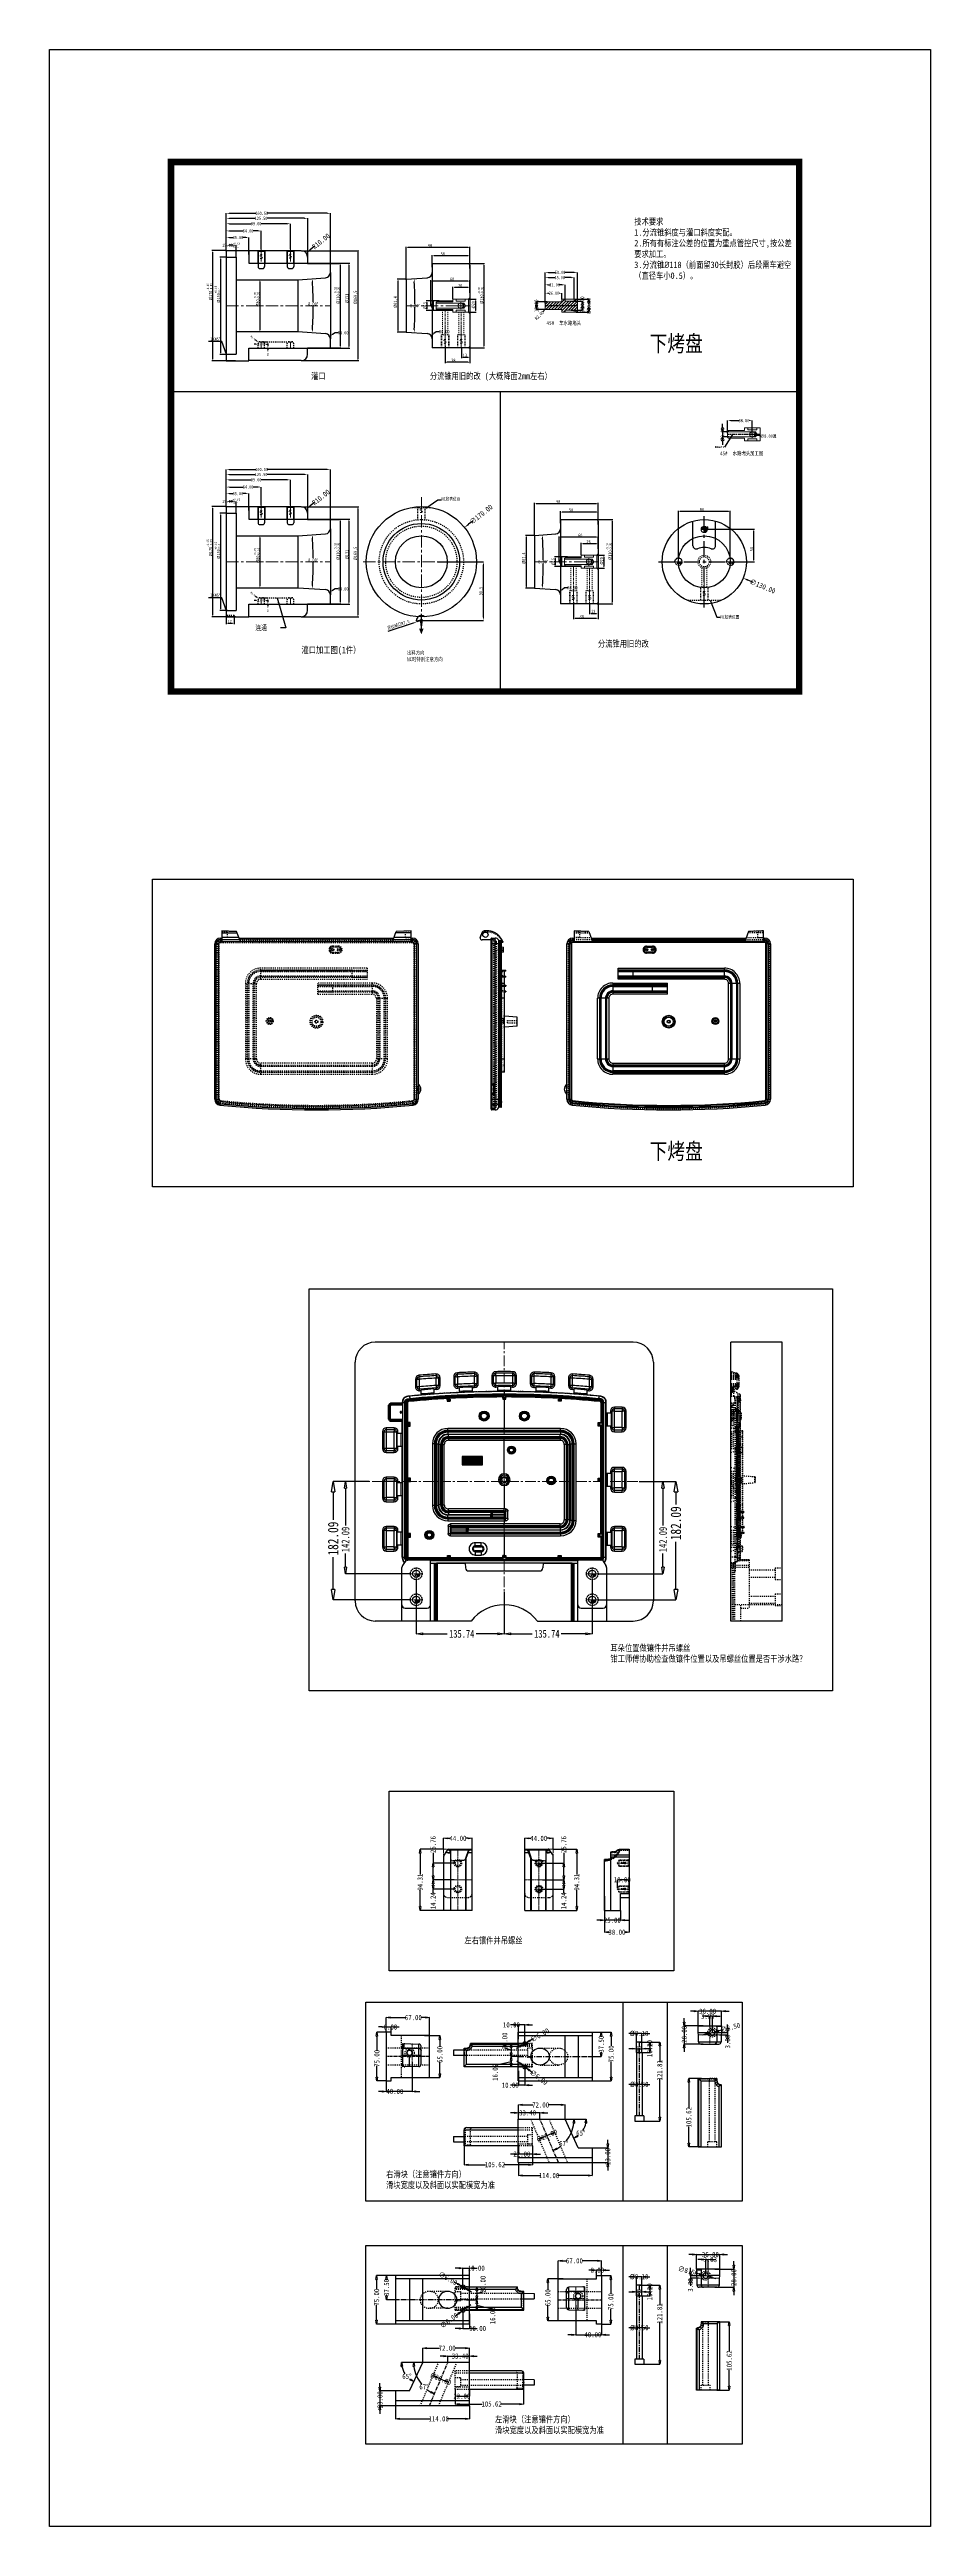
# Model space of a CAD drawing. Header units: millimetres. Extents: x -330 to 1028, y -2979 to 840.
import ezdxf
from ezdxf.enums import TextEntityAlignment as Align

# ---------------------------------------------------------------- set-up
doc = ezdxf.new("R2010")
doc.units = ezdxf.units.MM
doc.header["$LTSCALE"] = 16.335
doc.header["$PDMODE"] = 3
doc.header["$PDSIZE"] = 0.3125
for name, pattern in [('CENTER', [0.6, 0.375, -0.075, 0.075, -0.075]), ('HIDDEN', [0.2, 0.1, -0.1]), ('HIDDENX2', [0.75, 0.5, -0.25])]:
    doc.linetypes.add(name, pattern=pattern)
doc.layers.get('0').update_dxf_attribs({"linetype": 'CONTINUOUS'})
doc.layers.get('Defpoints').update_dxf_attribs({"linetype": 'CONTINUOUS'})
for name, color, linetype, lineweight in [('center', 1, 'CENTER', 9), ('cool', 153, 'HIDDEN', 9), ('epin', 13, 'CONTINUOUS', 9), ('moldbase', 7, 'CONTINUOUS', 20), ('screw', 33, 'CONTINUOUS', 13), ('虚线', 6, 'HIDDENX2', 13)]:
    doc.layers.add(name, color=color, linetype=linetype, lineweight=lineweight)
doc.layers.add('DEFAULT_2', color=8, linetype='HIDDEN')
doc.layers.add('dim', color=3, linetype='CONTINUOUS')
doc.styles.get("Standard").update_dxf_attribs({"font": 'txt', "width": 0.8})
doc.styles.add('TXT', font='txt.shx', dxfattribs={"bigfont": 'gbcbig.shx'})
doc.styles.add('TXT05', font='txt.shx', dxfattribs={"width": 0.5, "bigfont": 'gbcbig.shx'})
doc.dimstyles.new('ISO-25', dxfattribs={"dimtxt": 2.5, "dimasz": 2.5, "dimexe": 1.25, "dimexo": 0.625, "dimtad": 1, "dimtxsty": 'Standard', "dimcen": 2.5, "dimadec": 0, "dimazin": 0, "dimtfac": 1, "dimtmove": 0, "dimatfit": 3, "dimfxl": 0, "dimarcsym": 0})
doc.dimstyles.get("Standard").update_dxf_attribs({"dimtxt": 0.15625, "dimasz": 0.1875, "dimexe": 0.125, "dimexo": 0.0625, "dimtad": 0, "dimtih": 1, "dimtoh": 1, "dimdsep": 46, "dimtxsty": 'Standard', "dimcen": 0.09, "dimadec": 0, "dimazin": 0, "dimtp": 0.01, "dimtm": 0.01, "dimtfac": 1, "dimtofl": 0, "dimtmove": 0, "dimatfit": 3, "dimfxl": 0, "dimtolj": 1, "dimarcsym": 0})
doc.dimstyles.new('STANDARD$0', dxfattribs={"dimscale": 2, "dimtxt": 3, "dimasz": 3, "dimexe": 1.25, "dimexo": 0.625, "dimgap": 0.5, "dimtad": 0, "dimdsep": 46, "dimlunit": 6, "dimtxsty": 'Standard', "dimblk": 'CLOSEDBLANK', "dimcen": 0, "dimclrt": 2, "dimazin": 2, "dimtfac": 2, "dimtmove": 1, "dimatfit": 3, "dimfxl": 0, "dimtolj": 1, "dimtzin": 0, "dimarcsym": 0})

# ---------------------------------------------------------------- blocks, each defined once
blk = doc.blocks.new('*D40')
at = {"color": 0, "lineweight": -2}
for p, q in [((685.7, 99.9), (757, 99.9)), ((755.7, 97.4), (755.7, 52.4)), ((729, 49.9), (757, 49.9))]:
    blk.add_line(p, q, dxfattribs=at)
at = {"color": 0}
for points in [[(755.3, 97.4), (756.2, 97.4), (755.7, 99.9)], [(755.3, 52.4), (756.2, 52.4), (755.7, 49.9)]]:
    blk.add_solid(points, dxfattribs=at)
at = {"layer": 'Defpoints', "color": 0}
for p in [(685.1, 99.9), (728.4, 49.9), (755.7, 49.9)]:
    blk.add_point(p, dxfattribs=at)
at = {"color": 0, "lineweight": 0, "insert": (752.6, 69.3), "char_height": 5, "attachment_point": 5, "rotation": 90}
blk.add_mtext('50', dxfattribs=at)
blk = doc.blocks.new('*D41')
at = {"color": 0, "lineweight": -2}
for p, q in [((639.6, 57.1), (639.6, 128.5)), ((717.1, 127.2), (642.1, 127.2)), ((719.6, 57.1), (719.6, 128.5))]:
    blk.add_line(p, q, dxfattribs=at)
at = {"color": 0}
for points in [[(642.1, 127.7), (642.1, 126.8), (639.6, 127.2)], [(717.1, 127.7), (717.1, 126.8), (719.6, 127.2)]]:
    blk.add_solid(points, dxfattribs=at)
at = {"layer": 'Defpoints', "color": 0}
for p in [(639.6, 127.2), (639.6, 56.5), (719.6, 56.5)]:
    blk.add_point(p, dxfattribs=at)
at = {"color": 0, "lineweight": 0, "insert": (675.9, 130.4), "char_height": 5, "attachment_point": 5}
blk.add_mtext('80', dxfattribs=at)
blk = doc.blocks.new('screw_m12_g')
at = {"layer": 'screw', "color": 1, "linetype": 'CENTER', "ltscale": 0.24}
for p, q in [((-6.6, 0), (6.6, 0)), ((0, -6.6), (0, 6.6))]:
    blk.add_line(p, q, dxfattribs=at)
at = {"layer": 'screw', "color": 33, "linetype": 'HIDDEN', "ltscale": 0.24}
blk.add_circle((0, 0), 5.25, dxfattribs=at)
at = {"layer": 'screw', "color": 92, "linetype": 'HIDDEN', "ltscale": 0.24}
blk.add_arc((0, 0), 6, 270, 180, dxfattribs=at)
at = {"layer": 'screw', "color": 6, "style": 'TXT'}
blk.add_text('M12', height=2.4, dxfattribs=at).set_placement((-2.04, -3))
blk = doc.blocks.new('epin_ejp_10')
at = {"layer": 'epin'}
h = blk.add_hatch(dxfattribs=at)
h.set_pattern_fill('_ANSI31', color=123, scale=0.25, angle=90, style=0)
h.set_pattern_definition([(135, (-1645.23396, 6741.0989), (-0.56126601, -0.56126601), [])])
h.paths.add_polyline_path([(0, 5, 0.414214), (-5, 0), (0, 0)])
h.paths.add_polyline_path([(5, 0), (0, 0), (0, -5, 0.414214)])
at = {"layer": 'epin', "color": 1, "linetype": 'CENTER', "ltscale": 0.219913}
for p, q in [((-5.5, 0), (5.5, 0)), ((0, -5.5), (0, 5.5))]:
    blk.add_line(p, q, dxfattribs=at)
at = {"layer": 'epin'}
blk.add_circle((0, 0), 5, dxfattribs=at)
at = {"layer": 'epin', "color": 6, "style": 'TXT05', "width": 0.5}
blk.add_text('%%c10', height=3.5, dxfattribs=at).set_placement((0.2, 0.5))
blk = doc.blocks.new('*D26')
at = {"color": 0, "lineweight": -2}
for p, q in [((103.5, 509.7), (119.2, 509.7)), ((117.9, 507.2), (117.9, 382.2)), ((103.5, 379.7), (119.2, 379.7))]:
    blk.add_line(p, q, dxfattribs=at)
at = {"color": 0}
for points in [[(117.5, 507.2), (118.3, 507.2), (117.9, 509.7)], [(117.5, 382.2), (118.3, 382.2), (117.9, 379.7)]]:
    blk.add_solid(points, dxfattribs=at)
at = {"layer": 'Defpoints', "color": 0}
for p in [(102.9, 509.7), (102.9, 379.7), (117.9, 379.7)]:
    blk.add_point(p, dxfattribs=at)
at = {"color": 0, "lineweight": 0, "insert": (113.2, 460.5), "char_height": 5, "attachment_point": 5, "rotation": 90}
blk.add_mtext('%%C130{\\H0.7x;\\S-0.02^ -0.05;}', dxfattribs=at)
blk = doc.blocks.new('*D27')
at = {"color": 0, "lineweight": -2}
for p, q in [((-25.9, 484.7), (-4.7, 484.7)), ((-6, 482.2), (-6, 407.2)), ((-25.9, 404.7), (-4.7, 404.7))]:
    blk.add_line(p, q, dxfattribs=at)
at = {"color": 0}
for points in [[(-6.4, 482.2), (-5.5, 482.2), (-6, 484.7)], [(-6.4, 407.2), (-5.5, 407.2), (-6, 404.7)]]:
    blk.add_solid(points, dxfattribs=at)
at = {"layer": 'Defpoints', "color": 0}
for p in [(-26.5, 484.7), (-26.5, 404.7), (-6, 404.7)]:
    blk.add_point(p, dxfattribs=at)
at = {"color": 0, "lineweight": 0, "insert": (-10.7, 454.4), "char_height": 5, "attachment_point": 5, "rotation": 90}
blk.add_mtext('%%C80{\\H0.7x;\\S+0.05^ +0.03;}', dxfattribs=at)
blk = doc.blocks.new('*D42')
at = {"color": 4, "lineweight": -2}
for start, end in [(0.508, 3.519), (356.481, 0.027)]:
    blk.add_arc((-519.2, 444.7), 595.6, start, end, dxfattribs=at)
at = {"color": 4}
for points in [[(74.5, 481.2), (76.2, 481.3), (75, 486.3)], [(76.2, 408.1), (74.5, 408.2), (75, 403.2)]]:
    blk.add_solid(points, dxfattribs=at)
at = {"layer": 'Defpoints', "color": 0}
for p in [(52.9, 484.7), (95.4, 487.7), (76.3, 430.9), (52.9, 404.7), (95.4, 401.7)]:
    blk.add_point(p, dxfattribs=at)
at = {"color": 6, "insert": (76.5, 447.5), "char_height": 5, "attachment_point": 5}
blk.add_mtext('\\A1;8.00°', dxfattribs=at)
blk = doc.blocks.new('*D28')
at = {"color": 4, "lineweight": -2}
for p, q in [((-57.6, 528.7), (-57.6, 549.8)), ((-52.6, 549.8), (-47, 549.8)), ((-27.6, 549.8), (-32.4, 549.8)), ((-22.6, 523.5), (-22.6, 549.8))]:
    blk.add_line(p, q, dxfattribs=at)
at = {"color": 4}
for points in [[(-52.6, 550.7), (-52.6, 549), (-57.6, 549.8)], [(-27.6, 550.7), (-27.6, 549), (-22.6, 549.8)]]:
    blk.add_solid(points, dxfattribs=at)
at = {"layer": 'Defpoints', "color": 0}
for p in [(-22.6, 549.8), (-57.6, 528.7), (-22.6, 523.5)]:
    blk.add_point(p, dxfattribs=at)
at = {"color": 6, "insert": (-39.7, 549.8), "char_height": 5, "attachment_point": 5}
blk.add_mtext('\\A1;35.00', dxfattribs=at)
blk = doc.blocks.new('*D43')
at = {"color": 4, "lineweight": -2}
for p, q in [((-57.6, 528.7), (-57.6, 560)), ((-52.6, 560), (-31.3, 560)), ((-8.6, 560), (-16.6, 560)), ((-3.6, 532), (-3.6, 560))]:
    blk.add_line(p, q, dxfattribs=at)
at = {"color": 4}
for points in [[(-52.6, 560.8), (-52.6, 559.1), (-57.6, 560)], [(-8.6, 560.8), (-8.6, 559.1), (-3.6, 560)]]:
    blk.add_solid(points, dxfattribs=at)
at = {"layer": 'Defpoints', "color": 0}
for p in [(-3.6, 560), (-57.6, 528.7), (-3.6, 532)]:
    blk.add_point(p, dxfattribs=at)
at = {"color": 6, "insert": (-24, 560), "char_height": 5, "attachment_point": 5}
blk.add_mtext('\\A1;54.00', dxfattribs=at)
blk = doc.blocks.new('*D44')
at = {"color": 4, "lineweight": -2}
for p, q in [((-57.6, 528.7), (-57.6, 571.1)), ((-52.6, 571.1), (-18.8, 571.1)), ((36.4, 571.1), (-4.1, 571.1)), ((41.4, 532), (41.4, 571.1))]:
    blk.add_line(p, q, dxfattribs=at)
at = {"color": 4}
for points in [[(-52.6, 571.9), (-52.6, 570.2), (-57.6, 571.1)], [(36.4, 571.9), (36.4, 570.2), (41.4, 571.1)]]:
    blk.add_solid(points, dxfattribs=at)
at = {"layer": 'Defpoints', "color": 0}
for p in [(41.4, 571.1), (-57.6, 528.7), (41.4, 532)]:
    blk.add_point(p, dxfattribs=at)
at = {"color": 6, "insert": (-11.5, 571.1), "char_height": 5, "attachment_point": 5}
blk.add_mtext('\\A1;99.00', dxfattribs=at)
blk = doc.blocks.new('*D45')
at = {"color": 4, "lineweight": -2}
for p, q in [((-57.6, 528.7), (-57.6, 579.4)), ((-52.6, 579.4), (-12.9, 579.4)), ((62.9, 579.4), (5.1, 579.4)), ((67.9, 519.5), (67.9, 579.4))]:
    blk.add_line(p, q, dxfattribs=at)
at = {"color": 4}
for points in [[(-52.6, 580.2), (-52.6, 578.5), (-57.6, 579.4)], [(62.9, 580.2), (62.9, 578.5), (67.9, 579.4)]]:
    blk.add_solid(points, dxfattribs=at)
at = {"layer": 'Defpoints', "color": 0}
for p in [(67.9, 579.4), (-57.6, 528.7), (67.9, 519.5)]:
    blk.add_point(p, dxfattribs=at)
at = {"color": 6, "insert": (-3.9, 579.4), "char_height": 5, "attachment_point": 5}
blk.add_mtext('\\A1;125.50', dxfattribs=at)
blk = doc.blocks.new('*D46')
at = {"color": 4, "lineweight": -2}
for p, q in [((-57.6, 528.7), (-57.6, 587.2)), ((-52.6, 587.2), (-11.8, 587.2)), ((97.9, 587.2), (5.6, 587.2)), ((102.9, 503.9), (102.9, 587.2))]:
    blk.add_line(p, q, dxfattribs=at)
at = {"color": 4}
for points in [[(-52.6, 588), (-52.6, 586.3), (-57.6, 587.2)], [(97.9, 588), (97.9, 586.3), (102.9, 587.2)]]:
    blk.add_solid(points, dxfattribs=at)
at = {"layer": 'Defpoints', "color": 0}
for p in [(102.9, 587.2), (-57.6, 528.7), (102.9, 503.9)]:
    blk.add_point(p, dxfattribs=at)
at = {"color": 6, "insert": (-3.1, 587.2), "char_height": 5, "attachment_point": 5}
blk.add_mtext('\\A1;160.50', dxfattribs=at)
blk = doc.blocks.new('*D47')
at = {"color": 4, "lineweight": -2}
blk.add_line((767.5, 243.4), (762.4, 244.4), dxfattribs=at)
at = {"color": 4}
blk.add_solid([(762.5, 245.3), (762.2, 243.6), (757.5, 245.5)], dxfattribs=at)
at = {"layer": 'Defpoints', "color": 0}
for p in [(749.7, 247.1), (757.5, 245.5)]:
    blk.add_point(p, dxfattribs=at)
at = {"color": 6, "insert": (778.2, 243.4), "char_height": 5, "attachment_point": 5}
blk.add_mtext('\\A1;∅8.00{\\fSimSun|b0|i0|c134|p2;通}', dxfattribs=at)
blk = doc.blocks.new('*D48')
at = {"color": 4, "lineweight": -2}
for p, q in [((715.6, 248), (715.6, 267.5)), ((720.6, 267.5), (733.4, 267.5)), ((748.6, 267.5), (748.1, 267.5)), ((753.6, 248), (753.6, 267.5))]:
    blk.add_line(p, q, dxfattribs=at)
at = {"color": 4}
for points in [[(720.6, 268.4), (720.6, 266.7), (715.6, 267.5)], [(748.6, 268.4), (748.6, 266.7), (753.6, 267.5)]]:
    blk.add_solid(points, dxfattribs=at)
at = {"layer": 'Defpoints', "color": 0}
for p in [(715.6, 267.5), (715.6, 248), (753.6, 248)]:
    blk.add_point(p, dxfattribs=at)
at = {"color": 6, "insert": (740.7, 267.5), "char_height": 5, "attachment_point": 5}
blk.add_mtext('\\A1;38.00', dxfattribs=at)
blk = doc.blocks.new('_ClosedBlank')
at = {"color": 0, "linetype": 'ByBlock', "lineweight": -2}
for p, q in [((-1, 0.17), (0, 0)), ((-1, 0.17), (-1, -0.17)), ((0, 0), (-1, -0.17))]:
    blk.add_line(p, q, dxfattribs=at)
blk = doc.blocks.new('*D29')
at = {"color": 6, "lineweight": -2}
for p, q in [((707.8, 256.3), (707.8, 262.3)), ((717.5, 250.3), (707.8, 250.3)), ((707.8, 250.3), (707.8, 242.3)), ((717.5, 242.3), (707.8, 242.3)), ((707.8, 236.3), (707.8, 230.3))]:
    blk.add_line(p, q, dxfattribs=at)
at = {"layer": 'Defpoints', "color": 0}
for p in [(707.8, 242.3), (717.5, 250.3), (717.5, 242.3)]:
    blk.add_point(p, dxfattribs=at)
at = {"color": 6, "lineweight": -2, "xscale": 6, "yscale": 6, "zscale": 6}
for p, rotation in [((707.8, 250.3), 270), ((707.8, 242.3), 90)]:
    blk.add_blockref('_ClosedBlank', p, dxfattribs=dict(at, rotation=rotation))
at = {"color": 4, "insert": (707.8, 246), "char_height": 6, "attachment_point": 5, "rotation": 90}
blk.add_mtext('\\A1;%%c8.00', dxfattribs=at)
blk = doc.blocks.new('*D30')
at = {"color": 6, "lineweight": -2}
for p, q in [((437.3, 450.7), (420.6, 450.7)), ((437.3, 438.7), (420.6, 438.7))]:
    blk.add_line(p, q, dxfattribs=at)
at = {"layer": 'Defpoints', "color": 0}
for p in [(420.6, 438.7), (437.3, 450.7), (437.3, 438.7)]:
    blk.add_point(p, dxfattribs=at)
at = {"color": 6, "lineweight": -2, "xscale": 6, "yscale": 6, "zscale": 6}
for p, rotation in [((420.6, 450.7), 90), ((420.6, 438.7), 270)]:
    blk.add_blockref('_ClosedBlank', p, dxfattribs=dict(at, rotation=rotation))
at = {"color": 4, "insert": (420.6, 444.5), "char_height": 6, "attachment_point": 5, "rotation": 90}
blk.add_mtext('\\A1;12.00', dxfattribs=at)
blk = doc.blocks.new('*D49')
at = {"color": 4, "lineweight": -2}
for p, q in [((434.1, 448.7), (434.1, 464)), ((439.1, 464), (440.4, 464)), ((455.1, 464), (455.1, 464)), ((460.1, 454.7), (460.1, 464))]:
    blk.add_line(p, q, dxfattribs=at)
at = {"color": 4}
for points in [[(439.1, 464.8), (439.1, 463.1), (434.1, 464)], [(455.1, 464.8), (455.1, 463.1), (460.1, 464)]]:
    blk.add_solid(points, dxfattribs=at)
at = {"layer": 'Defpoints', "color": 0}
for p in [(460.1, 464), (434.1, 448.7), (460.1, 454.7)]:
    blk.add_point(p, dxfattribs=at)
at = {"color": 6, "insert": (447.7, 464), "char_height": 5, "attachment_point": 5}
blk.add_mtext('\\A1;26.00', dxfattribs=at)
blk = doc.blocks.new('*D50')
at = {"color": 4, "lineweight": -2}
for p, q in [((434.1, 448.7), (434.1, 476.9)), ((439.1, 476.9), (442.1, 476.9)), ((460.1, 476.9), (455.4, 476.9)), ((465.1, 454.7), (465.1, 476.9))]:
    blk.add_line(p, q, dxfattribs=at)
at = {"color": 4}
for points in [[(439.1, 477.7), (439.1, 476), (434.1, 476.9)], [(460.1, 477.7), (460.1, 476), (465.1, 476.9)]]:
    blk.add_solid(points, dxfattribs=at)
at = {"layer": 'Defpoints', "color": 0}
for p in [(465.1, 476.9), (434.1, 448.7), (465.1, 454.7)]:
    blk.add_point(p, dxfattribs=at)
at = {"color": 6, "insert": (448.7, 476.9), "char_height": 5, "attachment_point": 5}
blk.add_mtext('\\A1;31.00', dxfattribs=at)
blk = doc.blocks.new('*D51')
at = {"color": 4, "lineweight": -2}
for p, q in [((434.1, 448.7), (434.1, 488)), ((439.1, 488), (449.3, 488)), ((474.1, 488), (464, 488)), ((479.1, 454.7), (479.1, 488))]:
    blk.add_line(p, q, dxfattribs=at)
at = {"color": 4}
for points in [[(439.1, 488.8), (439.1, 487.1), (434.1, 488)], [(474.1, 488.8), (474.1, 487.1), (479.1, 488)]]:
    blk.add_solid(points, dxfattribs=at)
at = {"layer": 'Defpoints', "color": 0}
for p in [(479.1, 488), (434.1, 448.7), (479.1, 454.7)]:
    blk.add_point(p, dxfattribs=at)
at = {"color": 6, "insert": (456.6, 488), "char_height": 5, "attachment_point": 5}
blk.add_mtext('\\A1;45.00', dxfattribs=at)
blk = doc.blocks.new('*D52')
at = {"color": 4, "lineweight": -2}
for p, q in [((434.1, 448.7), (434.1, 496.1)), ((439.1, 496.1), (450.1, 496.1)), ((479.1, 496.1), (464.1, 496.1)), ((484.1, 451), (484.1, 496.1))]:
    blk.add_line(p, q, dxfattribs=at)
at = {"color": 4}
for points in [[(439.1, 496.9), (439.1, 495.3), (434.1, 496.1)], [(479.1, 496.9), (479.1, 495.3), (484.1, 496.1)]]:
    blk.add_solid(points, dxfattribs=at)
at = {"layer": 'Defpoints', "color": 0}
for p in [(484.1, 496.1), (434.1, 448.7), (484.1, 451)]:
    blk.add_point(p, dxfattribs=at)
at = {"color": 6, "insert": (457.1, 496.1), "char_height": 5, "attachment_point": 5}
blk.add_mtext('\\A1;50.00', dxfattribs=at)
blk = doc.blocks.new('*D53')
at = {"color": 6, "lineweight": -2}
for p, q in [((474.5, 451.7), (491.6, 451.7)), ((474.5, 437.7), (491.6, 437.7)), ((491.6, 445.7), (491.6, 443.7))]:
    blk.add_line(p, q, dxfattribs=at)
at = {"layer": 'Defpoints', "color": 0}
for p in [(474.5, 451.7), (474.5, 437.7), (491.6, 437.7)]:
    blk.add_point(p, dxfattribs=at)
at = {"color": 6, "lineweight": -2, "xscale": 6, "yscale": 6, "zscale": 6}
for p, rotation in [((491.6, 451.7), 90), ((491.6, 437.7), 270)]:
    blk.add_blockref('_ClosedBlank', p, dxfattribs=dict(at, rotation=rotation))
at = {"color": 4, "insert": (491.6, 446.4), "char_height": 6, "attachment_point": 5, "rotation": 90}
blk.add_mtext('\\A1;%%c14.00', dxfattribs=at)
blk = doc.blocks.new('*D54')
at = {"color": 6, "lineweight": -2}
for p, q in [((482.2, 454.7), (501.5, 454.7)), ((482.2, 434.7), (501.5, 434.7)), ((501.5, 448.7), (501.5, 440.7))]:
    blk.add_line(p, q, dxfattribs=at)
at = {"layer": 'Defpoints', "color": 0}
for p in [(482.2, 454.7), (482.2, 434.7), (501.5, 434.7)]:
    blk.add_point(p, dxfattribs=at)
at = {"color": 6, "lineweight": -2, "xscale": 6, "yscale": 6, "zscale": 6}
for p, rotation in [((501.5, 454.7), 90), ((501.5, 434.7), 270)]:
    blk.add_blockref('_ClosedBlank', p, dxfattribs=dict(at, rotation=rotation))
at = {"color": 4, "insert": (501.5, 444.4), "char_height": 6, "attachment_point": 5, "rotation": 90}
blk.add_mtext('\\A1;%%c20.00', dxfattribs=at)
blk = doc.blocks.new('*D55')
at = {"color": 6, "lineweight": -2}
blk.add_line((430.5, 435), (432.6, 437.2), dxfattribs=at)
at = {"color": 6}
blk.add_solid([(432.2, 437.5), (432.9, 436.8), (434.7, 439.3)], dxfattribs=at)
at = {"layer": 'Defpoints', "color": 0}
for p in [(434.7, 439.3), (436.1, 440.7)]:
    blk.add_point(p, dxfattribs=at)
at = {"color": 4, "insert": (425.3, 429.8), "char_height": 5, "attachment_point": 5, "rotation": 45.2565}
blk.add_mtext('\\A1;R2.00', dxfattribs=at)
blk = doc.blocks.new('*D31')
at = {"color": 0, "lineweight": -2}
for p, q in [((259.9, 504.3), (259.9, 522.6)), ((315.4, 521.4), (262.4, 521.4)), ((317.9, 507.3), (317.9, 522.6))]:
    blk.add_line(p, q, dxfattribs=at)
at = {"color": 0}
for points in [[(262.4, 521.8), (262.4, 521), (259.9, 521.4)], [(315.4, 521.8), (315.4, 521), (317.9, 521.4)]]:
    blk.add_solid(points, dxfattribs=at)
at = {"layer": 'Defpoints', "color": 0}
for p in [(259.9, 521.4), (259.9, 503.7), (317.9, 506.7)]:
    blk.add_point(p, dxfattribs=at)
at = {"color": 0, "lineweight": 0, "insert": (276.3, 524.5), "char_height": 5, "attachment_point": 5}
blk.add_mtext('58', dxfattribs=at)
blk = doc.blocks.new('*D32')
at = {"color": 0, "lineweight": -2}
for p, q in [((219.9, 484.8), (219.9, 535.4)), ((317.9, 502.3), (317.9, 535.4)), ((315.4, 534.2), (222.4, 534.2))]:
    blk.add_line(p, q, dxfattribs=at)
at = {"color": 0}
for points in [[(222.4, 534.6), (222.4, 533.7), (219.9, 534.2)], [(315.4, 534.6), (315.4, 533.7), (317.9, 534.2)]]:
    blk.add_solid(points, dxfattribs=at)
at = {"layer": 'Defpoints', "color": 0}
for p in [(219.9, 534.2), (317.9, 501.7), (219.9, 484.1)]:
    blk.add_point(p, dxfattribs=at)
at = {"color": 0, "lineweight": 0, "insert": (256.6, 537.3), "char_height": 5, "attachment_point": 5}
blk.add_mtext('98', dxfattribs=at)
blk = doc.blocks.new('*D33')
at = {"color": 0, "lineweight": -2}
for p, q in [((316.5, 509.7), (340.6, 509.7)), ((339.4, 507.2), (339.4, 382.2)), ((316.5, 379.7), (340.6, 379.7))]:
    blk.add_line(p, q, dxfattribs=at)
at = {"color": 0}
for points in [[(339, 507.2), (339.8, 507.2), (339.4, 509.7)], [(339, 382.2), (339.8, 382.2), (339.4, 379.7)]]:
    blk.add_solid(points, dxfattribs=at)
at = {"layer": 'Defpoints', "color": 0}
for p in [(315.9, 509.7), (315.9, 379.7), (339.4, 379.7)]:
    blk.add_point(p, dxfattribs=at)
at = {"color": 0, "lineweight": 0, "insert": (334.7, 460.5), "char_height": 5, "attachment_point": 5, "rotation": 90}
blk.add_mtext('%%C130{\\H0.7x;\\S-0.02^ -0.05;}', dxfattribs=at)
blk = doc.blocks.new('*D34')
at = {"color": 0, "lineweight": -2}
for p, q in [((317.9, 383), (317.9, 363.9)), ((304.9, 380.4), (304.9, 363.9)), ((307.4, 365.2), (315.4, 365.2))]:
    blk.add_line(p, q, dxfattribs=at)
at = {"color": 0}
for points in [[(307.4, 365.6), (307.4, 364.7), (304.9, 365.2)], [(315.4, 365.6), (315.4, 364.7), (317.9, 365.2)]]:
    blk.add_solid(points, dxfattribs=at)
at = {"layer": 'Defpoints', "color": 0}
for p in [(317.9, 383.7), (304.9, 381), (317.9, 365.2)]:
    blk.add_point(p, dxfattribs=at)
at = {"color": 0, "lineweight": 0, "insert": (310.4, 368.3), "char_height": 5, "attachment_point": 5}
blk.add_mtext('13', dxfattribs=at)
blk = doc.blocks.new('*D35')
at = {"color": 0, "lineweight": -2}
for p, q in [((279.9, 382.6), (279.9, 356.1)), ((317.9, 385.4), (317.9, 356.1)), ((315.4, 357.4), (282.4, 357.4))]:
    blk.add_line(p, q, dxfattribs=at)
at = {"color": 0}
for points in [[(282.4, 357.8), (282.4, 356.9), (279.9, 357.4)], [(315.4, 357.8), (315.4, 356.9), (317.9, 357.4)]]:
    blk.add_solid(points, dxfattribs=at)
at = {"layer": 'Defpoints', "color": 0}
for p in [(279.9, 383.2), (317.9, 386), (279.9, 357.4)]:
    blk.add_point(p, dxfattribs=at)
at = {"color": 0, "lineweight": 0, "insert": (292.6, 360.5), "char_height": 5, "attachment_point": 5}
blk.add_mtext('38', dxfattribs=at)
blk = doc.blocks.new('*D56')
at = {"color": 0, "lineweight": -2}
for p, q in [((219.2, 485.4), (206, 485.4)), ((207.2, 482.9), (207.2, 406.5)), ((219.2, 404), (206, 404))]:
    blk.add_line(p, q, dxfattribs=at)
at = {"color": 0}
for points in [[(206.8, 482.9), (207.7, 482.9), (207.2, 485.4)], [(206.8, 406.5), (207.7, 406.5), (207.2, 404)]]:
    blk.add_solid(points, dxfattribs=at)
at = {"layer": 'Defpoints', "color": 0}
for p in [(219.9, 485.4), (207.2, 404), (219.9, 404)]:
    blk.add_point(p, dxfattribs=at)
at = {"color": 0, "lineweight": 0, "insert": (203.7, 450.2), "char_height": 5, "attachment_point": 5, "rotation": 90}
blk.add_mtext('%%c81,4', dxfattribs=at)
blk = doc.blocks.new('*D57')
at = {"color": 4, "lineweight": -2}
for start, end in [(0.2405, 3.519), (356.481, 359.7595)]:
    blk.add_arc((-362.2, 444.7), 595.6, start, end, dxfattribs=at)
at = {"color": 4}
for points in [[(231.5, 481.2), (233.2, 481.3), (232, 486.3)], [(233.2, 408.1), (231.5, 408.2), (232, 403.2)]]:
    blk.add_solid(points, dxfattribs=at)
at = {"layer": 'Defpoints', "color": 0}
for p in [(219.9, 485.4), (255.2, 487.9), (233.3, 430.9), (219.9, 404), (250.8, 401.8)]:
    blk.add_point(p, dxfattribs=at)
at = {"color": 6, "insert": (233.5, 444.7), "char_height": 5, "attachment_point": 5}
blk.add_mtext('\\A1;8.00°', dxfattribs=at)
blk = doc.blocks.new('*D58')
at = {"color": 0, "lineweight": -2}
for p, q in [((315.4, 454.7), (327.8, 454.7)), ((316.5, 434.7), (327.8, 434.7)), ((326.5, 452.2), (326.5, 437.2))]:
    blk.add_line(p, q, dxfattribs=at)
at = {"color": 0}
for points in [[(326.1, 452.2), (326.9, 452.2), (326.5, 454.7)], [(326.1, 437.2), (326.9, 437.2), (326.5, 434.7)]]:
    blk.add_solid(points, dxfattribs=at)
at = {"layer": 'Defpoints', "color": 0}
for p in [(314.8, 454.7), (315.9, 434.7), (326.5, 434.7)]:
    blk.add_point(p, dxfattribs=at)
at = {"color": 0, "lineweight": 0, "insert": (323.4, 446.1), "char_height": 5, "attachment_point": 5, "rotation": 90}
blk.add_mtext('%%c20', dxfattribs=at)
blk = doc.blocks.new('*D59')
at = {"color": 0, "lineweight": -2}
for p, q in [((291.9, 455.3), (291.9, 473.8)), ((315.4, 472.5), (294.4, 472.5)), ((317.9, 466.4), (317.9, 473.8))]:
    blk.add_line(p, q, dxfattribs=at)
at = {"color": 0}
for points in [[(294.4, 472.9), (294.4, 472.1), (291.9, 472.5)], [(315.4, 472.9), (315.4, 472.1), (317.9, 472.5)]]:
    blk.add_solid(points, dxfattribs=at)
at = {"layer": 'Defpoints', "color": 0}
for p in [(291.9, 472.5), (317.9, 465.8), (291.9, 454.7)]:
    blk.add_point(p, dxfattribs=at)
at = {"color": 0, "lineweight": 0, "insert": (303.2, 475.6), "char_height": 5, "attachment_point": 5}
blk.add_mtext('26', dxfattribs=at)
blk = doc.blocks.new('*D60')
at = {"color": 0, "lineweight": -2}
for p, q in [((257.9, 445.3), (257.9, 483.9)), ((315.4, 482.6), (260.4, 482.6)), ((317.9, 464.6), (317.9, 483.9))]:
    blk.add_line(p, q, dxfattribs=at)
at = {"color": 0}
for points in [[(260.4, 483), (260.4, 482.2), (257.9, 482.6)], [(315.4, 483), (315.4, 482.2), (317.9, 482.6)]]:
    blk.add_solid(points, dxfattribs=at)
at = {"layer": 'Defpoints', "color": 0}
for p in [(257.9, 482.6), (317.9, 464), (257.9, 444.7)]:
    blk.add_point(p, dxfattribs=at)
at = {"color": 0, "lineweight": 0, "insert": (290.5, 485.7), "char_height": 5, "attachment_point": 5}
blk.add_mtext('60', dxfattribs=at)
blk = doc.blocks.new('*D61')
at = {"color": 0, "lineweight": -2}
for p, q in [((270.9, 452.2), (250.7, 452.2)), ((270.9, 437.2), (250.7, 437.2)), ((251.9, 449.7), (251.9, 439.7))]:
    blk.add_line(p, q, dxfattribs=at)
at = {"color": 0}
for points in [[(251.5, 449.7), (252.3, 449.7), (251.9, 452.2)], [(251.5, 439.7), (252.3, 439.7), (251.9, 437.2)]]:
    blk.add_solid(points, dxfattribs=at)
at = {"layer": 'Defpoints', "color": 0}
for p in [(251.9, 437.2), (271.5, 452.2), (271.5, 437.2)]:
    blk.add_point(p, dxfattribs=at)
at = {"color": 0, "lineweight": 0, "insert": (248.8, 444.7), "char_height": 5, "attachment_point": 5, "rotation": 90}
blk.add_mtext('%%c15', dxfattribs=at)
blk = doc.blocks.new('*D36')
at = {"color": 0, "lineweight": -2}
for p, q in [((-58.3, 529.7), (-80.1, 529.7)), ((-78.8, 527.2), (-78.8, 362.2)), ((-43.2, 359.7), (-80.1, 359.7))]:
    blk.add_line(p, q, dxfattribs=at)
at = {"color": 0}
for points in [[(-79.3, 527.2), (-78.4, 527.2), (-78.8, 529.7)], [(-79.3, 362.2), (-78.4, 362.2), (-78.8, 359.7)]]:
    blk.add_solid(points, dxfattribs=at)
at = {"layer": 'Defpoints', "color": 0}
for p in [(-57.6, 529.7), (-78.8, 359.7), (-42.5, 359.7)]:
    blk.add_point(p, dxfattribs=at)
at = {"color": 0, "lineweight": 0, "insert": (-83.5, 466.2), "char_height": 5, "attachment_point": 5, "rotation": 90}
blk.add_mtext('%%C170{\\H0.7x;\\S-0.05^ -0.03;}', dxfattribs=at)
blk = doc.blocks.new('*D37')
at = {"color": 3, "linetype": 'Continuous', "lineweight": -2}
for p, q in [((-11.6, 385.2), (-14.6, 385.2)), ((-8.6, 386.2), (-8.6, 385.2)), ((1.4, 386.2), (1.4, 385.2)), ((4.4, 385.2), (7.4, 385.2))]:
    blk.add_line(p, q, dxfattribs=at)
at = {"color": 3}
for points in [[(-11.6, 385.7), (-11.6, 384.7), (-8.6, 385.2)], [(4.4, 385.7), (4.4, 384.7), (1.4, 385.2)]]:
    blk.add_solid(points, dxfattribs=at)
at = {"layer": 'Defpoints', "color": 0}
for p in [(-8.6, 386.2), (-8.6, 385.2), (1.4, 386.2)]:
    blk.add_point(p, dxfattribs=at)
at = {"color": 6, "insert": (-3.6, 385.2), "char_height": 3, "attachment_point": 5}
blk.add_mtext('\\A1;10.00', dxfattribs=at)
blk = doc.blocks.new('*D62')
at = {"color": 3, "linetype": 'Continuous', "lineweight": -2}
for p, q in [((-4.9, 389.2), (6.5, 389.2)), ((6.5, 386.2), (6.5, 382.2)), ((-4.9, 379.2), (6.5, 379.2)), ((6.5, 379.2), (6.5, 376.2))]:
    blk.add_line(p, q, dxfattribs=at)
at = {"color": 3}
for points in [[(6, 386.2), (7, 386.2), (6.5, 389.2)], [(6, 382.2), (7, 382.2), (6.5, 379.2)]]:
    blk.add_solid(points, dxfattribs=at)
at = {"layer": 'Defpoints', "color": 0}
for p in [(-4.9, 389.2), (-4.9, 379.2), (6.5, 379.2)]:
    blk.add_point(p, dxfattribs=at)
at = {"color": 6, "insert": (6.5, 372.4), "char_height": 3, "attachment_point": 5, "rotation": 90}
blk.add_mtext('\\A1;10.00', dxfattribs=at)
blk = doc.blocks.new('*D63')
at = {"color": 3, "linetype": 'Continuous', "lineweight": -2}
blk.add_line((-12.6, 391.9), (-10.3, 390), dxfattribs=at)
at = {"color": 3}
blk.add_solid([(-10, 390.4), (-10.6, 389.6), (-8, 388.1)], dxfattribs=at)
at = {"layer": 'Defpoints', "color": 0}
for p in [(-8, 388.1), (-5.6, 386.2)]:
    blk.add_point(p, dxfattribs=at)
at = {"color": 6, "insert": (-16.1, 394.6), "char_height": 3, "attachment_point": 5, "rotation": 321.1797}
blk.add_mtext('\\A1;R3.00', dxfattribs=at)
blk = doc.blocks.new('*D64')
at = {"color": 0, "lineweight": -2}
for p, q in [((58.5, 529.5), (146.7, 529.5)), ((145.4, 527), (145.4, 362.5)), ((58.5, 360), (146.7, 360))]:
    blk.add_line(p, q, dxfattribs=at)
at = {"color": 0}
for points in [[(145, 527), (145.8, 527), (145.4, 529.5)], [(145, 362.5), (145.8, 362.5), (145.4, 360)]]:
    blk.add_solid(points, dxfattribs=at)
at = {"layer": 'Defpoints', "color": 0}
for p in [(57.9, 529.5), (57.9, 360), (145.4, 360)]:
    blk.add_point(p, dxfattribs=at)
at = {"color": 0, "lineweight": 0, "insert": (141.9, 457.5), "char_height": 5, "attachment_point": 5, "rotation": 90}
blk.add_mtext('%%c169,5', dxfattribs=at)
blk = doc.blocks.new('*D38')
at = {"color": 0, "lineweight": -2}
for p, q in [((-58.3, 519.7), (-67.7, 519.7)), ((-66.4, 517.2), (-66.4, 372.2)), ((-55.9, 369.7), (-67.7, 369.7))]:
    blk.add_line(p, q, dxfattribs=at)
at = {"color": 0}
for points in [[(-66.9, 517.2), (-66, 517.2), (-66.4, 519.7)], [(-66.9, 372.2), (-66, 372.2), (-66.4, 369.7)]]:
    blk.add_solid(points, dxfattribs=at)
at = {"layer": 'Defpoints', "color": 0}
for p in [(-57.6, 519.7), (-66.4, 369.7), (-55.3, 369.7)]:
    blk.add_point(p, dxfattribs=at)
at = {"color": 0, "lineweight": 0, "insert": (-71.2, 462.3), "char_height": 5, "attachment_point": 5, "rotation": 90}
blk.add_mtext('%%C150{\\H0.7x;\\S+0.05^ +0.1;}', dxfattribs=at)
blk = doc.blocks.new('*D65')
at = {"color": 0, "lineweight": -2}
for p, q in [((68.5, 510.2), (132.8, 510.2)), ((131.5, 507.7), (131.5, 381.7)), ((35, 379.2), (132.8, 379.2))]:
    blk.add_line(p, q, dxfattribs=at)
at = {"color": 0}
for points in [[(131.1, 507.7), (131.9, 507.7), (131.5, 510.2)], [(131.1, 381.7), (131.9, 381.7), (131.5, 379.2)]]:
    blk.add_solid(points, dxfattribs=at)
at = {"layer": 'Defpoints', "color": 0}
for p in [(67.9, 510.2), (34.4, 379.2), (131.5, 379.2)]:
    blk.add_point(p, dxfattribs=at)
at = {"color": 0, "lineweight": 0, "insert": (128.4, 455.9), "char_height": 5, "attachment_point": 5, "rotation": 90}
blk.add_mtext('%%c131', dxfattribs=at)
blk = doc.blocks.new('*D66')
at = {"color": 4, "lineweight": -2}
for p, q in [((-57.6, 532.7), (-57.6, 537.9)), ((-47.6, 537.9), (-52.6, 537.9)), ((-42.6, 519.7), (-42.6, 537.9))]:
    blk.add_line(p, q, dxfattribs=at)
at = {"color": 4}
for points in [[(-52.6, 538.7), (-52.6, 537), (-57.6, 537.9)], [(-47.6, 538.7), (-47.6, 537), (-42.6, 537.9)]]:
    blk.add_solid(points, dxfattribs=at)
at = {"layer": 'Defpoints', "color": 0}
for p in [(-57.6, 537.9), (-57.6, 532.7), (-42.6, 519.7)]:
    blk.add_point(p, dxfattribs=at)
at = {"color": 6, "insert": (-50.1, 537.9), "char_height": 5, "attachment_point": 5}
blk.add_mtext('\\A1;15.00{\\H0.7x;\\S+0.05^ +0.1;}', dxfattribs=at)
blk = doc.blocks.new('*D67')
at = {"color": 0, "lineweight": -2, "ltscale": 0.5}
for p, q in [((268, 49.9), (339.1, 49.9)), ((339.1, -35.6), (339.1, 44.9)), ((246.6, -40.6), (339.1, -40.6))]:
    blk.add_line(p, q, dxfattribs=at)
at = {"color": 0, "ltscale": 0.5}
for points in [[(338.3, 44.9), (340, 44.9), (339.1, 49.9)], [(338.3, -35.6), (340, -35.6), (339.1, -40.6)]]:
    blk.add_solid(points, dxfattribs=at)
at = {"layer": 'Defpoints', "color": 0, "ltscale": 0.5}
for p in [(267.4, 49.9), (339.1, 49.9), (245.9, -40.6)]:
    blk.add_point(p, dxfattribs=at)
at = {"color": 0, "ltscale": 0.5, "insert": (335.6, 4.6), "char_height": 5, "attachment_point": 5, "rotation": 90}
blk.add_mtext('90,5', dxfattribs=at)
blk = doc.blocks.new('*D39')
at = {"color": 0, "lineweight": -2, "ltscale": 0.5}
for p, q in [((191.9, -56.9), (231.3, -44.4)), ((243.2, -40.6), (236.1, -42.9))]:
    blk.add_line(p, q, dxfattribs=at)
blk.add_arc((243.2, -40.6), 7.5, 135.2922, 197.6094, dxfattribs=at)
at = {"color": 0, "ltscale": 0.5}
blk.add_solid([(231, -43.6), (231.5, -45.2), (236.1, -42.9)], dxfattribs=at)
at = {"layer": 'Defpoints', "color": 0, "ltscale": 0.5}
for p in [(236.1, -42.9), (243.2, -40.6)]:
    blk.add_point(p, dxfattribs=at)
at = {"color": 0, "ltscale": 0.5, "insert": (208, -47.7), "char_height": 5, "attachment_point": 5, "rotation": 17.6094}
blk.add_mtext('{\\fSimSun|b0|i0|c134|p2;定位缺口}R7,5', dxfattribs=at)
blk = doc.blocks.new('*D68')
at = {"color": 0, "lineweight": -2}
for p, q in [((-57.6, -34.8), (-57.6, -46.5)), ((-45.6, -34.8), (-45.6, -46.5)), ((-48.1, -45.3), (-55.1, -45.3))]:
    blk.add_line(p, q, dxfattribs=at)
at = {"color": 0}
for points in [[(-55.1, -44.9), (-55.1, -45.7), (-57.6, -45.3)], [(-48.1, -44.9), (-48.1, -45.7), (-45.6, -45.3)]]:
    blk.add_solid(points, dxfattribs=at)
at = {"layer": 'Defpoints', "color": 0}
for p in [(-57.6, -34.1), (-45.6, -34.1), (-57.6, -45.3)]:
    blk.add_point(p, dxfattribs=at)
at = {"color": 0, "lineweight": 0, "insert": (-52.5, -42.2), "char_height": 5, "attachment_point": 5}
blk.add_mtext('12', dxfattribs=at)
blk = doc.blocks.new('*D69')
at = {"color": 4, "lineweight": -2}
blk.add_line((78.1, 535.8), (71.9, 530.8), dxfattribs=at)
at = {"color": 4}
blk.add_solid([(71.1, 531.8), (72.7, 529.7), (65.7, 525.7)], dxfattribs=at)
at = {"layer": 'Defpoints', "color": 0}
for p in [(57.9, 519.5), (65.7, 525.7)]:
    blk.add_point(p, dxfattribs=at)
at = {"color": 6, "insert": (88.5, 544.1), "char_height": 8, "attachment_point": 5, "rotation": 38.8403}
blk.add_mtext('\\A1;R10.00', dxfattribs=at)
blk = doc.blocks.new('*D70')
at = {"color": 4, "lineweight": -2}
for p, q in [((110.4, 402.9), (106.1, 400.4)), ((115.4, 402.9), (110.4, 402.9))]:
    blk.add_line(p, q, dxfattribs=at)
at = {"color": 4}
blk.add_solid([(105.6, 401.1), (106.5, 399.6), (101.8, 397.8)], dxfattribs=at)
at = {"layer": 'Defpoints', "color": 0}
for p in [(94.9, 393.8), (101.8, 397.8)]:
    blk.add_point(p, dxfattribs=at)
at = {"color": 6, "insert": (122.7, 402.9), "char_height": 5, "attachment_point": 5}
blk.add_mtext('\\A1;R8.00', dxfattribs=at)
blk = doc.blocks.new('*D71')
at = {"color": 4, "lineweight": -2}
for p, q in [((266.3, 404.6), (262.3, 401.6)), ((271.3, 404.6), (266.3, 404.6))]:
    blk.add_line(p, q, dxfattribs=at)
at = {"color": 4}
blk.add_solid([(261.8, 402.2), (262.8, 400.9), (258.3, 398.6)], dxfattribs=at)
at = {"layer": 'Defpoints', "color": 0}
for p in [(251.9, 393.8), (258.3, 398.6)]:
    blk.add_point(p, dxfattribs=at)
at = {"color": 6, "insert": (278.6, 404.6), "char_height": 5, "attachment_point": 5}
blk.add_mtext('\\A1;R8.00', dxfattribs=at)
blk = doc.blocks.new('*D72')
at = {"color": 0, "lineweight": -2}
for p, q in [((103.5, 114.9), (119.2, 114.9)), ((117.9, 112.4), (117.9, -12.6)), ((103.5, -15.1), (119.2, -15.1))]:
    blk.add_line(p, q, dxfattribs=at)
at = {"color": 0}
for points in [[(117.5, 112.4), (118.3, 112.4), (117.9, 114.9)], [(117.5, -12.6), (118.3, -12.6), (117.9, -15.1)]]:
    blk.add_solid(points, dxfattribs=at)
at = {"layer": 'Defpoints', "color": 0}
for p in [(102.9, 114.9), (102.9, -15.1), (117.9, -15.1)]:
    blk.add_point(p, dxfattribs=at)
at = {"color": 0, "lineweight": 0, "insert": (113.2, 65.7), "char_height": 5, "attachment_point": 5, "rotation": 90}
blk.add_mtext('%%C130{\\H0.7x;\\S-0.02^ -0.05;}', dxfattribs=at)
blk = doc.blocks.new('*D73')
at = {"color": 0, "lineweight": -2}
for p, q in [((-25.9, 89.9), (-4.7, 89.9)), ((-6, 87.4), (-6, 12.4)), ((-25.9, 9.9), (-4.7, 9.9))]:
    blk.add_line(p, q, dxfattribs=at)
at = {"color": 0}
for points in [[(-6.4, 87.4), (-5.5, 87.4), (-6, 89.9)], [(-6.4, 12.4), (-5.5, 12.4), (-6, 9.9)]]:
    blk.add_solid(points, dxfattribs=at)
at = {"layer": 'Defpoints', "color": 0}
for p in [(-26.5, 89.9), (-26.5, 9.9), (-6, 9.9)]:
    blk.add_point(p, dxfattribs=at)
at = {"color": 0, "lineweight": 0, "insert": (-10.7, 59.5), "char_height": 5, "attachment_point": 5, "rotation": 90}
blk.add_mtext('%%C80{\\H0.7x;\\S+0.05^ +0.03;}', dxfattribs=at)
blk = doc.blocks.new('*D82')
at = {"color": 4, "lineweight": -2}
for start, end in [(0.508, 3.519), (356.481, 0.027)]:
    blk.add_arc((-519.2, 49.9), 595.6, start, end, dxfattribs=at)
at = {"color": 4}
for points in [[(74.5, 86.4), (76.2, 86.5), (75, 91.4)], [(76.2, 13.2), (74.5, 13.4), (75, 8.3)]]:
    blk.add_solid(points, dxfattribs=at)
at = {"layer": 'Defpoints', "color": 0}
for p in [(52.9, 89.9), (95.4, 92.8), (52.9, 9.9), (76.3, 36), (95.4, 6.9)]:
    blk.add_point(p, dxfattribs=at)
at = {"color": 6, "insert": (76.5, 52.6), "char_height": 5, "attachment_point": 5}
blk.add_mtext('\\A1;8.00°', dxfattribs=at)
blk = doc.blocks.new('*D74')
at = {"color": 4, "lineweight": -2}
for p, q in [((-57.6, 133.9), (-57.6, 155)), ((-52.6, 155), (-47, 155)), ((-27.6, 155), (-32.4, 155)), ((-22.6, 128.7), (-22.6, 155))]:
    blk.add_line(p, q, dxfattribs=at)
at = {"color": 4}
for points in [[(-52.6, 155.8), (-52.6, 154.2), (-57.6, 155)], [(-27.6, 155.8), (-27.6, 154.2), (-22.6, 155)]]:
    blk.add_solid(points, dxfattribs=at)
at = {"layer": 'Defpoints', "color": 0}
for p in [(-22.6, 155), (-57.6, 133.9), (-22.6, 128.7)]:
    blk.add_point(p, dxfattribs=at)
at = {"color": 6, "insert": (-39.7, 155), "char_height": 5, "attachment_point": 5}
blk.add_mtext('\\A1;35.00', dxfattribs=at)
blk = doc.blocks.new('*D83')
at = {"color": 4, "lineweight": -2}
for p, q in [((-57.6, 133.9), (-57.6, 165.1)), ((-52.6, 165.1), (-31.3, 165.1)), ((-8.6, 165.1), (-16.6, 165.1)), ((-3.6, 137.1), (-3.6, 165.1))]:
    blk.add_line(p, q, dxfattribs=at)
at = {"color": 4}
for points in [[(-52.6, 165.9), (-52.6, 164.3), (-57.6, 165.1)], [(-8.6, 165.9), (-8.6, 164.3), (-3.6, 165.1)]]:
    blk.add_solid(points, dxfattribs=at)
at = {"layer": 'Defpoints', "color": 0}
for p in [(-3.6, 165.1), (-57.6, 133.9), (-3.6, 137.1)]:
    blk.add_point(p, dxfattribs=at)
at = {"color": 6, "insert": (-24, 165.1), "char_height": 5, "attachment_point": 5}
blk.add_mtext('\\A1;54.00', dxfattribs=at)
blk = doc.blocks.new('*D84')
at = {"color": 4, "lineweight": -2}
for p, q in [((-57.6, 133.9), (-57.6, 176.2)), ((-52.6, 176.2), (-18.8, 176.2)), ((36.4, 176.2), (-4.1, 176.2)), ((41.4, 137.1), (41.4, 176.2))]:
    blk.add_line(p, q, dxfattribs=at)
at = {"color": 4}
for points in [[(-52.6, 177), (-52.6, 175.4), (-57.6, 176.2)], [(36.4, 177), (36.4, 175.4), (41.4, 176.2)]]:
    blk.add_solid(points, dxfattribs=at)
at = {"layer": 'Defpoints', "color": 0}
for p in [(41.4, 176.2), (-57.6, 133.9), (41.4, 137.1)]:
    blk.add_point(p, dxfattribs=at)
at = {"color": 6, "insert": (-11.5, 176.2), "char_height": 5, "attachment_point": 5}
blk.add_mtext('\\A1;99.00', dxfattribs=at)
blk = doc.blocks.new('*D85')
at = {"color": 4, "lineweight": -2}
for p, q in [((-57.6, 133.9), (-57.6, 184.5)), ((-52.6, 184.5), (-12.9, 184.5)), ((62.9, 184.5), (5.1, 184.5)), ((67.9, 124.6), (67.9, 184.5))]:
    blk.add_line(p, q, dxfattribs=at)
at = {"color": 4}
for points in [[(-52.6, 185.3), (-52.6, 183.7), (-57.6, 184.5)], [(62.9, 185.3), (62.9, 183.7), (67.9, 184.5)]]:
    blk.add_solid(points, dxfattribs=at)
at = {"layer": 'Defpoints', "color": 0}
for p in [(67.9, 184.5), (-57.6, 133.9), (67.9, 124.6)]:
    blk.add_point(p, dxfattribs=at)
at = {"color": 6, "insert": (-3.9, 184.5), "char_height": 5, "attachment_point": 5}
blk.add_mtext('\\A1;125.50', dxfattribs=at)
blk = doc.blocks.new('*D75')
at = {"color": 4, "lineweight": -2}
for p, q in [((-57.6, 133.9), (-57.6, 192.3)), ((-52.6, 192.3), (-11.8, 192.3)), ((97.9, 192.3), (5.6, 192.3)), ((102.9, 109), (102.9, 192.3))]:
    blk.add_line(p, q, dxfattribs=at)
at = {"color": 4}
for points in [[(-52.6, 193.1), (-52.6, 191.5), (-57.6, 192.3)], [(97.9, 193.1), (97.9, 191.5), (102.9, 192.3)]]:
    blk.add_solid(points, dxfattribs=at)
at = {"layer": 'Defpoints', "color": 0}
for p in [(102.9, 192.3), (-57.6, 133.9), (102.9, 109)]:
    blk.add_point(p, dxfattribs=at)
at = {"color": 6, "insert": (-3.1, 192.3), "char_height": 5, "attachment_point": 5}
blk.add_mtext('\\A1;160.50', dxfattribs=at)
blk = doc.blocks.new('*D76')
at = {"color": 0, "lineweight": -2}
for p, q in [((-58.3, 134.9), (-80.1, 134.9)), ((-78.8, 132.4), (-78.8, -32.6)), ((-43.2, -35.1), (-80.1, -35.1))]:
    blk.add_line(p, q, dxfattribs=at)
at = {"color": 0}
for points in [[(-79.3, 132.4), (-78.4, 132.4), (-78.8, 134.9)], [(-79.3, -32.6), (-78.4, -32.6), (-78.8, -35.1)]]:
    blk.add_solid(points, dxfattribs=at)
at = {"layer": 'Defpoints', "color": 0}
for p in [(-57.6, 134.9), (-78.8, -35.1), (-42.5, -35.1)]:
    blk.add_point(p, dxfattribs=at)
at = {"color": 0, "lineweight": 0, "insert": (-83.5, 71.3), "char_height": 5, "attachment_point": 5, "rotation": 90}
blk.add_mtext('%%C170{\\H0.7x;\\S-0.05^ -0.03;}', dxfattribs=at)
blk = doc.blocks.new('*D77')
at = {"color": 3, "linetype": 'Continuous', "lineweight": -2}
for p, q in [((-11.6, -9.6), (-14.6, -9.6)), ((-8.6, -8.6), (-8.6, -9.6)), ((1.4, -8.6), (1.4, -9.6)), ((4.4, -9.6), (7.4, -9.6))]:
    blk.add_line(p, q, dxfattribs=at)
at = {"color": 3}
for points in [[(-11.6, -9.1), (-11.6, -10.1), (-8.6, -9.6)], [(4.4, -9.1), (4.4, -10.1), (1.4, -9.6)]]:
    blk.add_solid(points, dxfattribs=at)
at = {"layer": 'Defpoints', "color": 0}
for p in [(-8.6, -8.6), (-8.6, -9.6), (1.4, -8.6)]:
    blk.add_point(p, dxfattribs=at)
at = {"color": 6, "insert": (-3.6, -9.6), "char_height": 3, "attachment_point": 5}
blk.add_mtext('\\A1;10.00', dxfattribs=at)
blk = doc.blocks.new('*D86')
at = {"color": 3, "linetype": 'Continuous', "lineweight": -2}
for p, q in [((-4.9, -5.6), (6.5, -5.6)), ((-4.9, -15.6), (6.5, -15.6)), ((6.5, -8.6), (6.5, -12.6)), ((6.5, -15.6), (6.5, -18.6))]:
    blk.add_line(p, q, dxfattribs=at)
at = {"color": 3}
for points in [[(6, -8.6), (7, -8.6), (6.5, -5.6)], [(6, -12.6), (7, -12.6), (6.5, -15.6)]]:
    blk.add_solid(points, dxfattribs=at)
at = {"layer": 'Defpoints', "color": 0}
for p in [(-4.9, -5.6), (-4.9, -15.6), (6.5, -15.6)]:
    blk.add_point(p, dxfattribs=at)
at = {"color": 6, "insert": (6.5, -22.4), "char_height": 3, "attachment_point": 5, "rotation": 90}
blk.add_mtext('\\A1;10.00', dxfattribs=at)
blk = doc.blocks.new('*D87')
at = {"color": 3, "linetype": 'Continuous', "lineweight": -2}
blk.add_line((-12.6, -3), (-10.3, -4.9), dxfattribs=at)
at = {"color": 3}
blk.add_solid([(-10, -4.5), (-10.6, -5.3), (-8, -6.8)], dxfattribs=at)
at = {"layer": 'Defpoints', "color": 0}
for p in [(-8, -6.8), (-5.6, -8.6)]:
    blk.add_point(p, dxfattribs=at)
at = {"color": 6, "insert": (-16.1, -0.2), "char_height": 3, "attachment_point": 5, "rotation": 321.1797}
blk.add_mtext('\\A1;R3.00', dxfattribs=at)
blk = doc.blocks.new('*D78')
at = {"color": 0, "lineweight": -2}
for p, q in [((58.5, 134.6), (146.7, 134.6)), ((145.4, 132.1), (145.4, -32.4)), ((58.5, -34.9), (146.7, -34.9))]:
    blk.add_line(p, q, dxfattribs=at)
at = {"color": 0}
for points in [[(145, 132.1), (145.8, 132.1), (145.4, 134.6)], [(145, -32.4), (145.8, -32.4), (145.4, -34.9)]]:
    blk.add_solid(points, dxfattribs=at)
at = {"layer": 'Defpoints', "color": 0}
for p in [(57.9, 134.6), (57.9, -34.9), (145.4, -34.9)]:
    blk.add_point(p, dxfattribs=at)
at = {"color": 0, "lineweight": 0, "insert": (141.9, 62.6), "char_height": 5, "attachment_point": 5, "rotation": 90}
blk.add_mtext('%%c169,5', dxfattribs=at)
blk = doc.blocks.new('*D79')
at = {"color": 0, "lineweight": -2}
for p, q in [((-58.3, 124.9), (-67.7, 124.9)), ((-66.4, 122.4), (-66.4, -22.6)), ((-55.9, -25.1), (-67.7, -25.1))]:
    blk.add_line(p, q, dxfattribs=at)
at = {"color": 0}
for points in [[(-66.9, 122.4), (-66, 122.4), (-66.4, 124.9)], [(-66.9, -22.6), (-66, -22.6), (-66.4, -25.1)]]:
    blk.add_solid(points, dxfattribs=at)
at = {"layer": 'Defpoints', "color": 0}
for p in [(-57.6, 124.9), (-66.4, -25.1), (-55.3, -25.1)]:
    blk.add_point(p, dxfattribs=at)
at = {"color": 0, "lineweight": 0, "insert": (-71.2, 67.5), "char_height": 5, "attachment_point": 5, "rotation": 90}
blk.add_mtext('%%C150{\\H0.7x;\\S+0.05^ +0.1;}', dxfattribs=at)
blk = doc.blocks.new('*D88')
at = {"color": 0, "lineweight": -2}
for p, q in [((68.5, 115.4), (132.8, 115.4)), ((131.5, 112.9), (131.5, -13.1)), ((35, -15.6), (132.8, -15.6))]:
    blk.add_line(p, q, dxfattribs=at)
at = {"color": 0}
for points in [[(131.1, 112.9), (131.9, 112.9), (131.5, 115.4)], [(131.1, -13.1), (131.9, -13.1), (131.5, -15.6)]]:
    blk.add_solid(points, dxfattribs=at)
at = {"layer": 'Defpoints', "color": 0}
for p in [(67.9, 115.4), (34.4, -15.6), (131.5, -15.6)]:
    blk.add_point(p, dxfattribs=at)
at = {"color": 0, "lineweight": 0, "insert": (128.4, 61), "char_height": 5, "attachment_point": 5, "rotation": 90}
blk.add_mtext('%%c131', dxfattribs=at)
blk = doc.blocks.new('*D89')
at = {"color": 4, "lineweight": -2}
for p, q in [((-57.6, 137.8), (-57.6, 143)), ((-47.6, 143), (-52.6, 143)), ((-42.6, 124.9), (-42.6, 143))]:
    blk.add_line(p, q, dxfattribs=at)
at = {"color": 4}
for points in [[(-52.6, 143.9), (-52.6, 142.2), (-57.6, 143)], [(-47.6, 143.9), (-47.6, 142.2), (-42.6, 143)]]:
    blk.add_solid(points, dxfattribs=at)
at = {"layer": 'Defpoints', "color": 0}
for p in [(-57.6, 143), (-57.6, 137.8), (-42.6, 124.9)]:
    blk.add_point(p, dxfattribs=at)
at = {"color": 6, "insert": (-50.1, 143), "char_height": 5, "attachment_point": 5}
blk.add_mtext('\\A1;15.00{\\H0.7x;\\S+0.05^ +0.1;}', dxfattribs=at)
blk = doc.blocks.new('*D81')
at = {"color": 4, "lineweight": -2}
blk.add_line((78.1, 140.9), (71.9, 135.9), dxfattribs=at)
at = {"color": 4}
blk.add_solid([(71.1, 136.9), (72.7, 134.9), (65.7, 130.9)], dxfattribs=at)
at = {"layer": 'Defpoints', "color": 0}
for p in [(57.9, 124.6), (65.7, 130.9)]:
    blk.add_point(p, dxfattribs=at)
at = {"color": 6, "insert": (88.5, 149.3), "char_height": 8, "attachment_point": 5, "rotation": 38.8403}
blk.add_mtext('\\A1;R10.00', dxfattribs=at)
blk = doc.blocks.new('*D80')
at = {"color": 4, "lineweight": -2}
for p, q in [((110.4, 8), (106.1, 5.5)), ((115.4, 8), (110.4, 8))]:
    blk.add_line(p, q, dxfattribs=at)
at = {"color": 4}
blk.add_solid([(105.6, 6.2), (106.5, 4.8), (101.8, 3)], dxfattribs=at)
at = {"layer": 'Defpoints', "color": 0}
for p in [(101.8, 3), (94.9, -1.1)]:
    blk.add_point(p, dxfattribs=at)
at = {"color": 6, "insert": (122.7, 8), "char_height": 5, "attachment_point": 5}
blk.add_mtext('\\A1;R8.00', dxfattribs=at)
blk = doc.blocks.new('*D90')
at = {"color": 4, "lineweight": -2}
blk.add_line((322.4, 112.6), (316.1, 107.6), dxfattribs=at)
at = {"color": 4}
blk.add_solid([(315.3, 108.7), (316.9, 106.6), (309.8, 102.7)], dxfattribs=at)
at = {"layer": 'Defpoints', "color": 0}
for p in [(309.8, 102.7), (176.6, -2.9)]:
    blk.add_point(p, dxfattribs=at)
at = {"color": 6, "insert": (335.3, 122.9), "char_height": 8, "attachment_point": 5, "rotation": 38.4072}
blk.add_mtext('\\A1;∅170.00', dxfattribs=at)
blk = doc.blocks.new('*D91')
at = {"color": 0, "lineweight": -2}
for p, q in [((457.8, 109.5), (457.8, 127.8)), ((513.3, 126.5), (460.3, 126.5)), ((515.8, 112.5), (515.8, 127.8))]:
    blk.add_line(p, q, dxfattribs=at)
at = {"color": 0}
for points in [[(460.3, 127), (460.3, 126.1), (457.8, 126.5)], [(513.3, 127), (513.3, 126.1), (515.8, 126.5)]]:
    blk.add_solid(points, dxfattribs=at)
at = {"layer": 'Defpoints', "color": 0}
for p in [(457.8, 126.5), (457.8, 108.9), (515.8, 111.9)]:
    blk.add_point(p, dxfattribs=at)
at = {"color": 0, "lineweight": 0, "insert": (474.2, 129.7), "char_height": 5, "attachment_point": 5}
blk.add_mtext('58', dxfattribs=at)
blk = doc.blocks.new('*D92')
at = {"color": 0, "lineweight": -2}
for p, q in [((417.8, 89.9), (417.8, 140.6)), ((513.3, 139.3), (420.3, 139.3)), ((515.8, 107.5), (515.8, 140.6))]:
    blk.add_line(p, q, dxfattribs=at)
at = {"color": 0}
for points in [[(420.3, 139.7), (420.3, 138.9), (417.8, 139.3)], [(513.3, 139.7), (513.3, 138.9), (515.8, 139.3)]]:
    blk.add_solid(points, dxfattribs=at)
at = {"layer": 'Defpoints', "color": 0}
for p in [(417.8, 139.3), (417.8, 89.3), (515.8, 106.9)]:
    blk.add_point(p, dxfattribs=at)
at = {"color": 0, "lineweight": 0, "insert": (454.4, 142.4), "char_height": 5, "attachment_point": 5}
blk.add_mtext('98', dxfattribs=at)
blk = doc.blocks.new('*D93')
at = {"color": 0, "lineweight": -2}
for p, q in [((514.4, 114.9), (538.5, 114.9)), ((537.3, 112.4), (537.3, -12.6)), ((514.4, -15.1), (538.5, -15.1))]:
    blk.add_line(p, q, dxfattribs=at)
at = {"color": 0}
for points in [[(536.8, 112.4), (537.7, 112.4), (537.3, 114.9)], [(536.8, -12.6), (537.7, -12.6), (537.3, -15.1)]]:
    blk.add_solid(points, dxfattribs=at)
at = {"layer": 'Defpoints', "color": 0}
for p in [(513.8, 114.9), (513.8, -15.1), (537.3, -15.1)]:
    blk.add_point(p, dxfattribs=at)
at = {"color": 0, "lineweight": 0, "insert": (532.6, 65.7), "char_height": 5, "attachment_point": 5, "rotation": 90}
blk.add_mtext('%%C130{\\H0.7x;\\S-0.02^ -0.05;}', dxfattribs=at)
blk = doc.blocks.new('*D94')
at = {"color": 0, "lineweight": -2}
for p, q in [((502.8, -14.5), (502.8, -31)), ((505.3, -29.7), (513.3, -29.7)), ((515.8, -11.8), (515.8, -31))]:
    blk.add_line(p, q, dxfattribs=at)
at = {"color": 0}
for points in [[(505.3, -29.3), (505.3, -30.1), (502.8, -29.7)], [(513.3, -29.3), (513.3, -30.1), (515.8, -29.7)]]:
    blk.add_solid(points, dxfattribs=at)
at = {"layer": 'Defpoints', "color": 0}
for p in [(502.8, -13.9), (515.8, -11.2), (515.8, -29.7)]:
    blk.add_point(p, dxfattribs=at)
at = {"color": 0, "lineweight": 0, "insert": (508.3, -26.6), "char_height": 5, "attachment_point": 5}
blk.add_mtext('13', dxfattribs=at)
blk = doc.blocks.new('*D95')
at = {"color": 0, "lineweight": -2}
for p, q in [((477.8, -12.3), (477.8, -38.7)), ((513.3, -37.5), (480.3, -37.5)), ((515.8, -9.4), (515.8, -38.7))]:
    blk.add_line(p, q, dxfattribs=at)
at = {"color": 0}
for points in [[(480.3, -37.1), (480.3, -37.9), (477.8, -37.5)], [(513.3, -37.1), (513.3, -37.9), (515.8, -37.5)]]:
    blk.add_solid(points, dxfattribs=at)
at = {"layer": 'Defpoints', "color": 0}
for p in [(477.8, -11.6), (477.8, -37.5), (515.8, -8.8)]:
    blk.add_point(p, dxfattribs=at)
at = {"color": 0, "lineweight": 0, "insert": (490.5, -34.4), "char_height": 5, "attachment_point": 5}
blk.add_mtext('38', dxfattribs=at)
blk = doc.blocks.new('*D99')
at = {"color": 0, "lineweight": -2}
for p, q in [((417.1, 90.6), (403.9, 90.6)), ((405.1, 88.1), (405.1, 11.7)), ((417.1, 9.2), (403.9, 9.2))]:
    blk.add_line(p, q, dxfattribs=at)
at = {"color": 0}
for points in [[(404.7, 88.1), (405.6, 88.1), (405.1, 90.6)], [(404.7, 11.7), (405.6, 11.7), (405.1, 9.2)]]:
    blk.add_solid(points, dxfattribs=at)
at = {"layer": 'Defpoints', "color": 0}
for p in [(417.8, 90.6), (405.1, 9.2), (417.8, 9.2)]:
    blk.add_point(p, dxfattribs=at)
at = {"color": 0, "lineweight": 0, "insert": (401.6, 55.4), "char_height": 5, "attachment_point": 5, "rotation": 90}
blk.add_mtext('%%c81,4', dxfattribs=at)
blk = doc.blocks.new('*D100')
at = {"color": 4, "lineweight": -2}
for start, end in [(0.2405, 3.519), (356.481, 359.7595)]:
    blk.add_arc((-164.3, 49.9), 595.6, start, end, dxfattribs=at)
at = {"color": 4}
for points in [[(429.4, 86.4), (431.1, 86.5), (429.9, 91.4)], [(431.1, 13.2), (429.4, 13.4), (429.9, 8.3)]]:
    blk.add_solid(points, dxfattribs=at)
at = {"layer": 'Defpoints', "color": 0}
for p in [(417.8, 90.6), (453.1, 93), (417.8, 9.2), (431.2, 36), (448.7, 7)]:
    blk.add_point(p, dxfattribs=at)
at = {"color": 6, "insert": (431.4, 49.9), "char_height": 5, "attachment_point": 5}
blk.add_mtext('\\A1;8.00°', dxfattribs=at)
blk = doc.blocks.new('*D101')
at = {"color": 0, "lineweight": -2}
for p, q in [((513.3, 59.9), (525.7, 59.9)), ((514.4, 39.9), (525.7, 39.9)), ((524.4, 57.4), (524.4, 42.4))]:
    blk.add_line(p, q, dxfattribs=at)
at = {"color": 0}
for points in [[(524, 57.4), (524.8, 57.4), (524.4, 59.9)], [(524, 42.4), (524.8, 42.4), (524.4, 39.9)]]:
    blk.add_solid(points, dxfattribs=at)
at = {"layer": 'Defpoints', "color": 0}
for p in [(512.7, 59.9), (513.8, 39.9), (524.4, 39.9)]:
    blk.add_point(p, dxfattribs=at)
at = {"color": 0, "lineweight": 0, "insert": (521.3, 51.2), "char_height": 5, "attachment_point": 5, "rotation": 90}
blk.add_mtext('%%c20', dxfattribs=at)
blk = doc.blocks.new('*D102')
at = {"color": 0, "lineweight": -2}
for p, q in [((489.8, 60.5), (489.8, 78.9)), ((513.3, 77.7), (492.3, 77.7)), ((515.8, 71.5), (515.8, 78.9))]:
    blk.add_line(p, q, dxfattribs=at)
at = {"color": 0}
for points in [[(492.3, 78.1), (492.3, 77.2), (489.8, 77.7)], [(513.3, 78.1), (513.3, 77.2), (515.8, 77.7)]]:
    blk.add_solid(points, dxfattribs=at)
at = {"layer": 'Defpoints', "color": 0}
for p in [(489.8, 77.7), (489.8, 59.9), (515.8, 70.9)]:
    blk.add_point(p, dxfattribs=at)
at = {"color": 0, "lineweight": 0, "insert": (501.1, 80.8), "char_height": 5, "attachment_point": 5}
blk.add_mtext('26', dxfattribs=at)
blk = doc.blocks.new('*D96')
at = {"color": 0, "lineweight": -2}
for p, q in [((455.8, 50.5), (455.8, 89)), ((513.3, 87.8), (458.3, 87.8)), ((515.8, 69.8), (515.8, 89))]:
    blk.add_line(p, q, dxfattribs=at)
at = {"color": 0}
for points in [[(458.3, 88.2), (458.3, 87.4), (455.8, 87.8)], [(513.3, 88.2), (513.3, 87.4), (515.8, 87.8)]]:
    blk.add_solid(points, dxfattribs=at)
at = {"layer": 'Defpoints', "color": 0}
for p in [(455.8, 87.8), (455.8, 49.9), (515.8, 69.1)]:
    blk.add_point(p, dxfattribs=at)
at = {"color": 0, "lineweight": 0, "insert": (488.4, 90.9), "char_height": 5, "attachment_point": 5}
blk.add_mtext('60', dxfattribs=at)
blk = doc.blocks.new('*D97')
at = {"color": 0, "lineweight": -2}
for p, q in [((468.8, 57.4), (448.6, 57.4)), ((468.8, 42.4), (448.6, 42.4)), ((449.8, 54.9), (449.8, 44.9))]:
    blk.add_line(p, q, dxfattribs=at)
at = {"color": 0}
for points in [[(449.4, 54.9), (450.2, 54.9), (449.8, 57.4)], [(449.4, 44.9), (450.2, 44.9), (449.8, 42.4)]]:
    blk.add_solid(points, dxfattribs=at)
at = {"layer": 'Defpoints', "color": 0}
for p in [(449.8, 42.4), (469.4, 57.4), (469.4, 42.4)]:
    blk.add_point(p, dxfattribs=at)
at = {"color": 0, "lineweight": 0, "insert": (446.7, 49.9), "char_height": 5, "attachment_point": 5, "rotation": 90}
blk.add_mtext('%%c15', dxfattribs=at)
blk = doc.blocks.new('*D98')
at = {"color": 4, "lineweight": -2}
for p, q in [((464.2, 9.7), (460.2, 6.7)), ((469.2, 9.7), (464.2, 9.7))]:
    blk.add_line(p, q, dxfattribs=at)
at = {"color": 4}
blk.add_solid([(459.7, 7.4), (460.7, 6), (456.2, 3.7)], dxfattribs=at)
at = {"layer": 'Defpoints', "color": 0}
for p in [(456.2, 3.7), (449.8, -1.1)]:
    blk.add_point(p, dxfattribs=at)
at = {"color": 6, "insert": (476.5, 9.7), "char_height": 5, "attachment_point": 5}
blk.add_mtext('\\A1;R8.00', dxfattribs=at)
blk = doc.blocks.new('*D103')
at = {"color": 4, "lineweight": -2}
blk.add_line((754.3, 18.5), (746.9, 21.6), dxfattribs=at)
at = {"color": 4}
blk.add_solid([(747.4, 22.8), (746.4, 20.4), (739.5, 24.7)], dxfattribs=at)
at = {"layer": 'Defpoints', "color": 0}
for p in [(619.6, 75), (739.5, 24.7)]:
    blk.add_point(p, dxfattribs=at)
at = {"color": 6, "insert": (769.5, 12.1), "char_height": 8, "attachment_point": 5, "rotation": 337.2143}
blk.add_mtext('\\A1;∅130.00', dxfattribs=at)
blk = doc.blocks.new('screw_m10_i')
at = {"layer": 'screw', "color": 1, "linetype": 'CENTER', "ltscale": 0.55978}
for p, q in [((-9.9, 0), (9.9, 0)), ((0, -9.9), (0, 9.9))]:
    blk.add_line(p, q, dxfattribs=at)
at = {"layer": 'screw', "color": 8, "linetype": 'HIDDEN', "ltscale": 0.55978}
blk.add_circle((0, 0), 9, dxfattribs=at)
at = {"layer": 'screw'}
blk.add_circle((0, 0), 5.5, dxfattribs=at)
at = {"layer": 'screw', "color": 6, "style": 'TXT'}
blk.add_text('M10', height=2.7, dxfattribs=at).set_placement((-2.34, -3.6))
blk = doc.blocks.new('*D184')
at = {"color": 4, "lineweight": -2}
for p, q in [((579.4, -1368.4), (615.9, -1368.4)), ((615.9, -1378.4), (615.9, -1436)), ((615.9, -1500.5), (615.9, -1479.2)), ((516.7, -1510.5), (615.9, -1510.5))]:
    blk.add_line(p, q, dxfattribs=at)
at = {"layer": 'Defpoints', "color": 0}
for p in [(579.4, -1368.4), (516.7, -1510.5), (615.9, -1510.5)]:
    blk.add_point(p, dxfattribs=at)
at = {"color": 4, "lineweight": -2, "xscale": 10, "yscale": 10, "zscale": 10}
for p, rotation in [((615.9, -1368.4), 90), ((615.9, -1510.5), 270)]:
    blk.add_blockref('_ClosedBlank', p, dxfattribs=dict(at, rotation=rotation))
at = {"color": 6, "insert": (615.9, -1457.6), "char_height": 12, "attachment_point": 5, "rotation": 90}
blk.add_mtext('\\A1;142.09', dxfattribs=at)
blk = doc.blocks.new('*D185')
at = {"color": 4, "lineweight": -2}
for p, q in [((506.8, -1520.4), (506.8, -1603.1)), ((371.1, -1538.2), (371.1, -1603.1)), ((381.1, -1603.1), (414.3, -1603.1)), ((496.8, -1603.1), (459.1, -1603.1))]:
    blk.add_line(p, q, dxfattribs=at)
at = {"layer": 'Defpoints', "color": 0}
for p in [(506.8, -1520.4), (371.1, -1538.2), (371.1, -1603.1)]:
    blk.add_point(p, dxfattribs=at)
at = {"color": 4, "lineweight": -2, "xscale": 10, "yscale": 10, "zscale": 10, "rotation": 180}
blk.add_blockref('_ClosedBlank', (371.1, -1603.1), dxfattribs=at)
at = {"color": 4, "lineweight": -2, "xscale": 10, "yscale": 10, "zscale": 10}
blk.add_blockref('_ClosedBlank', (506.8, -1603.1), dxfattribs=at)
at = {"color": 6, "insert": (436.7, -1603.1), "char_height": 12, "attachment_point": 5}
blk.add_mtext('\\A1;135.74', dxfattribs=at)
blk = doc.blocks.new('*D186')
at = {"color": 4, "lineweight": -2}
for p, q in [((162.7, -1368.4), (126.3, -1368.4)), ((126.3, -1378.4), (126.3, -1436)), ((126.3, -1500.5), (126.3, -1479.2)), ((225.4, -1510.5), (126.3, -1510.5))]:
    blk.add_line(p, q, dxfattribs=at)
at = {"layer": 'Defpoints', "color": 0}
for p in [(162.7, -1368.4), (126.3, -1510.5), (225.4, -1510.5)]:
    blk.add_point(p, dxfattribs=at)
at = {"color": 4, "lineweight": -2, "xscale": 10, "yscale": 10, "zscale": 10}
for p, rotation in [((126.3, -1368.4), 90), ((126.3, -1510.5), 270)]:
    blk.add_blockref('_ClosedBlank', p, dxfattribs=dict(at, rotation=rotation))
at = {"color": 6, "insert": (126.3, -1457.6), "char_height": 12, "attachment_point": 5, "rotation": 90}
blk.add_mtext('\\A1;142.09', dxfattribs=at)
blk = doc.blocks.new('*D187')
at = {"color": 4, "lineweight": -2}
for p, q in [((235.3, -1520.4), (235.3, -1603.1)), ((371.1, -1538.2), (371.1, -1603.1)), ((245.3, -1603.1), (283.1, -1603.1)), ((361.1, -1603.1), (327.9, -1603.1))]:
    blk.add_line(p, q, dxfattribs=at)
at = {"layer": 'Defpoints', "color": 0}
for p in [(235.3, -1520.4), (371.1, -1538.2), (371.1, -1603.1)]:
    blk.add_point(p, dxfattribs=at)
at = {"color": 4, "lineweight": -2, "xscale": 10, "yscale": 10, "zscale": 10, "rotation": 180}
blk.add_blockref('_ClosedBlank', (235.3, -1603.1), dxfattribs=at)
at = {"color": 4, "lineweight": -2, "xscale": 10, "yscale": 10, "zscale": 10}
blk.add_blockref('_ClosedBlank', (371.1, -1603.1), dxfattribs=at)
at = {"color": 6, "insert": (305.5, -1603.1), "char_height": 12, "attachment_point": 5}
blk.add_mtext('\\A1;135.74', dxfattribs=at)
blk = doc.blocks.new('*D188')
at = {"color": 4, "lineweight": -2}
for p, q in [((579.4, -1368.4), (635.8, -1368.4)), ((635.8, -1384.4), (635.8, -1403.8)), ((635.8, -1534.5), (635.8, -1461.4)), ((516.7, -1550.5), (635.8, -1550.5))]:
    blk.add_line(p, q, dxfattribs=at)
at = {"layer": 'Defpoints', "color": 0}
for p in [(579.4, -1368.4), (635.8, -1368.4), (516.7, -1550.5)]:
    blk.add_point(p, dxfattribs=at)
at = {"color": 4, "lineweight": -2, "xscale": 16, "yscale": 16, "zscale": 16}
for p, rotation in [((635.8, -1368.4), 90), ((635.8, -1550.5), 270)]:
    blk.add_blockref('_ClosedBlank', p, dxfattribs=dict(at, rotation=rotation))
at = {"color": 6, "insert": (635.8, -1432.6), "char_height": 16, "attachment_point": 5, "rotation": 90}
blk.add_mtext('\\A1;182.09', dxfattribs=at)
blk = doc.blocks.new('*D189')
at = {"color": 4, "lineweight": -2}
for p, q in [((162.7, -1368.4), (107.2, -1368.4)), ((107.2, -1384.4), (107.2, -1427.4)), ((107.2, -1534.5), (107.2, -1485)), ((225.4, -1550.5), (107.2, -1550.5))]:
    blk.add_line(p, q, dxfattribs=at)
at = {"layer": 'Defpoints', "color": 0}
for p in [(162.7, -1368.4), (107.2, -1550.5), (225.4, -1550.5)]:
    blk.add_point(p, dxfattribs=at)
at = {"color": 4, "lineweight": -2, "xscale": 16, "yscale": 16, "zscale": 16}
for p, rotation in [((107.2, -1368.4), 90), ((107.2, -1550.5), 270)]:
    blk.add_blockref('_ClosedBlank', p, dxfattribs=dict(at, rotation=rotation))
at = {"color": 6, "insert": (107.2, -1456.2), "char_height": 16, "attachment_point": 5, "rotation": 90}
blk.add_mtext('\\A1;182.09', dxfattribs=at)
blk = doc.blocks.new('*D190')
at = {"color": 4, "lineweight": -2}
for p, q in [((525.6, -2007.8), (525.6, -2063.1)), ((563.6, -2007.8), (563.6, -2063.1)), ((531.6, -2063.1), (533.2, -2063.1)), ((557.6, -2063.1), (556.6, -2063.1))]:
    blk.add_line(p, q, dxfattribs=at)
at = {"layer": 'Defpoints', "color": 0}
for p in [(525.6, -2007.8), (563.6, -2007.8), (525.6, -2063.1)]:
    blk.add_point(p, dxfattribs=at)
at = {"color": 4, "lineweight": -2, "xscale": 6, "yscale": 6, "zscale": 6, "rotation": 180}
blk.add_blockref('_ClosedBlank', (525.6, -2063.1), dxfattribs=at)
at = {"color": 4, "lineweight": -2, "xscale": 6, "yscale": 6, "zscale": 6}
blk.add_blockref('_ClosedBlank', (563.6, -2063.1), dxfattribs=at)
at = {"color": 6, "insert": (544.9, -2063.1), "char_height": 8, "attachment_point": 5}
blk.add_mtext('\\A1;38.00', dxfattribs=at)
blk = doc.blocks.new('*D191')
at = {"color": 4, "lineweight": -2}
for p, q in [((545.6, -1994.5), (545.6, -1982.3)), ((557.6, -1982.3), (551.6, -1982.3)), ((563.6, -1994.5), (563.6, -1982.3))]:
    blk.add_line(p, q, dxfattribs=at)
at = {"layer": 'Defpoints', "color": 0}
for p in [(545.6, -1982.3), (545.6, -1994.5), (563.6, -1994.5)]:
    blk.add_point(p, dxfattribs=at)
at = {"color": 4, "lineweight": -2, "xscale": 6, "yscale": 6, "zscale": 6, "rotation": 180}
blk.add_blockref('_ClosedBlank', (545.6, -1982.3), dxfattribs=at)
at = {"color": 4, "lineweight": -2, "xscale": 6, "yscale": 6, "zscale": 6}
blk.add_blockref('_ClosedBlank', (563.6, -1982.3), dxfattribs=at)
at = {"color": 6, "insert": (553.1, -1982.3), "char_height": 8, "attachment_point": 5}
blk.add_mtext('\\A1;18.00', dxfattribs=at)
blk = doc.blocks.new('*D192')
at = {"color": 4, "lineweight": -2}
for p, q in [((519.6, -2044.7), (513.6, -2044.7)), ((525.6, -2029.5), (525.6, -2044.7)), ((550.6, -2044.7), (525.6, -2044.7)), ((550.6, -2029.5), (550.6, -2044.7)), ((556.6, -2044.7), (562.6, -2044.7))]:
    blk.add_line(p, q, dxfattribs=at)
at = {"layer": 'Defpoints', "color": 0}
for p in [(525.6, -2029.5), (525.6, -2044.7), (550.6, -2029.5)]:
    blk.add_point(p, dxfattribs=at)
at = {"color": 4, "lineweight": -2, "xscale": 6, "yscale": 6, "zscale": 6}
blk.add_blockref('_ClosedBlank', (525.6, -2044.7), dxfattribs=at)
at = {"color": 4, "lineweight": -2, "xscale": 6, "yscale": 6, "zscale": 6, "rotation": 180}
blk.add_blockref('_ClosedBlank', (550.6, -2044.7), dxfattribs=at)
at = {"color": 6, "insert": (537.8, -2044.7), "char_height": 8, "attachment_point": 5}
blk.add_mtext('\\A1;25.00', dxfattribs=at)
blk = doc.blocks.new('*D193')
at = {"color": 4, "lineweight": -2}
for p, q in [((446.6, -1935.2), (482.8, -1935.2)), ((482.8, -1941.2), (482.8, -1974.2)), ((482.8, -2023.5), (482.8, -1997.6)), ((446.6, -2029.5), (482.8, -2029.5))]:
    blk.add_line(p, q, dxfattribs=at)
at = {"layer": 'Defpoints', "color": 0}
for p in [(446.6, -1935.2, 0), (446.6, -2029.5), (482.8, -2029.5)]:
    blk.add_point(p, dxfattribs=at)
at = {"color": 4, "lineweight": -2, "xscale": 6, "yscale": 6, "zscale": 6}
for p, rotation in [((482.8, -1935.2), 90), ((482.8, -2029.5), 270)]:
    blk.add_blockref('_ClosedBlank', p, dxfattribs=dict(at, rotation=rotation))
at = {"color": 6, "insert": (482.8, -1985.9), "char_height": 8, "attachment_point": 5, "rotation": 90}
blk.add_mtext('\\A1;94.31', dxfattribs=at)
blk = doc.blocks.new('*D194')
at = {"color": 4, "lineweight": -2}
for p, q in [((402.6, -1952.1), (402.6, -1918.4)), ((408.6, -1918.4), (412.6, -1918.4)), ((440.6, -1918.4), (436, -1918.4)), ((446.6, -1935.2), (446.6, -1918.4))]:
    blk.add_line(p, q, dxfattribs=at)
at = {"layer": 'Defpoints', "color": 0}
for p in [(402.6, -1918.4), (446.6, -1935.2), (402.6, -1952.1)]:
    blk.add_point(p, dxfattribs=at)
at = {"color": 4, "lineweight": -2, "xscale": 6, "yscale": 6, "zscale": 6, "rotation": 180}
blk.add_blockref('_ClosedBlank', (402.6, -1918.4), dxfattribs=at)
at = {"color": 4, "lineweight": -2, "xscale": 6, "yscale": 6, "zscale": 6}
blk.add_blockref('_ClosedBlank', (446.6, -1918.4), dxfattribs=at)
at = {"color": 6, "insert": (424.3, -1918.4), "char_height": 8, "attachment_point": 5}
blk.add_mtext('\\A1;44.00', dxfattribs=at)
blk = doc.blocks.new('screw_m10_g')
at = {"layer": 'screw', "color": 1, "linetype": 'CENTER', "ltscale": 0.310989}
for p, q in [((-5.5, 0), (5.5, 0)), ((0, -5.5), (0, 5.5))]:
    blk.add_line(p, q, dxfattribs=at)
at = {"layer": 'screw', "linetype": 'HIDDEN', "ltscale": 0.310989}
blk.add_circle((0, 0), 4.25, dxfattribs=at)
at = {"layer": 'screw', "color": 92, "linetype": 'HIDDEN', "ltscale": 0.310989}
blk.add_arc((0, 0), 5, 270, 180, dxfattribs=at)
at = {"layer": 'screw', "color": 6, "style": 'TXT'}
blk.add_text('M10', height=2, dxfattribs=at).set_placement((-1.7, -2.5))
blk = doc.blocks.new('*D195')
at = {"color": 4, "lineweight": -2}
for p, q in [((430.3, -1982.4), (462.8, -1982.4)), ((430.3, -1996.6), (462.8, -1996.6)), ((462.8, -1990.6), (462.8, -1988.4)), ((462.8, -2003), (462.8, -1996.6))]:
    blk.add_line(p, q, dxfattribs=at)
at = {"layer": 'Defpoints', "color": 0}
for p in [(430.3, -1982.4), (462.8, -1982.4), (430.3, -1996.6)]:
    blk.add_point(p, dxfattribs=at)
at = {"color": 4, "lineweight": -2, "xscale": 6, "yscale": 6, "zscale": 6}
for p, rotation in [((462.8, -1982.4), 90), ((462.8, -1996.6), 270)]:
    blk.add_blockref('_ClosedBlank', p, dxfattribs=dict(at, rotation=rotation))
at = {"color": 6, "insert": (462.8, -2014.7), "char_height": 8, "attachment_point": 5, "rotation": 90}
blk.add_mtext('\\A1;14.24', dxfattribs=at)
blk = doc.blocks.new('*D196')
at = {"color": 4, "lineweight": -2}
for p, q in [((462.8, -1940.7), (462.8, -1956.6)), ((427.5, -1956.6), (462.8, -1956.6)), ((430.3, -1982.4), (462.8, -1982.4)), ((462.8, -1976.4), (462.8, -1962.6))]:
    blk.add_line(p, q, dxfattribs=at)
at = {"layer": 'Defpoints', "color": 0}
for p in [(427.5, -1956.6), (430.3, -1982.4), (462.8, -1956.6)]:
    blk.add_point(p, dxfattribs=at)
at = {"color": 4, "lineweight": -2, "xscale": 6, "yscale": 6, "zscale": 6}
for p, rotation in [((462.8, -1956.6), 90), ((462.8, -1982.4), 270)]:
    blk.add_blockref('_ClosedBlank', p, dxfattribs=dict(at, rotation=rotation))
at = {"color": 6, "insert": (462.8, -1927.9), "char_height": 8, "attachment_point": 5, "rotation": 90}
blk.add_mtext('\\A1;25.76', dxfattribs=at)
blk = doc.blocks.new('*D197')
at = {"color": 4, "lineweight": -2}
for p, q in [((277.4, -1935.2), (241.2, -1935.2)), ((241.2, -1941.2), (241.2, -1974.2)), ((241.2, -2023.5), (241.2, -1997.6)), ((277.4, -2029.5), (241.2, -2029.5))]:
    blk.add_line(p, q, dxfattribs=at)
at = {"layer": 'Defpoints', "color": 0}
for p in [(277.4, -1935.2, 0), (241.2, -2029.5), (277.4, -2029.5)]:
    blk.add_point(p, dxfattribs=at)
at = {"color": 4, "lineweight": -2, "xscale": 6, "yscale": 6, "zscale": 6}
for p, rotation in [((241.2, -1935.2), 90), ((241.2, -2029.5), 270)]:
    blk.add_blockref('_ClosedBlank', p, dxfattribs=dict(at, rotation=rotation))
at = {"color": 6, "insert": (241.2, -1985.9), "char_height": 8, "attachment_point": 5, "rotation": 90}
blk.add_mtext('\\A1;94.31', dxfattribs=at)
blk = doc.blocks.new('*D198')
at = {"color": 4, "lineweight": -2}
for p, q in [((277.4, -1935.2), (277.4, -1918.4)), ((283.4, -1918.4), (288, -1918.4)), ((315.4, -1918.4), (311.5, -1918.4)), ((321.4, -1952.1), (321.4, -1918.4))]:
    blk.add_line(p, q, dxfattribs=at)
at = {"layer": 'Defpoints', "color": 0}
for p in [(277.4, -1935.2), (321.4, -1918.4), (321.4, -1952.1)]:
    blk.add_point(p, dxfattribs=at)
at = {"color": 4, "lineweight": -2, "xscale": 6, "yscale": 6, "zscale": 6, "rotation": 180.0000000000002}
blk.add_blockref('_ClosedBlank', (277.4, -1918.4), dxfattribs=at)
at = {"color": 4, "lineweight": -2, "xscale": 6, "yscale": 6, "zscale": 6}
blk.add_blockref('_ClosedBlank', (321.4, -1918.4), dxfattribs=at)
at = {"color": 6, "insert": (299.7, -1918.4), "char_height": 8, "attachment_point": 5}
blk.add_mtext('\\A1;44.00', dxfattribs=at)
blk = doc.blocks.new('*D199')
at = {"color": 4, "lineweight": -2}
for p, q in [((293.7, -1982.4), (261.3, -1982.4)), ((261.3, -1990.6), (261.3, -1988.4)), ((293.7, -1996.6), (261.3, -1996.6)), ((261.3, -2003), (261.3, -1996.6))]:
    blk.add_line(p, q, dxfattribs=at)
at = {"layer": 'Defpoints', "color": 0}
for p in [(261.3, -1982.4), (293.7, -1982.4), (293.7, -1996.6)]:
    blk.add_point(p, dxfattribs=at)
at = {"color": 4, "lineweight": -2, "xscale": 6, "yscale": 6, "zscale": 6}
for p, rotation in [((261.3, -1982.4), 90), ((261.3, -1996.6), 270)]:
    blk.add_blockref('_ClosedBlank', p, dxfattribs=dict(at, rotation=rotation))
at = {"color": 6, "insert": (261.3, -2014.7), "char_height": 8, "attachment_point": 5, "rotation": 90}
blk.add_mtext('\\A1;14.24', dxfattribs=at)
blk = doc.blocks.new('*D200')
at = {"color": 4, "lineweight": -2}
for p, q in [((261.3, -1940.7), (261.3, -1956.6)), ((296.5, -1956.6), (261.3, -1956.6)), ((261.3, -1976.4), (261.3, -1962.6)), ((293.7, -1982.4), (261.3, -1982.4))]:
    blk.add_line(p, q, dxfattribs=at)
at = {"layer": 'Defpoints', "color": 0}
for p in [(261.3, -1956.6), (293.7, -1982.4), (296.5, -1956.6)]:
    blk.add_point(p, dxfattribs=at)
at = {"color": 4, "lineweight": -2, "xscale": 6, "yscale": 6, "zscale": 6}
for p, rotation in [((261.3, -1956.6), 90), ((261.3, -1982.4), 270)]:
    blk.add_blockref('_ClosedBlank', p, dxfattribs=dict(at, rotation=rotation))
at = {"color": 6, "insert": (261.3, -1927.9), "char_height": 8, "attachment_point": 5, "rotation": 90}
blk.add_mtext('\\A1;25.76', dxfattribs=at)
blk = doc.blocks.new('*D201')
at = {"color": 4, "lineweight": -2}
for p, q in [((707.7, -2213.5), (701.9, -2215)), ((682.1, -2220.4), (676.3, -2222)), ((687.9, -2218.9), (696.1, -2216.6))]:
    blk.add_line(p, q, dxfattribs=at)
at = {"layer": 'Defpoints', "color": 0}
for p in [(687.9, -2218.9), (696.1, -2216.6)]:
    blk.add_point(p, dxfattribs=at)
at = {"color": 4, "lineweight": -2, "xscale": 6, "yscale": 6, "zscale": 6}
for p, rotation in [((696.1, -2216.6), 195.2860187359532), ((687.9, -2218.9), 15.28601873595317)]:
    blk.add_blockref('_ClosedBlank', p, dxfattribs=dict(at, rotation=rotation))
at = {"color": 6, "insert": (719.5, -2210.2), "char_height": 8, "attachment_point": 5, "rotation": 15.286}
blk.add_mtext('\\A1;∅8.50', dxfattribs=at)
blk = doc.blocks.new('*D202')
at = {"color": 4, "lineweight": -2}
for p, q in [((664.2, -2185.1), (658.2, -2185.1)), ((670.2, -2207.6), (670.2, -2185.1)), ((706.2, -2185.1), (670.2, -2185.1)), ((706.2, -2207.6), (706.2, -2185.1)), ((712.2, -2185.1), (718.2, -2185.1))]:
    blk.add_line(p, q, dxfattribs=at)
at = {"layer": 'Defpoints', "color": 0}
for p in [(670.2, -2185.1), (670.2, -2207.6), (706.2, -2207.6)]:
    blk.add_point(p, dxfattribs=at)
at = {"color": 4, "lineweight": -2, "xscale": 6, "yscale": 6, "zscale": 6}
blk.add_blockref('_ClosedBlank', (670.2, -2185.1), dxfattribs=at)
at = {"color": 4, "lineweight": -2, "xscale": 6, "yscale": 6, "zscale": 6, "rotation": 180}
blk.add_blockref('_ClosedBlank', (706.2, -2185.1), dxfattribs=at)
at = {"color": 6, "insert": (684.8, -2185.1), "char_height": 8, "attachment_point": 5}
blk.add_mtext('\\A1;36.00', dxfattribs=at)
blk = doc.blocks.new('*D203')
at = {"color": 4, "lineweight": -2}
for p, q in [((682.2, -2192.8), (676.2, -2192.8)), ((688.2, -2207.6), (688.2, -2192.8)), ((692, -2192.8), (688.2, -2192.8)), ((692, -2217.7), (692, -2192.8)), ((698, -2192.8), (704, -2192.8))]:
    blk.add_line(p, q, dxfattribs=at)
at = {"layer": 'Defpoints', "color": 0}
for p in [(688.2, -2192.8), (688.2, -2207.6), (692, -2217.7)]:
    blk.add_point(p, dxfattribs=at)
at = {"color": 4, "lineweight": -2, "xscale": 6, "yscale": 6, "zscale": 6}
blk.add_blockref('_ClosedBlank', (688.2, -2192.8), dxfattribs=at)
at = {"color": 4, "lineweight": -2, "xscale": 6, "yscale": 6, "zscale": 6, "rotation": 180}
blk.add_blockref('_ClosedBlank', (692, -2192.8), dxfattribs=at)
at = {"color": 6, "insert": (685, -2192.8), "char_height": 8, "attachment_point": 5}
blk.add_mtext('\\A1;3.83', dxfattribs=at)
blk = doc.blocks.new('*D204')
at = {"color": 4, "lineweight": -2}
for p, q in [((715.6, -2211.7), (715.6, -2205.7)), ((692, -2217.7), (715.6, -2217.7)), ((703.1, -2221.6), (715.6, -2221.6)), ((715.6, -2217.7), (715.6, -2221.6)), ((715.6, -2227.6), (715.6, -2233.6))]:
    blk.add_line(p, q, dxfattribs=at)
at = {"layer": 'Defpoints', "color": 0}
for p in [(692, -2217.7), (703.1, -2221.6), (715.6, -2221.6)]:
    blk.add_point(p, dxfattribs=at)
at = {"color": 4, "lineweight": -2, "xscale": 6, "yscale": 6, "zscale": 6}
for p, rotation in [((715.6, -2217.7), 270), ((715.6, -2221.6), 90)]:
    blk.add_blockref('_ClosedBlank', p, dxfattribs=dict(at, rotation=rotation))
at = {"color": 6, "insert": (715.6, -2231.9), "char_height": 8, "attachment_point": 5, "rotation": 90}
blk.add_mtext('\\A1;3.83', dxfattribs=at)
blk = doc.blocks.new('*D205')
at = {"color": 4, "lineweight": -2}
for p, q in [((648.7, -2201.6), (648.7, -2195.6)), ((678, -2207.6), (648.7, -2207.6)), ((648.7, -2207.6), (648.7, -2235.6)), ((678, -2235.6), (648.7, -2235.6)), ((648.7, -2241.6), (648.7, -2247.6))]:
    blk.add_line(p, q, dxfattribs=at)
at = {"layer": 'Defpoints', "color": 0}
for p in [(678, -2207.6), (648.7, -2235.6), (678, -2235.6)]:
    blk.add_point(p, dxfattribs=at)
at = {"color": 4, "lineweight": -2, "xscale": 6, "yscale": 6, "zscale": 6}
for p, rotation in [((648.7, -2207.6), 270), ((648.7, -2235.6), 90)]:
    blk.add_blockref('_ClosedBlank', p, dxfattribs=dict(at, rotation=rotation))
at = {"color": 6, "insert": (648.7, -2220.6), "char_height": 8, "attachment_point": 5, "rotation": 90}
blk.add_mtext('\\A1;28.00', dxfattribs=at)
blk = doc.blocks.new('*D206')
at = {"color": 4, "lineweight": -2}
for p, q in [((675.2, -2288.6), (655.8, -2288.6)), ((655.8, -2294.6), (655.8, -2334)), ((655.8, -2388.2), (655.8, -2362.8)), ((675.2, -2394.2), (655.8, -2394.2))]:
    blk.add_line(p, q, dxfattribs=at)
at = {"layer": 'Defpoints', "color": 0}
for p in [(675.2, -2288.6), (655.8, -2394.2), (675.2, -2394.2)]:
    blk.add_point(p, dxfattribs=at)
at = {"color": 4, "lineweight": -2, "xscale": 6, "yscale": 6, "zscale": 6}
for p, rotation in [((655.8, -2288.6), 90), ((655.8, -2394.2), 270)]:
    blk.add_blockref('_ClosedBlank', p, dxfattribs=dict(at, rotation=rotation))
at = {"color": 6, "insert": (655.8, -2348.4), "char_height": 8, "attachment_point": 5, "rotation": 90}
blk.add_mtext('\\A1;105.62', dxfattribs=at)
blk = doc.blocks.new('*D207')
at = {"color": 4, "lineweight": -2}
for p, q in [((569.2, -2219.3), (563.2, -2219.3)), ((575.2, -2232.4), (575.2, -2219.3)), ((583.4, -2219.3), (575.2, -2219.3)), ((583.4, -2232.5), (583.4, -2219.3)), ((589.4, -2219.3), (595.4, -2219.3))]:
    blk.add_line(p, q, dxfattribs=at)
at = {"layer": 'Defpoints', "color": 0}
for p in [(575.2, -2219.3), (575.2, -2232.4), (583.4, -2232.5)]:
    blk.add_point(p, dxfattribs=at)
at = {"color": 4, "lineweight": -2, "xscale": 6, "yscale": 6, "zscale": 6}
blk.add_blockref('_ClosedBlank', (575.2, -2219.3), dxfattribs=at)
at = {"color": 4, "lineweight": -2, "xscale": 6, "yscale": 6, "zscale": 6, "rotation": 180}
blk.add_blockref('_ClosedBlank', (583.4, -2219.3), dxfattribs=at)
at = {"color": 6, "insert": (579.1, -2219.3), "char_height": 8, "attachment_point": 5}
blk.add_mtext('\\A1;%%c8.18', dxfattribs=at)
blk = doc.blocks.new('*D208')
at = {"color": 4, "lineweight": -2}
for start, end in [(268.0646, 268.7823), (269.5, 270.5), (271.2177, 271.9354)]:
    blk.add_arc((579.3, -1763.8), 479, start, end, dxfattribs=at)
at = {"layer": 'Defpoints', "color": 0}
for p in [(575, -2248.7), (575.2, -2232.5), (577.9, -2242.8), (583.4, -2232.5), (583.5, -2248.7)]:
    blk.add_point(p, dxfattribs=at)
at = {"color": 4, "lineweight": -2, "xscale": 6, "yscale": 6, "zscale": 6}
for p, rotation in [((575.1, -2242.8), 359.1411536835678), ((583.5, -2242.8), 180.8588463160803)]:
    blk.add_blockref('_ClosedBlank', p, dxfattribs=dict(at, rotation=rotation))
at = {"color": 6, "insert": (579.3, -2242.8), "char_height": 8, "attachment_point": 5}
blk.add_mtext('\\A1;1°', dxfattribs=at)
blk = doc.blocks.new('*D209')
at = {"color": 4, "lineweight": -2}
for p, q in [((579.3, -2232.5), (595.4, -2232.5)), ((583.5, -2248.7), (595.4, -2248.7)), ((595.4, -2238.5), (595.4, -2242.7))]:
    blk.add_line(p, q, dxfattribs=at)
at = {"layer": 'Defpoints', "color": 0}
for p in [(579.3, -2232.5), (583.5, -2248.7), (595.4, -2248.7)]:
    blk.add_point(p, dxfattribs=at)
at = {"color": 4, "lineweight": -2, "xscale": 6, "yscale": 6, "zscale": 6}
for p, rotation in [((595.4, -2232.5), 90), ((595.4, -2248.7), 270)]:
    blk.add_blockref('_ClosedBlank', p, dxfattribs=dict(at, rotation=rotation))
at = {"color": 6, "insert": (595.4, -2242.5), "char_height": 8, "attachment_point": 5, "rotation": 90}
blk.add_mtext('\\A1;16.20', dxfattribs=at)
blk = doc.blocks.new('*D210')
at = {"color": 4, "lineweight": -2}
for p, q in [((581.3, -2232.5), (610.8, -2232.5)), ((610.8, -2238.5), (610.8, -2263.3)), ((610.8, -2348.3), (610.8, -2288.9)), ((579.3, -2354.3), (610.8, -2354.3))]:
    blk.add_line(p, q, dxfattribs=at)
at = {"layer": 'Defpoints', "color": 0}
for p in [(581.3, -2232.5), (579.3, -2354.3), (610.8, -2354.3)]:
    blk.add_point(p, dxfattribs=at)
at = {"color": 4, "lineweight": -2, "xscale": 6, "yscale": 6, "zscale": 6}
for p, rotation in [((610.8, -2232.5), 90), ((610.8, -2354.3), 270)]:
    blk.add_blockref('_ClosedBlank', p, dxfattribs=dict(at, rotation=rotation))
at = {"color": 6, "insert": (610.8, -2276.1), "char_height": 8, "attachment_point": 5, "rotation": 90}
blk.add_mtext('\\A1;121.81', dxfattribs=at)
blk = doc.blocks.new('*D211')
at = {"color": 4, "lineweight": -2}
for p, q in [((569, -2297.9), (563, -2297.9)), ((575, -2293.8), (575, -2297.9)), ((583.5, -2297.9), (575, -2297.9)), ((583.5, -2293.8), (583.5, -2297.9)), ((589.5, -2297.9), (595.5, -2297.9))]:
    blk.add_line(p, q, dxfattribs=at)
at = {"layer": 'Defpoints', "color": 0}
for p in [(575, -2293.8), (575, -2297.9), (583.5, -2293.8)]:
    blk.add_point(p, dxfattribs=at)
at = {"color": 4, "lineweight": -2, "xscale": 6, "yscale": 6, "zscale": 6}
blk.add_blockref('_ClosedBlank', (575, -2297.9), dxfattribs=at)
at = {"color": 4, "lineweight": -2, "xscale": 6, "yscale": 6, "zscale": 6, "rotation": 180}
blk.add_blockref('_ClosedBlank', (583.5, -2297.9), dxfattribs=at)
at = {"color": 6, "insert": (579.3, -2297.9), "char_height": 8, "attachment_point": 5}
blk.add_mtext('\\A1;%%c8.50', dxfattribs=at)
blk = doc.blocks.new('*D212')
at = {"color": 4, "lineweight": -2}
for p, q in [((182.9, -2209.3), (176.9, -2209.3)), ((188.9, -2217.4), (188.9, -2209.3)), ((188.9, -2209.3), (196.9, -2209.3)), ((196.9, -2217.4), (196.9, -2209.3)), ((202.9, -2209.3), (208.9, -2209.3))]:
    blk.add_line(p, q, dxfattribs=at)
at = {"layer": 'Defpoints', "color": 0}
for p in [(196.9, -2209.3), (188.9, -2217.4), (196.9, -2217.4)]:
    blk.add_point(p, dxfattribs=at)
at = {"color": 4, "lineweight": -2, "xscale": 6, "yscale": 6, "zscale": 6}
blk.add_blockref('_ClosedBlank', (188.9, -2209.3), dxfattribs=at)
at = {"color": 4, "lineweight": -2, "xscale": 6, "yscale": 6, "zscale": 6, "rotation": 180}
blk.add_blockref('_ClosedBlank', (196.9, -2209.3), dxfattribs=at)
at = {"color": 6, "insert": (195.6, -2209.3), "char_height": 8, "attachment_point": 5}
blk.add_mtext('\\A1;8.00', dxfattribs=at)
blk = doc.blocks.new('*D213')
at = {"color": 4, "lineweight": -2}
for p, q in [((188.9, -2217.3), (188.9, -2194.8)), ((194.9, -2194.8), (219.1, -2194.8)), ((249.9, -2194.8), (242.6, -2194.8)), ((255.9, -2222.4), (255.9, -2194.8))]:
    blk.add_line(p, q, dxfattribs=at)
at = {"layer": 'Defpoints', "color": 0}
for p in [(255.9, -2194.8), (188.9, -2217.3), (255.9, -2222.4)]:
    blk.add_point(p, dxfattribs=at)
at = {"color": 4, "lineweight": -2, "xscale": 6, "yscale": 6, "zscale": 6, "rotation": 180}
blk.add_blockref('_ClosedBlank', (188.9, -2194.8), dxfattribs=at)
at = {"color": 4, "lineweight": -2, "xscale": 6, "yscale": 6, "zscale": 6}
blk.add_blockref('_ClosedBlank', (255.9, -2194.8), dxfattribs=at)
at = {"color": 6, "insert": (230.9, -2194.8), "char_height": 8, "attachment_point": 5}
blk.add_mtext('\\A1;67.00', dxfattribs=at)
blk = doc.blocks.new('*D214')
at = {"color": 4, "lineweight": -2}
for p, q in [((188.9, -2274.4), (188.9, -2308.6)), ((228.9, -2263.3), (228.9, -2308.6)), ((182.9, -2308.6), (176.9, -2308.6)), ((228.9, -2308.6), (188.9, -2308.6)), ((234.9, -2308.6), (240.9, -2308.6))]:
    blk.add_line(p, q, dxfattribs=at)
at = {"layer": 'Defpoints', "color": 0}
for p in [(188.9, -2274.4), (228.9, -2263.3), (188.9, -2308.6)]:
    blk.add_point(p, dxfattribs=at)
at = {"color": 4, "lineweight": -2, "xscale": 6, "yscale": 6, "zscale": 6}
blk.add_blockref('_ClosedBlank', (188.9, -2308.6), dxfattribs=at)
at = {"color": 4, "lineweight": -2, "xscale": 6, "yscale": 6, "zscale": 6, "rotation": 180}
blk.add_blockref('_ClosedBlank', (228.9, -2308.6), dxfattribs=at)
at = {"color": 6, "insert": (202.4, -2308.6), "char_height": 8, "attachment_point": 5}
blk.add_mtext('\\A1;40.00', dxfattribs=at)
blk = doc.blocks.new('*D215')
at = {"color": 4, "lineweight": -2}
for p, q in [((188.9, -2217.4), (174.7, -2217.4)), ((174.7, -2223.4), (174.7, -2245.9)), ((174.7, -2286.4), (174.7, -2269.3)), ((188.9, -2292.4), (174.7, -2292.4))]:
    blk.add_line(p, q, dxfattribs=at)
at = {"layer": 'Defpoints', "color": 0}
for p in [(188.9, -2217.4), (174.7, -2292.4), (188.9, -2292.4)]:
    blk.add_point(p, dxfattribs=at)
at = {"color": 4, "lineweight": -2, "xscale": 6, "yscale": 6, "zscale": 6}
for p, rotation in [((174.7, -2217.4), 90), ((174.7, -2292.4), 270)]:
    blk.add_blockref('_ClosedBlank', p, dxfattribs=dict(at, rotation=rotation))
at = {"color": 6, "insert": (174.7, -2257.6), "char_height": 8, "attachment_point": 5, "rotation": 90}
blk.add_mtext('\\A1;75.00', dxfattribs=at)
blk = doc.blocks.new('*D216')
at = {"color": 4, "lineweight": -2}
for p, q in [((248.3, -2222.4), (271.8, -2222.4)), ((271.8, -2228.4), (271.8, -2239.9)), ((248.3, -2287.4), (271.8, -2287.4)), ((271.8, -2281.4), (271.8, -2263.4))]:
    blk.add_line(p, q, dxfattribs=at)
at = {"layer": 'Defpoints', "color": 0}
for p in [(248.3, -2222.4), (248.3, -2287.4), (271.8, -2287.4)]:
    blk.add_point(p, dxfattribs=at)
at = {"color": 4, "lineweight": -2, "xscale": 6, "yscale": 6, "zscale": 6}
for p, rotation in [((271.8, -2222.4), 90), ((271.8, -2287.4), 270)]:
    blk.add_blockref('_ClosedBlank', p, dxfattribs=dict(at, rotation=rotation))
at = {"color": 6, "insert": (271.8, -2251.6), "char_height": 8, "attachment_point": 5, "rotation": 90}
blk.add_mtext('\\A1;65.00', dxfattribs=at)
blk = doc.blocks.new('*D217')
at = {"color": 4, "lineweight": -2}
for p, q in [((392.8, -2351.4), (392.8, -2329.5)), ((398.8, -2329.5), (415.4, -2329.5)), ((458.8, -2329.5), (438.9, -2329.5)), ((464.8, -2351.4), (464.8, -2329.5))]:
    blk.add_line(p, q, dxfattribs=at)
at = {"layer": 'Defpoints', "color": 0}
for p in [(464.8, -2329.5), (392.8, -2351.4), (464.8, -2351.4)]:
    blk.add_point(p, dxfattribs=at)
at = {"color": 4, "lineweight": -2, "xscale": 6, "yscale": 6, "zscale": 6, "rotation": 180}
blk.add_blockref('_ClosedBlank', (392.8, -2329.5), dxfattribs=at)
at = {"color": 4, "lineweight": -2, "xscale": 6, "yscale": 6, "zscale": 6}
blk.add_blockref('_ClosedBlank', (464.8, -2329.5), dxfattribs=at)
at = {"color": 6, "insert": (427.2, -2329.5), "char_height": 8, "attachment_point": 5}
blk.add_mtext('\\A1;72.00', dxfattribs=at)
blk = doc.blocks.new('*D218')
at = {"color": 4, "lineweight": -2}
for p, q in [((392.8, -2418.4), (392.8, -2438.4)), ((398.8, -2438.4), (427.4, -2438.4)), ((500.8, -2438.4), (453, -2438.4)), ((506.8, -2418.4), (506.8, -2438.4))]:
    blk.add_line(p, q, dxfattribs=at)
at = {"layer": 'Defpoints', "color": 0}
for p in [(392.8, -2418.4), (392.8, -2438.4), (506.8, -2418.4)]:
    blk.add_point(p, dxfattribs=at)
at = {"color": 4, "lineweight": -2, "xscale": 6, "yscale": 6, "zscale": 6, "rotation": 180}
blk.add_blockref('_ClosedBlank', (392.8, -2438.4), dxfattribs=at)
at = {"color": 4, "lineweight": -2, "xscale": 6, "yscale": 6, "zscale": 6}
blk.add_blockref('_ClosedBlank', (506.8, -2438.4), dxfattribs=at)
at = {"color": 6, "insert": (440.2, -2438.4), "char_height": 8, "attachment_point": 5}
blk.add_mtext('\\A1;114.00', dxfattribs=at)
blk = doc.blocks.new('*D219')
at = {"color": 4, "lineweight": -2}
for p, q in [((506.8, -2395.4), (530.8, -2395.4)), ((530.8, -2389.4), (530.8, -2383.4)), ((530.8, -2395.4), (530.8, -2418.4)), ((506.8, -2418.4), (530.8, -2418.4)), ((530.8, -2424.4), (530.8, -2430.4))]:
    blk.add_line(p, q, dxfattribs=at)
at = {"layer": 'Defpoints', "color": 0}
for p in [(506.8, -2395.4), (506.8, -2418.4), (530.8, -2418.4)]:
    blk.add_point(p, dxfattribs=at)
at = {"color": 4, "lineweight": -2, "xscale": 6, "yscale": 6, "zscale": 6}
for p, rotation in [((530.8, -2395.4), 270), ((530.8, -2418.4), 90)]:
    blk.add_blockref('_ClosedBlank', p, dxfattribs=dict(at, rotation=rotation))
at = {"color": 6, "insert": (530.8, -2408.9), "char_height": 8, "attachment_point": 5, "rotation": 90}
blk.add_mtext('\\A1;23.00', dxfattribs=at)
blk = doc.blocks.new('*D220')
at = {"color": 4, "lineweight": -2}
blk.add_line((464.8, -2351.4), (497.4, -2351.4), dxfattribs=at)
for start, end in [(327.456, 349.4361), (305.5639, 308.4242)]:
    blk.add_arc((464.8, -2351.4), 32.6, start, end, dxfattribs=at)
at = {"layer": 'Defpoints', "color": 0}
for p in [(392.8, -2351.4), (464.8, -2351.4), (464.8, -2351.4), (495.1, -2363.4), (485.3, -2395.4)]:
    blk.add_point(p, dxfattribs=at)
at = {"color": 4, "lineweight": -2, "xscale": 6, "yscale": 6, "zscale": 6}
for p, rotation in [((497.4, -2351.4), 84.71805176049543), ((478.5, -2380.9), 210.2819482394834)]:
    blk.add_blockref('_ClosedBlank', p, dxfattribs=dict(at, rotation=rotation))
at = {"color": 6, "insert": (489.2, -2372.9), "char_height": 8, "attachment_point": 5}
blk.add_mtext('\\A1;65°', dxfattribs=at)
blk = doc.blocks.new('*D221')
at = {"color": 4, "lineweight": -2}
blk.add_line((464.8, -2351.4), (478.8, -2351.4), dxfattribs=at)
for start, end in [(320.2833, 353.4587), (299.5413, 307.7087)]:
    blk.add_arc((426.2, -2351.4), 52.6, start, end, dxfattribs=at)
at = {"layer": 'Defpoints', "color": 0}
for p in [(392.8, -2351.4), (426.2, -2351.4), (464.8, -2351.4), (474.8, -2371.4), (454.6, -2418.4)]:
    blk.add_point(p, dxfattribs=at)
at = {"color": 4, "lineweight": -2, "xscale": 6, "yscale": 6, "zscale": 6}
for p, rotation in [((478.8, -2351.4), 86.72936943683878), ((446.7, -2399.8), 206.270630563166)]:
    blk.add_blockref('_ClosedBlank', p, dxfattribs=dict(at, rotation=rotation))
at = {"color": 6, "insert": (462.9, -2389), "char_height": 8, "attachment_point": 5}
blk.add_mtext('\\A1;67°', dxfattribs=at)
blk = doc.blocks.new('*D222')
at = {"color": 4, "lineweight": -2}
blk.add_line((443.5, -2374.2), (430.6, -2379.6), dxfattribs=at)
at = {"layer": 'Defpoints', "color": 0}
for p in [(425, -2382), (425, -2382), (449, -2371.8)]:
    blk.add_point(p, dxfattribs=at)
at = {"color": 4, "lineweight": -2, "xscale": 6, "yscale": 6, "zscale": 6}
for p, rotation in [((425, -2382), 202.9999999999682), ((449, -2371.8), 22.99999999996818)]:
    blk.add_blockref('_ClosedBlank', p, dxfattribs=dict(at, rotation=rotation))
at = {"color": 6, "insert": (437, -2376.9), "char_height": 8, "attachment_point": 5, "rotation": 23}
blk.add_mtext('\\A1;%%c26.00', dxfattribs=at)
blk = doc.blocks.new('*D223')
at = {"color": 4, "lineweight": -2}
for p, q in [((386.8, -2341.7), (380.8, -2341.7)), ((392.8, -2351.4), (392.8, -2341.7)), ((426.2, -2341.7), (392.8, -2341.7)), ((426.2, -2351.4), (426.2, -2341.7)), ((432.2, -2341.7), (438.2, -2341.7))]:
    blk.add_line(p, q, dxfattribs=at)
at = {"layer": 'Defpoints', "color": 0}
for p in [(392.8, -2341.7), (392.8, -2351.4), (426.2, -2351.4)]:
    blk.add_point(p, dxfattribs=at)
at = {"color": 4, "lineweight": -2, "xscale": 6, "yscale": 6, "zscale": 6}
blk.add_blockref('_ClosedBlank', (392.8, -2341.7), dxfattribs=at)
at = {"color": 4, "lineweight": -2, "xscale": 6, "yscale": 6, "zscale": 6, "rotation": 180}
blk.add_blockref('_ClosedBlank', (426.2, -2341.7), dxfattribs=at)
at = {"color": 6, "insert": (407.1, -2341.7), "char_height": 8, "attachment_point": 5}
blk.add_mtext('\\A1;33.40', dxfattribs=at)
blk = doc.blocks.new('*D224')
at = {"color": 4, "lineweight": -2}
for p, q in [((394.9, -2239.4), (389.7, -2242.3)), ((400.2, -2236.4), (405.4, -2233.4)), ((415.8, -2227.5), (410.6, -2230.5))]:
    blk.add_line(p, q, dxfattribs=at)
at = {"layer": 'Defpoints', "color": 0}
for p in [(400.2, -2236.4), (405.4, -2233.4)]:
    blk.add_point(p, dxfattribs=at)
at = {"color": 4, "lineweight": -2, "xscale": 6, "yscale": 6, "zscale": 6}
for p, rotation in [((400.2, -2236.4), 29.58851237395134), ((405.4, -2233.4), 209.5885123739514)]:
    blk.add_blockref('_ClosedBlank', p, dxfattribs=dict(at, rotation=rotation))
at = {"color": 6, "insert": (426, -2221.7), "char_height": 8, "attachment_point": 5, "rotation": 29.5885}
blk.add_mtext('\\A1;∅6.00', dxfattribs=at)
blk = doc.blocks.new('*D225')
at = {"color": 4, "lineweight": -2}
for p, q in [((395.5, -2265.6), (390.7, -2262)), ((400.4, -2269.1), (405.2, -2272.7)), ((414.8, -2279.9), (410, -2276.3))]:
    blk.add_line(p, q, dxfattribs=at)
at = {"layer": 'Defpoints', "color": 0}
for p in [(400.4, -2269.1), (405.2, -2272.7)]:
    blk.add_point(p, dxfattribs=at)
at = {"color": 4, "lineweight": -2, "xscale": 6, "yscale": 6, "zscale": 6}
for p, rotation in [((400.4, -2269.1), 323.4035105003716), ((405.2, -2272.7), 143.4035105003716)]:
    blk.add_blockref('_ClosedBlank', p, dxfattribs=dict(at, rotation=rotation))
at = {"color": 6, "insert": (424.2, -2286.9), "char_height": 8, "attachment_point": 5, "rotation": 323.4035}
blk.add_mtext('\\A1;∅6.00', dxfattribs=at)
blk = doc.blocks.new('*D226')
at = {"color": 4, "lineweight": -2}
for p, q in [((392.8, -2276.7), (392.8, -2299.1)), ((402.8, -2272.5), (402.8, -2299.1)), ((386.8, -2299.1), (380.8, -2299.1)), ((402.8, -2299.1), (392.8, -2299.1)), ((408.8, -2299.1), (414.8, -2299.1))]:
    blk.add_line(p, q, dxfattribs=at)
at = {"layer": 'Defpoints', "color": 0}
for p in [(392.8, -2276.7), (402.8, -2272.5), (392.8, -2299.1)]:
    blk.add_point(p, dxfattribs=at)
at = {"color": 4, "lineweight": -2, "xscale": 6, "yscale": 6, "zscale": 6}
blk.add_blockref('_ClosedBlank', (392.8, -2299.1), dxfattribs=at)
at = {"color": 4, "lineweight": -2, "xscale": 6, "yscale": 6, "zscale": 6, "rotation": 180}
blk.add_blockref('_ClosedBlank', (402.8, -2299.1), dxfattribs=at)
at = {"color": 6, "insert": (380.3, -2299.1), "char_height": 8, "attachment_point": 5}
blk.add_mtext('\\A1;10.00', dxfattribs=at)
blk = doc.blocks.new('*D227')
at = {"color": 4, "lineweight": -2}
for p, q in [((386.8, -2206.1), (380.8, -2206.1)), ((392.8, -2228.3), (392.8, -2206.1)), ((402.8, -2206.1), (392.8, -2206.1)), ((402.8, -2234), (402.8, -2206.1)), ((408.8, -2206.1), (414.8, -2206.1))]:
    blk.add_line(p, q, dxfattribs=at)
at = {"layer": 'Defpoints', "color": 0}
for p in [(392.8, -2206.1), (392.8, -2228.3), (402.8, -2234)]:
    blk.add_point(p, dxfattribs=at)
at = {"color": 4, "lineweight": -2, "xscale": 6, "yscale": 6, "zscale": 6}
blk.add_blockref('_ClosedBlank', (392.8, -2206.1), dxfattribs=at)
at = {"color": 4, "lineweight": -2, "xscale": 6, "yscale": 6, "zscale": 6, "rotation": 180}
blk.add_blockref('_ClosedBlank', (402.8, -2206.1), dxfattribs=at)
at = {"color": 6, "insert": (382.2, -2206.1), "char_height": 8, "attachment_point": 5}
blk.add_mtext('\\A1;10.00', dxfattribs=at)
blk = doc.blocks.new('*D228')
at = {"color": 4, "lineweight": -2}
for p, q in [((381.6, -2244.9), (371.9, -2242)), ((401.6, -2234.9), (381.6, -2234.9)), ((381.6, -2240.9), (381.6, -2248.9)), ((397.4, -2254.9), (381.6, -2254.9))]:
    blk.add_line(p, q, dxfattribs=at)
at = {"layer": 'Defpoints', "color": 0}
for p in [(401.6, -2234.9), (381.6, -2254.9), (397.4, -2254.9)]:
    blk.add_point(p, dxfattribs=at)
at = {"color": 4, "lineweight": -2, "xscale": 6, "yscale": 6, "zscale": 6}
for p, rotation in [((381.6, -2234.9), 90), ((381.6, -2254.9), 270)]:
    blk.add_blockref('_ClosedBlank', p, dxfattribs=dict(at, rotation=rotation))
at = {"color": 6, "insert": (371.9, -2230.8), "char_height": 8, "attachment_point": 5, "rotation": 90}
blk.add_mtext('\\A1;20.00', dxfattribs=at)
blk = doc.blocks.new('*D229')
at = {"color": 4, "lineweight": -2}
for p, q in [((381.6, -2262.9), (357, -2268.8)), ((397.4, -2254.9), (381.6, -2254.9)), ((381.6, -2260.9), (381.6, -2264.9)), ((400.9, -2270.9), (381.6, -2270.9))]:
    blk.add_line(p, q, dxfattribs=at)
at = {"layer": 'Defpoints', "color": 0}
for p in [(381.6, -2270.9), (397.4, -2254.9), (400.9, -2270.9)]:
    blk.add_point(p, dxfattribs=at)
at = {"color": 4, "lineweight": -2, "xscale": 6, "yscale": 6, "zscale": 6}
for p, rotation in [((381.6, -2254.9), 90), ((381.6, -2270.9), 270)]:
    blk.add_blockref('_ClosedBlank', p, dxfattribs=dict(at, rotation=rotation))
at = {"color": 6, "insert": (357, -2279.4), "char_height": 8, "attachment_point": 5, "rotation": 90}
blk.add_mtext('\\A1;16.00', dxfattribs=at)
blk = doc.blocks.new('*D230')
at = {"color": 4, "lineweight": -2}
for p, q in [((502.7, -2217.4), (520.7, -2217.4)), ((520.7, -2223.4), (520.7, -2223.6)), ((520.7, -2248.9), (520.7, -2248.1)), ((502.7, -2254.9), (520.7, -2254.9))]:
    blk.add_line(p, q, dxfattribs=at)
at = {"layer": 'Defpoints', "color": 0}
for p in [(502.7, -2217.4), (502.7, -2254.9), (520.7, -2254.9)]:
    blk.add_point(p, dxfattribs=at)
at = {"color": 4, "lineweight": -2, "xscale": 6, "yscale": 6, "zscale": 6}
for p, rotation in [((520.7, -2217.4), 90), ((520.7, -2254.9), 270)]:
    blk.add_blockref('_ClosedBlank', p, dxfattribs=dict(at, rotation=rotation))
at = {"color": 6, "insert": (520.7, -2235.8), "char_height": 8, "attachment_point": 5, "rotation": 90}
blk.add_mtext('\\A1;37.50', dxfattribs=at)
blk = doc.blocks.new('*D231')
at = {"color": 4, "lineweight": -2}
for p, q in [((502.7, -2217.4), (536, -2217.4)), ((536, -2223.4), (536, -2239.1)), ((536, -2286.4), (536, -2262.6)), ((502.7, -2292.4), (536, -2292.4))]:
    blk.add_line(p, q, dxfattribs=at)
at = {"layer": 'Defpoints', "color": 0}
for p in [(502.7, -2217.4), (502.7, -2292.4), (536, -2292.4)]:
    blk.add_point(p, dxfattribs=at)
at = {"color": 4, "lineweight": -2, "xscale": 6, "yscale": 6, "zscale": 6}
for p, rotation in [((536, -2217.4), 90), ((536, -2292.4), 270)]:
    blk.add_blockref('_ClosedBlank', p, dxfattribs=dict(at, rotation=rotation))
at = {"color": 6, "insert": (536, -2250.8), "char_height": 8, "attachment_point": 5, "rotation": 90}
blk.add_mtext('\\A1;75.00', dxfattribs=at)
blk = doc.blocks.new('*D252')
at = {"color": 4, "lineweight": -2}
for p, q in [((666.1, -2588.5), (671.9, -2590.1)), ((685.9, -2593.9), (677.7, -2591.7)), ((691.7, -2595.5), (697.5, -2597.1))]:
    blk.add_line(p, q, dxfattribs=at)
at = {"layer": 'Defpoints', "color": 0}
for p in [(677.7, -2591.7), (685.9, -2593.9)]:
    blk.add_point(p, dxfattribs=at)
at = {"color": 4, "lineweight": -2, "xscale": 6, "yscale": 6, "zscale": 6}
for p, rotation in [((677.7, -2591.7), 344.7139812640474), ((685.9, -2593.9), 164.7139812640474)]:
    blk.add_blockref('_ClosedBlank', p, dxfattribs=dict(at, rotation=rotation))
at = {"color": 6, "insert": (654.3, -2585.3), "char_height": 8, "attachment_point": 5, "rotation": 344.714}
blk.add_mtext('\\A1;∅8.50', dxfattribs=at)
blk = doc.blocks.new('*D253')
at = {"color": 4, "lineweight": -2}
for p, q in [((661.6, -2560.2), (655.6, -2560.2)), ((667.6, -2582.6), (667.6, -2560.2)), ((667.6, -2560.2), (703.6, -2560.2)), ((703.6, -2582.6), (703.6, -2560.2)), ((709.6, -2560.2), (715.6, -2560.2))]:
    blk.add_line(p, q, dxfattribs=at)
at = {"layer": 'Defpoints', "color": 0}
for p in [(667.6, -2582.6), (703.6, -2560.2), (703.6, -2582.6)]:
    blk.add_point(p, dxfattribs=at)
at = {"color": 4, "lineweight": -2, "xscale": 6, "yscale": 6, "zscale": 6}
blk.add_blockref('_ClosedBlank', (667.6, -2560.2), dxfattribs=at)
at = {"color": 4, "lineweight": -2, "xscale": 6, "yscale": 6, "zscale": 6, "rotation": 180}
blk.add_blockref('_ClosedBlank', (703.6, -2560.2), dxfattribs=at)
at = {"color": 6, "insert": (689, -2560.2), "char_height": 8, "attachment_point": 5}
blk.add_mtext('\\A1;36.00', dxfattribs=at)
blk = doc.blocks.new('*D254')
at = {"color": 4, "lineweight": -2}
for p, q in [((675.8, -2567.9), (669.8, -2567.9)), ((681.8, -2592.8), (681.8, -2567.9)), ((681.8, -2567.9), (685.6, -2567.9)), ((685.6, -2582.6), (685.6, -2567.9)), ((691.6, -2567.9), (697.6, -2567.9))]:
    blk.add_line(p, q, dxfattribs=at)
at = {"layer": 'Defpoints', "color": 0}
for p in [(681.8, -2592.8), (685.6, -2567.9), (685.6, -2582.6)]:
    blk.add_point(p, dxfattribs=at)
at = {"color": 4, "lineweight": -2, "xscale": 6, "yscale": 6, "zscale": 6}
blk.add_blockref('_ClosedBlank', (681.8, -2567.9), dxfattribs=at)
at = {"color": 4, "lineweight": -2, "xscale": 6, "yscale": 6, "zscale": 6, "rotation": 180}
blk.add_blockref('_ClosedBlank', (685.6, -2567.9), dxfattribs=at)
at = {"color": 6, "insert": (688.8, -2567.9), "char_height": 8, "attachment_point": 5}
blk.add_mtext('\\A1;3.83', dxfattribs=at)
blk = doc.blocks.new('*D255')
at = {"color": 4, "lineweight": -2}
for p, q in [((658.2, -2586.8), (658.2, -2580.8)), ((681.8, -2592.8), (658.2, -2592.8)), ((658.2, -2592.8), (658.2, -2596.6)), ((670.7, -2596.6), (658.2, -2596.6)), ((658.2, -2602.6), (658.2, -2608.6))]:
    blk.add_line(p, q, dxfattribs=at)
at = {"layer": 'Defpoints', "color": 0}
for p in [(658.2, -2596.6), (670.7, -2596.6), (681.8, -2592.8)]:
    blk.add_point(p, dxfattribs=at)
at = {"color": 4, "lineweight": -2, "xscale": 6, "yscale": 6, "zscale": 6}
for p, rotation in [((658.2, -2592.8), 270), ((658.2, -2596.6), 90)]:
    blk.add_blockref('_ClosedBlank', p, dxfattribs=dict(at, rotation=rotation))
at = {"color": 6, "insert": (658.2, -2607), "char_height": 8, "attachment_point": 5, "rotation": 90}
blk.add_mtext('\\A1;3.83', dxfattribs=at)
blk = doc.blocks.new('*D256')
at = {"color": 4, "lineweight": -2}
for p, q in [((695.8, -2582.6), (725.1, -2582.6)), ((725.1, -2576.6), (725.1, -2570.6)), ((725.1, -2582.6), (725.1, -2610.6)), ((695.8, -2610.6), (725.1, -2610.6)), ((725.1, -2616.6), (725.1, -2622.6))]:
    blk.add_line(p, q, dxfattribs=at)
at = {"layer": 'Defpoints', "color": 0}
for p in [(695.8, -2582.6), (695.8, -2610.6), (725.1, -2610.6)]:
    blk.add_point(p, dxfattribs=at)
at = {"color": 4, "lineweight": -2, "xscale": 6, "yscale": 6, "zscale": 6}
for p, rotation in [((725.1, -2582.6), 270), ((725.1, -2610.6), 90)]:
    blk.add_blockref('_ClosedBlank', p, dxfattribs=dict(at, rotation=rotation))
at = {"color": 6, "insert": (725.1, -2595.6), "char_height": 8, "attachment_point": 5, "rotation": 90}
blk.add_mtext('\\A1;28.00', dxfattribs=at)
blk = doc.blocks.new('*D257')
at = {"color": 4, "lineweight": -2}
for p, q in [((698.7, -2663.7), (718, -2663.7)), ((718, -2669.7), (718, -2709.1)), ((718, -2763.3), (718, -2737.9)), ((698.7, -2769.3), (718, -2769.3))]:
    blk.add_line(p, q, dxfattribs=at)
at = {"layer": 'Defpoints', "color": 0}
for p in [(698.7, -2663.7), (698.7, -2769.3), (718, -2769.3)]:
    blk.add_point(p, dxfattribs=at)
at = {"color": 4, "lineweight": -2, "xscale": 6, "yscale": 6, "zscale": 6}
for p, rotation in [((718, -2663.7), 90), ((718, -2769.3), 270)]:
    blk.add_blockref('_ClosedBlank', p, dxfattribs=dict(at, rotation=rotation))
at = {"color": 6, "insert": (718, -2723.5), "char_height": 8, "attachment_point": 5, "rotation": 90}
blk.add_mtext('\\A1;105.62', dxfattribs=at)
blk = doc.blocks.new('*D258')
at = {"color": 4, "lineweight": -2}
for p, q in [((569.2, -2594.3), (563.2, -2594.3)), ((575.2, -2607.5), (575.2, -2594.3)), ((583.4, -2594.3), (575.2, -2594.3)), ((583.4, -2607.6), (583.4, -2594.3)), ((589.4, -2594.3), (595.4, -2594.3))]:
    blk.add_line(p, q, dxfattribs=at)
at = {"layer": 'Defpoints', "color": 0}
for p in [(575.2, -2594.3), (575.2, -2607.5), (583.4, -2607.6)]:
    blk.add_point(p, dxfattribs=at)
at = {"color": 4, "lineweight": -2, "xscale": 6, "yscale": 6, "zscale": 6}
blk.add_blockref('_ClosedBlank', (575.2, -2594.3), dxfattribs=at)
at = {"color": 4, "lineweight": -2, "xscale": 6, "yscale": 6, "zscale": 6, "rotation": 180}
blk.add_blockref('_ClosedBlank', (583.4, -2594.3), dxfattribs=at)
at = {"color": 6, "insert": (579.1, -2594.3), "char_height": 8, "attachment_point": 5}
blk.add_mtext('\\A1;%%c8.18', dxfattribs=at)
blk = doc.blocks.new('*D259')
at = {"color": 4, "lineweight": -2}
for start, end in [(268.0646, 268.7823), (269.5, 270.5), (271.2177, 271.9354)]:
    blk.add_arc((579.3, -2138.8), 479, start, end, dxfattribs=at)
at = {"layer": 'Defpoints', "color": 0}
for p in [(575, -2623.8), (575.2, -2607.6), (577.9, -2617.8), (583.4, -2607.6), (583.5, -2623.8)]:
    blk.add_point(p, dxfattribs=at)
at = {"color": 4, "lineweight": -2, "xscale": 6, "yscale": 6, "zscale": 6}
for p, rotation in [((575.1, -2617.8), 359.1411536835674), ((583.5, -2617.8), 180.8588463160799)]:
    blk.add_blockref('_ClosedBlank', p, dxfattribs=dict(at, rotation=rotation))
at = {"color": 6, "insert": (579.3, -2617.8), "char_height": 8, "attachment_point": 5}
blk.add_mtext('\\A1;1°', dxfattribs=at)
blk = doc.blocks.new('*D260')
at = {"color": 4, "lineweight": -2}
for p, q in [((579.3, -2607.6), (595.4, -2607.6)), ((583.5, -2623.8), (595.4, -2623.8)), ((595.4, -2613.6), (595.4, -2617.8))]:
    blk.add_line(p, q, dxfattribs=at)
at = {"layer": 'Defpoints', "color": 0}
for p in [(579.3, -2607.6), (583.5, -2623.8), (595.4, -2623.8)]:
    blk.add_point(p, dxfattribs=at)
at = {"color": 4, "lineweight": -2, "xscale": 6, "yscale": 6, "zscale": 6}
for p, rotation in [((595.4, -2607.6), 90), ((595.4, -2623.8), 270)]:
    blk.add_blockref('_ClosedBlank', p, dxfattribs=dict(at, rotation=rotation))
at = {"color": 6, "insert": (595.4, -2617.6), "char_height": 8, "attachment_point": 5, "rotation": 90}
blk.add_mtext('\\A1;16.20', dxfattribs=at)
blk = doc.blocks.new('*D261')
at = {"color": 4, "lineweight": -2}
for p, q in [((581.3, -2607.6), (610.8, -2607.6)), ((610.8, -2613.6), (610.8, -2638.3)), ((610.8, -2723.4), (610.8, -2663.9)), ((579.3, -2729.4), (610.8, -2729.4))]:
    blk.add_line(p, q, dxfattribs=at)
at = {"layer": 'Defpoints', "color": 0}
for p in [(581.3, -2607.6), (579.3, -2729.4), (610.8, -2729.4)]:
    blk.add_point(p, dxfattribs=at)
at = {"color": 4, "lineweight": -2, "xscale": 6, "yscale": 6, "zscale": 6}
for p, rotation in [((610.8, -2607.6), 90), ((610.8, -2729.4), 270)]:
    blk.add_blockref('_ClosedBlank', p, dxfattribs=dict(at, rotation=rotation))
at = {"color": 6, "insert": (610.8, -2651.1), "char_height": 8, "attachment_point": 5, "rotation": 90}
blk.add_mtext('\\A1;121.81', dxfattribs=at)
blk = doc.blocks.new('*D262')
at = {"color": 4, "lineweight": -2}
for p, q in [((569, -2673), (563, -2673)), ((575, -2668.8), (575, -2673)), ((583.5, -2673), (575, -2673)), ((583.5, -2668.8), (583.5, -2673)), ((589.5, -2673), (595.5, -2673))]:
    blk.add_line(p, q, dxfattribs=at)
at = {"layer": 'Defpoints', "color": 0}
for p in [(575, -2668.8), (575, -2673), (583.5, -2668.8)]:
    blk.add_point(p, dxfattribs=at)
at = {"color": 4, "lineweight": -2, "xscale": 6, "yscale": 6, "zscale": 6}
blk.add_blockref('_ClosedBlank', (575, -2673), dxfattribs=at)
at = {"color": 4, "lineweight": -2, "xscale": 6, "yscale": 6, "zscale": 6, "rotation": 180}
blk.add_blockref('_ClosedBlank', (583.5, -2673), dxfattribs=at)
at = {"color": 6, "insert": (579.3, -2673), "char_height": 8, "attachment_point": 5}
blk.add_mtext('\\A1;%%c8.50', dxfattribs=at)
blk = doc.blocks.new('*D233')
at = {"color": 4, "lineweight": -2}
for p, q in [((507.3, -2584.3), (501.3, -2584.3)), ((513.3, -2592.5), (513.3, -2584.3)), ((521.3, -2584.3), (513.3, -2584.3)), ((521.3, -2592.5), (521.3, -2584.3)), ((527.3, -2584.3), (533.3, -2584.3))]:
    blk.add_line(p, q, dxfattribs=at)
at = {"layer": 'Defpoints', "color": 0}
for p in [(513.3, -2584.3), (513.3, -2592.5), (521.3, -2592.5)]:
    blk.add_point(p, dxfattribs=at)
at = {"color": 4, "lineweight": -2, "xscale": 6, "yscale": 6, "zscale": 6}
blk.add_blockref('_ClosedBlank', (513.3, -2584.3), dxfattribs=at)
at = {"color": 4, "lineweight": -2, "xscale": 6, "yscale": 6, "zscale": 6, "rotation": 180}
blk.add_blockref('_ClosedBlank', (521.3, -2584.3), dxfattribs=at)
at = {"color": 6, "insert": (514.6, -2584.3), "char_height": 8, "attachment_point": 5}
blk.add_mtext('\\A1;8.00', dxfattribs=at)
blk = doc.blocks.new('*D234')
at = {"color": 4, "lineweight": -2}
for p, q in [((454.3, -2597.5), (454.3, -2569.8)), ((460.3, -2569.8), (467.6, -2569.8)), ((515.3, -2569.8), (491.1, -2569.8)), ((521.3, -2592.3), (521.3, -2569.8))]:
    blk.add_line(p, q, dxfattribs=at)
at = {"layer": 'Defpoints', "color": 0}
for p in [(454.3, -2569.8), (521.3, -2592.3), (454.3, -2597.5)]:
    blk.add_point(p, dxfattribs=at)
at = {"color": 4, "lineweight": -2, "xscale": 6, "yscale": 6, "zscale": 6, "rotation": 180}
blk.add_blockref('_ClosedBlank', (454.3, -2569.8), dxfattribs=at)
at = {"color": 4, "lineweight": -2, "xscale": 6, "yscale": 6, "zscale": 6}
blk.add_blockref('_ClosedBlank', (521.3, -2569.8), dxfattribs=at)
at = {"color": 6, "insert": (479.3, -2569.8), "char_height": 8, "attachment_point": 5}
blk.add_mtext('\\A1;67.00', dxfattribs=at)
blk = doc.blocks.new('*D235')
at = {"color": 4, "lineweight": -2}
for p, q in [((481.3, -2638.4), (481.3, -2683.7)), ((521.3, -2649.5), (521.3, -2683.7)), ((475.3, -2683.7), (469.3, -2683.7)), ((481.3, -2683.7), (521.3, -2683.7)), ((527.3, -2683.7), (533.3, -2683.7))]:
    blk.add_line(p, q, dxfattribs=at)
at = {"layer": 'Defpoints', "color": 0}
for p in [(481.3, -2638.4), (521.3, -2649.5), (521.3, -2683.7)]:
    blk.add_point(p, dxfattribs=at)
at = {"color": 4, "lineweight": -2, "xscale": 6, "yscale": 6, "zscale": 6}
blk.add_blockref('_ClosedBlank', (481.3, -2683.7), dxfattribs=at)
at = {"color": 4, "lineweight": -2, "xscale": 6, "yscale": 6, "zscale": 6, "rotation": 180}
blk.add_blockref('_ClosedBlank', (521.3, -2683.7), dxfattribs=at)
at = {"color": 6, "insert": (507.8, -2683.7), "char_height": 8, "attachment_point": 5}
blk.add_mtext('\\A1;40.00', dxfattribs=at)
blk = doc.blocks.new('*D236')
at = {"color": 4, "lineweight": -2}
for p, q in [((521.3, -2592.5), (535.5, -2592.5)), ((535.5, -2598.5), (535.5, -2620.9)), ((521.3, -2667.5), (535.5, -2667.5)), ((535.5, -2661.5), (535.5, -2644.4))]:
    blk.add_line(p, q, dxfattribs=at)
at = {"layer": 'Defpoints', "color": 0}
for p in [(521.3, -2592.5), (521.3, -2667.5), (535.5, -2667.5)]:
    blk.add_point(p, dxfattribs=at)
at = {"color": 4, "lineweight": -2, "xscale": 6, "yscale": 6, "zscale": 6}
for p, rotation in [((535.5, -2592.5), 90), ((535.5, -2667.5), 270)]:
    blk.add_blockref('_ClosedBlank', p, dxfattribs=dict(at, rotation=rotation))
at = {"color": 6, "insert": (535.5, -2632.7), "char_height": 8, "attachment_point": 5, "rotation": 90}
blk.add_mtext('\\A1;75.00', dxfattribs=at)
blk = doc.blocks.new('*D237')
at = {"color": 4, "lineweight": -2}
for p, q in [((461.9, -2597.5), (438.4, -2597.5)), ((438.4, -2603.5), (438.4, -2615)), ((438.4, -2656.5), (438.4, -2638.4)), ((461.9, -2662.5), (438.4, -2662.5))]:
    blk.add_line(p, q, dxfattribs=at)
at = {"layer": 'Defpoints', "color": 0}
for p in [(461.9, -2597.5), (438.4, -2662.5), (461.9, -2662.5)]:
    blk.add_point(p, dxfattribs=at)
at = {"color": 4, "lineweight": -2, "xscale": 6, "yscale": 6, "zscale": 6}
for p, rotation in [((438.4, -2597.5), 90), ((438.4, -2662.5), 270)]:
    blk.add_blockref('_ClosedBlank', p, dxfattribs=dict(at, rotation=rotation))
at = {"color": 6, "insert": (438.4, -2626.7), "char_height": 8, "attachment_point": 5, "rotation": 90}
blk.add_mtext('\\A1;65.00', dxfattribs=at)
blk = doc.blocks.new('*D238')
at = {"color": 4, "lineweight": -2}
for p, q in [((245.4, -2726.5), (245.4, -2704.5)), ((251.4, -2704.5), (271.3, -2704.5)), ((311.4, -2704.5), (294.8, -2704.5)), ((317.4, -2726.5), (317.4, -2704.5))]:
    blk.add_line(p, q, dxfattribs=at)
at = {"layer": 'Defpoints', "color": 0}
for p in [(245.4, -2704.5), (245.4, -2726.5), (317.4, -2726.5)]:
    blk.add_point(p, dxfattribs=at)
at = {"color": 4, "lineweight": -2, "xscale": 6, "yscale": 6, "zscale": 6, "rotation": 180}
blk.add_blockref('_ClosedBlank', (245.4, -2704.5), dxfattribs=at)
at = {"color": 4, "lineweight": -2, "xscale": 6, "yscale": 6, "zscale": 6}
blk.add_blockref('_ClosedBlank', (317.4, -2704.5), dxfattribs=at)
at = {"color": 6, "insert": (283, -2704.5), "char_height": 8, "attachment_point": 5}
blk.add_mtext('\\A1;72.00', dxfattribs=at)
blk = doc.blocks.new('*D239')
at = {"color": 4, "lineweight": -2}
for p, q in [((203.4, -2793.5), (203.4, -2813.5)), ((209.4, -2813.5), (257.2, -2813.5)), ((311.4, -2813.5), (282.8, -2813.5)), ((317.4, -2793.5), (317.4, -2813.5))]:
    blk.add_line(p, q, dxfattribs=at)
at = {"layer": 'Defpoints', "color": 0}
for p in [(203.4, -2793.5), (317.4, -2793.5), (317.4, -2813.5)]:
    blk.add_point(p, dxfattribs=at)
at = {"color": 4, "lineweight": -2, "xscale": 6, "yscale": 6, "zscale": 6, "rotation": 180}
blk.add_blockref('_ClosedBlank', (203.4, -2813.5), dxfattribs=at)
at = {"color": 4, "lineweight": -2, "xscale": 6, "yscale": 6, "zscale": 6}
blk.add_blockref('_ClosedBlank', (317.4, -2813.5), dxfattribs=at)
at = {"color": 6, "insert": (270, -2813.5), "char_height": 8, "attachment_point": 5}
blk.add_mtext('\\A1;114.00', dxfattribs=at)
blk = doc.blocks.new('*D240')
at = {"color": 4, "lineweight": -2}
for p, q in [((179.4, -2764.5), (179.4, -2758.5)), ((203.4, -2770.5), (179.4, -2770.5)), ((179.4, -2770.5), (179.4, -2793.5)), ((203.4, -2793.5), (179.4, -2793.5)), ((179.4, -2799.5), (179.4, -2805.5))]:
    blk.add_line(p, q, dxfattribs=at)
at = {"layer": 'Defpoints', "color": 0}
for p in [(203.4, -2770.5), (179.4, -2793.5), (203.4, -2793.5)]:
    blk.add_point(p, dxfattribs=at)
at = {"color": 4, "lineweight": -2, "xscale": 6, "yscale": 6, "zscale": 6}
for p, rotation in [((179.4, -2770.5), 270), ((179.4, -2793.5), 90)]:
    blk.add_blockref('_ClosedBlank', p, dxfattribs=dict(at, rotation=rotation))
at = {"color": 6, "insert": (179.4, -2784), "char_height": 8, "attachment_point": 5, "rotation": 90}
blk.add_mtext('\\A1;23.00', dxfattribs=at)
blk = doc.blocks.new('*D241')
at = {"color": 4, "lineweight": -2}
blk.add_line((245.4, -2726.5), (212.8, -2726.5), dxfattribs=at)
for start, end in [(190.5639, 212.544), (231.5758, 234.4361)]:
    blk.add_arc((245.4, -2726.5), 32.6, start, end, dxfattribs=at)
at = {"layer": 'Defpoints', "color": 0}
for p in [(215.1, -2738.5), (245.4, -2726.5), (245.4, -2726.5), (317.4, -2726.5), (224.9, -2770.5)]:
    blk.add_point(p, dxfattribs=at)
at = {"color": 4, "lineweight": -2, "xscale": 6, "yscale": 6, "zscale": 6}
for p, rotation in [((212.8, -2726.5), 95.28194823950439), ((231.7, -2756), 329.7180517605169)]:
    blk.add_blockref('_ClosedBlank', p, dxfattribs=dict(at, rotation=rotation))
at = {"color": 6, "insert": (221, -2748), "char_height": 8, "attachment_point": 5}
blk.add_mtext('\\A1;65°', dxfattribs=at)
blk = doc.blocks.new('*D242')
at = {"color": 4, "lineweight": -2}
blk.add_line((245.4, -2726.5), (231.4, -2726.5), dxfattribs=at)
for start, end in [(186.5413, 219.7167), (232.2913, 240.4587)]:
    blk.add_arc((284, -2726.5), 52.6, start, end, dxfattribs=at)
at = {"layer": 'Defpoints', "color": 0}
for p in [(235.4, -2746.4), (245.4, -2726.5), (284, -2726.5), (317.4, -2726.5), (255.6, -2793.5)]:
    blk.add_point(p, dxfattribs=at)
at = {"color": 4, "lineweight": -2, "xscale": 6, "yscale": 6, "zscale": 6}
for p, rotation in [((231.4, -2726.5), 93.2706305631611), ((263.5, -2774.9), 333.7293694368337)]:
    blk.add_blockref('_ClosedBlank', p, dxfattribs=dict(at, rotation=rotation))
at = {"color": 6, "insert": (247.3, -2764.1), "char_height": 8, "attachment_point": 5}
blk.add_mtext('\\A1;67°', dxfattribs=at)
blk = doc.blocks.new('*D243')
at = {"color": 4, "lineweight": -2}
blk.add_line((266.7, -2749.2), (279.6, -2754.7), dxfattribs=at)
at = {"layer": 'Defpoints', "color": 0}
for p in [(261.2, -2746.9), (285.2, -2757.1), (285.2, -2757.1)]:
    blk.add_point(p, dxfattribs=at)
at = {"color": 4, "lineweight": -2, "xscale": 6, "yscale": 6, "zscale": 6}
for p, rotation in [((261.2, -2746.9), 157.0000000000318), ((285.2, -2757.1), 337.0000000000318)]:
    blk.add_blockref('_ClosedBlank', p, dxfattribs=dict(at, rotation=rotation))
at = {"color": 6, "insert": (273.2, -2752), "char_height": 8, "attachment_point": 5, "rotation": 337}
blk.add_mtext('\\A1;%%c26.00', dxfattribs=at)
blk = doc.blocks.new('*D232')
at = {"color": 4, "lineweight": -2}
for p, q in [((278, -2716.7), (272, -2716.7)), ((284, -2726.5), (284, -2716.7)), ((284, -2716.7), (317.4, -2716.7)), ((317.4, -2726.5), (317.4, -2716.7)), ((323.4, -2716.7), (329.4, -2716.7))]:
    blk.add_line(p, q, dxfattribs=at)
at = {"layer": 'Defpoints', "color": 0}
for p in [(284, -2726.5), (317.4, -2716.7), (317.4, -2726.5)]:
    blk.add_point(p, dxfattribs=at)
at = {"color": 4, "lineweight": -2, "xscale": 6, "yscale": 6, "zscale": 6}
blk.add_blockref('_ClosedBlank', (284, -2716.7), dxfattribs=at)
at = {"color": 4, "lineweight": -2, "xscale": 6, "yscale": 6, "zscale": 6, "rotation": 180}
blk.add_blockref('_ClosedBlank', (317.4, -2716.7), dxfattribs=at)
at = {"color": 6, "insert": (303.1, -2716.7), "char_height": 8, "attachment_point": 5}
blk.add_mtext('\\A1;33.40', dxfattribs=at)
blk = doc.blocks.new('*D244')
at = {"color": 4, "lineweight": -2}
for p, q in [((294.4, -2602.6), (299.6, -2605.5)), ((310, -2611.5), (304.8, -2608.5)), ((315.3, -2614.4), (320.5, -2617.4))]:
    blk.add_line(p, q, dxfattribs=at)
at = {"layer": 'Defpoints', "color": 0}
for p in [(304.8, -2608.5), (310, -2611.5)]:
    blk.add_point(p, dxfattribs=at)
at = {"color": 4, "lineweight": -2, "xscale": 6, "yscale": 6, "zscale": 6}
for p, rotation in [((304.8, -2608.5), 330.4114876260443), ((310, -2611.5), 150.4114876260443)]:
    blk.add_blockref('_ClosedBlank', p, dxfattribs=dict(at, rotation=rotation))
at = {"color": 6, "insert": (284.2, -2596.8), "char_height": 8, "attachment_point": 5, "rotation": 330.4115}
blk.add_mtext('\\A1;∅6.00', dxfattribs=at)
blk = doc.blocks.new('*D245')
at = {"color": 4, "lineweight": -2}
for p, q in [((295.4, -2654.9), (300.2, -2651.3)), ((309.8, -2644.2), (305, -2647.8)), ((314.7, -2640.6), (319.5, -2637))]:
    blk.add_line(p, q, dxfattribs=at)
at = {"layer": 'Defpoints', "color": 0}
for p in [(305, -2647.8), (309.8, -2644.2)]:
    blk.add_point(p, dxfattribs=at)
at = {"color": 4, "lineweight": -2, "xscale": 6, "yscale": 6, "zscale": 6}
for p, rotation in [((305, -2647.8), 36.59648949963604), ((309.8, -2644.2), 216.596489499636)]:
    blk.add_blockref('_ClosedBlank', p, dxfattribs=dict(at, rotation=rotation))
at = {"color": 6, "insert": (286, -2661.9), "char_height": 8, "attachment_point": 5, "rotation": 36.5965}
blk.add_mtext('\\A1;∅6.00', dxfattribs=at)
blk = doc.blocks.new('*D246')
at = {"color": 4, "lineweight": -2}
for p, q in [((307.4, -2647.5), (307.4, -2674.2)), ((317.4, -2651.7), (317.4, -2674.2)), ((301.4, -2674.2), (295.4, -2674.2)), ((307.4, -2674.2), (317.4, -2674.2)), ((323.4, -2674.2), (329.4, -2674.2))]:
    blk.add_line(p, q, dxfattribs=at)
at = {"layer": 'Defpoints', "color": 0}
for p in [(307.4, -2647.5), (317.4, -2651.7), (317.4, -2674.2)]:
    blk.add_point(p, dxfattribs=at)
at = {"color": 4, "lineweight": -2, "xscale": 6, "yscale": 6, "zscale": 6}
blk.add_blockref('_ClosedBlank', (307.4, -2674.2), dxfattribs=at)
at = {"color": 4, "lineweight": -2, "xscale": 6, "yscale": 6, "zscale": 6, "rotation": 180}
blk.add_blockref('_ClosedBlank', (317.4, -2674.2), dxfattribs=at)
at = {"color": 6, "insert": (329.9, -2674.2), "char_height": 8, "attachment_point": 5}
blk.add_mtext('\\A1;10.00', dxfattribs=at)
blk = doc.blocks.new('*D247')
at = {"color": 4, "lineweight": -2}
for p, q in [((301.4, -2581.2), (295.4, -2581.2)), ((307.4, -2609.1), (307.4, -2581.2)), ((307.4, -2581.2), (317.4, -2581.2)), ((317.4, -2603.4), (317.4, -2581.2)), ((323.4, -2581.2), (329.4, -2581.2))]:
    blk.add_line(p, q, dxfattribs=at)
at = {"layer": 'Defpoints', "color": 0}
for p in [(317.4, -2581.2), (307.4, -2609.1), (317.4, -2603.4)]:
    blk.add_point(p, dxfattribs=at)
at = {"color": 4, "lineweight": -2, "xscale": 6, "yscale": 6, "zscale": 6}
blk.add_blockref('_ClosedBlank', (307.4, -2581.2), dxfattribs=at)
at = {"color": 4, "lineweight": -2, "xscale": 6, "yscale": 6, "zscale": 6, "rotation": 180}
blk.add_blockref('_ClosedBlank', (317.4, -2581.2), dxfattribs=at)
at = {"color": 6, "insert": (328, -2581.2), "char_height": 8, "attachment_point": 5}
blk.add_mtext('\\A1;10.00', dxfattribs=at)
blk = doc.blocks.new('*D248')
at = {"color": 4, "lineweight": -2}
for p, q in [((308.6, -2610), (328.6, -2610)), ((312.8, -2630), (328.6, -2630)), ((328.6, -2616), (328.6, -2624)), ((328.6, -2620), (338.3, -2617.1))]:
    blk.add_line(p, q, dxfattribs=at)
at = {"layer": 'Defpoints', "color": 0}
for p in [(308.6, -2610), (312.8, -2630), (328.6, -2630)]:
    blk.add_point(p, dxfattribs=at)
at = {"color": 4, "lineweight": -2, "xscale": 6, "yscale": 6, "zscale": 6}
for p, rotation in [((328.6, -2610), 90), ((328.6, -2630), 270)]:
    blk.add_blockref('_ClosedBlank', p, dxfattribs=dict(at, rotation=rotation))
at = {"color": 6, "insert": (338.3, -2605.9), "char_height": 8, "attachment_point": 5, "rotation": 90}
blk.add_mtext('\\A1;20.00', dxfattribs=at)
blk = doc.blocks.new('*D249')
at = {"color": 4, "lineweight": -2}
for p, q in [((312.8, -2630), (328.6, -2630)), ((309.3, -2646), (328.6, -2646)), ((328.6, -2636), (328.6, -2640)), ((328.6, -2638), (353.2, -2643.8))]:
    blk.add_line(p, q, dxfattribs=at)
at = {"layer": 'Defpoints', "color": 0}
for p in [(312.8, -2630), (309.3, -2646), (328.6, -2646)]:
    blk.add_point(p, dxfattribs=at)
at = {"color": 4, "lineweight": -2, "xscale": 6, "yscale": 6, "zscale": 6}
for p, rotation in [((328.6, -2630), 90), ((328.6, -2646), 270)]:
    blk.add_blockref('_ClosedBlank', p, dxfattribs=dict(at, rotation=rotation))
at = {"color": 6, "insert": (353.2, -2654.5), "char_height": 8, "attachment_point": 5, "rotation": 90}
blk.add_mtext('\\A1;16.00', dxfattribs=at)
blk = doc.blocks.new('*D250')
at = {"color": 4, "lineweight": -2}
for p, q in [((207.5, -2592.5), (189.5, -2592.5)), ((189.5, -2598.5), (189.5, -2598.6)), ((189.5, -2624), (189.5, -2623.2)), ((207.5, -2630), (189.5, -2630))]:
    blk.add_line(p, q, dxfattribs=at)
at = {"layer": 'Defpoints', "color": 0}
for p in [(207.5, -2592.5), (189.5, -2630), (207.5, -2630)]:
    blk.add_point(p, dxfattribs=at)
at = {"color": 4, "lineweight": -2, "xscale": 6, "yscale": 6, "zscale": 6}
for p, rotation in [((189.5, -2592.5), 90), ((189.5, -2630), 270)]:
    blk.add_blockref('_ClosedBlank', p, dxfattribs=dict(at, rotation=rotation))
at = {"color": 6, "insert": (189.5, -2610.9), "char_height": 8, "attachment_point": 5, "rotation": 90}
blk.add_mtext('\\A1;37.50', dxfattribs=at)
blk = doc.blocks.new('*D251')
at = {"color": 4, "lineweight": -2}
for p, q in [((207.5, -2592.5), (174.2, -2592.5)), ((174.2, -2598.5), (174.2, -2614.1)), ((174.2, -2661.5), (174.2, -2637.6)), ((203.4, -2667.5), (174.2, -2667.5))]:
    blk.add_line(p, q, dxfattribs=at)
at = {"layer": 'Defpoints', "color": 0}
for p in [(207.5, -2592.5), (174.2, -2667.5), (203.4, -2667.5)]:
    blk.add_point(p, dxfattribs=at)
at = {"color": 4, "lineweight": -2, "xscale": 6, "yscale": 6, "zscale": 6}
for p, rotation in [((174.2, -2592.5), 90), ((174.2, -2667.5), 270)]:
    blk.add_blockref('_ClosedBlank', p, dxfattribs=dict(at, rotation=rotation))
at = {"color": 6, "insert": (174.2, -2625.9), "char_height": 8, "attachment_point": 5, "rotation": 90}
blk.add_mtext('\\A1;75.00', dxfattribs=at)
blk = doc.blocks.new('*D263')
at = {"color": 4, "lineweight": -2}
for p, q in [((386.8, -2405.2), (380.8, -2405.2)), ((392.8, -2392.4), (392.8, -2405.2)), ((414.8, -2405.2), (392.8, -2405.2)), ((414.8, -2392.4), (414.8, -2405.2)), ((420.8, -2405.2), (426.8, -2405.2))]:
    blk.add_line(p, q, dxfattribs=at)
at = {"layer": 'Defpoints', "color": 0}
for p in [(392.8, -2392.4), (392.8, -2405.2), (414.8, -2392.4)]:
    blk.add_point(p, dxfattribs=at)
at = {"color": 4, "lineweight": -2, "xscale": 6, "yscale": 6, "zscale": 6}
blk.add_blockref('_ClosedBlank', (392.8, -2405.2), dxfattribs=at)
at = {"color": 4, "lineweight": -2, "xscale": 6, "yscale": 6, "zscale": 6, "rotation": 180}
blk.add_blockref('_ClosedBlank', (414.8, -2405.2), dxfattribs=at)
at = {"color": 6, "insert": (398.3, -2405.2), "char_height": 8, "attachment_point": 5}
blk.add_mtext('\\A1;22.00', dxfattribs=at)
blk = doc.blocks.new('*D264')
at = {"color": 4, "lineweight": -2}
for p, q in [((309.2, -2377.2), (309.2, -2421.6)), ((414.8, -2392.4), (414.8, -2421.6)), ((315.2, -2421.6), (342.3, -2421.6)), ((408.8, -2421.6), (371.1, -2421.6))]:
    blk.add_line(p, q, dxfattribs=at)
at = {"layer": 'Defpoints', "color": 0}
for p in [(309.2, -2377.2), (414.8, -2392.4), (309.2, -2421.6)]:
    blk.add_point(p, dxfattribs=at)
at = {"color": 4, "lineweight": -2, "xscale": 6, "yscale": 6, "zscale": 6, "rotation": 180}
blk.add_blockref('_ClosedBlank', (309.2, -2421.6), dxfattribs=at)
at = {"color": 4, "lineweight": -2, "xscale": 6, "yscale": 6, "zscale": 6}
blk.add_blockref('_ClosedBlank', (414.8, -2421.6), dxfattribs=at)
at = {"color": 6, "insert": (356.7, -2421.6), "char_height": 8, "attachment_point": 5}
blk.add_mtext('\\A1;105.62', dxfattribs=at)
blk = doc.blocks.new('*D265')
at = {"color": 4, "lineweight": -2}
for p, q in [((295.4, -2767.5), (295.4, -2778.5)), ((301.4, -2778.5), (311.4, -2778.5)), ((317.4, -2767.5), (317.4, -2778.5))]:
    blk.add_line(p, q, dxfattribs=at)
at = {"layer": 'Defpoints', "color": 0}
for p in [(295.4, -2767.5), (317.4, -2767.5), (317.4, -2778.5)]:
    blk.add_point(p, dxfattribs=at)
at = {"color": 4, "lineweight": -2, "xscale": 6, "yscale": 6, "zscale": 6, "rotation": 180}
blk.add_blockref('_ClosedBlank', (295.4, -2778.5), dxfattribs=at)
at = {"color": 4, "lineweight": -2, "xscale": 6, "yscale": 6, "zscale": 6}
blk.add_blockref('_ClosedBlank', (317.4, -2778.5), dxfattribs=at)
at = {"color": 6, "insert": (305.7, -2778.5), "char_height": 8, "attachment_point": 5}
blk.add_mtext('\\A1;22.00', dxfattribs=at)
blk = doc.blocks.new('*D266')
at = {"color": 4, "lineweight": -2}
for p, q in [((295.4, -2767.5), (295.4, -2790.6)), ((401, -2750.2), (401, -2790.6)), ((301.4, -2790.6), (337.2, -2790.6)), ((395, -2790.6), (366, -2790.6))]:
    blk.add_line(p, q, dxfattribs=at)
at = {"layer": 'Defpoints', "color": 0}
for p in [(295.4, -2767.5), (401, -2750.2), (401, -2790.6)]:
    blk.add_point(p, dxfattribs=at)
at = {"color": 4, "lineweight": -2, "xscale": 6, "yscale": 6, "zscale": 6, "rotation": 180}
blk.add_blockref('_ClosedBlank', (295.4, -2790.6), dxfattribs=at)
at = {"color": 4, "lineweight": -2, "xscale": 6, "yscale": 6, "zscale": 6}
blk.add_blockref('_ClosedBlank', (401, -2790.6), dxfattribs=at)
at = {"color": 6, "insert": (351.6, -2790.6), "char_height": 8, "attachment_point": 5}
blk.add_mtext('\\A1;105.62', dxfattribs=at)

msp = doc.modelspace()

# ---------------------------------------------------------------- hatches: boundary and pattern name
h = msp.add_hatch()
h.set_pattern_fill('ANSI31', color=4, style=0)
h.set_pattern_definition([(45, (0, -755.14), (-2.245064, 2.245064), [])])
h.paths.add_polyline_path([(484.1, 444.712), (484.1, 454.712), (479.1, 454.712), (479.1, 451.712), (465.1, 451.712), (465.1, 454.712), (460.1, 454.712), (460.1, 450.712), (436.1, 450.712, 0.41421356), (434.1, 448.712), (434.1, 444.712)])
h.paths.add_polyline_path([(465.1, 437.712), (479.1, 437.712), (479.1, 434.712), (484.1, 434.712), (484.1, 444.712), (477.6, 444.712), (477.6, 444.712), (466.6, 444.712), (466.6, 444.712), (434.1, 444.712), (434.1, 440.712, 0.41421356), (436.1, 438.712), (460.1, 438.712), (460.1, 434.712), (465.1, 434.712)])

# ---------------------------------------------------------------- linework, layer by layer
for p, q in [((-57.627, 529.712), (-22.627, 529.712)), ((-57.627, 529.712), (-57.627, 368.712)), ((-56.627, 519.712), (-57.627, 520.712)), ((-56.627, 519.712), (-42.627, 519.712)), ((-42.627, 519.712), (-42.627, 369.712)), ((-22.627, 529.712), (-22.627, 510.212)), ((57.873, 529.462), (-22.627, 529.462)), ((-22.627, 510.212), (67.873, 510.212)), ((-9.027, 529.462), (-9.027, 510.212)), ((-9.027, 529.462), (-8.527, 528.962)), ((-8.627, 510.212), (-8.627, 504.962)), ((-8.527, 528.962), (-8.527, 510.212)), ((-8.527, 528.962), (1.273, 528.962)), ((-5.627, 501.962), (-1.627, 501.962)), ((1.773, 529.462), (1.273, 528.962)), ((1.273, 528.962), (1.273, 510.212)), ((1.373, 510.212), (1.373, 504.962)), ((1.773, 529.462), (1.773, 510.212)), ((35.973, 529.462), (35.973, 510.212)), ((35.973, 529.462), (36.473, 528.962)), ((36.373, 510.212), (36.373, 504.962)), ((36.473, 528.962), (36.473, 510.212)), ((36.473, 528.962), (46.273, 528.962)), ((39.373, 501.962), (43.373, 501.962)), ((46.773, 529.462), (46.273, 528.962)), ((46.273, 528.962), (46.273, 510.212)), ((46.373, 510.212), (46.373, 504.962)), ((46.773, 529.462), (46.773, 510.212)), ((67.873, 519.462), (67.873, 509.712)), ((67.873, 509.712), (102.873, 509.712)), ((102.873, 495.668), (102.873, 509.712)), ((259.863, 509.712), (259.862, 379.712)), ((259.863, 509.712), (315.863, 509.712)), ((315.862, 509.712), (317.862, 507.712)), ((317.863, 507.337), (317.862, 381.712)), ((-42.627, 484.712), (52.873, 484.712)), ((52.873, 484.712), (95.431, 487.688)), ((52.873, 484.712), (52.873, 404.712)), ((102.873, 495.668), (102.873, 393.756)), ((219.863, 485.411), (252.486, 487.693)), ((219.863, 485.411), (219.863, 404.013)), ((-42.627, 404.712), (52.873, 404.712)), ((52.873, 404.712), (95.431, 401.736)), ((102.873, 379.712), (102.873, 393.756)), ((219.863, 404.013), (252.421, 401.736)), ((-56.627, 369.712), (-57.627, 368.712)), ((-57.627, 368.712), (-57.627, 359.712)), ((-57.627, 359.712), (-22.627, 359.712)), ((-56.627, 369.712), (-42.627, 369.712)), ((-22.627, 379.212), (67.873, 379.212)), ((-22.627, 359.712), (-22.627, 379.212)), ((57.873, 359.962), (-22.627, 359.962)), ((67.873, 379.712), (102.873, 379.712)), ((67.873, 369.962), (67.873, 379.712)), ((315.862, 379.712), (259.862, 379.712)), ((315.862, 379.712), (317.862, 381.712)), ((-142.824, 312.397), (825.833, 312.397)), ((364.776, 312.397), (364.776, -150.182)), ((-57.627, 134.858), (-22.627, 134.858)), ((-57.627, 134.858), (-57.627, -26.142)), ((-56.627, 124.858), (-57.627, 125.858)), ((-56.627, 124.858), (-42.627, 124.858)), ((-42.627, 124.858), (-42.627, -25.142)), ((-22.627, 134.858), (-22.627, 115.358)), ((57.873, 134.608), (-22.627, 134.608)), ((-22.627, 115.358), (67.873, 115.358)), ((-9.027, 134.608), (-9.027, 115.358)), ((-9.027, 134.608), (-8.527, 134.108)), ((-8.627, 115.358), (-8.627, 110.108)), ((-8.527, 134.108), (-8.527, 115.358)), ((-8.527, 134.108), (1.273, 134.108)), ((1.773, 134.608), (1.273, 134.108)), ((1.273, 134.108), (1.273, 115.358)), ((1.373, 115.358), (1.373, 110.108)), ((1.773, 134.608), (1.773, 115.358)), ((35.973, 134.608), (35.973, 115.358)), ((35.973, 134.608), (36.473, 134.108)), ((36.373, 115.358), (36.373, 110.108)), ((36.473, 134.108), (36.473, 115.358)), ((36.473, 134.108), (46.273, 134.108)), ((46.773, 134.608), (46.273, 134.108)), ((46.273, 134.108), (46.273, 115.358)), ((46.373, 115.358), (46.373, 110.108)), ((46.773, 134.608), (46.773, 115.358)), ((67.873, 124.608), (67.873, 114.858)), ((67.873, 114.858), (102.873, 114.858)), ((102.873, 100.815), (102.873, 114.858)), ((457.757, 114.858), (457.757, -15.142)), ((457.757, 114.858), (513.757, 114.858)), ((513.757, 114.858), (515.757, 112.858)), ((-42.627, 89.858), (52.873, 89.858)), ((-5.627, 107.108), (-1.627, 107.108)), ((39.373, 107.108), (43.373, 107.108)), ((52.873, 89.858), (95.431, 92.834)), ((52.873, 89.858), (52.873, 9.858)), ((102.873, 100.815), (102.873, -1.098)), ((417.757, 90.558), (450.381, 92.839)), ((417.757, 90.558), (417.757, 9.159)), ((515.757, 112.483), (515.757, -13.141)), ((-42.627, 9.858), (52.873, 9.858)), ((52.873, 9.858), (95.431, 6.882)), ((417.757, 9.159), (450.315, 6.882)), ((-56.627, -25.142), (-57.627, -26.142)), ((-57.627, -26.142), (-57.627, -35.142)), ((-57.627, -35.142), (-22.627, -35.142)), ((-56.627, -25.142), (-42.627, -25.142)), ((-22.627, -15.642), (67.873, -15.642)), ((-22.627, -35.142), (-22.627, -15.642)), ((57.873, -34.892), (-22.627, -34.892)), ((67.873, -15.142), (102.873, -15.142)), ((67.873, -24.892), (67.873, -15.142)), ((102.873, -15.142), (102.873, -1.098)), ((513.757, -15.142), (457.757, -15.142)), ((513.757, -15.141), (515.757, -13.141)), ((554.038, -2170.963), (554.038, -2477.69)), ((622.091, -2170.963), (622.091, -2477.69)), ((554.031, -2546.026), (554.031, -2852.754)), ((622.091, -2546.026), (622.091, -2852.754))]:
    msp.add_line(p, q)
at = {"color": 1, "linetype": 'CENTER', "ltscale": 0.970285}
for p, q in [((484.1, 444.712), (434.1, 444.712)), ((765.568, 246.306), (715.568, 246.306))]:
    msp.add_line(p, q, dxfattribs=at)
at = {"color": 1, "linetype": 'CENTER', "ltscale": 3.980655}
for p, q in [((679.574, -20.542), (679.574, 120.258)), ((609.174, 49.858), (749.974, 49.858))]:
    msp.add_line(p, q, dxfattribs=at)
at = {"color": 3, "linetype": 'Continuous'}
for p, q in [((662.074, 74.55), (662.074, 112.458)), ((697.074, 74.55), (697.074, 112.458))]:
    msp.add_line(p, q, dxfattribs=at)
at = {"color": 1, "linetype": 'CENTER', "ltscale": 0.466483}
for p, q in [((243.206, -46.892), (243.206, -30.392)), ((243.206, -47.392), (243.206, -30.892))]:
    msp.add_line(p, q, dxfattribs=at)
at = {"color": 1, "linetype": 'CENTER', "ltscale": 0.3}
for p, q in [((243.206, -48.892), (243.206, -32.392)), ((234.956, -40.642), (251.456, -40.642))]:
    msp.add_line(p, q, dxfattribs=at)
at = {"color": 7, "linetype": 'Continuous'}
for p, q in [((-66.536, -530.248), (-66.536, -536.248)), ((-66.536, -530.248), (-64.536, -530.248)), ((-64.536, -532.248), (-66.536, -532.248)), ((-64.536, -519.046), (-64.536, -533.248)), ((-64.536, -519.248), (-41.616, -520.31)), ((-64.536, -522.101), (-40.841, -522.47)), ((-38.303, -529.54), (-64.536, -529.54)), ((-36.972, -533.248), (-64.536, -533.248)), ((-36.972, -533.248), (-41.626, -520.284)), ((-38.049, -530.248), (200.977, -530.248)), ((200.259, -532.248), (-37.331, -532.248)), ((199.9, -533.248), (204.554, -520.282)), ((227.464, -533.248), (199.9, -533.248)), ((227.464, -529.54), (201.231, -529.54)), ((227.464, -522.101), (203.769, -522.47)), ((227.464, -519.248), (204.544, -520.311)), ((217.236, -519.612), (204.555, -520.281)), ((227.464, -519.046), (217.236, -519.612)), ((227.464, -533.248), (227.464, -519.046)), ((227.464, -530.248), (229.464, -530.248)), ((229.464, -532.248), (227.464, -532.248)), ((229.464, -536.248), (229.464, -530.248)), ((350.954, -533.248), (336.954, -533.248)), ((350.954, -794.277), (350.954, -531.248)), ((351.954, -530.248), (351.954, -756.611)), ((351.954, -530.248), (356.954, -530.248)), ((356.954, -795.277), (356.954, -530.248)), ((362.154, -533.248), (362.154, -792.276)), ((363.886, -534.248), (363.886, -791.277)), ((363.886, -534.248), (365.954, -534.248)), ((365.954, -791.277), (365.954, -534.248)), ((476.697, -530.248), (476.697, -537.248)), ((476.697, -530.248), (478.697, -530.248)), ((478.697, -533.248), (476.697, -533.248)), ((476.697, -534.248), (478.697, -534.248)), ((478.697, -519.046), (478.697, -537.248)), ((501.606, -520.282), (507.697, -537.248)), ((505.184, -530.248), (744.209, -530.248)), ((743.132, -533.248), (506.261, -533.248)), ((506.62, -534.248), (742.773, -534.248)), ((747.786, -520.284), (741.697, -537.248)), ((760.468, -519.612), (747.787, -520.281)), ((770.697, -519.046), (760.468, -519.612)), ((770.697, -537.248), (770.697, -519.046)), ((770.697, -530.248), (772.697, -530.248)), ((770.697, -533.248), (772.697, -533.248)), ((770.697, -534.248), (772.697, -534.248)), ((772.697, -537.248), (772.697, -530.248)), ((-75.536, -778.948), (-75.536, -539.248)), ((-69.536, -539.248), (-75.536, -539.248)), ((-73.536, -539.248), (-73.536, -778.948)), ((-69.536, -539.248), (-69.536, -778.948)), ((229.464, -536.248), (-66.536, -536.248)), ((238.464, -539.248), (232.464, -539.248)), ((232.464, -778.948), (232.464, -539.248)), ((236.464, -778.948), (236.464, -539.248)), ((238.464, -539.248), (238.464, -756.611)), ((366.954, -539.248), (350.954, -539.248)), ((366.954, -790.277), (366.954, -535.248)), ((367.947, -537.248), (366.954, -536.806)), ((366.954, -543.985), (369.954, -544.248)), ((369.954, -552.248), (366.954, -552.51)), ((369.954, -552.248), (369.954, -544.248)), ((467.697, -778.948), (467.697, -539.248)), ((474.697, -539.248), (467.697, -539.248)), ((470.697, -539.248), (470.697, -778.948)), ((471.697, -778.948), (471.697, -539.248)), ((473.697, -539.248), (473.697, -778.948)), ((474.697, -539.248), (474.697, -778.947)), ((478.697, -536.248), (476.697, -536.248)), ((772.697, -537.248), (476.697, -537.248)), ((478.697, -535.871), (507.16, -535.753)), ((742.056, -536.248), (507.338, -536.248)), ((590.697, -542.631), (590.697, -544.248)), ((590.697, -542.631), (599.697, -542.631)), ((599.697, -543.628), (590.697, -543.628)), ((590.697, -544.248), (599.697, -544.248)), ((590.697, -552.248), (590.697, -553.864)), ((599.697, -552.248), (590.697, -552.248)), ((590.697, -552.868), (599.697, -552.868)), ((599.696, -553.864), (590.697, -553.864)), ((599.697, -544.248), (599.697, -542.631)), ((599.697, -553.864), (599.697, -552.248)), ((770.697, -535.871), (742.233, -535.753)), ((772.697, -536.248), (770.697, -536.248)), ((781.697, -539.248), (774.697, -539.248)), ((774.697, -778.947), (774.697, -539.248)), ((775.697, -778.948), (775.697, -539.248)), ((777.697, -539.248), (777.697, -778.948)), ((778.696, -539.248), (778.696, -778.948)), ((781.697, -539.248), (781.697, -778.948)), ((366.954, -579.717), (373.354, -580.052)), ((373.354, -590.443), (366.954, -590.778)), ((371.354, -600.248), (366.954, -600.248)), ((366.954, -602.717), (373.354, -603.052)), ((367.029, -582.767), (367.029, -587.728)), ((373.354, -581.448), (369.029, -581.863)), ((369.029, -588.632), (373.354, -589.048)), ((371.354, -588.855), (371.354, -581.64)), ((371.354, -737.048), (371.354, -590.548)), ((371.354, -604.64), (373.354, -604.448)), ((371.354, -604.448), (373.354, -604.448)), ((373.354, -581.448), (373.354, -580.052)), ((373.354, -590.443), (373.354, -589.048)), ((373.354, -603.052), (373.354, -604.448)), ((538.697, -599.608), (538.697, -602.948)), ((538.697, -599.608), (622.697, -599.608)), ((622.697, -602.604), (538.697, -602.604)), ((538.697, -602.948), (599.697, -602.948)), ((538.697, -604.448), (538.697, -612.048)), ((538.697, -604.448), (622.697, -604.448)), ((538.697, -604.863), (622.697, -604.863)), ((546.697, -593.887), (546.697, -576.608)), ((546.697, -576.608), (710.696, -576.608)), ((710.697, -579.604), (546.697, -579.604)), ((569.697, -579.948), (546.697, -580.052)), ((546.697, -581.448), (710.697, -581.448)), ((546.697, -581.863), (710.697, -581.863)), ((546.697, -588.632), (710.697, -588.632)), ((546.697, -589.048), (710.697, -589.048)), ((569.697, -590.548), (546.697, -590.443)), ((546.697, -590.891), (710.697, -590.891)), ((710.696, -593.887), (546.697, -593.887)), ((569.697, -581.863), (569.697, -579.948)), ((569.697, -579.948), (710.697, -579.948)), ((569.697, -588.632), (569.697, -581.863)), ((569.697, -590.548), (569.697, -588.632)), ((569.697, -590.548), (710.697, -590.548)), ((599.697, -602.948), (599.697, -604.863)), ((599.697, -602.948), (622.697, -603.052)), ((599.697, -611.632), (599.697, -604.863)), ((622.697, -616.887), (622.697, -599.608)), ((710.697, -579.948), (710.697, -576.608)), ((710.697, -589.048), (710.697, -581.448)), ((710.697, -593.887), (710.697, -590.548)), ((720.397, -600.248), (717.057, -600.248)), ((717.057, -716.748), (717.057, -600.248)), ((720.053, -600.248), (720.053, -716.748)), ((720.397, -600.248), (720.397, -716.748)), ((729.497, -600.248), (721.897, -600.248)), ((721.897, -600.248), (721.897, -716.748)), ((722.312, -716.748), (722.312, -600.248)), ((729.081, -600.248), (729.081, -716.748)), ((729.497, -600.248), (729.497, -716.748)), ((734.336, -600.248), (730.997, -600.248)), ((730.997, -600.248), (730.997, -716.748)), ((731.34, -716.748), (731.34, -600.248)), ((734.336, -600.248), (734.336, -716.747)), ((371.354, -623.248), (366.954, -623.248)), ((373.354, -612.048), (371.354, -611.855)), ((373.354, -612.048), (371.354, -612.048)), ((371.354, -613.548), (373.354, -613.443)), ((373.354, -612.048), (373.354, -613.443)), ((515.057, -716.747), (515.057, -623.248)), ((518.397, -623.248), (515.057, -623.248)), ((518.053, -623.248), (518.053, -716.748)), ((518.397, -716.748), (518.397, -623.248)), ((519.897, -716.748), (519.897, -623.248)), ((527.497, -623.248), (519.897, -623.248)), ((520.312, -716.748), (520.312, -623.248)), ((527.081, -623.248), (527.081, -716.748)), ((527.497, -716.748), (527.497, -623.248)), ((528.997, -716.748), (528.997, -623.248)), ((532.336, -623.248), (528.997, -623.248)), ((529.34, -716.748), (529.34, -623.248)), ((532.336, -623.248), (532.336, -716.748)), ((538.697, -611.632), (622.697, -611.632)), ((538.697, -612.048), (622.697, -612.048)), ((538.697, -613.548), (538.697, -616.887)), ((538.697, -613.548), (599.697, -613.548)), ((538.697, -613.891), (622.697, -613.891)), ((622.697, -616.887), (538.697, -616.887)), ((599.697, -611.632), (599.697, -613.548)), ((599.697, -613.548), (622.697, -613.443)), ((390.954, -652.248), (371.354, -650.877)), ((390.954, -666.248), (371.354, -667.618)), ((390.954, -666.247), (390.954, -652.249)), ((366.954, -716.748), (371.354, -716.748)), ((515.057, -716.748), (518.397, -716.748)), ((519.897, -716.748), (527.497, -716.748)), ((528.997, -716.748), (532.336, -716.748)), ((538.697, -723.108), (538.697, -726.448)), ((538.697, -723.108), (710.696, -723.108)), ((710.697, -726.448), (710.697, -723.108)), ((717.057, -716.748), (720.397, -716.748)), ((721.897, -716.748), (729.497, -716.748)), ((730.997, -716.748), (734.336, -716.748)), ((239.196, -761.329), (238.33, -761.329)), ((238.33, -765.166), (238.33, -761.329)), ((238.843, -755.699), (238.828, -755.534)), ((239.196, -761.329), (239.196, -765.166)), ((351.954, -761.329), (351.454, -761.329)), ((351.454, -765.166), (351.454, -761.329)), ((352.704, -757.066), (351.954, -756.611)), ((351.954, -761.329), (351.954, -765.166)), ((354.954, -754.762), (355.954, -754.762)), ((354.954, -771.733), (354.954, -754.762)), ((354.954, -755.534), (355.954, -755.534)), ((355.954, -771.733), (355.954, -754.762)), ((371.354, -737.048), (366.954, -737.278)), ((710.697, -726.104), (538.697, -726.104)), ((710.697, -726.448), (538.697, -726.448)), ((538.697, -727.948), (538.697, -735.548)), ((710.697, -727.948), (538.697, -727.948)), ((538.697, -728.363), (710.697, -728.363)), ((710.697, -735.132), (538.697, -735.132)), ((710.697, -735.548), (538.697, -735.548)), ((538.697, -737.048), (538.697, -740.387)), ((710.697, -737.048), (538.697, -737.048)), ((538.697, -737.391), (710.697, -737.391)), ((710.696, -740.387), (538.697, -740.387)), ((710.697, -735.548), (710.697, -727.948)), ((710.697, -740.387), (710.697, -737.048)), ((-75.536, -778.948), (-69.536, -778.948)), ((-66.833, -781.933), (-67.425, -787.904)), ((230.353, -787.904), (229.76, -781.933)), ((232.464, -778.948), (238.464, -778.948)), ((238.33, -765.166), (239.196, -765.166)), ((238.464, -769.884), (238.464, -778.948)), ((238.827, -770.961), (238.844, -770.792)), ((350.954, -778.948), (366.954, -778.948)), ((351.454, -765.166), (351.954, -765.166)), ((352.705, -769.429), (351.954, -769.884)), ((351.954, -769.884), (351.954, -795.277)), ((356.954, -787.904), (351.954, -787.904)), ((356.954, -795.277), (351.954, -795.277)), ((355.954, -770.962), (354.954, -770.962)), ((355.954, -771.733), (354.954, -771.733)), ((365.954, -783.923), (363.886, -783.923)), ((365.954, -791.277), (363.886, -791.277)), ((467.697, -778.948), (474.697, -778.948)), ((475.807, -787.904), (476.499, -780.938)), ((772.894, -780.938), (773.586, -787.904)), ((774.697, -778.948), (781.697, -778.948)), ((570.063, -1153.419), (172.063, -1153.419)), ((720.721, -1583.419), (720.721, -1153.419)), ((799.921, -1153.419), (720.721, -1153.419)), ((799.921, -1583.419), (799.921, -1153.419)), ((141.063, -1552.419), (141.063, -1184.419)), ((234.063, -1210.426), (234.063, -1222.47)), ((234.063, -1210.426), (236.484, -1210.426)), ((236.484, -1222.47), (236.484, -1210.426)), ((239.552, -1204.448), (239.758, -1206.86)), ((240.347, -1222.16), (240.347, -1210.688)), ((265.653, -1202.441), (265.818, -1204.856)), ((265.778, -1208.732), (265.778, -1220.189)), ((269.642, -1208.427), (269.642, -1220.455)), ((272.063, -1208.427), (269.642, -1208.427)), ((272.063, -1220.455), (269.642, -1220.455)), ((272.063, -1220.455), (272.063, -1208.427)), ((293.063, -1206.526), (293.063, -1218.54)), ((293.063, -1206.526), (295.484, -1206.526)), ((293.063, -1218.54), (295.484, -1218.54)), ((295.484, -1218.54), (295.484, -1206.526)), ((298.782, -1200.533), (298.895, -1202.951)), ((299.347, -1218.241), (299.347, -1206.798)), ((324.778, -1205.822), (324.778, -1217.258)), ((324.883, -1199.532), (324.956, -1201.952)), ((325.243, -1223.532), (325.17, -1221.112)), ((328.642, -1205.529), (328.642, -1217.535)), ((331.063, -1205.529), (328.642, -1205.529)), ((331.063, -1217.535), (328.642, -1217.535)), ((331.063, -1217.535), (331.063, -1205.529)), ((352.063, -1204.897), (352.063, -1216.897)), ((352.063, -1204.897), (354.484, -1204.897)), ((352.063, -1216.897), (354.484, -1216.897)), ((354.484, -1216.897), (354.484, -1204.897)), ((358.012, -1198.897), (358.032, -1201.318)), ((358.114, -1222.897), (358.093, -1220.476)), ((358.347, -1216.61), (358.347, -1205.179)), ((361.063, -1229.625), (361.063, -1221.792)), ((381.063, -1229.625), (381.063, -1221.792)), ((383.778, -1205.179), (383.778, -1216.61)), ((384.012, -1222.897), (384.032, -1220.476)), ((384.113, -1198.897), (384.093, -1201.318)), ((387.642, -1204.897), (387.642, -1216.897)), ((390.063, -1204.897), (387.642, -1204.897)), ((390.063, -1216.897), (387.642, -1216.897)), ((390.063, -1216.897), (390.063, -1204.897)), ((411.063, -1205.529), (411.063, -1217.535)), ((411.063, -1205.529), (413.484, -1205.529)), ((411.063, -1217.535), (413.484, -1217.535)), ((413.484, -1217.535), (413.484, -1205.529)), ((416.882, -1223.532), (416.955, -1221.112)), ((417.242, -1199.532), (417.17, -1201.952)), ((417.347, -1217.258), (417.347, -1205.822)), ((442.778, -1206.798), (442.778, -1218.241)), ((443.343, -1200.533), (443.23, -1202.951)), ((446.642, -1206.526), (446.642, -1218.54)), ((449.063, -1206.526), (446.642, -1206.526)), ((449.063, -1218.54), (446.642, -1218.54)), ((449.063, -1218.54), (449.063, -1206.526)), ((470.063, -1208.427), (470.063, -1220.455)), ((470.063, -1208.427), (472.484, -1208.427)), ((470.063, -1220.455), (472.484, -1220.455)), ((472.484, -1220.455), (472.484, -1208.427)), ((476.472, -1202.441), (476.307, -1204.856)), ((476.347, -1220.189), (476.347, -1208.732)), ((501.778, -1210.687), (501.778, -1222.16)), ((502.573, -1204.448), (502.367, -1206.86)), ((505.642, -1210.426), (505.642, -1222.47)), ((508.063, -1210.426), (505.642, -1210.426)), ((508.063, -1222.47), (508.063, -1210.426)), ((601.063, -1184.419), (601.063, -1552.419)), ((192.688, -1271.31), (192.688, -1251.527)), ((192.688, -1251.527), (194.182, -1251.527)), ((194.182, -1271.31), (194.182, -1251.527)), ((194.288, -1251.633), (194.182, -1251.527)), ((194.288, -1271.204), (194.288, -1251.633)), ((195.783, -1251.633), (194.288, -1251.633)), ((195.783, -1271.204), (195.783, -1251.633)), ((197.171, -1247.044), (197.171, -1248.539)), ((197.171, -1247.044), (213.825, -1247.044)), ((197.277, -1248.645), (197.171, -1248.539)), ((197.171, -1248.539), (213.921, -1248.539)), ((197.277, -1250.139), (197.277, -1248.645)), ((197.277, -1248.645), (214.005, -1248.645)), ((197.277, -1250.139), (214.1, -1250.139)), ((211.387, -1259.894), (211.889, -1259.894)), ((211.387, -1262.845), (211.387, -1259.958)), ((211.889, -1262.845), (211.889, -1259.958)), ((213.825, -1247.044), (213.825, -1246.841)), ((213.825, -1246.841), (214.244, -1246.854)), ((213.921, -1248.539), (214.005, -1248.645)), ((214.1, -1250.139), (214.1, -1272.699)), ((214.244, -1246.854), (214.244, -1485.024)), ((214.387, -1246.87), (214.387, -1484.993)), ((215.045, -1246.904), (214.387, -1246.87)), ((216.944, -1247.002), (215.045, -1246.904)), ((217.844, -1247.049), (216.944, -1247.002)), ((217.844, -1484.653), (217.845, -1247.049)), ((218.055, -1245.45), (217.845, -1245.259)), ((218.055, -1245.45), (218.055, -1485.986)), ((218.055, -1245.45), (218.858, -1245.45)), ((218.858, -1485.987), (218.858, -1245.45)), ((219.353, -1245.088), (219.353, -1486.878)), ((219.353, -1245.088), (220.145, -1245.088)), ((220.145, -1486.878), (220.145, -1245.088)), ((220.606, -1246.326), (220.145, -1245.088)), ((220.64, -1277.559), (220.606, -1246.326)), ((221.675, -1242.524), (221.753, -1243.312)), ((221.753, -1243.312), (223.034, -1243.65)), ((221.767, -1240.997), (221.944, -1241.157)), ((222.023, -1241.956), (221.944, -1241.157)), ((222.07, -1246.316), (222.103, -1277.378)), ((224.784, -1236.682), (224.895, -1237.209)), ((234.063, -1222.47), (236.484, -1222.47)), ((240.577, -1228.448), (240.37, -1226.036)), ((243.063, -1235.016), (243.063, -1227.149)), ((263.063, -1233.442), (263.063, -1225.594)), ((266.475, -1226.441), (266.309, -1224.026)), ((283.166, -1241.06), (283.165, -1244.193)), ((283.259, -1243.696), (283.165, -1244.193)), ((283.165, -1244.193), (287.507, -1244.195)), ((287.507, -1241.059), (283.166, -1241.06)), ((283.225, -1241.213), (283.166, -1241.06)), ((283.259, -1242.191), (283.225, -1241.213)), ((283.225, -1241.213), (287.447, -1241.213)), ((283.259, -1242.191), (283.259, -1243.696)), ((283.259, -1242.191), (287.414, -1242.191)), ((283.259, -1243.696), (287.414, -1243.696)), ((287.447, -1241.213), (287.414, -1242.191)), ((287.414, -1242.191), (287.414, -1243.696)), ((287.414, -1243.696), (287.507, -1244.195)), ((287.507, -1241.059), (287.447, -1241.213)), ((287.507, -1244.195), (287.507, -1241.059)), ((299.345, -1224.533), (299.231, -1222.115)), ((302.063, -1231.15), (302.063, -1223.323)), ((322.063, -1230.371), (322.063, -1222.547)), ((368.816, -1241.489), (368.902, -1241.033)), ((371.062, -1241.488), (368.816, -1241.489)), ((368.817, -1237.895), (368.817, -1241.489)), ((368.866, -1236.174), (368.839, -1236.445)), ((368.866, -1238.544), (368.866, -1236.174)), ((368.866, -1238.544), (368.868, -1238.549)), ((368.902, -1239.527), (368.868, -1238.549)), ((368.868, -1238.549), (373.257, -1238.549)), ((368.902, -1239.527), (368.902, -1241.033)), ((368.902, -1239.527), (373.223, -1239.527)), ((368.902, -1241.033), (373.223, -1241.033)), ((371.062, -1241.488), (371.062, -1286.313)), ((371.062, -1241.488), (373.309, -1241.489)), ((371.063, -1229.558), (371.063, -1233.593)), ((373.257, -1238.549), (373.223, -1239.527)), ((373.223, -1239.527), (373.223, -1241.033)), ((373.223, -1241.033), (373.309, -1241.489)), ((373.259, -1238.544), (373.257, -1238.549)), ((373.259, -1238.544), (373.259, -1236.174)), ((373.286, -1236.445), (373.259, -1236.174)), ((373.308, -1241.489), (373.308, -1237.895)), ((420.063, -1230.371), (420.063, -1222.547)), ((440.063, -1231.15), (440.063, -1223.323)), ((442.78, -1224.533), (442.894, -1222.115)), ((454.618, -1244.195), (454.618, -1241.059)), ((454.712, -1243.696), (454.618, -1244.195)), ((458.96, -1244.193), (454.618, -1244.195)), ((454.678, -1241.213), (454.619, -1241.059)), ((454.619, -1241.06), (458.959, -1241.06)), ((454.712, -1242.191), (454.678, -1241.213)), ((458.9, -1241.213), (454.678, -1241.213)), ((454.712, -1242.191), (454.712, -1243.696)), ((458.867, -1242.191), (454.712, -1242.191)), ((458.867, -1243.696), (454.712, -1243.696)), ((458.9, -1241.213), (458.867, -1242.191)), ((458.867, -1242.191), (458.867, -1243.696)), ((458.867, -1243.696), (458.96, -1244.193)), ((458.959, -1241.06), (458.9, -1241.213)), ((458.96, -1241.06), (458.96, -1244.193)), ((475.65, -1226.441), (475.817, -1224.026)), ((479.063, -1233.442), (479.063, -1225.594)), ((499.063, -1235.016), (499.063, -1227.149)), ((501.548, -1228.448), (501.756, -1226.036)), ((508.063, -1222.47), (505.642, -1222.47)), ((517.342, -1236.679), (517.236, -1237.182)), ((519.091, -1243.65), (520.372, -1243.312)), ((520.037, -1246.316), (520.037, -1277.378)), ((520.181, -1241.157), (520.102, -1241.956)), ((520.181, -1241.157), (520.359, -1240.997)), ((520.451, -1242.524), (520.372, -1243.312)), ((521.519, -1246.326), (521.485, -1277.559)), ((521.981, -1245.088), (521.519, -1246.326)), ((521.981, -1245.088), (521.981, -1486.878)), ((522.772, -1245.088), (521.981, -1245.088)), ((522.772, -1486.878), (522.772, -1245.088)), ((523.267, -1245.45), (524.07, -1245.45)), ((523.267, -1485.986), (523.267, -1245.451)), ((524.28, -1245.259), (524.07, -1245.45)), ((524.07, -1485.986), (524.07, -1245.45)), ((525.181, -1247.002), (524.281, -1247.049)), ((524.281, -1247.049), (524.281, -1484.653)), ((527.08, -1246.904), (525.181, -1247.002)), ((527.738, -1246.87), (527.08, -1246.904)), ((527.738, -1484.993), (527.738, -1246.87)), ((527.881, -1246.854), (528.3, -1246.841)), ((527.881, -1485.024), (527.881, -1246.854)), ((528.3, -1262.419), (528.3, -1246.841)), ((534.926, -1259.419), (534.926, -1262.419)), ((534.926, -1259.419), (537.347, -1259.419)), ((537.347, -1285.419), (537.347, -1259.419)), ((540.926, -1253.419), (540.926, -1255.84)), ((552.926, -1253.419), (540.926, -1253.419)), ((540.926, -1255.84), (552.926, -1255.84)), ((541.211, -1285.134), (541.211, -1259.703)), ((541.211, -1259.703), (552.641, -1259.703)), ((552.641, -1259.703), (552.641, -1285.134)), ((552.926, -1253.419), (552.926, -1255.84)), ((558.926, -1259.419), (556.505, -1259.419)), ((556.505, -1259.419), (556.505, -1285.419)), ((558.926, -1285.419), (558.926, -1259.419)), ((183.199, -1291.419), (183.199, -1317.419)), ((183.199, -1291.419), (185.62, -1291.419)), ((185.62, -1317.419), (185.62, -1291.419)), ((189.199, -1285.419), (189.199, -1287.84)), ((201.199, -1285.419), (189.199, -1285.419)), ((189.199, -1287.84), (201.199, -1287.84)), ((189.484, -1317.134), (189.484, -1291.703)), ((189.484, -1291.703), (200.914, -1291.703)), ((192.688, -1271.31), (194.182, -1271.31)), ((194.288, -1271.204), (194.182, -1271.31)), ((195.783, -1271.204), (194.288, -1271.204)), ((197.277, -1274.193), (197.171, -1274.299)), ((197.171, -1275.793), (197.171, -1274.299)), ((213.921, -1274.299), (197.171, -1274.299)), ((213.825, -1275.793), (197.171, -1275.793)), ((197.277, -1272.699), (197.277, -1274.193)), ((214.1, -1272.699), (197.277, -1272.699)), ((214.005, -1274.193), (197.277, -1274.193)), ((200.914, -1291.703), (200.914, -1317.134)), ((201.199, -1285.419), (201.199, -1287.84)), ((204.778, -1291.419), (204.778, -1317.419)), ((207.199, -1291.419), (204.778, -1291.419)), ((206.116, -1314.419), (206.116, -1294.419)), ((213.825, -1294.419), (206.116, -1294.419)), ((207.199, -1294.419), (207.199, -1291.419)), ((210.884, -1262.406), (210.884, -1260.396)), ((212.328, -1260.396), (210.949, -1260.396)), ((212.328, -1262.406), (210.949, -1262.406)), ((211.889, -1262.909), (211.387, -1262.909)), ((212.199, -1314.419), (212.199, -1294.419)), ((212.392, -1260.396), (212.392, -1262.406)), ((213.825, -1294.419), (213.825, -1275.793)), ((213.895, -1294.419), (213.895, -1314.419)), ((213.921, -1274.299), (214.005, -1274.193)), ((220.64, -1277.559), (220.401, -1277.755)), ((220.401, -1277.755), (220.401, -1282.592)), ((220.401, -1277.755), (222.964, -1277.755)), ((220.645, -1282.792), (220.401, -1282.592)), ((220.401, -1282.592), (222.964, -1282.592)), ((226.189, -1277.37), (222.103, -1277.378)), ((222.106, -1282.973), (222.159, -1448.185)), ((222.107, -1282.973), (226.194, -1282.982)), ((222.964, -1282.592), (222.964, -1277.755)), ((223.906, -1278.077), (222.964, -1277.755)), ((223.906, -1282.269), (222.964, -1282.592)), ((223.906, -1282.269), (223.906, -1278.077)), ((225.457, -1278.077), (223.906, -1278.077)), ((225.457, -1282.269), (223.906, -1282.269)), ((225.457, -1278.077), (226.189, -1277.37)), ((225.457, -1282.269), (225.457, -1278.077)), ((226.194, -1282.982), (225.457, -1282.269)), ((226.194, -1282.982), (226.189, -1277.37)), ((284.08, -1290.596), (284.08, -1289.385)), ((458.045, -1290.096), (284.08, -1290.096)), ((284.08, -1290.596), (458.045, -1290.596)), ((284.08, -1291.205), (284.08, -1295.383)), ((458.045, -1291.205), (284.08, -1291.205)), ((458.045, -1291.704), (284.08, -1291.704)), ((458.045, -1292.187), (284.08, -1292.187)), ((284.08, -1295.383), (458.045, -1295.383)), ((284.934, -1299.951), (284.934, -1295.773)), ((457.191, -1295.773), (284.935, -1295.773)), ((457.191, -1299.951), (457.191, -1295.773)), ((458.045, -1289.385), (458.045, -1290.596)), ((458.045, -1291.205), (458.045, -1295.383)), ((515.931, -1282.982), (515.936, -1277.37)), ((515.931, -1282.982), (516.669, -1282.269)), ((520.018, -1282.973), (515.931, -1282.982)), ((516.669, -1278.077), (515.936, -1277.37)), ((515.936, -1277.37), (520.023, -1277.378)), ((516.669, -1282.269), (516.669, -1278.077)), ((516.669, -1278.077), (518.219, -1278.077)), ((516.669, -1282.269), (518.219, -1282.269)), ((518.219, -1278.077), (519.161, -1277.755)), ((518.219, -1282.269), (518.219, -1278.077)), ((518.219, -1282.269), (519.161, -1282.592)), ((519.161, -1282.592), (519.161, -1277.755)), ((521.724, -1277.755), (519.161, -1277.755)), ((521.724, -1282.592), (519.161, -1282.592)), ((519.966, -1448.185), (520.018, -1282.973)), ((521.481, -1282.792), (521.724, -1282.592)), ((521.485, -1277.559), (521.724, -1277.755)), ((521.724, -1277.755), (521.724, -1282.592)), ((528.23, -1262.419), (528.23, -1282.419)), ((528.3, -1262.419), (536.009, -1262.419)), ((528.3, -1282.419), (536.009, -1282.419)), ((528.3, -1355.419), (528.3, -1282.419)), ((529.926, -1262.419), (529.926, -1282.419)), ((534.926, -1282.419), (534.926, -1285.419)), ((534.926, -1285.419), (537.347, -1285.419)), ((536.009, -1262.419), (536.009, -1282.419)), ((552.926, -1288.998), (540.926, -1288.998)), ((540.926, -1291.419), (540.926, -1288.998)), ((540.926, -1291.419), (552.926, -1291.419)), ((552.641, -1285.134), (541.211, -1285.134)), ((552.926, -1291.419), (552.926, -1288.998)), ((558.926, -1285.419), (556.505, -1285.419)), ((183.199, -1317.419), (185.62, -1317.419)), ((189.199, -1323.419), (189.199, -1320.998)), ((201.199, -1320.998), (189.199, -1320.998)), ((189.199, -1323.419), (201.199, -1323.419)), ((200.914, -1317.134), (189.484, -1317.134)), ((201.199, -1323.419), (201.199, -1320.998)), ((207.199, -1317.419), (204.778, -1317.419)), ((213.825, -1314.419), (206.116, -1314.419)), ((207.199, -1317.419), (207.199, -1314.419)), ((213.825, -1370.419), (213.825, -1314.419)), ((263.298, -1310.176), (264.5, -1310.176)), ((264.001, -1310.176), (264.001, -1405.044)), ((264.5, -1405.044), (264.5, -1310.176)), ((265.109, -1310.176), (265.109, -1405.044)), ((265.109, -1310.176), (269.287, -1310.176)), ((265.609, -1310.176), (265.609, -1405.044)), ((266.092, -1310.176), (266.092, -1405.044)), ((269.287, -1405.043), (269.287, -1310.176)), ((273.855, -1311.03), (269.677, -1311.03)), ((269.677, -1311.031), (269.677, -1404.189)), ((272.873, -1404.19), (272.873, -1311.03)), ((273.356, -1404.19), (273.356, -1311.03)), ((273.855, -1404.19), (273.855, -1311.03)), ((274.364, -1311.03), (274.364, -1404.19)), ((274.364, -1311.03), (275.589, -1311.03)), ((274.863, -1404.19), (274.863, -1311.03)), ((284.934, -1298.969), (457.191, -1298.969)), ((284.934, -1299.452), (457.191, -1299.452)), ((284.934, -1299.951), (457.191, -1299.951)), ((284.934, -1301.687), (284.934, -1300.46)), ((457.191, -1300.46), (284.934, -1300.46)), ((284.934, -1300.959), (457.191, -1300.959)), ((305.993, -1329.799), (305.993, -1342.491)), ((337.65, -1329.799), (305.993, -1329.799)), ((306.604, -1332.222), (306.604, -1330.375)), ((306.604, -1330.375), (308.58, -1330.375)), ((308.58, -1332.222), (306.604, -1332.222)), ((306.604, -1334.646), (306.604, -1332.798)), ((306.604, -1332.798), (308.58, -1332.798)), ((308.58, -1334.646), (306.604, -1334.646)), ((306.604, -1337.069), (306.604, -1335.221)), ((306.604, -1335.221), (308.58, -1335.221)), ((308.58, -1330.375), (308.58, -1332.222)), ((308.58, -1332.798), (308.58, -1334.646)), ((308.58, -1335.221), (308.58, -1337.069)), ((309.191, -1332.222), (309.191, -1330.375)), ((309.191, -1330.375), (311.167, -1330.375)), ((311.167, -1332.222), (309.191, -1332.222)), ((309.191, -1334.646), (309.191, -1332.798)), ((309.191, -1332.798), (311.167, -1332.798)), ((311.167, -1334.646), (309.191, -1334.646)), ((309.191, -1337.069), (309.191, -1335.221)), ((309.191, -1335.221), (311.167, -1335.221)), ((311.167, -1330.375), (311.167, -1332.222)), ((311.167, -1332.798), (311.167, -1334.646)), ((311.167, -1335.221), (311.167, -1337.069)), ((311.778, -1332.222), (311.778, -1330.375)), ((311.778, -1330.375), (313.754, -1330.375)), ((313.754, -1332.222), (311.778, -1332.222)), ((311.778, -1334.646), (311.778, -1332.798)), ((311.778, -1332.798), (313.754, -1332.798)), ((313.754, -1334.646), (311.778, -1334.646)), ((311.778, -1337.069), (311.778, -1335.221)), ((311.778, -1335.221), (313.754, -1335.221)), ((313.754, -1330.375), (313.754, -1332.222)), ((313.754, -1332.798), (313.754, -1334.646)), ((313.754, -1335.221), (313.754, -1337.069)), ((314.365, -1332.222), (314.365, -1330.375)), ((314.365, -1330.375), (316.342, -1330.375)), ((316.342, -1332.222), (314.365, -1332.222)), ((314.365, -1334.646), (314.365, -1332.798)), ((314.365, -1332.798), (316.342, -1332.798)), ((316.342, -1334.646), (314.365, -1334.646)), ((314.365, -1337.069), (314.365, -1335.221)), ((314.365, -1335.221), (316.342, -1335.221)), ((316.342, -1330.375), (316.342, -1332.222)), ((316.342, -1332.798), (316.342, -1334.646)), ((316.342, -1335.221), (316.342, -1337.069)), ((316.953, -1332.222), (316.953, -1330.375)), ((316.953, -1330.375), (318.929, -1330.375)), ((318.929, -1332.222), (316.953, -1332.222)), ((316.953, -1334.646), (316.953, -1332.798)), ((316.953, -1332.798), (318.929, -1332.798)), ((318.929, -1334.646), (316.953, -1334.646)), ((316.953, -1337.069), (316.953, -1335.221)), ((316.953, -1335.221), (318.929, -1335.221)), ((318.929, -1330.375), (318.929, -1332.222)), ((318.929, -1332.798), (318.929, -1334.646)), ((318.929, -1335.221), (318.929, -1337.069)), ((319.54, -1332.222), (319.54, -1330.375)), ((319.54, -1330.375), (321.516, -1330.375)), ((321.516, -1332.222), (319.54, -1332.222)), ((319.54, -1334.646), (319.54, -1332.798)), ((319.54, -1332.798), (321.516, -1332.798)), ((321.516, -1334.646), (319.54, -1334.646)), ((319.54, -1337.069), (319.54, -1335.221)), ((319.54, -1335.221), (321.516, -1335.221)), ((321.516, -1330.375), (321.516, -1332.222)), ((321.516, -1332.798), (321.516, -1334.646)), ((321.516, -1335.221), (321.516, -1337.069)), ((322.127, -1332.222), (322.127, -1330.375)), ((322.127, -1330.375), (324.103, -1330.375)), ((324.103, -1332.222), (322.127, -1332.222)), ((322.127, -1334.646), (322.127, -1332.798)), ((322.127, -1332.798), (324.103, -1332.798)), ((324.103, -1334.646), (322.127, -1334.646)), ((322.127, -1337.069), (322.127, -1335.221)), ((322.127, -1335.221), (324.103, -1335.221)), ((324.103, -1330.375), (324.103, -1332.222)), ((324.103, -1332.798), (324.103, -1334.646)), ((324.103, -1335.221), (324.103, -1337.069)), ((324.714, -1332.222), (324.714, -1330.375)), ((324.714, -1330.375), (326.69, -1330.375)), ((326.69, -1332.222), (324.714, -1332.222)), ((324.714, -1334.646), (324.714, -1332.798)), ((324.714, -1332.798), (326.69, -1332.798)), ((326.69, -1334.646), (324.714, -1334.646)), ((324.714, -1337.069), (324.714, -1335.221)), ((324.714, -1335.221), (326.69, -1335.221)), ((326.69, -1330.375), (326.69, -1332.222)), ((326.69, -1332.798), (326.69, -1334.646)), ((326.69, -1335.221), (326.69, -1337.069)), ((327.301, -1332.222), (327.301, -1330.375)), ((327.301, -1330.375), (329.278, -1330.375)), ((329.278, -1332.222), (327.301, -1332.222)), ((327.301, -1334.646), (327.301, -1332.798)), ((327.301, -1332.798), (329.278, -1332.798)), ((329.278, -1334.646), (327.301, -1334.646)), ((327.301, -1337.069), (327.301, -1335.221)), ((327.301, -1335.221), (329.278, -1335.221)), ((329.278, -1330.375), (329.278, -1332.222)), ((329.278, -1332.798), (329.278, -1334.646)), ((329.278, -1335.221), (329.278, -1337.069)), ((329.889, -1332.222), (329.889, -1330.375)), ((329.889, -1330.375), (331.865, -1330.375)), ((331.865, -1332.222), (329.889, -1332.222)), ((329.889, -1334.646), (329.889, -1332.798)), ((329.889, -1332.798), (331.865, -1332.798)), ((331.865, -1334.646), (329.889, -1334.646)), ((329.889, -1337.069), (329.889, -1335.221)), ((329.889, -1335.221), (331.865, -1335.221)), ((331.865, -1330.375), (331.865, -1332.222)), ((331.865, -1332.798), (331.865, -1334.646)), ((331.865, -1335.221), (331.865, -1337.069)), ((332.476, -1332.222), (332.476, -1330.375)), ((332.476, -1330.375), (334.452, -1330.375)), ((334.452, -1332.222), (332.476, -1332.222)), ((332.476, -1334.646), (332.476, -1332.798)), ((332.476, -1332.798), (334.452, -1332.798)), ((334.452, -1334.646), (332.476, -1334.646)), ((332.476, -1337.069), (332.476, -1335.221)), ((332.476, -1335.221), (334.452, -1335.221)), ((334.452, -1330.375), (334.452, -1332.222)), ((334.452, -1332.798), (334.452, -1334.646)), ((334.452, -1335.221), (334.452, -1337.069)), ((335.063, -1332.222), (335.063, -1330.375)), ((335.063, -1330.375), (337.039, -1330.375)), ((337.039, -1332.222), (335.063, -1332.222)), ((335.063, -1334.646), (335.063, -1332.798)), ((335.063, -1332.798), (337.039, -1332.798)), ((337.039, -1334.646), (335.063, -1334.646)), ((335.063, -1337.069), (335.063, -1335.221)), ((335.063, -1335.221), (337.039, -1335.221)), ((337.039, -1330.375), (337.039, -1332.222)), ((337.039, -1332.798), (337.039, -1334.646)), ((337.039, -1335.221), (337.039, -1337.069)), ((337.65, -1342.491), (337.65, -1329.799)), ((371.062, -1358.465), (371.063, -1301.731)), ((457.191, -1300.46), (457.191, -1301.687)), ((466.536, -1311.03), (467.761, -1311.03)), ((467.262, -1311.03), (467.262, -1427.367)), ((467.761, -1427.367), (467.761, -1311.03)), ((468.27, -1311.03), (468.27, -1427.367)), ((468.27, -1311.03), (472.448, -1311.03)), ((468.769, -1311.03), (468.769, -1427.367)), ((469.252, -1311.03), (469.252, -1427.367)), ((472.448, -1427.367), (472.448, -1311.03)), ((472.838, -1310.176), (472.838, -1428.221)), ((472.838, -1310.176), (477.016, -1310.176)), ((476.034, -1428.222), (476.034, -1310.176)), ((476.517, -1428.222), (476.517, -1310.176)), ((477.016, -1428.222), (477.016, -1310.176)), ((477.625, -1310.176), (477.625, -1428.222)), ((477.625, -1310.176), (478.827, -1310.176)), ((478.124, -1428.222), (478.124, -1310.176)), ((183.199, -1367.419), (183.199, -1393.419)), ((183.199, -1367.419), (185.62, -1367.419)), ((185.62, -1393.419), (185.62, -1367.419)), ((189.199, -1361.419), (189.199, -1363.84)), ((201.199, -1361.419), (189.199, -1361.419)), ((189.199, -1363.84), (201.199, -1363.84)), ((189.484, -1393.134), (189.484, -1367.703)), ((189.484, -1367.703), (200.914, -1367.703)), ((200.914, -1367.703), (200.914, -1393.134)), ((201.199, -1361.419), (201.199, -1363.84)), ((204.778, -1367.419), (204.778, -1393.419)), ((207.199, -1367.419), (204.778, -1367.419)), ((206.116, -1390.419), (206.116, -1370.419)), ((213.825, -1370.419), (206.116, -1370.419)), ((207.199, -1370.419), (207.199, -1367.419)), ((212.199, -1390.419), (212.199, -1370.419)), ((213.895, -1370.419), (213.895, -1390.419)), ((226.237, -1363.006), (222.949, -1363.01)), ((222.949, -1363.01), (222.949, -1368.014)), ((222.949, -1363.01), (223.12, -1363.332)), ((222.949, -1368.014), (223.12, -1367.691)), ((222.949, -1368.014), (226.238, -1368.018)), ((223.12, -1363.332), (223.12, -1367.691)), ((223.12, -1363.332), (224.109, -1363.456)), ((223.12, -1367.691), (224.109, -1367.567)), ((224.109, -1363.456), (224.109, -1367.567)), ((224.109, -1363.456), (225.462, -1363.456)), ((224.109, -1367.567), (225.462, -1367.567)), ((225.462, -1363.456), (226.237, -1363.006)), ((225.462, -1363.456), (225.462, -1367.567)), ((225.462, -1367.567), (226.238, -1368.018)), ((226.238, -1368.018), (226.237, -1363.006)), ((305.993, -1342.491), (337.65, -1342.491)), ((308.58, -1337.069), (306.604, -1337.069)), ((306.604, -1339.492), (306.604, -1337.645)), ((306.604, -1337.645), (308.58, -1337.645)), ((308.58, -1339.492), (306.604, -1339.492)), ((306.604, -1341.916), (306.604, -1340.068)), ((306.604, -1340.068), (308.58, -1340.068)), ((308.58, -1341.916), (306.604, -1341.916)), ((308.58, -1337.645), (308.58, -1339.492)), ((308.58, -1340.068), (308.58, -1341.916)), ((311.167, -1337.069), (309.191, -1337.069)), ((309.191, -1339.492), (309.191, -1337.645)), ((309.191, -1337.645), (311.167, -1337.645)), ((311.167, -1339.492), (309.191, -1339.492)), ((309.191, -1341.916), (309.191, -1340.068)), ((309.191, -1340.068), (311.167, -1340.068)), ((311.167, -1341.916), (309.191, -1341.916)), ((311.167, -1337.645), (311.167, -1339.492)), ((311.167, -1340.068), (311.167, -1341.916)), ((313.754, -1337.069), (311.778, -1337.069)), ((311.778, -1339.492), (311.778, -1337.645)), ((311.778, -1337.645), (313.754, -1337.645)), ((313.754, -1339.492), (311.778, -1339.492)), ((311.778, -1341.916), (311.778, -1340.068)), ((311.778, -1340.068), (313.754, -1340.068)), ((313.754, -1341.916), (311.778, -1341.916)), ((313.754, -1337.645), (313.754, -1339.492)), ((313.754, -1340.068), (313.754, -1341.916)), ((316.342, -1337.069), (314.365, -1337.069)), ((314.365, -1339.492), (314.365, -1337.645)), ((314.365, -1337.645), (316.342, -1337.645)), ((316.342, -1339.492), (314.365, -1339.492)), ((314.365, -1341.916), (314.365, -1340.068)), ((314.365, -1340.068), (316.342, -1340.068)), ((316.342, -1341.916), (314.365, -1341.916)), ((316.342, -1337.645), (316.342, -1339.492)), ((316.342, -1340.068), (316.342, -1341.916)), ((318.929, -1337.069), (316.953, -1337.069)), ((316.953, -1339.492), (316.953, -1337.645)), ((316.953, -1337.645), (318.929, -1337.645)), ((318.929, -1339.492), (316.953, -1339.492)), ((316.953, -1341.916), (316.953, -1340.068)), ((316.953, -1340.068), (318.929, -1340.068)), ((318.929, -1341.916), (316.953, -1341.916)), ((318.929, -1337.645), (318.929, -1339.492)), ((318.929, -1340.068), (318.929, -1341.916)), ((321.516, -1337.069), (319.54, -1337.069)), ((319.54, -1339.492), (319.54, -1337.645)), ((319.54, -1337.645), (321.516, -1337.645)), ((321.516, -1339.492), (319.54, -1339.492)), ((319.54, -1341.916), (319.54, -1340.068)), ((319.54, -1340.068), (321.516, -1340.068)), ((321.516, -1341.916), (319.54, -1341.916)), ((321.516, -1337.645), (321.516, -1339.492)), ((321.516, -1340.068), (321.516, -1341.916)), ((324.103, -1337.069), (322.127, -1337.069)), ((322.127, -1339.492), (322.127, -1337.645)), ((322.127, -1337.645), (324.103, -1337.645)), ((324.103, -1339.492), (322.127, -1339.492)), ((322.127, -1341.916), (322.127, -1340.068)), ((322.127, -1340.068), (324.103, -1340.068)), ((324.103, -1341.916), (322.127, -1341.916)), ((324.103, -1337.645), (324.103, -1339.492)), ((324.103, -1340.068), (324.103, -1341.916)), ((326.69, -1337.069), (324.714, -1337.069)), ((324.714, -1339.492), (324.714, -1337.645)), ((324.714, -1337.645), (326.69, -1337.645)), ((326.69, -1339.492), (324.714, -1339.492)), ((324.714, -1341.916), (324.714, -1340.068)), ((324.714, -1340.068), (326.69, -1340.068)), ((326.69, -1341.916), (324.714, -1341.916)), ((326.69, -1337.645), (326.69, -1339.492)), ((326.69, -1340.068), (326.69, -1341.916)), ((329.278, -1337.069), (327.301, -1337.069)), ((327.301, -1339.492), (327.301, -1337.645)), ((327.301, -1337.645), (329.278, -1337.645)), ((329.278, -1339.492), (327.301, -1339.492)), ((327.301, -1341.916), (327.301, -1340.068)), ((327.301, -1340.068), (329.278, -1340.068)), ((329.278, -1341.916), (327.301, -1341.916)), ((329.278, -1337.645), (329.278, -1339.492)), ((329.278, -1340.068), (329.278, -1341.916)), ((331.865, -1337.069), (329.889, -1337.069)), ((329.889, -1339.492), (329.889, -1337.645)), ((329.889, -1337.645), (331.865, -1337.645)), ((331.865, -1339.492), (329.889, -1339.492)), ((329.889, -1341.916), (329.889, -1340.068)), ((329.889, -1340.068), (331.865, -1340.068)), ((331.865, -1341.916), (329.889, -1341.916)), ((331.865, -1337.645), (331.865, -1339.492)), ((331.865, -1340.068), (331.865, -1341.916)), ((334.452, -1337.069), (332.476, -1337.069)), ((332.476, -1339.492), (332.476, -1337.645)), ((332.476, -1337.645), (334.452, -1337.645)), ((334.452, -1339.492), (332.476, -1339.492)), ((332.476, -1341.916), (332.476, -1340.068)), ((332.476, -1340.068), (334.452, -1340.068)), ((334.452, -1341.916), (332.476, -1341.916)), ((334.452, -1337.645), (334.452, -1339.492)), ((334.452, -1340.068), (334.452, -1341.916)), ((337.039, -1337.069), (335.063, -1337.069)), ((335.063, -1339.492), (335.063, -1337.645)), ((335.063, -1337.645), (337.039, -1337.645)), ((337.039, -1339.492), (335.063, -1339.492)), ((335.063, -1341.916), (335.063, -1340.068)), ((335.063, -1340.068), (337.039, -1340.068)), ((337.039, -1341.916), (335.063, -1341.916)), ((337.039, -1337.645), (337.039, -1339.492)), ((337.039, -1340.068), (337.039, -1341.916)), ((371.063, -1372.371), (371.062, -1410.519)), ((515.887, -1368.018), (515.888, -1363.006)), ((516.663, -1367.567), (515.887, -1368.018)), ((519.177, -1368.014), (515.887, -1368.018)), ((516.663, -1363.456), (515.888, -1363.006)), ((515.888, -1363.006), (519.176, -1363.01)), ((518.017, -1363.456), (516.663, -1363.456)), ((516.663, -1363.456), (516.663, -1367.567)), ((518.017, -1367.567), (516.663, -1367.567)), ((519.005, -1363.332), (518.017, -1363.456)), ((518.017, -1363.456), (518.017, -1367.567)), ((519.005, -1367.691), (518.017, -1367.567)), ((519.176, -1363.01), (519.005, -1363.332)), ((519.005, -1363.332), (519.005, -1367.691)), ((519.177, -1368.014), (519.005, -1367.691)), ((519.176, -1363.01), (519.176, -1368.014)), ((528.23, -1355.419), (528.23, -1375.419)), ((528.3, -1355.419), (536.009, -1355.419)), ((529.926, -1355.419), (529.926, -1375.419)), ((534.926, -1352.419), (537.347, -1352.419)), ((534.926, -1352.419), (534.926, -1355.419)), ((536.009, -1355.419), (536.009, -1375.419)), ((537.347, -1378.419), (537.347, -1352.419)), ((552.926, -1346.419), (540.926, -1346.419)), ((540.926, -1346.419), (540.926, -1348.84)), ((540.926, -1348.84), (552.926, -1348.84)), ((541.211, -1352.703), (552.641, -1352.703)), ((541.211, -1378.134), (541.211, -1352.703)), ((552.641, -1352.703), (552.641, -1378.134)), ((552.926, -1346.419), (552.926, -1348.84)), ((558.926, -1352.419), (556.505, -1352.419)), ((556.505, -1352.419), (556.505, -1378.419)), ((558.926, -1378.419), (558.926, -1352.419)), ((183.199, -1393.419), (185.62, -1393.419)), ((189.199, -1399.419), (189.199, -1396.998)), ((201.199, -1396.998), (189.199, -1396.998)), ((189.199, -1399.419), (201.199, -1399.419)), ((200.914, -1393.134), (189.484, -1393.134)), ((201.199, -1399.419), (201.199, -1396.998)), ((207.199, -1393.419), (204.778, -1393.419)), ((213.825, -1390.419), (206.116, -1390.419)), ((207.199, -1393.419), (207.199, -1390.419)), ((213.825, -1446.419), (213.825, -1390.419)), ((264.5, -1405.044), (263.282, -1405.044)), ((265.109, -1405.044), (269.287, -1405.044)), ((273.855, -1404.19), (269.677, -1404.19)), ((275.603, -1404.19), (274.364, -1404.19)), ((373.214, -1410.519), (371.062, -1410.52)), ((373.214, -1410.519), (373.218, -1413.485)), ((528.3, -1375.419), (536.009, -1375.419)), ((528.3, -1446.419), (528.3, -1375.419)), ((534.926, -1375.419), (534.926, -1378.419)), ((534.926, -1378.419), (537.347, -1378.419)), ((552.926, -1381.998), (540.926, -1381.998)), ((540.926, -1384.419), (540.926, -1381.998)), ((540.926, -1384.419), (552.926, -1384.419)), ((552.641, -1378.134), (541.211, -1378.134)), ((552.926, -1384.419), (552.926, -1381.998)), ((558.926, -1378.419), (556.505, -1378.419)), ((183.199, -1443.419), (183.199, -1469.419)), ((183.199, -1443.419), (185.62, -1443.419)), ((185.62, -1469.419), (185.62, -1443.419)), ((189.199, -1437.419), (189.199, -1439.84)), ((201.199, -1437.419), (189.199, -1437.419)), ((189.199, -1439.84), (201.199, -1439.84)), ((189.484, -1469.134), (189.484, -1443.703)), ((189.484, -1443.703), (200.914, -1443.703)), ((200.914, -1443.703), (200.914, -1469.134)), ((201.199, -1437.419), (201.199, -1439.84)), ((204.778, -1443.419), (204.778, -1469.419)), ((207.199, -1443.419), (204.778, -1443.419)), ((206.116, -1466.419), (206.116, -1446.419)), ((213.825, -1446.419), (206.116, -1446.419)), ((207.199, -1446.419), (207.199, -1443.419)), ((212.199, -1466.419), (212.199, -1446.419)), ((213.895, -1446.419), (213.895, -1466.419)), ((220.692, -1448.366), (220.401, -1448.605)), ((220.401, -1448.605), (220.401, -1453.442)), ((220.401, -1448.605), (222.964, -1448.605)), ((226.232, -1448.178), (222.159, -1448.185)), ((222.964, -1453.442), (222.964, -1448.605)), ((223.906, -1448.927), (222.964, -1448.605)), ((223.906, -1453.119), (223.906, -1448.927)), ((225.457, -1448.927), (223.906, -1448.927)), ((225.457, -1448.927), (226.232, -1448.178)), ((225.457, -1453.119), (225.457, -1448.927)), ((226.23, -1453.866), (226.232, -1448.178)), ((284.08, -1424.015), (284.08, -1419.837)), ((284.08, -1423.032), (350.182, -1423.032)), ((284.08, -1423.515), (349.751, -1423.515)), ((284.08, -1424.015), (370.477, -1424.014)), ((284.08, -1425.855), (284.08, -1424.624)), ((349.751, -1424.624), (284.08, -1424.624)), ((284.08, -1425.123), (349.751, -1425.123)), ((350.412, -1419.837), (284.081, -1419.837)), ((284.611, -1437.196), (284.633, -1448.58)), ((284.934, -1414.76), (284.934, -1413.517)), ((349.751, -1414.261), (284.934, -1414.261)), ((284.934, -1414.76), (349.751, -1414.76)), ((284.934, -1415.269), (284.934, -1419.446)), ((370.477, -1415.269), (284.934, -1415.269)), ((349.751, -1415.768), (284.934, -1415.768)), ((350.182, -1416.251), (284.934, -1416.251)), ((284.935, -1419.446), (350.413, -1419.446)), ((287.578, -1437.174), (287.596, -1448.555)), ((289.218, -1438.053), (287.578, -1437.174)), ((287.596, -1448.555), (289.218, -1447.686)), ((287.88, -1442.626), (313.198, -1442.625)), ((287.88, -1442.626), (287.88, -1443.012)), ((313.198, -1443.013), (287.88, -1443.012)), ((288.13, -1436.708), (289.71, -1437.554)), ((289.71, -1448.185), (288.162, -1449.015)), ((288.416, -1442.626), (288.416, -1443.012)), ((289.218, -1438.578), (288.57, -1438.932)), ((288.57, -1446.707), (289.218, -1447.061)), ((289.715, -1439.077), (289.067, -1439.431)), ((289.067, -1439.431), (312.736, -1439.431)), ((289.067, -1446.208), (289.715, -1446.561)), ((312.736, -1446.208), (289.067, -1446.208)), ((289.218, -1438.053), (289.218, -1438.578)), ((289.218, -1447.061), (289.218, -1447.686)), ((291.102, -1437.672), (312.65, -1437.455)), ((312.65, -1448.284), (291.102, -1448.067)), ((312.655, -1438.946), (291.107, -1438.946)), ((291.107, -1446.693), (312.655, -1446.693)), ((312.694, -1437.955), (291.146, -1438.171)), ((291.146, -1438.447), (291.146, -1438.171)), ((457.191, -1438.446), (291.146, -1438.447)), ((291.146, -1447.568), (291.146, -1447.192)), ((291.146, -1447.192), (458.045, -1447.192)), ((291.146, -1447.568), (312.694, -1447.784)), ((312.486, -1442.626), (312.486, -1443.012)), ((312.694, -1437.955), (312.694, -1438.447)), ((312.694, -1447.192), (312.694, -1447.784)), ((313.381, -1438.945), (313.384, -1439.43)), ((313.385, -1446.208), (313.381, -1446.693)), ((315.347, -1442.624), (457.191, -1442.624)), ((458.044, -1443.015), (315.347, -1443.015)), ((315.368, -1439.429), (315.367, -1438.945)), ((315.367, -1446.694), (315.368, -1446.21)), ((315.59, -1439.429), (315.368, -1439.429)), ((315.368, -1446.21), (315.59, -1446.21)), ((315.59, -1446.21), (315.59, -1439.429)), ((457.191, -1439.429), (315.59, -1439.429)), ((315.59, -1446.21), (458.045, -1446.21)), ((316.045, -1438.946), (316.045, -1437.438)), ((457.191, -1437.438), (316.045, -1437.438)), ((316.045, -1437.938), (457.191, -1437.938)), ((457.191, -1438.946), (316.045, -1438.946)), ((316.045, -1448.301), (316.045, -1446.693)), ((316.045, -1446.693), (458.045, -1446.693)), ((458.045, -1447.801), (316.045, -1447.801)), ((316.045, -1448.301), (458.045, -1448.301)), ((349.751, -1414.261), (349.751, -1415.768)), ((349.751, -1425.123), (349.751, -1423.515)), ((350.182, -1416.251), (350.182, -1423.032)), ((350.393, -1416.251), (350.182, -1416.251)), ((350.182, -1423.032), (350.392, -1423.032)), ((350.392, -1423.032), (350.393, -1423.516)), ((350.394, -1415.767), (350.393, -1416.251)), ((352.275, -1423.516), (352.271, -1423.031)), ((352.272, -1416.253), (352.275, -1415.768)), ((373.526, -1419.835), (352.448, -1419.836)), ((352.449, -1419.448), (373.526, -1419.448)), ((352.886, -1416.253), (372.446, -1416.253)), ((372.446, -1423.03), (352.886, -1423.03)), ((352.926, -1415.269), (352.926, -1414.775)), ((370.477, -1414.942), (352.926, -1414.775)), ((352.926, -1424.609), (352.926, -1424.014)), ((352.926, -1424.609), (370.477, -1424.442)), ((370.514, -1415.768), (352.963, -1415.768)), ((352.963, -1423.515), (370.514, -1423.515)), ((352.968, -1414.276), (370.518, -1414.443)), ((370.518, -1424.941), (352.968, -1425.108)), ((353.123, -1419.835), (353.123, -1419.448)), ((370.477, -1414.942), (370.477, -1415.269)), ((370.477, -1424.014), (370.477, -1424.442)), ((371.062, -1428.91), (371.062, -1433.737)), ((371.063, -1413.486), (373.218, -1413.486)), ((373.18, -1425.874), (371.063, -1425.874)), ((371.065, -1428.91), (373.173, -1428.91)), ((372.446, -1416.253), (371.909, -1415.904)), ((371.909, -1423.38), (372.446, -1423.03)), ((371.913, -1414.321), (373.218, -1413.486)), ((373.18, -1425.874), (371.913, -1425.063)), ((373.746, -1413.963), (372.408, -1414.82)), ((372.408, -1415.405), (372.408, -1414.82)), ((372.946, -1415.754), (372.408, -1415.405)), ((372.408, -1423.879), (372.946, -1423.53)), ((372.408, -1424.564), (372.408, -1423.879)), ((372.408, -1424.564), (373.723, -1425.406)), ((372.989, -1419.835), (372.989, -1419.448)), ((373.526, -1419.835), (373.526, -1419.448)), ((373.723, -1425.406), (373.746, -1413.963)), ((376.699, -1425.443), (376.699, -1413.994)), ((457.191, -1436.71), (457.191, -1437.938)), ((457.191, -1438.446), (457.191, -1442.624)), ((458.045, -1447.192), (458.045, -1443.015)), ((458.045, -1447.801), (458.045, -1449.013)), ((467.761, -1427.367), (466.534, -1427.367)), ((472.448, -1427.367), (468.27, -1427.367)), ((477.016, -1428.222), (472.838, -1428.222)), ((478.835, -1428.222), (477.625, -1428.222)), ((516.669, -1448.927), (515.893, -1448.178)), ((515.893, -1448.178), (519.966, -1448.185)), ((515.895, -1453.866), (515.893, -1448.178)), ((516.669, -1448.927), (518.219, -1448.927)), ((516.669, -1453.119), (516.669, -1448.927)), ((518.219, -1448.927), (519.161, -1448.605)), ((518.219, -1453.119), (518.219, -1448.927)), ((521.724, -1448.605), (519.161, -1448.605)), ((519.161, -1453.442), (519.161, -1448.605)), ((521.434, -1448.366), (521.724, -1448.605)), ((521.724, -1448.605), (521.724, -1453.442)), ((528.23, -1446.419), (528.23, -1466.419)), ((528.3, -1446.419), (536.009, -1446.419)), ((529.926, -1446.419), (529.926, -1466.419)), ((534.926, -1443.419), (537.347, -1443.419)), ((534.926, -1443.419), (534.926, -1446.419)), ((536.009, -1446.419), (536.009, -1466.419)), ((537.347, -1469.419), (537.347, -1443.419)), ((552.926, -1437.419), (540.926, -1437.419)), ((540.926, -1437.419), (540.926, -1439.84)), ((540.926, -1439.84), (552.926, -1439.84)), ((541.211, -1443.703), (552.641, -1443.703)), ((541.211, -1469.134), (541.211, -1443.703)), ((552.641, -1443.703), (552.641, -1469.134)), ((552.926, -1437.419), (552.926, -1439.84)), ((558.926, -1443.419), (556.505, -1443.419)), ((556.505, -1443.419), (556.505, -1469.419)), ((558.926, -1469.419), (558.926, -1443.419)), ((183.199, -1469.419), (185.62, -1469.419)), ((189.199, -1475.419), (189.199, -1472.998)), ((201.199, -1472.998), (189.199, -1472.998)), ((189.199, -1475.419), (201.199, -1475.419)), ((200.914, -1469.134), (189.484, -1469.134)), ((201.199, -1475.419), (201.199, -1472.998)), ((207.199, -1469.419), (204.778, -1469.419)), ((213.825, -1466.419), (206.116, -1466.419)), ((207.199, -1469.419), (207.199, -1466.419)), ((213.825, -1485.049), (213.825, -1466.419)), ((214.244, -1485.024), (213.825, -1485.049)), ((214.387, -1484.994), (217.844, -1484.653)), ((217.844, -1486.412), (218.055, -1485.986)), ((218.858, -1485.987), (218.055, -1485.986)), ((220.145, -1486.878), (219.353, -1486.878)), ((220.145, -1486.878), (220.673, -1485.787)), ((220.69, -1453.679), (220.401, -1453.442)), ((220.401, -1453.442), (222.964, -1453.442)), ((220.673, -1485.787), (220.69, -1453.679)), ((222.158, -1487.203), (221.561, -1488.436)), ((221.561, -1489.192), (221.561, -1488.436)), ((520.565, -1488.436), (221.561, -1488.436)), ((221.561, -1489.192), (520.565, -1489.192)), ((222.158, -1453.86), (222.147, -1485.792)), ((222.158, -1453.86), (226.23, -1453.866)), ((223.906, -1453.119), (222.964, -1453.442)), ((225.457, -1453.119), (223.906, -1453.119)), ((226.23, -1453.866), (225.457, -1453.119)), ((283.471, -1485.559), (283.471, -1482.459)), ((283.471, -1482.459), (287.804, -1482.459)), ((283.472, -1485.559), (283.527, -1485.417)), ((287.804, -1485.559), (283.472, -1485.559)), ((283.527, -1485.417), (283.56, -1484.439)), ((283.527, -1485.417), (287.749, -1485.417)), ((283.56, -1484.439), (283.56, -1482.934)), ((283.56, -1482.934), (287.715, -1482.934)), ((283.56, -1484.439), (287.715, -1484.439)), ((287.715, -1482.934), (287.804, -1482.459)), ((287.715, -1484.439), (287.715, -1482.934)), ((287.749, -1485.417), (287.715, -1484.439)), ((287.804, -1485.559), (287.749, -1485.417)), ((287.804, -1482.459), (287.804, -1485.559)), ((326.386, -1468.812), (326.393, -1462.592)), ((335.431, -1467.525), (326.386, -1467.524)), ((335.431, -1467.811), (326.386, -1467.811)), ((326.386, -1468.812), (335.431, -1468.812)), ((335.431, -1475.211), (326.386, -1475.211)), ((326.386, -1476.472), (326.386, -1475.211)), ((326.386, -1476.212), (335.431, -1476.212)), ((326.386, -1476.472), (335.431, -1476.469)), ((335.443, -1462.599), (326.393, -1462.592)), ((326.405, -1481.566), (335.455, -1481.569)), ((335.431, -1467.525), (335.431, -1468.812)), ((335.431, -1475.211), (335.431, -1476.469)), ((371.063, -1482.491), (368.818, -1482.489)), ((368.818, -1482.489), (368.82, -1485.874)), ((368.902, -1482.934), (368.818, -1482.489)), ((368.837, -1487.254), (368.866, -1487.859)), ((368.866, -1485.423), (368.868, -1485.417)), ((373.259, -1485.423), (368.866, -1485.423)), ((368.866, -1485.423), (368.866, -1487.859)), ((368.866, -1487.859), (373.259, -1487.859)), ((368.868, -1485.417), (368.902, -1484.439)), ((368.902, -1482.934), (373.223, -1482.934)), ((368.902, -1484.439), (368.902, -1482.934)), ((368.902, -1484.439), (373.223, -1484.439)), ((371.063, -1482.49), (373.307, -1482.491)), ((371.064, -1452.045), (371.064, -1482.49)), ((373.223, -1482.934), (373.307, -1482.489)), ((373.223, -1484.439), (373.223, -1482.934)), ((373.223, -1484.439), (373.257, -1485.417)), ((373.259, -1485.423), (373.257, -1485.417)), ((373.259, -1485.423), (373.259, -1487.859)), ((373.259, -1487.859), (373.288, -1487.254)), ((373.306, -1482.489), (373.306, -1485.874)), ((454.41, -1482.934), (454.321, -1482.459)), ((454.321, -1482.459), (458.654, -1482.459)), ((454.321, -1485.559), (454.321, -1482.459)), ((454.322, -1485.559), (454.377, -1485.417)), ((458.654, -1485.559), (454.322, -1485.559)), ((454.377, -1485.417), (454.41, -1484.439)), ((458.599, -1485.417), (454.377, -1485.417)), ((458.565, -1482.934), (454.41, -1482.934)), ((454.41, -1484.439), (454.41, -1482.934)), ((458.565, -1484.439), (454.41, -1484.439)), ((458.565, -1482.934), (458.654, -1482.459)), ((458.565, -1484.439), (458.565, -1482.934)), ((458.599, -1485.417), (458.565, -1484.439)), ((458.654, -1485.559), (458.599, -1485.417)), ((458.654, -1482.459), (458.654, -1485.559)), ((515.895, -1453.866), (516.669, -1453.119)), ((519.967, -1453.86), (515.895, -1453.866)), ((516.669, -1453.119), (518.219, -1453.119)), ((518.219, -1453.119), (519.161, -1453.442)), ((521.724, -1453.442), (519.161, -1453.442)), ((520.565, -1488.436), (519.967, -1487.203)), ((519.973, -1453.86), (519.973, -1485.792)), ((520.565, -1488.436), (520.565, -1489.192)), ((521.436, -1453.679), (521.724, -1453.442)), ((521.436, -1453.679), (521.452, -1485.787)), ((521.452, -1485.787), (521.981, -1486.878)), ((522.772, -1486.878), (521.981, -1486.878)), ((524.07, -1485.986), (524.282, -1486.412)), ((524.281, -1484.653), (527.738, -1484.994)), ((528.3, -1485.049), (527.881, -1485.024)), ((528.3, -1466.419), (536.009, -1466.419)), ((528.3, -1485.049), (528.3, -1466.419)), ((534.926, -1466.419), (534.926, -1469.419)), ((534.926, -1469.419), (537.347, -1469.419)), ((552.926, -1472.998), (540.926, -1472.998)), ((540.926, -1475.419), (540.926, -1472.998)), ((540.926, -1475.419), (552.926, -1475.419)), ((552.641, -1469.134), (541.211, -1469.134)), ((552.926, -1475.419), (552.926, -1472.998)), ((558.926, -1469.419), (556.505, -1469.419)), ((213.32, -1520.504), (213.32, -1500.704)), ((213.32, -1583.419), (213.32, -1500.704)), ((219.673, -1489.559), (214.145, -1497.954)), ((519.769, -1489.504), (222.356, -1489.504)), ((484.825, -1490.302), (257.3, -1490.302)), ((257.32, -1520.504), (257.32, -1490.504)), ((257.32, -1583.419), (257.32, -1490.504)), ((484.805, -1490.769), (257.32, -1490.769)), ((257.32, -1494.218), (310.834, -1494.218)), ((257.32, -1494.34), (267.602, -1494.34)), ((263.73, -1494.541), (257.32, -1494.541)), ((263.73, -1583.419), (263.73, -1494.541)), ((265.722, -1494.474), (265.884, -1494.407)), ((265.722, -1583.419), (265.722, -1494.474)), ((265.884, -1583.419), (265.884, -1494.407)), ((267.876, -1583.419), (267.876, -1494.339)), ((310.845, -1494.339), (267.876, -1494.339)), ((310.834, -1494.218), (310.8, -1493.825)), ((310.8, -1493.825), (431.325, -1493.825)), ((310.843, -1494.32), (311.477, -1501.564)), ((316.458, -1506.128), (425.667, -1506.128)), ((431.282, -1494.32), (430.648, -1501.564)), ((474.249, -1494.339), (431.28, -1494.339)), ((431.325, -1493.825), (431.291, -1494.218)), ((431.291, -1494.218), (484.805, -1494.218)), ((474.249, -1494.339), (474.249, -1583.419)), ((474.523, -1494.34), (484.805, -1494.34)), ((476.403, -1494.474), (476.241, -1494.407)), ((476.241, -1494.407), (476.241, -1583.419)), ((476.403, -1494.474), (476.403, -1583.419)), ((484.805, -1494.541), (478.395, -1494.541)), ((478.395, -1494.541), (478.395, -1583.419)), ((484.805, -1520.504), (484.805, -1490.504)), ((484.805, -1583.419), (484.805, -1490.504)), ((522.452, -1489.559), (527.981, -1497.954)), ((528.805, -1500.704), (528.805, -1520.504)), ((528.805, -1500.704), (528.805, -1583.419)), ((218.32, -1563.419), (252.32, -1563.419)), ((489.805, -1563.419), (523.805, -1563.419)), ((319.828, -1583.419), (172.063, -1583.419)), ((422.297, -1583.419), (570.063, -1583.419)), ((799.921, -1583.419), (720.721, -1583.419)), ((277.441, -1946.808), (277.441, -2029.523)), ((283.794, -1935.663), (278.266, -1944.058)), ((286.477, -1936.406), (286.245, -1936.871)), ((286.477, -1935.608), (286.477, -1936.406)), ((320.441, -1935.608), (286.477, -1935.608)), ((288.454, -1936.406), (286.477, -1936.406)), ((286.953, -1940.444), (286.939, -1940.645)), ((286.939, -1940.645), (288.454, -1940.645)), ((288.454, -1940.444), (286.953, -1940.444)), ((287.195, -1936.873), (286.961, -1940.322)), ((286.961, -1940.322), (288.454, -1940.322)), ((288.454, -1936.873), (287.195, -1936.873)), ((288.454, -2029.523), (288.454, -1935.964)), ((288.454, -1935.964), (315.71, -1935.964)), ((315.71, -1935.964), (310.692, -1951.063)), ((312.383, -1949.165), (316.918, -1936.531)), ((321.441, -1940.645), (315.441, -1940.645)), ((315.513, -1940.444), (321.441, -1940.444)), ((315.557, -1940.322), (321.441, -1940.322)), ((316.795, -1936.406), (316.605, -1936.406)), ((321.441, -1936.873), (316.795, -1936.873)), ((321.421, -1936.406), (316.918, -1936.406)), ((321.441, -2029.523), (321.441, -1936.608)), ((402.581, -2029.523), (402.581, -1936.608)), ((407.228, -1936.873), (402.581, -1936.873)), ((402.581, -1940.322), (408.466, -1940.322)), ((402.581, -1940.444), (408.51, -1940.444)), ((408.582, -1940.645), (402.581, -1940.645)), ((407.105, -1936.406), (402.602, -1936.406)), ((437.546, -1935.608), (403.581, -1935.608)), ((407.105, -1936.531), (411.64, -1949.165)), ((407.418, -1936.406), (407.228, -1936.406)), ((408.312, -1935.964), (435.569, -1935.964)), ((408.312, -1935.964), (413.331, -1951.063)), ((435.569, -2029.523), (435.569, -1935.964)), ((437.546, -1936.406), (435.569, -1936.406)), ((436.828, -1936.873), (435.569, -1936.873)), ((435.569, -1940.322), (437.062, -1940.322)), ((437.07, -1940.444), (435.569, -1940.444)), ((437.083, -1940.645), (435.569, -1940.645)), ((437.062, -1940.322), (436.828, -1936.873)), ((437.07, -1940.444), (437.083, -1940.645)), ((437.546, -1935.608), (437.546, -1936.406)), ((437.546, -1936.406), (437.778, -1936.871)), ((445.757, -1944.058), (440.228, -1935.663)), ((446.581, -2029.523), (446.581, -1946.808)), ((535.58, -2029.523), (535.58, -1939.382)), ((535.58, -1944.058), (563.58, -1944.058)), ((535.58, -1946.808), (563.58, -1946.808)), ((548.212, -1935.663), (563.58, -1935.663)), ((550.075, -1935.213), (563.58, -1935.213)), ((563.58, -1935.213), (563.58, -2009.523)), ((288.803, -2029.523), (288.803, -1952.841)), ((308.608, -1951.817), (310.479, -1951.721)), ((310.677, -1951.11), (310.547, -1951.505)), ((310.692, -1951.063), (310.677, -1951.11)), ((311.504, -1951.245), (311.504, -2029.523)), ((311.854, -1949.919), (311.854, -2029.523)), ((412.169, -2029.523), (412.169, -1949.919)), ((412.519, -1951.245), (412.519, -2029.523)), ((413.331, -1951.063), (413.346, -1951.109)), ((413.346, -1951.109), (413.476, -1951.506)), ((413.544, -1951.721), (415.415, -1951.817)), ((435.22, -2029.523), (435.22, -1952.841)), ((525.58, -2029.523), (525.58, -1951.245)), ((525.58, -1951.817), (525.628, -1951.77)), ((525.628, -1951.77), (525.672, -1951.727)), ((550.58, -2003.523), (563.58, -2003.523)), ((550.58, -2029.523), (550.58, -2003.523)), ((550.58, -2009.523), (563.58, -2009.523)), ((321.441, -2029.523), (277.441, -2029.523)), ((402.581, -2029.523), (446.581, -2029.523)), ((525.58, -2029.523), (550.58, -2029.523)), ((670.838, -2232.155), (670.194, -2207.563)), ((670.194, -2207.563), (706.194, -2207.563)), ((699.07, -2208.638), (699.07, -2232.063)), ((706.166, -2208.638), (699.07, -2208.638)), ((706.194, -2207.563), (705.55, -2232.155)), ((188.898, -2217.419), (188.898, -2292.419)), ((196.898, -2217.419), (188.898, -2217.419)), ((196.898, -2222.419), (196.898, -2217.419)), ((255.898, -2222.419), (196.898, -2222.419)), ((214.898, -2234.919), (239.489, -2235.563)), ((214.898, -2270.919), (214.898, -2234.919)), ((215.973, -2234.947), (215.973, -2242.043)), ((215.973, -2242.043), (239.398, -2242.043)), ((224.898, -2244.845), (224.898, -2242.043)), ((239.398, -2270.277), (239.398, -2235.56)), ((242.898, -2266.776), (242.898, -2239.062)), ((255.898, -2287.419), (255.898, -2222.419)), ((309.155, -2244.86), (292.962, -2245.001)), ((292.962, -2245.001), (292.962, -2253.182)), ((309.155, -2253.323), (292.962, -2253.182)), ((309.155, -2242.043), (311.018, -2242.043)), ((309.155, -2270.657), (309.155, -2242.043)), ((309.155, -2242.043), (311.018, -2243.906)), ((311.018, -2242.043), (311.018, -2243.906)), ((312.655, -2266.776), (312.655, -2245.476)), ((318.912, -2235.563), (392.774, -2235.563)), ((392.774, -2234.919), (319.97, -2234.919)), ((321.718, -2239.062), (392.774, -2239.062)), ((392.774, -2217.419), (506.774, -2217.419)), ((392.774, -2292.419), (392.774, -2217.419)), ((392.774, -2222.419), (506.774, -2222.419)), ((464.774, -2287.419), (464.774, -2222.419)), ((485.292, -2222.419), (485.292, -2287.419)), ((506.774, -2217.419), (506.774, -2292.419)), ((575.023, -2248.7), (575.023, -2346.32)), ((575.023, -2248.7), (583.523, -2248.7)), ((575.041, -2248.701), (575.182, -2232.507)), ((583.363, -2232.507), (575.182, -2232.507)), ((583.505, -2248.701), (583.363, -2232.507)), ((583.523, -2248.7), (583.523, -2346.32)), ((670.456, -2217.563), (687.775, -2217.563)), ((670.836, -2232.063), (705.552, -2232.063)), ((674.337, -2235.563), (702.051, -2235.563)), ((696.268, -2217.563), (699.07, -2217.563)), ((196.898, -2287.419), (255.898, -2287.419)), ((196.898, -2292.419), (196.898, -2287.419)), ((239.489, -2270.275), (214.898, -2270.919)), ((224.898, -2270.657), (224.898, -2253.338)), ((309.504, -2270.919), (309.155, -2270.657)), ((309.156, -2270.275), (312.655, -2266.776)), ((309.156, -2270.275), (392.774, -2270.275)), ((392.774, -2270.919), (309.504, -2270.919)), ((312.655, -2266.776), (392.774, -2266.776)), ((392.774, -2287.419), (506.774, -2287.419)), ((670.194, -2288.965), (670.456, -2288.615)), ((670.194, -2394.235), (670.194, -2288.965)), ((670.456, -2288.615), (699.07, -2288.615)), ((670.838, -2288.616), (670.838, -2394.235)), ((670.838, -2288.616), (674.337, -2292.115)), ((699.07, -2288.615), (697.207, -2290.479)), ((699.07, -2290.479), (697.207, -2290.479)), ((699.07, -2288.615), (699.07, -2290.479)), ((188.898, -2292.419), (196.898, -2292.419)), ((392.774, -2292.419), (506.774, -2292.419)), ((674.337, -2292.115), (674.337, -2394.235)), ((674.337, -2292.115), (695.637, -2292.115)), ((702.051, -2301.178), (702.051, -2394.235)), ((705.55, -2298.373), (705.55, -2394.235)), ((706.194, -2394.235), (706.194, -2299.43)), ((309.156, -2367.803), (392.774, -2367.803)), ((312.655, -2364.395), (392.774, -2364.395)), ((392.774, -2351.395), (464.774, -2351.395)), ((392.774, -2418.395), (392.774, -2351.395)), ((485.292, -2395.395), (464.774, -2351.395)), ((572.273, -2346.32), (572.273, -2354.32)), ((586.273, -2346.32), (572.273, -2346.32)), ((572.273, -2354.32), (586.273, -2354.32)), ((586.273, -2346.32), (586.273, -2354.32)), ((292.962, -2378.13), (309.155, -2377.989)), ((292.962, -2378.13), (292.962, -2386.311)), ((292.962, -2386.311), (309.298, -2386.453)), ((309.155, -2382.395), (309.155, -2367.895)), ((309.504, -2392.395), (309.155, -2382.395)), ((392.774, -2392.395), (309.504, -2392.395)), ((485.292, -2395.395), (506.774, -2395.395)), ((506.774, -2395.395), (506.774, -2418.395)), ((670.194, -2394.235), (706.194, -2394.235)), ((392.774, -2410.395), (506.774, -2410.395)), ((392.774, -2418.395), (506.774, -2418.395)), ((317.425, -2592.482), (203.425, -2592.482)), ((203.425, -2592.482), (203.425, -2667.482)), ((317.425, -2667.482), (317.425, -2592.482)), ((513.302, -2597.482), (513.302, -2592.482)), ((513.302, -2592.482), (521.302, -2592.482)), ((521.302, -2592.482), (521.302, -2667.482)), ((667.624, -2582.626), (668.268, -2607.218)), ((703.624, -2582.626), (667.624, -2582.626)), ((667.652, -2583.701), (674.748, -2583.701)), ((674.748, -2583.701), (674.748, -2607.126)), ((677.55, -2592.626), (674.748, -2592.626)), ((703.362, -2592.626), (686.043, -2592.626)), ((702.98, -2607.218), (703.624, -2582.626)), ((317.425, -2597.482), (203.425, -2597.482)), ((224.908, -2597.482), (224.908, -2662.482)), ((245.425, -2662.482), (245.425, -2597.482)), ((317.425, -2609.982), (390.23, -2609.982)), ((391.287, -2610.626), (317.425, -2610.626)), ((388.482, -2614.125), (317.425, -2614.125)), ((397.545, -2641.839), (397.545, -2620.539)), ((401.045, -2617.106), (399.181, -2617.106)), ((399.181, -2617.106), (399.181, -2618.969)), ((401.045, -2617.106), (399.181, -2618.969)), ((401.044, -2619.923), (417.238, -2620.064)), ((401.044, -2628.386), (417.238, -2628.245)), ((401.045, -2645.72), (401.045, -2617.106)), ((417.238, -2620.064), (417.238, -2628.245)), ((454.302, -2597.482), (513.302, -2597.482)), ((454.302, -2662.482), (454.302, -2597.482)), ((467.302, -2641.839), (467.302, -2614.125)), ((495.302, -2609.982), (470.71, -2610.626)), ((470.802, -2645.341), (470.802, -2610.624)), ((494.227, -2617.106), (470.802, -2617.106)), ((485.302, -2619.908), (485.302, -2617.106)), ((485.302, -2645.72), (485.302, -2628.401)), ((494.227, -2610.01), (494.227, -2617.106)), ((495.302, -2645.982), (495.302, -2609.982)), ((575.023, -2623.764), (575.023, -2721.383)), ((575.023, -2623.764), (583.523, -2623.764)), ((575.041, -2623.764), (575.182, -2607.57)), ((583.363, -2607.57), (575.182, -2607.57)), ((583.505, -2623.764), (583.363, -2607.57)), ((583.523, -2623.764), (583.523, -2721.383)), ((702.982, -2607.126), (668.266, -2607.126)), ((699.481, -2610.626), (671.767, -2610.626)), ((317.425, -2662.482), (203.425, -2662.482)), ((317.425, -2667.482), (203.425, -2667.482)), ((397.545, -2641.839), (317.425, -2641.839)), ((401.043, -2645.338), (317.425, -2645.338)), ((317.425, -2645.982), (400.695, -2645.982)), ((401.043, -2645.338), (397.545, -2641.839)), ((400.695, -2645.982), (401.045, -2645.72)), ((513.302, -2662.482), (454.302, -2662.482)), ((470.71, -2645.338), (495.302, -2645.982)), ((513.302, -2667.482), (513.302, -2662.482)), ((521.302, -2667.482), (513.302, -2667.482)), ((674.748, -2663.679), (674.748, -2665.542)), ((703.362, -2663.679), (674.748, -2663.679)), ((674.748, -2663.679), (676.611, -2665.542)), ((674.748, -2665.542), (676.611, -2665.542)), ((699.481, -2667.179), (678.181, -2667.179)), ((702.98, -2663.68), (699.481, -2667.179)), ((699.481, -2667.179), (699.481, -2769.298)), ((702.98, -2663.68), (702.98, -2769.298)), ((703.624, -2664.028), (703.362, -2663.679)), ((703.624, -2769.298), (703.624, -2664.028)), ((667.624, -2769.298), (667.624, -2674.494)), ((668.268, -2673.436), (668.268, -2769.298)), ((671.767, -2676.241), (671.767, -2769.298)), ((224.908, -2770.458), (245.425, -2726.458)), ((317.425, -2726.458), (245.425, -2726.458)), ((317.425, -2793.458), (317.425, -2726.458)), ((397.545, -2739.458), (317.425, -2739.458)), ((401.043, -2742.866), (317.425, -2742.866)), ((401.045, -2757.458), (401.045, -2742.958)), ((572.273, -2721.383), (572.273, -2729.383)), ((586.273, -2721.383), (572.273, -2721.383)), ((572.273, -2729.383), (586.273, -2729.383)), ((586.273, -2721.383), (586.273, -2729.383)), ((224.908, -2770.458), (203.425, -2770.458)), ((203.425, -2770.458), (203.425, -2793.458)), ((317.425, -2785.458), (203.425, -2785.458)), ((317.425, -2767.458), (400.695, -2767.458)), ((400.695, -2767.458), (401.045, -2757.458)), ((417.238, -2761.374), (400.902, -2761.517)), ((417.238, -2753.193), (401.044, -2753.052)), ((417.238, -2753.193), (417.238, -2761.374)), ((703.624, -2769.298), (667.624, -2769.298)), ((317.425, -2793.458), (203.425, -2793.458))]:
    msp.add_line(p, q, dxfattribs=at)
at = {"color": 1, "linetype": 'CENTER', "ltscale": 0.186593}
for p, q in [((399.474, -2234.919), (406.074, -2234.919)), ((402.774, -2238.219), (402.774, -2231.619)), ((399.474, -2270.919), (406.074, -2270.919)), ((402.774, -2274.219), (402.774, -2267.619)), ((310.725, -2609.982), (304.125, -2609.982)), ((307.425, -2613.282), (307.425, -2606.682)), ((310.725, -2645.982), (304.125, -2645.982)), ((307.425, -2649.282), (307.425, -2642.682))]:
    msp.add_line(p, q, dxfattribs=at)
at = {"color": 1, "linetype": 'CENTER', "ltscale": 1.214339}
for p, q in [((579.273, -2232.507), (579.273, -2346.32)), ((579.273, -2607.57), (579.273, -2721.383))]:
    msp.add_line(p, q, dxfattribs=at)
at = {"color": 1, "linetype": 'CENTER', "ltscale": 0.733933}
for p, q in [((255.898, -2254.919), (188.898, -2254.919)), ((454.302, -2629.982), (521.302, -2629.982))]:
    msp.add_line(p, q, dxfattribs=at)
at = {"color": 1, "linetype": 'CENTER', "ltscale": 1.418108}
for p, q in [((392.774, -2254.919), (506.774, -2254.919)), ((317.425, -2629.982), (203.425, -2629.982))]:
    msp.add_line(p, q, dxfattribs=at)
for points in [[(-330.231, 839.654), (1028.412, 839.654), (1028.412, -2979.398), (-330.231, -2979.398)], [(-171.24, -439.681), (909.35, -439.681), (909.35, -914.056), (-171.24, -914.056)], [(70.186, -1070.963), (877.486, -1070.963), (877.486, -1690.783), (70.186, -1690.783)], [(193.577, -1845.802), (632.809, -1845.802), (632.809, -2122.739), (193.577, -2122.739)], [(157.707, -2170.963), (738.187, -2170.963), (738.187, -2477.69), (157.707, -2477.69)], [(157.707, -2546.026), (738.187, -2546.026), (738.187, -2852.754), (157.707, -2852.754)]]:
    msp.add_lwpolyline(points, close=True)
at = {"const_width": 10}
msp.add_lwpolyline([(825.833, -150.182), (-142.824, -150.182), (-142.824, 666.278), (825.833, 666.278)], close=True, dxfattribs=at)
msp.add_lwpolyline([(243.206, -62.046, 0, 7.027, 0), (243.206, -53.18, 1.562, 5.075, -0.00001068), (243.206, -38.642, 5.075, 5.075, -0.02076244)], format="xyseb")
at = {"color": 7, "linetype": 'Continuous'}
for points in [[(-41.627, -520.281), (-54.308, -519.612), (-64.536, -519.046)], [(501.606, -520.281), (488.925, -519.612), (478.697, -519.046)]]:
    msp.add_lwpolyline(points, dxfattribs=at)
for centre, radius in [((243.206, 49.858), 85), ((679.574, 49.858), 65), ((243.206, 49.858), 59), ((243.206, 49.858), 40), ((679.574, 49.858), 40), ((402.774, -2234.919), 3), ((402.774, -2270.919), 3), ((307.425, -2609.982), 3), ((307.425, -2645.982), 3)]:
    msp.add_circle(centre, radius)
for centre, radius in [((341.954, -525.248), 4.1), ((590.697, -548.248), 1.8), ((590.697, -548.248), 1.3), ((599.697, -548.248), 1.8), ((599.697, -548.248), 1.3), ((624.697, -659.248), 9.96), ((624.697, -659.248), 8.963), ((624.697, -659.248), 7), ((624.697, -659.248), 2.3), ((624.697, -659.248), 1.8), ((696.697, -658.248), 5.368), ((696.697, -658.248), 4.37), ((696.697, -658.248), 4), ((696.697, -658.248), 1.8), ((696.697, -658.248), 1.3), ((340.008, -1267.344), 7.674), ((402.117, -1267.344), 7.674), ((340.009, -1267.366), 6.183), ((340.008, -1267.352), 5.636), ((340.008, -1267.352), 4.638), ((402.116, -1267.366), 6.183), ((402.117, -1267.352), 5.636), ((402.117, -1267.352), 4.638), ((382.116, -1319.802), 6.091), ((382.114, -1319.813), 4.594), ((382.115, -1319.811), 4.107), ((382.115, -1319.811), 3.105), ((371.063, -1365.419), 4.653), ((371.063, -1365.419), 3.652), ((443.417, -1366.608), 6.626), ((443.405, -1366.608), 5.131), ((443.41, -1366.608), 4.703), ((443.41, -1366.608), 3.702), ((255.601, -1450.58), 6.938), ((255.613, -1450.572), 5.476), ((255.601, -1450.581), 4.401), ((255.601, -1450.581), 3.422), ((235.32, -1510.504), 5.5), ((235.32, -1510.504), 5.5), ((506.805, -1510.504), 5.5), ((506.805, -1510.504), 5.5), ((235.32, -1550.504), 5.5), ((506.805, -1550.504), 5.5), ((225.072, -2249.091), 4.09), ((485.128, -2624.155), 4.09)]:
    msp.add_circle(centre, radius, dxfattribs=at)
for centre, radius, start, end in [((-5.627, 504.962), 3, 180, 270), ((-1.627, 504.962), 3, 270, 0), ((39.373, 504.962), 3, 180, 270), ((43.373, 504.962), 3, 270, 0), ((57.873, 519.462), 10, 360, 90), ((94.873, 495.668), 8, 274, 0), ((251.863, 495.668), 8, 274, 0), ((94.873, 393.756), 8, 0, 86), ((251.863, 393.755), 8, 0, 86), ((57.873, 369.962), 10, 270, 0), ((57.873, 124.608), 10, 360, 90), ((-5.627, 110.108), 3, 180, 270), ((-1.627, 110.108), 3, 270, 0), ((39.373, 110.108), 3, 180, 270), ((43.373, 110.108), 3, 270, 0), ((94.873, 100.815), 8, 274, 0), ((449.757, 100.815), 8, 274, 0), ((94.873, -1.098), 8, 0, 86), ((449.757, -1.098), 8, 0, 86), ((57.873, -24.892), 10, 270, 0)]:
    msp.add_arc(centre, radius, start, end)
at = {"color": 3, "linetype": 'Continuous'}
for centre, radius, start, end in [((667.074, 74.55), 5, 180, 290.924832), ((679.574, 41.858), 30, 69.075168, 110.924832), ((692.074, 74.55), 5, 249.075168, 0)]:
    msp.add_arc(centre, radius, start, end, dxfattribs=at)
at = {"ltscale": 0.5}
msp.add_arc((243.206, -40.642), 7.5, 49.312241, 130.687754, dxfattribs=at)
at = {"color": 7, "linetype": 'Continuous'}
for centre, radius, start, end in [((-66.536, -539.248), 9, 90, 180), ((-66.536, -539.248), 7, 90, 180), ((229.464, -539.248), 9, 0, 90), ((229.464, -539.248), 7, 0, 90), ((336.954, -530.248), 3, 166.355915, 270), ((372.691, -538.899), 39.769, 155.014551, 166.388845), ((341.177, -524.21), 5, 97.015088, 155.046649), ((343.863, -546.046), 27, 22.138876, 97.013668), ((351.954, -531.248), 1, 90, 180), ((356.954, -536.254), 6.006, 30.024485, 90), ((363.886, -532.248), 2, 210.024485, 270), ((365.954, -535.248), 1, 0, 90), ((476.697, -539.248), 9, 90, 180), ((476.697, -539.248), 5.999, 90, 180), ((476.697, -539.248), 5, 90, 180), ((772.697, -539.248), 9, 0, 90), ((772.697, -539.248), 5.999, 0, 90), ((772.697, -539.248), 5, 0, 90), ((-66.536, -539.248), 3, 90, 180), ((229.464, -539.248), 3, 0, 90), ((367.947, -536.248), 1, 300.803691, 22.136773), ((476.697, -539.248), 3, 90, 180), ((476.697, -539.248), 2, 89.999163, 180.000837), ((590.697, -548.248), 5.616, 89.994193, 270), ((590.697, -548.248), 4.62, 90, 270), ((590.697, -548.248), 4, 90, 270), ((599.697, -548.248), 5.616, 269.994193, 90), ((599.697, -548.248), 4.62, 270, 90), ((599.697, -548.248), 4, 270, 90), ((772.697, -539.248), 3, 0, 90), ((772.697, -539.248), 2, 359.999155, 90.000845), ((538.697, -623.248), 23.64, 89.999587, 180.000413), ((538.697, -623.248), 20.644, 90, 180), ((538.697, -623.248), 20.3, 90, 180), ((538.697, -623.248), 18.8, 90, 180), ((538.697, -623.248), 18.384, 90, 180), ((710.697, -600.248), 23.64, 359.999587, 90.000413), ((710.697, -600.248), 6.36, 359.999376, 90.000624), ((710.697, -600.248), 20.644, 0, 90), ((710.697, -600.248), 20.3, 0, 90), ((710.697, -600.248), 18.8, 0, 90), ((710.697, -600.248), 18.384, 0, 90), ((710.697, -600.248), 11.616, 0, 90), ((710.697, -600.248), 11.2, 0, 90), ((710.697, -600.248), 9.7, 0, 90), ((710.697, -600.248), 9.356, 0, 90), ((538.697, -623.248), 11.616, 90, 180), ((538.697, -623.248), 11.2, 90, 180), ((538.697, -623.248), 9.7, 90, 180), ((538.697, -623.248), 9.356, 90, 180), ((538.697, -623.248), 6.36, 89.999376, 180.000624), ((538.697, -716.748), 23.64, 179.999587, 270.000413), ((538.697, -716.748), 20.644, 180, 270), ((538.697, -716.748), 20.3, 180, 270), ((538.697, -716.748), 18.8, 180, 270), ((538.697, -716.748), 18.384, 180, 270), ((538.697, -716.748), 11.616, 180, 270), ((538.697, -716.748), 11.2, 180, 270), ((538.697, -716.748), 9.7, 180, 270), ((538.697, -716.748), 9.356, 180, 270), ((538.697, -716.748), 6.36, 179.999376, 270.000624), ((710.697, -716.748), 23.64, 269.999587, 0.000413), ((710.697, -716.748), 6.36, 269.999376, 0.000624), ((710.697, -716.748), 20.644, 270, 0), ((710.697, -716.748), 20.3, 270, 0), ((710.697, -716.748), 18.8, 270, 0), ((710.697, -716.748), 18.384, 270, 0), ((710.697, -716.748), 11.616, 270, 0), ((710.697, -716.748), 11.2, 270, 0), ((710.697, -716.748), 9.7, 270, 0), ((710.697, -716.748), 9.356, 270, 0), ((239.464, -754.762), 1, 180, 230.478804), ((232.464, -763.248), 10, 309.521196, 50.478804), ((394.259, -740.423), 156.164, 185.613682, 186.118041), ((232.464, -763.248), 7, 344.094259, 15.904541), ((473.697, -763.248), 10, 129.568683, 230.478804), ((466.697, -754.762), 1, 309.04628, 0), ((-66.536, -778.948), 9, 180, 264.330019), ((-66.536, -778.948), 7, 180, 264.330019), ((-66.536, -778.948), 3, 180, 264.330019), ((81.464, 711.723), 1507, 264.330019, 275.669981), ((81.464, 711.723), 1505, 264.330019, 275.669981), ((81.464, 711.723), 1501, 264.330019, 275.669981), ((229.464, -778.948), 3, 275.669981, 0), ((229.464, -778.948), 7, 275.669981, 0), ((229.464, -778.948), 9, 275.669981, 0), ((239.464, -771.733), 1, 129.521196, 180), ((378.518, -784.454), 140.341, 173.853949, 174.41336), ((351.954, -794.277), 1, 180, 270), ((356.96, -781.892), 6.011, 269.94439, 329.779235), ((356.954, -789.271), 6.006, 270, 329.975515), ((363.884, -785.925), 2.001, 89.941964, 149.790548), ((363.886, -793.277), 2, 90, 149.975515), ((365.954, -790.277), 1, 270, 0), ((466.697, -771.733), 1, 16.983949, 50.478804), ((476.697, -778.948), 9, 180, 264.330019), ((476.697, -778.948), 5.999, 180, 264.330019), ((476.697, -778.948), 5, 180, 264.330019), ((476.697, -778.948), 3, 180, 264.330019), ((476.697, -778.948), 2, 179.994075, 264.335394), ((624.697, 711.723), 1507, 264.330019, 275.669981), ((624.697, 711.723), 1503.999, 264.330019, 275.669981), ((624.697, 711.723), 1503, 264.330019, 275.669981), ((624.697, 711.723), 1501, 264.330019, 275.669981), ((624.697, 711.723), 1500, 264.330026, 275.669974), ((772.697, -778.948), 2, 275.664605, 0.005926), ((772.697, -778.948), 3, 275.669981, 360), ((772.697, -778.948), 5, 275.669981, 0), ((772.697, -778.948), 5.999, 275.669981, 360), ((772.697, -778.948), 9, 275.669981, 360), ((172.063, -1184.419), 31, 90, 180), ((570.063, -1184.419), 31, 0, 90), ((240.063, -1210.426), 6, 94.88202, 180), ((240.063, -1210.426), 3.579, 94.88202, 180), ((371.063, -2744.13), 1545.289, 93.911373, 94.88202), ((371.063, -2744.13), 1542.868, 93.911373, 94.88202), ((371.063, -2744.13), 1539.004, 93.922721, 94.872288), ((371.063, -2744.13), 1527.573, 93.952121, 94.908835), ((266.063, -1208.427), 6, 0, 93.911373), ((266.063, -1208.427), 3.579, 0, 93.911373), ((266.063, -1220.455), 3.579, 273.942154, 0), ((266.063, -1220.455), 6, 273.942154, 0), ((299.063, -1206.526), 6, 92.68098, 180), ((299.063, -1218.54), 6, 180, 272.70206), ((299.063, -1206.526), 3.579, 92.68098, 180), ((299.063, -1218.54), 3.579, 180, 272.70206), ((371.063, -2744.13), 1545.289, 91.712478, 92.68098), ((371.063, -2744.13), 1542.868, 91.712478, 92.68098), ((371.063, -2744.13), 1523.709, 91.725938, 92.70206), ((371.063, -2744.13), 1539.004, 91.723399, 92.670866), ((371.063, -2744.13), 1527.573, 91.736299, 92.690866), ((325.063, -1205.529), 6, 0, 91.712478), ((325.063, -1205.529), 3.579, 0, 91.712478), ((325.063, -1217.535), 3.579, 271.725938, 0), ((325.063, -1217.535), 6, 271.725938, 0), ((358.063, -1204.897), 6, 90.483895, 180), ((358.063, -1216.897), 6, 180, 270.487697), ((358.063, -1204.897), 3.579, 90.483895, 180), ((358.063, -1216.897), 3.579, 180, 270.487697), ((371.063, -2744.13), 1545.289, 89.516105, 90.483895), ((371.063, -2744.13), 1542.868, 89.516105, 90.483895), ((371.063, -2744.13), 1523.709, 89.512303, 90.487697), ((371.063, -2744.13), 1539.004, 89.526615, 90.473385), ((371.063, -2744.13), 1527.573, 89.523073, 90.476927), ((371.063, -2744.13), 1522.371, 89.623639, 90.376361), ((384.063, -1216.897), 6, 269.512303, 0), ((384.063, -1216.897), 3.579, 269.512303, 0), ((384.063, -1204.897), 3.579, 0, 89.516105), ((384.063, -1204.897), 6, 0, 89.516105), ((417.063, -1205.529), 6, 88.287522, 180), ((417.063, -1217.535), 6, 180, 268.274062), ((417.063, -1205.529), 3.579, 88.287522, 180), ((417.063, -1217.535), 3.579, 180, 268.274062), ((371.063, -2744.13), 1523.709, 87.29794, 88.274062), ((371.063, -2744.13), 1542.868, 87.31902, 88.287522), ((371.063, -2744.13), 1545.289, 87.31902, 88.287522), ((371.063, -2744.13), 1539.004, 87.329135, 88.276601), ((371.063, -2744.13), 1527.573, 87.309134, 88.263701), ((443.063, -1218.54), 6, 267.29794, 0), ((443.063, -1218.54), 3.579, 267.29794, 0), ((443.063, -1206.526), 3.579, 0, 87.31902), ((443.063, -1206.526), 6, 0, 87.31902), ((476.063, -1208.427), 6, 86.088627, 180), ((476.063, -1220.455), 6, 180, 266.057846), ((476.063, -1208.427), 3.579, 86.088627, 180), ((476.063, -1220.455), 3.579, 180, 266.057846), ((371.063, -2744.13), 1542.868, 85.11798, 86.088627), ((371.063, -2744.13), 1539.004, 85.127713, 86.077278), ((371.063, -2744.13), 1527.573, 85.091164, 86.047879), ((371.063, -2744.13), 1545.289, 85.11798, 86.088627), ((502.063, -1210.426), 3.579, 0, 85.11798), ((502.063, -1210.426), 6, 0, 85.11798), ((197.288, -1251.645), 3, 90.216747, 179.783253), ((211.387, -1260.396), 0.502, 90, 180), ((211.889, -1260.396), 0.502, 0, 90), ((222.371, -1245.451), 4.315, 95.675608, 179.979983), ((222.368, -1245.449), 3.51, 95.627179, 180.02732), ((223.66, -1247.156), 10.294, 115.081602, 115.790673), ((371.063, -2746.934), 1511.809, 84.329114, 95.670886), ((371.063, -2746.934), 1511.017, 84.329114, 95.670886), ((371.063, -2746.934), 1513.142, 84.344373, 95.655627), ((371.063, -2746.934), 1512.34, 84.344394, 95.655602), ((372.718, -2792.976), 1556.539, 90.142271, 95.518345), ((372.84, -2791.398), 1553.509, 90.148367, 95.528937), ((370.066, -2721.399), 1491.8, 94.883755, 95.588688), ((370.52, -2732.39), 1498.797, 89.979265, 95.547139), ((240.063, -1222.47), 6, 180, 274.920472), ((240.063, -1222.47), 3.579, 180, 274.920472), ((371.063, -2744.13), 1523.709, 93.942154, 94.920472), ((371.063, -2744.13), 1521.289, 94.826527, 94.920472), ((371.063, -2744.13), 1522.371, 94.068092, 94.823086), ((371.063, -2744.13), 1516.289, 94.084439, 94.842481), ((370.092, -2721.47), 1491.912, 94.11391, 94.884375), ((371.063, -2744.13), 1521.289, 93.942154, 94.070992), ((370.099, -2721.584), 1491.987, 90.346953, 94.113982), ((371.063, -2744.13), 1521.289, 92.599616, 92.70206), ((371.063, -2744.13), 1522.371, 91.844476, 92.597765), ((371.063, -2744.13), 1516.288, 91.851879, 92.608194), ((371.063, -2744.13), 1521.289, 91.725938, 91.84579), ((371.063, -2744.13), 1521.289, 90.376629, 90.487697), ((371.063, -2744.13), 1516.289, 89.622129, 90.377871), ((370.096, -2721.494), 1491.936, 89.962866, 90.346906), ((371.063, -2746.934), 1510.761, 89.916699, 90.083301), ((372.03, -2721.473), 1491.915, 89.653092, 90.037135), ((371.639, -2731.681), 1498.088, 84.452573, 90.022053), ((369.509, -2790.92), 1554.482, 84.478097, 89.861287), ((369.175, -2793.607), 1555.718, 84.474885, 89.847811), ((372.026, -2721.584), 1491.987, 85.886018, 89.653047), ((371.063, -2744.13), 1521.289, 89.512303, 89.623371), ((371.063, -2744.13), 1521.289, 88.15421, 88.274062), ((371.063, -2744.13), 1522.371, 87.402235, 88.155524), ((371.063, -2744.13), 1516.288, 87.391806, 88.148121), ((371.063, -2744.13), 1521.289, 87.29794, 87.400384), ((371.063, -2744.13), 1521.289, 85.929008, 86.057846), ((371.063, -2744.13), 1523.709, 85.079528, 86.057846), ((371.063, -2744.13), 1522.371, 85.176914, 85.931908), ((371.063, -2744.13), 1516.289, 85.157519, 85.915561), ((372.033, -2721.47), 1491.912, 85.115624, 85.88609), ((371.063, -2744.13), 1521.289, 85.079528, 85.173473), ((372.059, -2721.399), 1491.8, 84.410821, 85.116242), ((502.063, -1222.47), 6, 265.079528, 0), ((502.063, -1222.47), 3.579, 265.079528, 0), ((519.757, -1245.449), 3.51, 359.9701, 84.370497), ((519.755, -1245.451), 4.315, 0.020014, 84.324394), ((519.26, -1245.716), 8.648, 56.25867, 57.495721), ((540.926, -1259.419), 6, 90, 180), ((540.926, -1259.419), 3.579, 90, 180), ((552.926, -1259.419), 6, 0, 90), ((552.926, -1259.419), 3.579, 0, 90), ((189.199, -1291.419), 6, 90, 180), ((189.199, -1291.419), 3.579, 90, 180), ((197.288, -1271.193), 3, 180.216747, 269.783253), ((201.199, -1291.419), 6, 0, 90), ((201.199, -1291.419), 3.579, 0, 90), ((211.387, -1262.406), 0.502, 180, 270), ((211.889, -1262.406), 0.502, 270, 0), ((284.082, -1310.179), 23.816, 90.064637, 179.952729), ((284.102, -1310.189), 20.804, 90.060514, 179.962876), ((284.08, -1310.176), 20.079, 90, 180), ((284.08, -1310.176), 19.58, 90, 180), ((284.08, -1310.176), 18.97, 90, 180), ((284.08, -1310.176), 18.471, 90, 180), ((284.08, -1310.176), 17.988, 90, 180), ((284.08, -1310.175), 14.793, 89.998816, 180.001228), ((284.934, -1311.03), 15.257, 89.996327, 180.003678), ((457.191, -1311.03), 15.257, 359.999333, 90.000587), ((458.023, -1310.189), 20.804, 0.037075, 89.939454), ((458.045, -1310.176), 20.079, 0, 90), ((458.045, -1310.176), 19.58, 0, 90), ((458.045, -1310.176), 18.97, 0, 90), ((458.045, -1310.176), 18.471, 0, 90), ((458.045, -1310.176), 17.988, 0, 90), ((458.045, -1310.175), 14.793, 359.998816, 90.001228), ((458.043, -1310.179), 23.816, 0.047299, 89.935454), ((540.926, -1285.419), 6, 180, 270), ((540.926, -1285.419), 3.579, 180, 270), ((552.926, -1285.419), 6, 270, 0), ((552.926, -1285.419), 3.579, 270, 0), ((189.199, -1317.419), 6, 180, 270), ((189.199, -1317.419), 3.579, 180, 270), ((201.199, -1317.419), 6, 270, 0), ((201.199, -1317.419), 3.579, 270, 0), ((284.934, -1311.03), 12.061, 90, 180), ((284.934, -1311.03), 11.578, 90, 180), ((284.934, -1311.03), 11.079, 90, 180), ((284.934, -1311.03), 10.57, 90, 180), ((284.934, -1311.03), 10.071, 90, 180), ((284.928, -1311.026), 9.338, 89.959996, 180.026152), ((284.901, -1311.009), 6.347, 89.951312, 180.027068), ((457.191, -1311.03), 12.061, 0, 90), ((457.191, -1311.03), 11.578, 0, 90), ((457.191, -1311.03), 11.079, 0, 90), ((457.191, -1311.03), 10.57, 0, 90), ((457.191, -1311.03), 10.071, 0, 90), ((457.198, -1311.026), 9.338, 359.973843, 90.039986), ((457.224, -1311.009), 6.347, 359.972961, 90.048725), ((189.199, -1367.419), 6, 90, 180), ((189.199, -1367.419), 3.579, 90, 180), ((201.199, -1367.419), 6, 0, 90), ((201.199, -1367.419), 3.579, 0, 90), ((371.063, -1365.42), 8.959, 89.998861, 269.992774), ((371.063, -1365.418), 6.953, 90.001111, 269.998889), ((371.062, -1365.42), 8.959, 270.002152, 89.989484), ((371.062, -1365.418), 6.953, 270.001141, 89.998859), ((540.926, -1352.419), 6, 90, 180), ((540.926, -1352.419), 3.579, 90, 180), ((552.926, -1352.419), 6, 0, 90), ((552.926, -1352.419), 3.579, 0, 90), ((189.199, -1393.419), 6, 180, 270), ((189.199, -1393.419), 3.579, 180, 270), ((201.199, -1393.419), 6, 270, 0), ((201.199, -1393.419), 3.579, 270, 0), ((284.084, -1405.038), 23.831, 180.032166, 269.941132), ((284.097, -1405.039), 20.816, 180.013545, 269.95205), ((284.08, -1405.044), 20.079, 180, 270), ((284.08, -1405.044), 19.58, 180, 270), ((284.08, -1405.044), 18.97, 180, 270), ((284.08, -1405.044), 18.471, 180, 270), ((284.08, -1405.044), 17.988, 180, 270), ((284.08, -1405.044), 14.793, 179.996336, 270.003754), ((284.934, -1404.19), 15.257, 179.996327, 270.003678), ((284.934, -1404.19), 12.061, 180, 270), ((284.934, -1404.19), 11.578, 180, 270), ((284.934, -1404.19), 11.079, 180, 270), ((284.934, -1404.19), 10.57, 180, 270), ((284.934, -1404.19), 10.071, 180, 270), ((284.928, -1404.192), 9.325, 179.985678, 270.034554), ((284.906, -1404.2), 6.335, 179.995977, 270.035097), ((540.926, -1378.419), 6, 180, 270), ((540.926, -1378.419), 3.579, 180, 270), ((552.926, -1378.419), 6, 270, 0), ((552.926, -1378.419), 3.579, 270, 0), ((189.199, -1443.419), 6, 90, 180), ((189.199, -1443.419), 3.579, 90, 180), ((201.199, -1443.419), 6, 0, 90), ((201.199, -1443.419), 3.579, 0, 90), ((316.041, -1775.214), 337.776, 89.999417, 90.575265), ((316.041, -1110.517), 337.783, 269.424734, 270.00057), ((312.655, -1102.501), 336.445, 270.000017, 270.123565), ((312.655, -1783.138), 336.446, 89.876349, 89.999983), ((316.041, -1767.492), 329.554, 89.999419, 90.581971), ((316.042, -1118.242), 329.56, 269.418028, 270.00057), ((312.736, -1159.192), 280.239, 270.000113, 270.132608), ((312.736, -1726.448), 280.24, 89.867289, 89.999887), ((314.988, -1981.234), 538.611, 89.961774, 90.190412), ((314.989, -904.406), 538.61, 269.809499, 270.038137), ((314.407, -1918.783), 479.839, 89.885435, 90.122575), ((314.408, -966.857), 479.837, 269.877339, 270.11448), ((314.895, -2059.017), 619.588, 89.956156, 90.139808), ((314.896, -826.623), 619.587, 269.86009, 270.043743), ((316.045, -1099.397), 339.548, 269.885552, 270.000004), ((316.045, -1786.241), 339.548, 89.999996, 90.114363), ((349.754, -1752.17), 337.909, 89.455021, 90.000486), ((349.754, -1744.443), 329.683, 89.44867, 90.000486), ((349.754, -1094.937), 329.687, 269.999511, 270.551321), ((349.754, -1087.209), 337.914, 269.999511, 270.544967), ((350.84, -803.714), 619.318, 269.958502, 270.13254), ((350.841, -2035.571), 619.32, 89.867556, 90.041594), ((351.302, -943.902), 479.615, 269.891492, 270.116225), ((351.303, -1895.383), 479.616, 89.883857, 90.108589), ((350.752, -881.414), 538.423, 269.963821, 270.180471), ((350.753, -1957.871), 538.425, 89.819614, 90.036263), ((352.887, -1703.488), 280.458, 90.000095, 90.125767), ((352.887, -1135.795), 280.458, 269.874331, 269.999905), ((352.963, -1079.001), 336.767, 269.882905, 269.999986), ((352.963, -1760.283), 336.768, 90.000014, 90.117176), ((457.191, -1427.367), 15.257, 269.999299, 0.000516), ((457.191, -1427.367), 12.061, 270, 0), ((457.191, -1427.367), 11.578, 270, 0), ((457.191, -1427.367), 11.079, 270, 0), ((457.191, -1427.367), 10.57, 270, 360), ((457.191, -1427.367), 10.071, 270, 0), ((457.195, -1427.371), 9.338, 269.973334, 0.024447), ((457.211, -1427.386), 6.349, 269.982315, 0.013235), ((458.045, -1428.222), 14.793, 269.996339, 0.003751), ((458.034, -1428.212), 20.801, 270.030861, 359.973194), ((458.045, -1428.222), 20.079, 270, 360), ((458.045, -1428.222), 19.58, 270, 360), ((458.045, -1428.222), 18.97, 270, 0), ((458.045, -1428.222), 18.471, 270, 0), ((458.045, -1428.222), 17.988, 270, 0), ((458.034, -1428.212), 23.824, 270.058924, 359.945943), ((540.926, -1443.419), 6, 90, 180), ((540.926, -1443.419), 3.579, 90, 180), ((552.926, -1443.419), 6, 0, 90), ((552.926, -1443.419), 3.579, 0, 90), ((189.199, -1469.419), 6, 180, 270), ((189.199, -1469.419), 3.579, 180, 270), ((201.199, -1469.419), 6, 270, 0), ((201.199, -1469.419), 3.579, 270, 0), ((-648.172, -1485.101), 866.017, 359.91328, 0.029632), ((222.377, -1485.986), 4.323, 180.041756, 232.915452), ((220.509, -1490.109), 1, 65.898321, 146.632218), ((209.534, -1502.294), 17.249, 51.49994, 51.765624), ((281.427, -26838.115), 25352.392, 89.8024942, 90.133971), ((286.75, -26897.915), 25410.794, 89.8148791, 90.1456422), ((326.386, -1471.998), 4.473, 89.996439, 270.003561), ((326.386, -1472.011), 4.201, 90, 270), ((326.386, -1472.011), 3.2, 90, 270), ((335.427, -1471.997), 4.471, 270.057832, 89.94216), ((335.431, -1472.011), 4.201, 270, 90), ((335.431, -1472.011), 3.2, 270, 90), ((335.443, -1472.087), 9.486, 270.067735, 90.004746), ((455.375, -26897.915), 25410.794, 89.8543575, 90.1851206), ((460.716, -26847.941), 25362.218, 89.8661214, 90.1974698), ((520.589, -1487.067), 1.371, 289.268095, 292.800227), ((521.617, -1490.109), 1, 33.367782, 114.101679), ((533.601, -1503.589), 18.892, 128.21015, 128.446974), ((519.755, -1485.993), 4.312, 307.066174, 359.963255), ((1390.297, -1485.101), 866.017, 179.970368, 180.08672), ((540.926, -1469.419), 6, 180, 270), ((540.926, -1469.419), 3.579, 180, 270), ((552.926, -1469.419), 6, 270, 0), ((552.926, -1469.419), 3.579, 270, 0), ((218.32, -1500.704), 5, 146.632218, 180), ((222.355, -1486.011), 3.493, 261.507561, 270.018777), ((256.32, -1490.504), 1, 0, 90), ((267.893, -1548.37), 54.031, 90.017914, 90.308789), ((316.458, -1501.128), 5, 185, 270), ((425.667, -1501.128), 5, 270, 355), ((474.232, -1548.37), 54.031, 89.691211, 89.982086), ((485.805, -1490.504), 1, 90, 180), ((519.77, -1486.011), 3.493, 269.981223, 278.492439), ((523.805, -1500.704), 5, 0, 33.367782), ((523.805, -1500.704), 5, 0, 33.367782), ((172.063, -1552.419), 31, 180, 270), ((218.32, -1558.419), 5, 180, 270), ((252.32, -1558.419), 5, 270, 0), ((371.063, -1623.419), 65, 37.979872, 142.020128), ((489.805, -1558.419), 5, 180, 270), ((523.805, -1558.419), 5, 270, 0), ((570.063, -1552.419), 31, 270, 0), ((282.441, -1946.808), 5, 146.632218, 180), ((284.63, -1936.213), 1, 65.898321, 146.632218), ((286.476, -1932.119), 4.286, 232.964241, 246.670929), ((287.469, -1634.958), 301.915, 269.767752, 269.947912), ((286.483, -1932.118), 4.288, 268.764155, 269.91658), ((320.441, -1936.608), 1, 0, 90), ((403.581, -1936.608), 1, 90, 180), ((436.554, -1634.958), 301.915, 270.052088, 270.232248), ((437.544, -1932.112), 4.293, 270.080234, 307.041556), ((439.393, -1936.213), 1, 33.367782, 114.101679), ((441.581, -1946.808), 5, 0, 33.367782), ((558.659, -2028.345), 93.269, 95.70575, 96.431373), ((525.711, -1940.965), 10.281, 269.269692, 269.668196), ((526.874, -1928.521), 24.354, 266.955127, 290.946394), ((526.129, -1944.128), 7.613, 265.865053, 266.211678), ((526.148, -1943.857), 7.884, 266.209721, 266.544315), ((525.712, -1940.863), 10.382, 269.668181, 270.064113), ((527.102, -1927.974), 23.796, 266.555709, 266.729198), ((527.115, -1927.169), 24.601, 266.80664, 290.135953), ((699.075, -2207.633), 1.005, 176.013466, 269.753422), ((214.968, -2242.038), 1.005, 266.013466, 359.753422), ((225.071, -2249.091), 4.25, 92.331294, 91.173321), ((225.072, -2249.091), 4.232, 267.651287, 92.348713), ((239.398, -2245.543), 3.5, 27.880748, 90), ((239.398, -2239.062), 3.5, 0, 88.5), ((349.339, -2205.597), 54.185, 224.991565, 227.389959), ((302.78, -2233.824), 16.224, 353.854826, 356.029672), ((674.337, -2232.063), 3.5, 181.5, 270), ((695.57, -2232.063), 3.5, 297.880748, 0), ((702.051, -2232.063), 3.5, 270, 358.5), ((239.398, -2266.776), 3.5, 271.5, 0), ((735.516, -2328.799), 54.185, 134.991565, 137.389959), ((707.289, -2282.241), 16.224, 263.854826, 266.029672), ((312.655, -2367.895), 3.5, 90, 180), ((674.743, -2582.696), 1.005, 270.246578, 3.986534), ((407.419, -2608.887), 16.224, 183.970328, 186.145174), ((360.861, -2580.66), 54.185, 312.610041, 315.008435), ((470.802, -2614.125), 3.5, 91.5, 180), ((470.802, -2620.606), 3.5, 90, 152.119252), ((485.129, -2624.155), 4.25, 88.826679, 87.668706), ((485.128, -2624.155), 4.232, 87.651287, 272.348713), ((495.232, -2617.101), 1.005, 180.246578, 273.986534), ((671.767, -2607.126), 3.5, 181.5, 270), ((678.248, -2607.126), 3.5, 180, 242.119252), ((699.481, -2607.126), 3.5, 270, 358.5), ((470.802, -2641.839), 3.5, 180, 268.5), ((638.302, -2703.862), 54.185, 42.610041, 45.008435), ((666.529, -2657.304), 16.224, 273.970328, 276.145174), ((397.545, -2742.958), 3.5, 0, 90)]:
    msp.add_arc(centre, radius, start, end, dxfattribs=at)
at = {"color": 2, "linetype": 'Continuous'}
for centre, start, end in [((692.021, -2217.736), 2.33118, 0), ((681.796, -2592.799), 180, 177.66882)]:
    msp.add_arc(centre, 4.25, start, end, dxfattribs=at)
at = {"color": 7, "linetype": 'Continuous'}
for centre, major_axis, ratio, start_param, end_param in [((213.93, -1247.044), (0, 1.5), 0.06969064, -4.71238898, -3.22885912), ((213.996, -1250.139), (0, 1.5), 0.06969064, -1.57079633, -0.08726646), ((213.93, -1275.793), (0, 1.5), 0.06969064, 0.08726646, 1.57079633), ((213.996, -1272.699), (0, 1.5), 0.06969064, -3.05432619, -1.57079633), ((263.73, -1494.468), (2, 0), 0.03666659, -1.57079633, -0.08726646), ((267.876, -1494.413), (2, 0), 0.03666659, 1.70837958, 3.05432619), ((474.249, -1494.413), (2, 0), 0.03666659, 0.08726646, 1.43321307), ((478.395, -1494.468), (2, 0), 0.03666659, -3.05432619, -1.57079633), ((566.454, -1929.955), (262.701, 29.876), 0.01368832, -1.65082652, -1.64184903), ((312.655, -2270.277), (3.5, 0), 0.02618592, 3.11541271, 3.14159265), ((670.836, -2292.115), (0, -3.5), 0.02618592, 3.11541271, 3.14159265)]:
    msp.add_ellipse(centre, major_axis=major_axis, ratio=ratio, start_param=start_param, end_param=end_param, dxfattribs=at)
msp.add_ellipse((426.335, -2254.919), major_axis=(14.123, 0), ratio=0.92050485, dxfattribs=at)
at = {"color": 7, "linetype": 'Continuous', "extrusion": (0, 0, -1)}
msp.add_ellipse((283.865, -2629.982), major_axis=(-14.123, 0), ratio=0.92050485, dxfattribs=at)
for centre, major_axis in [((397.545, -2645.341), (-3.5, 0)), ((702.982, -2667.179), (0, -3.5))]:
    msp.add_ellipse(centre, major_axis=major_axis, ratio=0.02618592, start_param=3.11541271, end_param=3.14159265, dxfattribs=at)
at = {"color": 7, "linetype": 'Continuous'}
for points in [[(368.459, -537.107), (368.307, -537.197), (368.124, -537.248), (367.947, -537.248)], [(217.845, -1247.049), (217.845, -1246.452), (217.845, -1245.856), (217.845, -1245.259)], [(224.785, -1236.691), (223.502, -1236.817), (222.217, -1236.983), (220.96, -1237.269)], [(221.766, -1240.997), (223.058, -1240.875), (224.348, -1240.738), (225.64, -1240.613)], [(520.359, -1240.997), (519.058, -1240.874), (517.759, -1240.736), (516.459, -1240.61)], [(521.165, -1237.269), (519.912, -1236.983), (518.632, -1236.818), (517.353, -1236.692)], [(523.907, -1238.423), (523.445, -1238.128), (522.954, -1237.877), (522.45, -1237.664)], [(524.28, -1245.259), (524.28, -1245.856), (524.281, -1246.452), (524.281, -1247.049)], [(220.692, -1448.366), (220.711, -1393.175), (220.695, -1337.983), (220.645, -1282.792)], [(371.062, -1286.32), (342.059, -1286.317), (313.057, -1286.328), (284.055, -1286.355)], [(371.063, -1289.35), (342.068, -1289.347), (313.074, -1289.358), (284.08, -1289.385)], [(458.07, -1286.355), (429.067, -1286.328), (400.065, -1286.317), (371.062, -1286.32)], [(458.045, -1289.385), (429.051, -1289.358), (400.057, -1289.347), (371.063, -1289.35)], [(521.481, -1282.792), (521.43, -1337.983), (521.414, -1393.175), (521.434, -1448.366)], [(260.251, -1310.159), (260.251, -1341.79), (260.251, -1373.421), (260.251, -1405.051)], [(263.298, -1310.176), (263.279, -1341.798), (263.273, -1373.421), (263.282, -1405.044)], [(275.603, -1404.19), (275.615, -1373.137), (275.61, -1342.083), (275.589, -1311.03)], [(278.569, -1404.2), (278.568, -1373.137), (278.568, -1342.075), (278.569, -1311.012)], [(284.907, -1304.677), (313.625, -1304.676), (342.344, -1304.677), (371.063, -1304.68)], [(284.934, -1301.687), (313.644, -1301.717), (342.353, -1301.731), (371.063, -1301.731)], [(371.063, -1301.731), (399.772, -1301.731), (428.482, -1301.717), (457.191, -1301.687)], [(371.063, -1304.68), (399.781, -1304.677), (428.5, -1304.676), (457.218, -1304.677)], [(463.556, -1311.012), (463.556, -1349.803), (463.556, -1388.594), (463.555, -1427.384)], [(466.536, -1311.03), (466.51, -1349.809), (466.509, -1388.588), (466.534, -1427.367)], [(478.835, -1428.222), (478.854, -1388.873), (478.851, -1349.524), (478.827, -1310.176)], [(481.873, -1428.234), (481.873, -1388.876), (481.873, -1349.518), (481.873, -1310.159)], [(371.062, -1410.526), (342.344, -1410.528), (313.627, -1410.529), (284.91, -1410.529)], [(284.06, -1428.891), (313.061, -1428.891), (342.063, -1428.89), (371.065, -1428.888)], [(284.08, -1425.855), (313.074, -1425.877), (342.068, -1425.883), (371.063, -1425.874)], [(371.063, -1413.486), (342.353, -1413.481), (313.644, -1413.492), (284.934, -1413.517)], [(371.06, -1433.736), (343.411, -1433.739), (315.762, -1433.74), (288.113, -1433.74)], [(371.063, -1436.695), (343.419, -1436.685), (315.774, -1436.689), (288.13, -1436.708)], [(288.162, -1449.015), (315.795, -1449.027), (343.429, -1449.026), (371.063, -1449.01)], [(350.394, -1415.767), (350.18, -1415.768), (349.965, -1415.768), (349.751, -1415.768)], [(349.751, -1423.515), (349.965, -1423.515), (350.179, -1423.516), (350.393, -1423.516)], [(457.209, -1433.741), (428.493, -1433.741), (399.777, -1433.74), (371.06, -1433.737)], [(457.191, -1436.71), (428.482, -1436.69), (399.772, -1436.685), (371.063, -1436.695)], [(371.063, -1449.01), (400.057, -1449.026), (429.051, -1449.027), (458.045, -1449.013)], [(220.209, -1488.745), (220.465, -1488.925), (220.759, -1489.063), (221.063, -1489.134)], [(221.062, -1488.353), (221.22, -1488.412), (221.392, -1488.441), (221.561, -1488.436)], [(221.063, -1489.134), (221.226, -1489.172), (221.394, -1489.189), (221.561, -1489.192)], [(288.15, -1452.051), (315.789, -1452.051), (343.428, -1452.05), (371.066, -1452.046)], [(371.066, -1452.045), (400.064, -1452.048), (429.061, -1452.05), (458.059, -1452.049)], [(520.565, -1488.436), (520.725, -1488.441), (520.889, -1488.414), (521.041, -1488.361)], [(520.565, -1489.192), (520.731, -1489.189), (520.9, -1489.172), (521.062, -1489.134)], [(521.062, -1489.134), (521.217, -1489.098), (521.368, -1489.043), (521.512, -1488.976)], [(521.572, -1489.003), (521.452, -1489.08), (521.323, -1489.143), (521.193, -1489.202)], [(521.512, -1488.976), (521.653, -1488.911), (521.789, -1488.834), (521.916, -1488.745)], [(521.855, -1488.794), (521.763, -1488.867), (521.67, -1488.94), (521.572, -1489.003)], [(522.421, -1488.284), (522.264, -1488.461), (522.085, -1488.616), (521.9, -1488.762)], [(286.39, -1936.405), (285.841, -1936.393), (285.284, -1936.272), (284.779, -1936.055)], [(316.017, -1936.124), (316.052, -1936.147), (316.087, -1936.171), (316.122, -1936.193)], [(408.006, -1936.124), (407.971, -1936.147), (407.936, -1936.171), (407.901, -1936.193)], [(535.58, -1939.382), (537.466, -1939.19), (539.358, -1939.049), (541.253, -1938.986)], [(541.253, -1938.986), (541.454, -1938.98), (541.657, -1938.947), (541.851, -1938.89)], [(288.803, -1952.841), (295.404, -1952.494), (302.006, -1952.153), (308.608, -1951.817)], [(310.479, -1951.721), (310.672, -1951.711), (310.867, -1951.663), (311.042, -1951.581)], [(311.042, -1951.581), (311.215, -1951.5), (311.374, -1951.384), (311.504, -1951.245)], [(311.854, -1949.919), (312.092, -1949.725), (312.279, -1949.454), (312.383, -1949.165)], [(411.64, -1949.165), (411.744, -1949.454), (411.931, -1949.725), (412.169, -1949.919)], [(412.519, -1951.245), (412.65, -1951.385), (412.811, -1951.502), (412.985, -1951.583)], [(412.985, -1951.583), (413.159, -1951.664), (413.352, -1951.712), (413.544, -1951.721)], [(415.415, -1951.817), (422.017, -1952.153), (428.619, -1952.494), (435.22, -1952.841)]]:
    msp.add_open_spline(points, degree=3, dxfattribs=at)
for points, knots in [([(369.029, -581.863), (368.64, -581.901), (367.869, -582.112), (367.217, -582.574), (366.942, -582.852)], [0, 0, 0, 0, 0.500037, 1, 1, 1, 1]), ([(366.942, -587.643), (367.217, -587.921), (367.869, -588.383), (368.64, -588.594), (369.029, -588.632)], [0, 0, 0, 0, 0.49996299, 1, 1, 1, 1]), ([(238.464, -756.611), (238.464, -756.992), (238.426, -757.771), (238.338, -759.342), (238.329, -760.535), (238.33, -761.329)], [0, 0, 0, 0, 0.24218686, 0.49489177, 1, 1, 1, 1]), ([(238.984, -757.067), (238.911, -757.046), (238.777, -756.996), (238.606, -756.891), (238.494, -756.76), (238.464, -756.658), (238.464, -756.611)], [0, 0, 0, 0, 0.30827807, 0.58297596, 0.81002856, 1, 1, 1, 1]), ([(239.196, -761.329), (239.176, -760.965), (239.129, -760.42), (239.077, -759.692), (239.047, -758.971), (239.027, -758.096), (238.993, -757.402), (238.984, -757.066)], [0, 0, 0, 0, 0.25655386, 0.38461144, 0.51223491, 0.76376741, 1, 1, 1, 1]), ([(351.954, -756.611), (351.841, -756.986), (351.654, -757.759), (351.461, -759.337), (351.454, -760.534), (351.454, -761.329)], [0, 0, 0, 0, 0.24685923, 0.49913479, 1, 1, 1, 1]), ([(351.954, -756.611), (352.122, -756.355), (352.487, -755.859), (353.188, -755.248), (354.033, -754.857), (354.648, -754.766), (354.954, -754.762)], [0, 0, 0, 0, 0.25021778, 0.49995646, 0.750082, 1, 1, 1, 1]), ([(351.954, -761.329), (351.954, -760.601), (351.962, -759.151), (352.335, -757.693), (352.704, -757.066)], [0, 0, 0, 0, 0.50046082, 1, 1, 1, 1]), ([(352.704, -757.066), (352.932, -756.643), (353.4, -756.054), (354.253, -755.616), (354.723, -755.534), (354.954, -755.534)], [0, 0, 0, 0, 0.50783639, 0.75548204, 1, 1, 1, 1]), ([(238.33, -765.166), (238.329, -765.961), (238.338, -767.154), (238.426, -768.725), (238.464, -769.503), (238.464, -769.884)], [0, 0, 0, 0, 0.50511007, 0.75781053, 1, 1, 1, 1]), ([(238.984, -769.429), (238.911, -769.449), (238.777, -769.5), (238.607, -769.604), (238.494, -769.735), (238.464, -769.837), (238.464, -769.884)], [0, 0, 0, 0, 0.30825046, 0.58294741, 0.81002138, 1, 1, 1, 1]), ([(238.984, -769.429), (238.999, -769.093), (239.024, -768.399), (239.05, -767.342), (239.11, -766.256), (239.173, -765.53), (239.196, -765.166)], [0, 0, 0, 0, 0.23628559, 0.48778225, 0.74349969, 1, 1, 1, 1]), ([(351.954, -787.904), (351.824, -787.904), (351.562, -787.852), (351.229, -787.631), (351.007, -787.3), (350.954, -787.038), (350.954, -786.908)], [0, 0, 0, 0, 0.250496, 0.50086034, 0.75057586, 1, 1, 1, 1]), ([(351.454, -765.166), (351.454, -765.961), (351.461, -767.159), (351.654, -768.737), (351.841, -769.509), (351.954, -769.884)], [0, 0, 0, 0, 0.50086708, 0.75313861, 1, 1, 1, 1]), ([(352.704, -769.429), (352.34, -768.8), (351.959, -767.346), (351.954, -765.894), (351.954, -765.166)], [0, 0, 0, 0, 0.4995788, 1, 1, 1, 1]), ([(354.954, -771.733), (354.648, -771.733), (354.032, -771.64), (353.191, -771.243), (352.482, -770.642), (352.113, -770.146), (351.954, -769.884)], [0, 0, 0, 0, 0.24980349, 0.49971562, 0.74978096, 1, 1, 1, 1]), ([(354.954, -770.961), (354.723, -770.961), (354.253, -770.88), (353.4, -770.441), (352.932, -769.853), (352.704, -769.429)], [0, 0, 0, 0, 0.24451953, 0.49216617, 1, 1, 1, 1]), ([(366.954, -782.928), (366.954, -783.057), (366.902, -783.319), (366.679, -783.65), (366.347, -783.871), (366.084, -783.923), (365.954, -783.923)], [0, 0, 0, 0, 0.24942414, 0.49913966, 0.749504, 1, 1, 1, 1]), ([(236.484, -1210.426), (236.961, -1210.424), (237.824, -1210.445), (239.113, -1210.532), (239.923, -1210.62), (240.347, -1210.69)], [0, 0, 0, 0, 0.36985893, 0.66742217, 1, 1, 1, 1]), ([(240.35, -1210.687), (240.244, -1210.271), (240.089, -1209.471), (239.889, -1208.194), (239.796, -1207.336), (239.758, -1206.86)], [0, 0, 0, 0, 0.33256375, 0.63013587, 1, 1, 1, 1]), ([(265.818, -1204.856), (265.853, -1205.333), (265.891, -1206.197), (265.872, -1207.49), (265.827, -1208.305), (265.775, -1208.732)], [0, 0, 0, 0, 0.36990005, 0.66751839, 1, 1, 1, 1]), ([(265.776, -1220.19), (265.876, -1220.608), (266.02, -1221.41), (266.197, -1222.69), (266.278, -1223.549), (266.309, -1224.026)], [0, 0, 0, 0, 0.33257083, 0.63013791, 1, 1, 1, 1]), ([(265.778, -1208.734), (266.2, -1208.654), (267.01, -1208.551), (268.299, -1208.449), (269.163, -1208.424), (269.642, -1208.427)], [0, 0, 0, 0, 0.33250357, 0.6301085, 1, 1, 1, 1]), ([(269.642, -1220.455), (269.164, -1220.458), (268.301, -1220.438), (267.012, -1220.346), (266.202, -1220.258), (265.778, -1220.187)], [0, 0, 0, 0, 0.3698673, 0.66744337, 1, 1, 1, 1]), ([(295.484, -1206.526), (295.962, -1206.524), (296.824, -1206.546), (298.113, -1206.637), (298.924, -1206.728), (299.347, -1206.8)], [0, 0, 0, 0, 0.3698662, 0.66743864, 1, 1, 1, 1]), ([(299.347, -1218.239), (298.925, -1218.318), (298.115, -1218.416), (296.826, -1218.521), (295.962, -1218.542), (295.484, -1218.54)], [0, 0, 0, 0, 0.33249467, 0.63010554, 1, 1, 1, 1]), ([(299.35, -1206.798), (299.258, -1206.378), (299.13, -1205.573), (298.976, -1204.29), (298.915, -1203.429), (298.895, -1202.951)], [0, 0, 0, 0, 0.33254549, 0.63012784, 1, 1, 1, 1]), ([(299.231, -1222.115), (299.206, -1221.637), (299.189, -1220.773), (299.228, -1219.481), (299.29, -1218.667), (299.35, -1218.241)], [0, 0, 0, 0, 0.36988638, 0.66748452, 1, 1, 1, 1]), ([(324.956, -1201.952), (324.972, -1202.43), (324.977, -1203.294), (324.913, -1204.585), (324.841, -1205.398), (324.775, -1205.823)], [0, 0, 0, 0, 0.36989001, 0.66749529, 1, 1, 1, 1]), ([(324.776, -1217.258), (324.862, -1217.679), (324.979, -1218.486), (325.11, -1219.772), (325.159, -1220.634), (325.17, -1221.112)], [0, 0, 0, 0, 0.3325537, 0.63013036, 1, 1, 1, 1]), ([(324.778, -1205.825), (325.201, -1205.747), (326.011, -1205.648), (327.3, -1205.55), (328.163, -1205.526), (328.642, -1205.529)], [0, 0, 0, 0, 0.33252425, 0.63011751, 1, 1, 1, 1]), ([(328.642, -1217.535), (328.164, -1217.537), (327.3, -1217.517), (326.012, -1217.421), (325.201, -1217.33), (324.778, -1217.256)], [0, 0, 0, 0, 0.36987563, 0.66746232, 1, 1, 1, 1]), ([(354.484, -1204.897), (354.962, -1204.894), (355.825, -1204.917), (357.114, -1205.011), (357.924, -1205.106), (358.347, -1205.181)], [0, 0, 0, 0, 0.36987399, 0.66745636, 1, 1, 1, 1]), ([(358.347, -1216.607), (357.924, -1216.684), (357.114, -1216.778), (355.825, -1216.879), (354.962, -1216.899), (354.484, -1216.897)], [0, 0, 0, 0, 0.33251688, 0.63011522, 1, 1, 1, 1]), ([(358.35, -1205.179), (358.271, -1204.756), (358.171, -1203.947), (358.062, -1202.659), (358.034, -1201.796), (358.032, -1201.318)], [0, 0, 0, 0, 0.3325258, 0.6301192, 1, 1, 1, 1]), ([(358.093, -1220.476), (358.086, -1219.998), (358.102, -1219.134), (358.187, -1217.844), (358.277, -1217.033), (358.35, -1216.61)], [0, 0, 0, 0, 0.36987767, 0.66746458, 1, 1, 1, 1]), ([(383.775, -1216.61), (383.848, -1217.033), (383.938, -1217.844), (384.023, -1219.134), (384.039, -1219.998), (384.032, -1220.476)], [0, 0, 0, 0, 0.33253524, 0.63012226, 1, 1, 1, 1]), ([(384.093, -1201.318), (384.091, -1201.796), (384.063, -1202.659), (383.954, -1203.947), (383.854, -1204.756), (383.776, -1205.179)], [0, 0, 0, 0, 0.36988071, 0.667474, 1, 1, 1, 1]), ([(383.778, -1205.181), (384.201, -1205.106), (385.011, -1205.011), (386.3, -1204.917), (387.163, -1204.894), (387.642, -1204.897)], [0, 0, 0, 0, 0.33254337, 0.63012587, 1, 1, 1, 1]), ([(387.642, -1216.897), (387.163, -1216.899), (386.3, -1216.879), (385.011, -1216.778), (384.201, -1216.684), (383.778, -1216.607)], [0, 0, 0, 0, 0.36988461, 0.66748281, 1, 1, 1, 1]), ([(413.484, -1205.529), (413.962, -1205.526), (414.825, -1205.55), (416.114, -1205.648), (416.924, -1205.747), (417.347, -1205.825)], [0, 0, 0, 0, 0.36988235, 0.66747546, 1, 1, 1, 1]), ([(417.347, -1217.256), (416.924, -1217.329), (416.113, -1217.421), (414.825, -1217.517), (413.962, -1217.537), (413.484, -1217.535)], [0, 0, 0, 0, 0.33253739, 0.63012421, 1, 1, 1, 1]), ([(416.955, -1221.112), (416.967, -1220.634), (417.015, -1219.772), (417.146, -1218.486), (417.263, -1217.679), (417.35, -1217.258)], [0, 0, 0, 0, 0.36986957, 0.66744613, 1, 1, 1, 1]), ([(417.35, -1205.823), (417.285, -1205.398), (417.212, -1204.585), (417.148, -1203.294), (417.153, -1202.43), (417.17, -1201.952)], [0, 0, 0, 0, 0.33250449, 0.63010989, 1, 1, 1, 1]), ([(442.775, -1218.241), (442.835, -1218.667), (442.897, -1219.481), (442.936, -1220.773), (442.919, -1221.637), (442.894, -1222.115)], [0, 0, 0, 0, 0.3325153, 0.63011355, 1, 1, 1, 1]), ([(443.23, -1202.951), (443.21, -1203.429), (443.15, -1204.29), (442.995, -1205.573), (442.868, -1206.378), (442.776, -1206.798)], [0, 0, 0, 0, 0.36987207, 0.66745431, 1, 1, 1, 1]), ([(442.778, -1206.8), (443.201, -1206.728), (444.012, -1206.637), (445.301, -1206.546), (446.164, -1206.524), (446.642, -1206.526)], [0, 0, 0, 0, 0.33256109, 0.63013367, 1, 1, 1, 1]), ([(446.642, -1218.54), (446.163, -1218.542), (445.3, -1218.521), (444.011, -1218.416), (443.201, -1218.318), (442.778, -1218.239)], [0, 0, 0, 0, 0.36989428, 0.66750501, 1, 1, 1, 1]), ([(472.484, -1208.427), (472.962, -1208.424), (473.826, -1208.449), (475.115, -1208.551), (475.925, -1208.653), (476.347, -1208.734)], [0, 0, 0, 0, 0.36989134, 0.66749613, 1, 1, 1, 1]), ([(476.347, -1220.187), (475.923, -1220.258), (475.113, -1220.346), (473.824, -1220.438), (472.961, -1220.458), (472.484, -1220.455)], [0, 0, 0, 0, 0.33255636, 0.63013255, 1, 1, 1, 1]), ([(475.817, -1224.026), (475.847, -1223.549), (475.928, -1222.69), (476.105, -1221.41), (476.25, -1220.608), (476.35, -1220.19)], [0, 0, 0, 0, 0.36986202, 0.66742901, 1, 1, 1, 1]), ([(476.35, -1208.732), (476.298, -1208.305), (476.253, -1207.49), (476.234, -1206.197), (476.272, -1205.333), (476.307, -1204.856)], [0, 0, 0, 0, 0.33248138, 0.63009985, 1, 1, 1, 1]), ([(502.367, -1206.86), (502.329, -1207.336), (502.236, -1208.194), (502.036, -1209.471), (501.881, -1210.271), (501.776, -1210.687)], [0, 0, 0, 0, 0.36986404, 0.66743607, 1, 1, 1, 1]), ([(501.778, -1210.69), (502.202, -1210.62), (503.012, -1210.532), (504.301, -1210.445), (505.164, -1210.424), (505.642, -1210.426)], [0, 0, 0, 0, 0.33257758, 0.63014094, 1, 1, 1, 1]), ([(192.688, -1251.527), (192.688, -1250.944), (192.92, -1249.764), (193.917, -1248.273), (195.408, -1247.276), (196.588, -1247.044), (197.171, -1247.044)], [0, 0, 0, 0, 0.25009713, 0.5000887, 0.74995579, 1, 1, 1, 1]), ([(194.182, -1251.527), (194.181, -1251.138), (194.332, -1250.35), (194.996, -1249.352), (195.994, -1248.688), (196.782, -1248.537), (197.171, -1248.539)], [0, 0, 0, 0, 0.2500445, 0.50008999, 0.7500091, 1, 1, 1, 1]), ([(195.783, -1251.633), (195.783, -1251.439), (195.86, -1251.046), (196.192, -1250.549), (196.689, -1250.216), (197.082, -1250.139), (197.277, -1250.139)], [0, 0, 0, 0, 0.24982944, 0.49974845, 0.74978171, 1, 1, 1, 1]), ([(220.96, -1237.269), (220.423, -1237.392), (219.359, -1237.684), (217.825, -1238.316), (216.432, -1239.231), (215.303, -1240.466), (214.536, -1241.948), (214.086, -1243.547), (213.865, -1245.188), (213.825, -1246.29), (213.825, -1246.841)], [0, 0, 0, 0, 0.12493802, 0.24998705, 0.37504257, 0.49995249, 0.62506668, 0.75004908, 0.87508554, 1, 1, 1, 1]), ([(218.215, -1238.403), (217.526, -1238.832), (216.255, -1239.892), (214.975, -1242.018), (214.348, -1244.407), (214.244, -1246.045), (214.244, -1246.862)], [0, 0, 0, 0, 0.2489505, 0.49852174, 0.74902351, 1, 1, 1, 1]), ([(214.244, -1246.862), (214.249, -1246.863), (214.297, -1246.867), (214.345, -1246.868), (214.387, -1246.87)], [0, 0, 0, 0, 0.12146451, 1, 1, 1, 1]), ([(217.324, -1239.08), (216.774, -1239.547), (215.801, -1240.65), (214.895, -1242.637), (214.461, -1244.746), (214.387, -1246.166), (214.387, -1246.87)], [0, 0, 0, 0, 0.25237943, 0.50468585, 0.75406602, 1, 1, 1, 1]), ([(219.182, -1237.887), (219.017, -1237.967), (218.362, -1238.305), (217.746, -1238.722), (217.324, -1239.08)], [0, 0, 0, 0, 0.2486645, 1, 1, 1, 1]), ([(217.845, -1245.259), (217.844, -1244.731), (218.044, -1243.666), (218.909, -1242.303), (220.202, -1241.341), (221.242, -1241.047), (221.767, -1240.997)], [0, 0, 0, 0, 0.2507402, 0.50023198, 0.74961146, 1, 1, 1, 1]), ([(219.353, -1245.088), (219.353, -1244.771), (219.45, -1244.131), (219.942, -1243.288), (220.732, -1242.715), (221.359, -1242.555), (221.675, -1242.524)], [0, 0, 0, 0, 0.25020061, 0.49999739, 0.74979669, 1, 1, 1, 1]), ([(221.753, -1243.312), (221.317, -1243.343), (220.382, -1243.687), (220.133, -1244.651), (220.145, -1245.088)], [0, 0, 0, 0, 0.50022997, 1, 1, 1, 1]), ([(223.034, -1243.65), (222.714, -1243.694), (222.081, -1243.899), (221.294, -1244.511), (220.761, -1245.353), (220.619, -1246.003), (220.606, -1246.326)], [0, 0, 0, 0, 0.24836187, 0.50009475, 0.75177187, 1, 1, 1, 1]), ([(222.07, -1246.316), (221.752, -1246.316), (221.264, -1246.32), (220.775, -1246.319), (220.606, -1246.326)], [0, 0, 0, 0, 0.65306022, 1, 1, 1, 1]), ([(223.162, -1245.117), (222.872, -1245.145), (222.272, -1245.402), (222.073, -1246.024), (222.073, -1246.315)], [0, 0, 0, 0, 0.50028609, 1, 1, 1, 1]), ([(223.162, -1245.117), (223.132, -1244.798), (223.09, -1244.309), (223.04, -1243.82), (223.034, -1243.65)], [0, 0, 0, 0, 0.65295049, 1, 1, 1, 1]), ([(224.895, -1237.209), (224.908, -1237.272), (224.969, -1237.565), (225.03, -1237.857), (225.079, -1238.086)], [0, 0, 0, 0, 0.21604493, 1, 1, 1, 1]), ([(225.079, -1238.086), (225.16, -1238.465), (225.344, -1239.306), (225.508, -1240.151), (225.598, -1240.616)], [0, 0, 0, 0, 0.44990329, 1, 1, 1, 1]), ([(240.347, -1222.157), (239.925, -1222.239), (239.115, -1222.342), (237.826, -1222.451), (236.962, -1222.472), (236.484, -1222.47)], [0, 0, 0, 0, 0.33247052, 0.63009507, 1, 1, 1, 1]), ([(240.37, -1226.036), (240.326, -1225.559), (240.276, -1224.697), (240.269, -1223.403), (240.304, -1222.587), (240.35, -1222.16)], [0, 0, 0, 0, 0.36989577, 0.66750612, 1, 1, 1, 1]), ([(368.839, -1236.445), (368.833, -1236.503), (368.83, -1236.67), (368.818, -1237.153), (368.818, -1237.579), (368.818, -1237.895)], [0, 0, 0, 0, 0.120622, 0.3465673, 1, 1, 1, 1]), ([(373.286, -1236.445), (373.292, -1236.503), (373.295, -1236.67), (373.307, -1237.153), (373.307, -1237.579), (373.308, -1237.895)], [0, 0, 0, 0, 0.12062733, 0.34656826, 1, 1, 1, 1]), ([(501.775, -1222.16), (501.821, -1222.587), (501.856, -1223.403), (501.849, -1224.697), (501.8, -1225.559), (501.756, -1226.036)], [0, 0, 0, 0, 0.33249368, 0.63010415, 1, 1, 1, 1]), ([(505.642, -1222.47), (505.163, -1222.472), (504.299, -1222.451), (503.01, -1222.342), (502.2, -1222.24), (501.778, -1222.157)], [0, 0, 0, 0, 0.36990474, 0.66752913, 1, 1, 1, 1]), ([(517.055, -1238.045), (516.973, -1238.428), (516.786, -1239.284), (516.619, -1240.143), (516.527, -1240.617)], [0, 0, 0, 0, 0.44817243, 1, 1, 1, 1]), ([(517.236, -1237.182), (517.223, -1237.244), (517.163, -1237.532), (517.103, -1237.819), (517.055, -1238.045)], [0, 0, 0, 0, 0.21541266, 1, 1, 1, 1]), ([(518.963, -1245.117), (518.993, -1244.799), (519.035, -1244.311), (519.084, -1243.823), (519.091, -1243.652)], [0, 0, 0, 0, 0.65086741, 1, 1, 1, 1]), ([(520.05, -1246.232), (520.033, -1245.956), (519.812, -1245.378), (519.242, -1245.144), (518.963, -1245.117)], [0, 0, 0, 0, 0.49770797, 1, 1, 1, 1]), ([(519.091, -1243.65), (519.411, -1243.694), (520.045, -1243.899), (520.831, -1244.511), (521.364, -1245.353), (521.506, -1246.003), (521.519, -1246.326)], [0, 0, 0, 0, 0.24836904, 0.50009633, 0.75176601, 1, 1, 1, 1]), ([(520.052, -1246.316), (520.371, -1246.316), (520.86, -1246.32), (521.349, -1246.319), (521.519, -1246.326)], [0, 0, 0, 0, 0.65291807, 1, 1, 1, 1]), ([(524.28, -1245.259), (524.281, -1244.731), (524.081, -1243.666), (523.216, -1242.302), (521.922, -1241.34), (520.883, -1241.047), (520.359, -1240.997)], [0, 0, 0, 0, 0.2508471, 0.50037101, 0.74971906, 1, 1, 1, 1]), ([(521.981, -1245.088), (521.992, -1244.651), (521.743, -1243.686), (520.808, -1243.343), (520.372, -1243.312)], [0, 0, 0, 0, 0.50022758, 1, 1, 1, 1]), ([(520.451, -1242.524), (520.766, -1242.555), (521.393, -1242.715), (522.183, -1243.288), (522.675, -1244.131), (522.772, -1244.771), (522.772, -1245.088)], [0, 0, 0, 0, 0.2502006, 0.49999743, 0.7497967, 1, 1, 1, 1]), ([(528.3, -1246.841), (528.3, -1246.29), (528.261, -1245.188), (528.039, -1243.547), (527.589, -1241.948), (526.822, -1240.466), (525.693, -1239.231), (524.301, -1238.316), (522.767, -1237.684), (521.702, -1237.392), (521.165, -1237.269)], [0, 0, 0, 0, 0.12491473, 0.24995129, 0.37493376, 0.50004802, 0.62495836, 0.75001268, 0.87506222, 1, 1, 1, 1]), ([(527.882, -1246.862), (527.881, -1246.045), (527.778, -1244.408), (527.15, -1242.02), (525.872, -1239.893), (524.601, -1238.834), (523.914, -1238.405)], [0, 0, 0, 0, 0.25097665, 0.50152092, 0.75111418, 1, 1, 1, 1]), ([(527.738, -1246.87), (527.738, -1246.09), (527.648, -1244.515), (527.1, -1242.188), (525.934, -1240.059), (524.725, -1238.967), (524.063, -1238.525)], [0, 0, 0, 0, 0.24618729, 0.49617059, 0.74868202, 1, 1, 1, 1]), ([(527.881, -1246.862), (527.876, -1246.863), (527.828, -1246.867), (527.78, -1246.868), (527.738, -1246.87)], [0, 0, 0, 0, 0.12146427, 1, 1, 1, 1]), ([(537.347, -1259.419), (537.825, -1259.416), (538.689, -1259.437), (539.977, -1259.536), (540.788, -1259.63), (541.211, -1259.706)], [0, 0, 0, 0, 0.36988256, 0.66747813, 1, 1, 1, 1]), ([(541.213, -1259.703), (541.137, -1259.28), (541.042, -1258.47), (540.947, -1257.181), (540.923, -1256.318), (540.926, -1255.84)], [0, 0, 0, 0, 0.33253924, 0.63012407, 1, 1, 1, 1]), ([(552.926, -1255.84), (552.928, -1256.318), (552.908, -1257.181), (552.809, -1258.47), (552.715, -1259.28), (552.639, -1259.703)], [0, 0, 0, 0, 0.36988263, 0.66747828, 1, 1, 1, 1]), ([(552.641, -1259.706), (553.065, -1259.63), (553.875, -1259.535), (555.164, -1259.439), (556.027, -1259.416), (556.505, -1259.419)], [0, 0, 0, 0, 0.33253934, 0.63012411, 1, 1, 1, 1]), ([(185.62, -1291.419), (186.098, -1291.416), (186.962, -1291.437), (188.25, -1291.536), (189.061, -1291.63), (189.484, -1291.706)], [0, 0, 0, 0, 0.36988256, 0.66747813, 1, 1, 1, 1]), ([(189.486, -1291.703), (189.41, -1291.28), (189.315, -1290.47), (189.22, -1289.181), (189.196, -1288.318), (189.199, -1287.84)], [0, 0, 0, 0, 0.33253924, 0.63012407, 1, 1, 1, 1]), ([(197.171, -1275.793), (196.587, -1275.793), (195.408, -1275.562), (193.916, -1274.565), (192.92, -1273.073), (192.688, -1271.894), (192.688, -1271.31)], [0, 0, 0, 0, 0.25009713, 0.5000887, 0.74995579, 1, 1, 1, 1]), ([(197.171, -1274.299), (196.782, -1274.3), (195.993, -1274.149), (194.996, -1273.485), (194.332, -1272.488), (194.181, -1271.7), (194.182, -1271.31)], [0, 0, 0, 0, 0.2500445, 0.50008999, 0.7500091, 1, 1, 1, 1]), ([(197.277, -1272.699), (197.083, -1272.699), (196.69, -1272.622), (196.193, -1272.29), (195.86, -1271.792), (195.783, -1271.399), (195.783, -1271.204)], [0, 0, 0, 0, 0.24982944, 0.49974845, 0.74978171, 1, 1, 1, 1]), ([(201.199, -1287.84), (201.201, -1288.318), (201.181, -1289.181), (201.082, -1290.47), (200.988, -1291.28), (200.912, -1291.703)], [0, 0, 0, 0, 0.36988263, 0.66747828, 1, 1, 1, 1]), ([(200.914, -1291.706), (201.338, -1291.63), (202.148, -1291.535), (203.437, -1291.439), (204.3, -1291.416), (204.778, -1291.419)], [0, 0, 0, 0, 0.33253934, 0.63012411, 1, 1, 1, 1]), ([(222.103, -1277.378), (221.932, -1277.378), (221.613, -1277.387), (221.18, -1277.42), (220.865, -1277.474), (220.688, -1277.519), (220.64, -1277.559)], [0, 0, 0, 0, 0.34467268, 0.64697622, 0.87262058, 1, 1, 1, 1]), ([(220.645, -1282.792), (220.693, -1282.832), (220.87, -1282.877), (221.185, -1282.931), (221.617, -1282.964), (221.937, -1282.973), (222.107, -1282.973)], [0, 0, 0, 0, 0.12733192, 0.35286168, 0.65516439, 1, 1, 1, 1]), ([(284.08, -1289.385), (284.072, -1289.284), (284.071, -1288.95), (284.06, -1288.29), (284.057, -1287.381), (284.055, -1286.705), (284.055, -1286.355)], [0, 0, 0, 0, 0.10052111, 0.33026121, 0.6539638, 1, 1, 1, 1]), ([(371.063, -1289.35), (371.063, -1289.243), (371.06, -1288.233), (371.059, -1287.223), (371.062, -1286.32)], [0, 0, 0, 0, 0.10635586, 1, 1, 1, 1]), ([(458.045, -1289.385), (458.053, -1289.284), (458.054, -1288.95), (458.065, -1288.29), (458.068, -1287.381), (458.07, -1286.705), (458.07, -1286.355)], [0, 0, 0, 0, 0.10052106, 0.33026065, 0.65396304, 1, 1, 1, 1]), ([(521.481, -1282.792), (521.432, -1282.832), (521.255, -1282.877), (520.941, -1282.931), (520.508, -1282.964), (520.188, -1282.973), (520.018, -1282.973)], [0, 0, 0, 0, 0.12726526, 0.35286927, 0.6551663, 1, 1, 1, 1]), ([(520.023, -1277.378), (520.193, -1277.378), (520.512, -1277.387), (520.945, -1277.42), (521.26, -1277.474), (521.437, -1277.519), (521.485, -1277.559)], [0, 0, 0, 0, 0.34466808, 0.64696917, 0.87269482, 1, 1, 1, 1]), ([(541.211, -1285.132), (540.788, -1285.207), (539.978, -1285.303), (538.688, -1285.398), (537.825, -1285.421), (537.347, -1285.419)], [0, 0, 0, 0, 0.33253934, 0.63012411, 1, 1, 1, 1]), ([(540.926, -1288.998), (540.924, -1288.52), (540.944, -1287.656), (541.044, -1286.367), (541.137, -1285.557), (541.213, -1285.134)], [0, 0, 0, 0, 0.36988263, 0.66747828, 1, 1, 1, 1]), ([(552.639, -1285.134), (552.715, -1285.557), (552.81, -1286.367), (552.906, -1287.656), (552.929, -1288.52), (552.926, -1288.998)], [0, 0, 0, 0, 0.33253924, 0.63012407, 1, 1, 1, 1]), ([(556.505, -1285.419), (556.027, -1285.421), (555.164, -1285.401), (553.875, -1285.301), (553.065, -1285.207), (552.641, -1285.132)], [0, 0, 0, 0, 0.36988256, 0.66747813, 1, 1, 1, 1]), ([(189.484, -1317.132), (189.061, -1317.207), (188.251, -1317.303), (186.961, -1317.398), (186.098, -1317.421), (185.62, -1317.419)], [0, 0, 0, 0, 0.33253934, 0.63012411, 1, 1, 1, 1]), ([(189.199, -1320.998), (189.197, -1320.52), (189.217, -1319.656), (189.317, -1318.367), (189.41, -1317.557), (189.486, -1317.134)], [0, 0, 0, 0, 0.36988263, 0.66747828, 1, 1, 1, 1]), ([(200.912, -1317.134), (200.988, -1317.557), (201.083, -1318.367), (201.179, -1319.656), (201.202, -1320.52), (201.199, -1320.998)], [0, 0, 0, 0, 0.33253924, 0.63012407, 1, 1, 1, 1]), ([(204.778, -1317.419), (204.3, -1317.421), (203.437, -1317.401), (202.148, -1317.301), (201.338, -1317.207), (200.914, -1317.132)], [0, 0, 0, 0, 0.36988256, 0.66747813, 1, 1, 1, 1]), ([(263.298, -1310.176), (263.197, -1310.171), (262.863, -1310.17), (261.853, -1310.16), (260.944, -1310.16), (260.267, -1310.159)], [0, 0, 0, 0, 0.10050819, 0.33027053, 1, 1, 1, 1]), ([(275.589, -1311.03), (275.694, -1311.024), (276.02, -1311.023), (276.653, -1311.016), (277.537, -1311.014), (278.2, -1311.012), (278.555, -1311.012)], [0, 0, 0, 0, 0.10616635, 0.32931183, 0.64071215, 1, 1, 1, 1]), ([(284.934, -1301.687), (284.926, -1301.792), (284.924, -1302.119), (284.913, -1302.755), (284.909, -1303.641), (284.907, -1304.306), (284.907, -1304.662)], [0, 0, 0, 0, 0.10620065, 0.32945084, 0.64089995, 1, 1, 1, 1]), ([(457.191, -1301.687), (457.2, -1301.792), (457.201, -1302.119), (457.212, -1302.755), (457.216, -1303.641), (457.218, -1304.306), (457.218, -1304.662)], [0, 0, 0, 0, 0.10621371, 0.32946612, 0.64090922, 1, 1, 1, 1]), ([(466.536, -1311.03), (466.431, -1311.024), (466.106, -1311.023), (465.473, -1311.016), (464.589, -1311.014), (463.926, -1311.012), (463.571, -1311.012)], [0, 0, 0, 0, 0.10614949, 0.32928348, 0.64068648, 1, 1, 1, 1]), ([(478.827, -1310.176), (478.928, -1310.171), (479.262, -1310.17), (480.272, -1310.16), (481.18, -1310.16), (481.857, -1310.159)], [0, 0, 0, 0, 0.1005008, 0.33023914, 1, 1, 1, 1]), ([(185.62, -1367.419), (186.098, -1367.416), (186.962, -1367.437), (188.25, -1367.536), (189.061, -1367.63), (189.484, -1367.706)], [0, 0, 0, 0, 0.36988256, 0.66747813, 1, 1, 1, 1]), ([(189.486, -1367.703), (189.41, -1367.28), (189.315, -1366.47), (189.22, -1365.181), (189.196, -1364.318), (189.199, -1363.84)], [0, 0, 0, 0, 0.33253924, 0.63012407, 1, 1, 1, 1]), ([(201.199, -1363.84), (201.201, -1364.318), (201.181, -1365.181), (201.082, -1366.47), (200.988, -1367.28), (200.912, -1367.703)], [0, 0, 0, 0, 0.36988263, 0.66747828, 1, 1, 1, 1]), ([(200.914, -1367.706), (201.338, -1367.63), (202.148, -1367.535), (203.437, -1367.439), (204.3, -1367.416), (204.778, -1367.419)], [0, 0, 0, 0, 0.33253934, 0.63012411, 1, 1, 1, 1]), ([(537.347, -1352.419), (537.825, -1352.416), (538.689, -1352.437), (539.977, -1352.536), (540.788, -1352.63), (541.211, -1352.706)], [0, 0, 0, 0, 0.36988256, 0.66747813, 1, 1, 1, 1]), ([(541.213, -1352.703), (541.137, -1352.28), (541.042, -1351.47), (540.947, -1350.181), (540.923, -1349.318), (540.926, -1348.84)], [0, 0, 0, 0, 0.33253924, 0.63012407, 1, 1, 1, 1]), ([(552.926, -1348.84), (552.928, -1349.318), (552.908, -1350.181), (552.809, -1351.47), (552.715, -1352.28), (552.639, -1352.703)], [0, 0, 0, 0, 0.36988263, 0.66747828, 1, 1, 1, 1]), ([(552.641, -1352.706), (553.065, -1352.63), (553.875, -1352.535), (555.164, -1352.439), (556.027, -1352.416), (556.505, -1352.419)], [0, 0, 0, 0, 0.33253934, 0.63012411, 1, 1, 1, 1]), ([(189.484, -1393.132), (189.061, -1393.207), (188.251, -1393.303), (186.961, -1393.398), (186.098, -1393.421), (185.62, -1393.419)], [0, 0, 0, 0, 0.33253934, 0.63012411, 1, 1, 1, 1]), ([(189.199, -1396.998), (189.197, -1396.52), (189.217, -1395.656), (189.317, -1394.367), (189.41, -1393.557), (189.486, -1393.134)], [0, 0, 0, 0, 0.36988263, 0.66747828, 1, 1, 1, 1]), ([(200.912, -1393.134), (200.988, -1393.557), (201.083, -1394.367), (201.179, -1395.656), (201.202, -1396.52), (201.199, -1396.998)], [0, 0, 0, 0, 0.33253924, 0.63012407, 1, 1, 1, 1]), ([(204.778, -1393.419), (204.3, -1393.421), (203.437, -1393.401), (202.148, -1393.301), (201.338, -1393.207), (200.914, -1393.132)], [0, 0, 0, 0, 0.36988256, 0.66747813, 1, 1, 1, 1]), ([(263.282, -1405.044), (262.948, -1405.051), (261.938, -1405.046), (260.927, -1405.051), (260.251, -1405.051)], [0, 0, 0, 0, 0.33036664, 1, 1, 1, 1]), ([(275.603, -1404.19), (275.928, -1404.2), (276.916, -1404.193), (277.904, -1404.2), (278.566, -1404.2)], [0, 0, 0, 0, 0.32925104, 1, 1, 1, 1]), ([(284.934, -1413.517), (284.927, -1413.412), (284.926, -1413.084), (284.916, -1412.447), (284.913, -1411.558), (284.911, -1410.892), (284.91, -1410.535)], [0, 0, 0, 0, 0.10623294, 0.32957235, 0.64105677, 1, 1, 1, 1]), ([(371.064, -1413.486), (371.06, -1413.16), (371.062, -1412.171), (371.06, -1411.183), (371.062, -1410.52)], [0, 0, 0, 0, 0.32940095, 1, 1, 1, 1]), ([(373.217, -1410.52), (373.664, -1410.525), (374.568, -1410.686), (375.722, -1411.437), (376.506, -1412.562), (376.702, -1413.466), (376.699, -1413.913)], [0, 0, 0, 0, 0.25012334, 0.50018669, 0.7501287, 1, 1, 1, 1]), ([(541.211, -1378.132), (540.788, -1378.207), (539.978, -1378.303), (538.688, -1378.398), (537.825, -1378.421), (537.347, -1378.419)], [0, 0, 0, 0, 0.33253934, 0.63012411, 1, 1, 1, 1]), ([(540.926, -1381.998), (540.924, -1381.52), (540.944, -1380.656), (541.044, -1379.367), (541.137, -1378.557), (541.213, -1378.134)], [0, 0, 0, 0, 0.36988263, 0.66747828, 1, 1, 1, 1]), ([(552.639, -1378.134), (552.715, -1378.557), (552.81, -1379.367), (552.906, -1380.656), (552.929, -1381.52), (552.926, -1381.998)], [0, 0, 0, 0, 0.33253924, 0.63012407, 1, 1, 1, 1]), ([(556.505, -1378.419), (556.027, -1378.421), (555.164, -1378.401), (553.875, -1378.301), (553.065, -1378.207), (552.641, -1378.132)], [0, 0, 0, 0, 0.36988256, 0.66747813, 1, 1, 1, 1]), ([(185.62, -1443.419), (186.098, -1443.416), (186.962, -1443.437), (188.25, -1443.536), (189.061, -1443.63), (189.484, -1443.706)], [0, 0, 0, 0, 0.36988256, 0.66747813, 1, 1, 1, 1]), ([(189.486, -1443.703), (189.41, -1443.28), (189.315, -1442.47), (189.22, -1441.181), (189.196, -1440.318), (189.199, -1439.84)], [0, 0, 0, 0, 0.33253924, 0.63012407, 1, 1, 1, 1]), ([(201.199, -1439.84), (201.201, -1440.318), (201.181, -1441.181), (201.082, -1442.47), (200.988, -1443.28), (200.912, -1443.703)], [0, 0, 0, 0, 0.36988263, 0.66747828, 1, 1, 1, 1]), ([(200.914, -1443.706), (201.338, -1443.63), (202.148, -1443.535), (203.437, -1443.439), (204.3, -1443.416), (204.778, -1443.419)], [0, 0, 0, 0, 0.33253934, 0.63012411, 1, 1, 1, 1]), ([(222.159, -1448.185), (221.988, -1448.185), (221.668, -1448.194), (221.233, -1448.227), (220.918, -1448.281), (220.74, -1448.326), (220.692, -1448.366)], [0, 0, 0, 0, 0.34464467, 0.64700055, 0.87265254, 1, 1, 1, 1]), ([(284.08, -1425.855), (284.074, -1425.956), (284.073, -1426.287), (284.064, -1426.944), (284.062, -1427.848), (284.06, -1428.521), (284.06, -1428.869)], [0, 0, 0, 0, 0.10043346, 0.32985039, 0.65340619, 1, 1, 1, 1]), ([(284.611, -1437.196), (285.251, -1437.195), (286.24, -1437.187), (287.229, -1437.186), (287.578, -1437.174)], [0, 0, 0, 0, 0.64732368, 1, 1, 1, 1]), ([(284.622, -1437.127), (284.621, -1436.683), (284.809, -1435.785), (285.588, -1434.664), (286.729, -1433.914), (287.627, -1433.743), (288.071, -1433.74)], [0, 0, 0, 0, 0.24991909, 0.49990303, 0.74993856, 1, 1, 1, 1]), ([(288.234, -1452.051), (287.767, -1452.038), (286.822, -1451.891), (285.611, -1451.112), (284.796, -1449.924), (284.633, -1448.979), (284.622, -1448.512)], [0, 0, 0, 0, 0.25018008, 0.50010954, 0.7499751, 1, 1, 1, 1]), ([(284.633, -1448.58), (285.273, -1448.579), (286.261, -1448.571), (287.249, -1448.569), (287.596, -1448.555)], [0, 0, 0, 0, 0.648211, 1, 1, 1, 1]), ([(287.578, -1437.174), (287.568, -1437.101), (287.583, -1436.941), (287.781, -1436.722), (288.004, -1436.694), (288.13, -1436.708)], [0, 0, 0, 0, 0.26469492, 0.54365586, 1, 1, 1, 1]), ([(288.162, -1449.015), (288.037, -1449.028), (287.818, -1449.002), (287.61, -1448.793), (287.587, -1448.631), (287.596, -1448.555)], [0, 0, 0, 0, 0.45101581, 0.72566057, 1, 1, 1, 1]), ([(288.57, -1438.932), (288.513, -1438.963), (288.405, -1439.09), (288.216, -1439.492), (288.042, -1440.247), (287.91, -1441.352), (287.88, -1442.183), (287.88, -1442.626)], [0, 0, 0, 0, 0.05092526, 0.12574661, 0.34898009, 0.65239201, 1, 1, 1, 1]), ([(287.88, -1443.012), (287.88, -1443.456), (287.91, -1444.288), (288.042, -1445.394), (288.217, -1446.148), (288.405, -1446.549), (288.514, -1446.676), (288.57, -1446.707)], [0, 0, 0, 0, 0.34813275, 0.65168117, 0.87459497, 0.949196, 1, 1, 1, 1]), ([(288.113, -1433.733), (288.113, -1434.398), (288.113, -1435.29), (288.124, -1436.281), (288.125, -1436.608), (288.13, -1436.708)], [0, 0, 0, 0, 0.67047472, 0.89945738, 1, 1, 1, 1]), ([(288.15, -1452.038), (288.15, -1451.363), (288.15, -1450.456), (288.158, -1449.449), (288.158, -1449.116), (288.162, -1449.015)], [0, 0, 0, 0, 0.66977793, 0.89946816, 1, 1, 1, 1]), ([(289.067, -1439.431), (289.014, -1439.457), (288.912, -1439.565), (288.734, -1439.912), (288.569, -1440.566), (288.444, -1441.523), (288.416, -1442.243), (288.416, -1442.626)], [0, 0, 0, 0, 0.05291781, 0.12866206, 0.35182618, 0.65400274, 1, 1, 1, 1]), ([(288.416, -1443.012), (288.416, -1443.397), (288.444, -1444.117), (288.569, -1445.075), (288.735, -1445.727), (288.912, -1446.074), (289.015, -1446.181), (289.067, -1446.208)], [0, 0, 0, 0, 0.34652019, 0.64883257, 0.87168203, 0.94720057, 1, 1, 1, 1]), ([(288.57, -1438.932), (288.573, -1439.059), (288.681, -1439.319), (288.941, -1439.429), (289.067, -1439.431)], [0, 0, 0, 0, 0.50270065, 1, 1, 1, 1]), ([(288.57, -1446.707), (288.573, -1446.58), (288.681, -1446.32), (288.941, -1446.209), (289.067, -1446.208)], [0, 0, 0, 0, 0.50270053, 1, 1, 1, 1]), ([(289.218, -1438.053), (289.221, -1437.927), (289.328, -1437.669), (289.585, -1437.557), (289.71, -1437.554)], [0, 0, 0, 0, 0.50268634, 1, 1, 1, 1]), ([(289.218, -1438.053), (289.297, -1438.084), (289.532, -1438.112), (289.956, -1438.15), (290.518, -1438.169), (290.93, -1438.172), (291.146, -1438.171)], [0, 0, 0, 0, 0.13037868, 0.36120741, 0.66410688, 1, 1, 1, 1]), ([(291.146, -1438.447), (290.93, -1438.447), (290.518, -1438.453), (289.956, -1438.476), (289.532, -1438.517), (289.297, -1438.547), (289.218, -1438.578)], [0, 0, 0, 0, 0.33583504, 0.63853998, 0.86939309, 1, 1, 1, 1]), ([(289.218, -1438.578), (289.221, -1438.705), (289.329, -1438.965), (289.589, -1439.075), (289.715, -1439.077)], [0, 0, 0, 0, 0.50270053, 1, 1, 1, 1]), ([(289.218, -1447.061), (289.221, -1446.934), (289.329, -1446.674), (289.589, -1446.563), (289.715, -1446.561)], [0, 0, 0, 0, 0.5027007, 1, 1, 1, 1]), ([(289.218, -1447.061), (289.297, -1447.092), (289.532, -1447.121), (289.956, -1447.162), (290.518, -1447.185), (290.93, -1447.192), (291.146, -1447.192)], [0, 0, 0, 0, 0.13069712, 0.36166398, 0.66433302, 1, 1, 1, 1]), ([(289.218, -1447.686), (289.297, -1447.655), (289.531, -1447.627), (289.956, -1447.589), (290.518, -1447.57), (290.93, -1447.567), (291.146, -1447.568)], [0, 0, 0, 0, 0.13036956, 0.36112082, 0.66404235, 1, 1, 1, 1]), ([(289.71, -1448.185), (289.585, -1448.182), (289.328, -1448.07), (289.221, -1447.812), (289.218, -1447.686)], [0, 0, 0, 0, 0.49731472, 1, 1, 1, 1]), ([(289.71, -1437.554), (289.765, -1437.584), (289.936, -1437.613), (290.243, -1437.651), (290.649, -1437.669), (290.946, -1437.673), (291.102, -1437.672)], [0, 0, 0, 0, 0.13313572, 0.36354724, 0.66560736, 1, 1, 1, 1]), ([(291.102, -1448.067), (290.946, -1448.066), (290.649, -1448.07), (290.243, -1448.089), (289.936, -1448.126), (289.765, -1448.155), (289.71, -1448.185)], [0, 0, 0, 0, 0.33443384, 0.63649889, 0.86688691, 1, 1, 1, 1]), ([(291.107, -1438.946), (290.951, -1438.946), (290.653, -1438.952), (290.246, -1438.976), (289.94, -1439.016), (289.769, -1439.047), (289.715, -1439.077)], [0, 0, 0, 0, 0.33503986, 0.63701618, 0.86769885, 1, 1, 1, 1]), ([(289.715, -1446.561), (289.769, -1446.591), (289.94, -1446.622), (290.247, -1446.663), (290.653, -1446.686), (290.951, -1446.693), (291.107, -1446.693)], [0, 0, 0, 0, 0.13239125, 0.36318734, 0.6651282, 1, 1, 1, 1]), ([(291.146, -1438.171), (291.146, -1438.112), (291.142, -1438), (291.136, -1437.849), (291.12, -1437.744), (291.113, -1437.685), (291.102, -1437.672)], [0, 0, 0, 0, 0.35038175, 0.67124991, 0.89471208, 1, 1, 1, 1]), ([(291.102, -1448.067), (291.113, -1448.054), (291.12, -1447.995), (291.136, -1447.89), (291.142, -1447.739), (291.146, -1447.627), (291.146, -1447.568)], [0, 0, 0, 0, 0.10528873, 0.32875133, 0.64961913, 1, 1, 1, 1]), ([(291.146, -1438.447), (291.146, -1438.506), (291.144, -1438.617), (291.139, -1438.768), (291.125, -1438.872), (291.119, -1438.931), (291.107, -1438.946)], [0, 0, 0, 0, 0.35598824, 0.66647089, 0.88995071, 1, 1, 1, 1]), ([(291.146, -1447.192), (291.146, -1447.132), (291.144, -1447.021), (291.139, -1446.871), (291.125, -1446.767), (291.119, -1446.707), (291.107, -1446.693)], [0, 0, 0, 0, 0.35598816, 0.66647072, 0.88995061, 1, 1, 1, 1]), ([(312.736, -1439.431), (312.71, -1439.465), (312.675, -1439.582), (312.63, -1439.8), (312.59, -1440.113), (312.554, -1440.508), (312.524, -1440.973), (312.494, -1441.687), (312.486, -1442.244), (312.486, -1442.626)], [0, 0, 0, 0, 0.04015441, 0.11034162, 0.20927191, 0.33381691, 0.48017328, 0.64372162, 1, 1, 1, 1]), ([(312.486, -1443.012), (312.486, -1443.394), (312.494, -1443.952), (312.524, -1444.665), (312.554, -1445.13), (312.59, -1445.525), (312.63, -1445.838), (312.675, -1446.056), (312.71, -1446.173), (312.736, -1446.208)], [0, 0, 0, 0, 0.35615765, 0.5196274, 0.6659684, 0.79057732, 0.88959176, 0.95982444, 1, 1, 1, 1]), ([(312.65, -1437.455), (312.661, -1437.47), (312.667, -1437.529), (312.684, -1437.634), (312.69, -1437.785), (312.694, -1437.897), (312.694, -1437.955)], [0, 0, 0, 0, 0.10756058, 0.33359398, 0.65378626, 1, 1, 1, 1]), ([(312.694, -1447.784), (312.694, -1447.842), (312.69, -1447.954), (312.684, -1448.105), (312.667, -1448.21), (312.661, -1448.27), (312.65, -1448.284)], [0, 0, 0, 0, 0.34621427, 0.66640687, 0.89244007, 1, 1, 1, 1]), ([(312.694, -1438.447), (312.694, -1438.506), (312.692, -1438.617), (312.686, -1438.768), (312.672, -1438.872), (312.666, -1438.931), (312.655, -1438.946)], [0, 0, 0, 0, 0.35598816, 0.66647072, 0.88995061, 1, 1, 1, 1]), ([(312.694, -1447.192), (312.694, -1447.132), (312.692, -1447.021), (312.686, -1446.871), (312.672, -1446.767), (312.666, -1446.707), (312.655, -1446.693)], [0, 0, 0, 0, 0.35598816, 0.66647072, 0.88995061, 1, 1, 1, 1]), ([(313.383, -1439.43), (313.363, -1439.465), (313.339, -1439.579), (313.303, -1439.793), (313.273, -1440.108), (313.244, -1440.511), (313.223, -1440.989), (313.202, -1441.703), (313.197, -1442.254), (313.198, -1442.625)], [0, 0, 0, 0, 0.0374644, 0.10632951, 0.20516752, 0.33221566, 0.4843157, 0.65292653, 1, 1, 1, 1]), ([(313.383, -1446.208), (313.363, -1446.174), (313.339, -1446.06), (313.304, -1445.845), (313.273, -1445.53), (313.245, -1445.128), (313.224, -1444.649), (313.203, -1443.936), (313.197, -1443.384), (313.198, -1443.013)], [0, 0, 0, 0, 0.03746365, 0.10632845, 0.20516636, 0.33221457, 0.4843148, 0.65292589, 1, 1, 1, 1]), ([(313.41, -1438.446), (313.41, -1438.505), (313.409, -1438.617), (313.405, -1438.767), (313.393, -1438.871), (313.39, -1438.929), (313.381, -1438.945)], [0, 0, 0, 0, 0.35684494, 0.66790195, 0.8913489, 1, 1, 1, 1]), ([(313.411, -1447.193), (313.411, -1447.133), (313.409, -1447.022), (313.405, -1446.872), (313.394, -1446.767), (313.39, -1446.709), (313.381, -1446.693)], [0, 0, 0, 0, 0.35684547, 0.66790283, 0.89134976, 1, 1, 1, 1]), ([(315.369, -1439.429), (315.362, -1439.539), (315.361, -1439.891), (315.352, -1440.584), (315.349, -1441.539), (315.347, -1442.253), (315.347, -1442.624)], [0, 0, 0, 0, 0.10397561, 0.32983398, 0.65158099, 1, 1, 1, 1]), ([(315.369, -1446.21), (315.363, -1446.099), (315.362, -1445.748), (315.352, -1445.054), (315.35, -1444.1), (315.348, -1443.386), (315.347, -1443.015)], [0, 0, 0, 0, 0.1039755, 0.32983386, 0.65158093, 1, 1, 1, 1]), ([(315.375, -1438.446), (315.375, -1438.557), (315.369, -1438.723), (315.375, -1438.891), (315.367, -1438.945)], [0, 0, 0, 0, 0.67012957, 1, 1, 1, 1]), ([(315.376, -1447.193), (315.376, -1447.081), (315.37, -1446.915), (315.375, -1446.748), (315.367, -1446.694)], [0, 0, 0, 0, 0.67012977, 1, 1, 1, 1]), ([(350.385, -1424.015), (350.385, -1423.904), (350.391, -1423.738), (350.385, -1423.57), (350.393, -1423.516)], [0, 0, 0, 0, 0.67014283, 1, 1, 1, 1]), ([(350.386, -1415.268), (350.386, -1415.38), (350.391, -1415.546), (350.386, -1415.713), (350.394, -1415.767)], [0, 0, 0, 0, 0.67014266, 1, 1, 1, 1]), ([(350.391, -1423.032), (350.398, -1422.922), (350.398, -1422.57), (350.408, -1421.877), (350.41, -1420.922), (350.412, -1420.208), (350.412, -1419.837)], [0, 0, 0, 0, 0.10397332, 0.32983161, 0.65157961, 1, 1, 1, 1]), ([(350.392, -1416.251), (350.398, -1416.362), (350.399, -1416.713), (350.408, -1417.407), (350.41, -1418.361), (350.412, -1419.075), (350.413, -1419.446)], [0, 0, 0, 0, 0.1039734, 0.32983169, 0.65157966, 1, 1, 1, 1]), ([(352.247, -1424.015), (352.246, -1423.956), (352.248, -1423.844), (352.251, -1423.694), (352.263, -1423.589), (352.266, -1423.532), (352.275, -1423.516)], [0, 0, 0, 0, 0.3569867, 0.66814117, 0.89158442, 1, 1, 1, 1]), ([(352.247, -1415.268), (352.247, -1415.328), (352.248, -1415.439), (352.252, -1415.589), (352.263, -1415.694), (352.266, -1415.752), (352.275, -1415.768)], [0, 0, 0, 0, 0.35698622, 0.66814038, 0.89158365, 1, 1, 1, 1]), ([(352.272, -1423.031), (352.292, -1422.996), (352.314, -1422.882), (352.348, -1422.668), (352.377, -1422.353), (352.404, -1421.95), (352.424, -1421.472), (352.443, -1420.758), (352.449, -1420.207), (352.448, -1419.836)], [0, 0, 0, 0, 0.03729634, 0.10608985, 0.20490726, 0.33197209, 0.48411674, 0.6527887, 1, 1, 1, 1]), ([(352.273, -1416.253), (352.292, -1416.287), (352.314, -1416.401), (352.348, -1416.616), (352.377, -1416.93), (352.404, -1417.333), (352.424, -1417.812), (352.444, -1418.525), (352.449, -1419.077), (352.449, -1419.448)], [0, 0, 0, 0, 0.03729702, 0.10609083, 0.20490833, 0.3319731, 0.48411758, 0.65278929, 1, 1, 1, 1]), ([(353.123, -1419.448), (353.123, -1419.067), (353.116, -1418.509), (353.087, -1417.796), (353.059, -1417.331), (353.025, -1416.936), (352.987, -1416.622), (352.944, -1416.405), (352.912, -1416.288), (352.886, -1416.253)], [0, 0, 0, 0, 0.3563999, 0.51996672, 0.66637589, 0.79101239, 0.8899977, 0.96011361, 1, 1, 1, 1]), ([(352.886, -1423.03), (352.912, -1422.996), (352.944, -1422.879), (352.987, -1422.661), (353.025, -1422.348), (353.059, -1421.953), (353.087, -1421.488), (353.116, -1420.775), (353.123, -1420.217), (353.123, -1419.835)], [0, 0, 0, 0, 0.03986517, 0.10993563, 0.20883673, 0.33340925, 0.47983378, 0.64347925, 1, 1, 1, 1]), ([(352.926, -1414.775), (352.927, -1414.717), (352.93, -1414.606), (352.936, -1414.455), (352.952, -1414.349), (352.957, -1414.29), (352.968, -1414.276)], [0, 0, 0, 0, 0.34643668, 0.66678546, 0.89279934, 1, 1, 1, 1]), ([(352.926, -1415.269), (352.926, -1415.329), (352.928, -1415.44), (352.934, -1415.59), (352.947, -1415.694), (352.953, -1415.753), (352.963, -1415.768)], [0, 0, 0, 0, 0.35621349, 0.66684919, 0.89032121, 1, 1, 1, 1]), ([(352.926, -1424.014), (352.926, -1423.955), (352.928, -1423.844), (352.934, -1423.693), (352.947, -1423.589), (352.953, -1423.53), (352.963, -1423.515)], [0, 0, 0, 0, 0.35621349, 0.66684919, 0.89032121, 1, 1, 1, 1]), ([(352.968, -1425.108), (352.957, -1425.094), (352.952, -1425.035), (352.936, -1424.929), (352.93, -1424.778), (352.927, -1424.667), (352.926, -1424.609)], [0, 0, 0, 0, 0.10720133, 0.33321542, 0.65356387, 1, 1, 1, 1]), ([(370.477, -1414.942), (370.477, -1414.883), (370.481, -1414.771), (370.487, -1414.62), (370.502, -1414.515), (370.508, -1414.457), (370.518, -1414.443)], [0, 0, 0, 0, 0.35075686, 0.67179544, 0.89513921, 1, 1, 1, 1]), ([(370.477, -1414.942), (370.697, -1414.944), (371.115, -1414.941), (371.681, -1414.918), (372.076, -1414.888), (372.301, -1414.852), (372.38, -1414.833), (372.408, -1414.82)], [0, 0, 0, 0, 0.34109369, 0.64665341, 0.87612064, 0.95244949, 1, 1, 1, 1]), ([(372.408, -1415.405), (372.38, -1415.391), (372.302, -1415.372), (372.077, -1415.335), (371.682, -1415.302), (371.116, -1415.275), (370.697, -1415.269), (370.477, -1415.269)], [0, 0, 0, 0, 0.04756663, 0.1237888, 0.35294541, 0.65854812, 1, 1, 1, 1]), ([(370.477, -1415.269), (370.477, -1415.329), (370.479, -1415.44), (370.484, -1415.59), (370.498, -1415.694), (370.503, -1415.753), (370.514, -1415.768)], [0, 0, 0, 0, 0.35621349, 0.66684919, 0.89032121, 1, 1, 1, 1]), ([(370.477, -1424.014), (370.477, -1423.955), (370.479, -1423.844), (370.484, -1423.693), (370.498, -1423.589), (370.503, -1423.53), (370.514, -1423.515)], [0, 0, 0, 0, 0.35621349, 0.6668492, 0.89032121, 1, 1, 1, 1]), ([(370.477, -1424.014), (370.697, -1424.014), (371.116, -1424.009), (371.681, -1423.982), (372.076, -1423.949), (372.301, -1423.911), (372.38, -1423.892), (372.408, -1423.879)], [0, 0, 0, 0, 0.34107793, 0.64667477, 0.8760231, 0.95235821, 1, 1, 1, 1]), ([(370.477, -1424.442), (370.697, -1424.44), (371.115, -1424.443), (371.681, -1424.466), (372.076, -1424.496), (372.301, -1424.532), (372.38, -1424.551), (372.408, -1424.564)], [0, 0, 0, 0, 0.34109214, 0.64669535, 0.87613505, 0.95245461, 1, 1, 1, 1]), ([(370.518, -1424.941), (370.508, -1424.927), (370.502, -1424.869), (370.487, -1424.764), (370.481, -1424.613), (370.477, -1424.501), (370.477, -1424.442)], [0, 0, 0, 0, 0.1048347, 0.32816779, 0.64921874, 1, 1, 1, 1]), ([(371.909, -1415.904), (371.859, -1415.872), (371.69, -1415.841), (371.387, -1415.799), (370.976, -1415.775), (370.673, -1415.768), (370.514, -1415.768)], [0, 0, 0, 0, 0.12553657, 0.35455263, 0.65939071, 1, 1, 1, 1]), ([(370.514, -1423.515), (370.673, -1423.515), (370.975, -1423.508), (371.387, -1423.485), (371.689, -1423.442), (371.859, -1423.412), (371.909, -1423.38)], [0, 0, 0, 0, 0.34023519, 0.64506826, 0.87427559, 1, 1, 1, 1]), ([(370.518, -1414.443), (370.678, -1414.444), (370.981, -1414.441), (371.389, -1414.419), (371.675, -1414.388), (371.837, -1414.352), (371.894, -1414.333), (371.913, -1414.321)], [0, 0, 0, 0, 0.34062284, 0.64554513, 0.87364846, 0.95067349, 1, 1, 1, 1]), ([(371.913, -1425.063), (371.894, -1425.051), (371.837, -1425.032), (371.675, -1424.996), (371.389, -1424.965), (370.981, -1424.943), (370.678, -1424.94), (370.518, -1424.941)], [0, 0, 0, 0, 0.04933378, 0.12637511, 0.35452615, 0.65947717, 1, 1, 1, 1]), ([(371.063, -1436.695), (371.055, -1436.371), (371.063, -1435.387), (371.059, -1434.403), (371.06, -1433.743)], [0, 0, 0, 0, 0.32919283, 1, 1, 1, 1]), ([(371.063, -1425.874), (371.069, -1426.208), (371.063, -1427.22), (371.066, -1428.232), (371.065, -1428.91)], [0, 0, 0, 0, 0.33042336, 1, 1, 1, 1]), ([(371.063, -1449.01), (371.066, -1449.118), (371.066, -1449.454), (371.072, -1450.471), (371.071, -1451.379), (371.066, -1452.06)], [0, 0, 0, 0, 0.10641798, 0.33062403, 1, 1, 1, 1]), ([(372.408, -1415.405), (372.405, -1415.532), (372.297, -1415.793), (372.035, -1415.902), (371.909, -1415.904)], [0, 0, 0, 0, 0.50158525, 1, 1, 1, 1]), ([(372.408, -1423.879), (372.405, -1423.752), (372.297, -1423.49), (372.035, -1423.381), (371.909, -1423.38)], [0, 0, 0, 0, 0.50158524, 1, 1, 1, 1]), ([(372.408, -1414.82), (372.406, -1414.693), (372.298, -1414.434), (372.039, -1414.323), (371.913, -1414.321)], [0, 0, 0, 0, 0.50157681, 1, 1, 1, 1]), ([(371.913, -1425.063), (372.039, -1425.061), (372.298, -1424.95), (372.406, -1424.691), (372.408, -1424.564)], [0, 0, 0, 0, 0.49842347, 1, 1, 1, 1]), ([(372.946, -1415.754), (372.943, -1415.881), (372.835, -1416.143), (372.573, -1416.252), (372.446, -1416.253)], [0, 0, 0, 0, 0.50158524, 1, 1, 1, 1]), ([(372.989, -1419.448), (372.989, -1419.065), (372.966, -1418.346), (372.862, -1417.391), (372.725, -1416.74), (372.577, -1416.392), (372.492, -1416.281), (372.446, -1416.253)], [0, 0, 0, 0, 0.34979018, 0.65452237, 0.8774535, 0.95115686, 1, 1, 1, 1]), ([(372.446, -1423.03), (372.492, -1423.003), (372.578, -1422.891), (372.726, -1422.543), (372.862, -1421.891), (372.966, -1420.936), (372.989, -1420.218), (372.989, -1419.835)], [0, 0, 0, 0, 0.04896401, 0.12289344, 0.34615768, 0.65076681, 1, 1, 1, 1]), ([(372.946, -1423.53), (372.943, -1423.402), (372.835, -1423.141), (372.573, -1423.032), (372.446, -1423.03)], [0, 0, 0, 0, 0.50158535, 1, 1, 1, 1]), ([(373.526, -1419.448), (373.526, -1419.005), (373.5, -1418.176), (373.404, -1417.194), (373.284, -1416.537), (373.188, -1416.174), (373.087, -1415.917), (372.996, -1415.787), (372.946, -1415.754)], [0, 0, 0, 0, 0.35085936, 0.65639919, 0.78011856, 0.87953844, 0.95260344, 1, 1, 1, 1]), ([(372.946, -1423.53), (372.996, -1423.497), (373.087, -1423.366), (373.189, -1423.108), (373.285, -1422.744), (373.404, -1422.087), (373.5, -1421.106), (373.526, -1420.278), (373.526, -1419.835)], [0, 0, 0, 0, 0.04752038, 0.12080658, 0.22043005, 0.34428235, 0.64969881, 1, 1, 1, 1]), ([(376.699, -1425.364), (376.685, -1425.825), (376.532, -1426.759), (375.744, -1427.942), (374.566, -1428.734), (373.633, -1428.904), (373.173, -1428.91)], [0, 0, 0, 0, 0.25012116, 0.50005567, 0.74997751, 1, 1, 1, 1]), ([(373.173, -1428.91), (373.173, -1428.233), (373.178, -1427.221), (373.173, -1426.209), (373.18, -1425.875)], [0, 0, 0, 0, 0.66959728, 1, 1, 1, 1]), ([(373.723, -1425.406), (373.73, -1425.479), (373.71, -1425.633), (373.522, -1425.851), (373.304, -1425.887), (373.18, -1425.875)], [0, 0, 0, 0, 0.26775188, 0.54271815, 1, 1, 1, 1]), ([(373.218, -1413.485), (373.344, -1413.473), (373.569, -1413.513), (373.742, -1413.744), (373.754, -1413.895), (373.746, -1413.963)], [0, 0, 0, 0, 0.46713402, 0.74557226, 1, 1, 1, 1]), ([(376.696, -1425.443), (376.046, -1425.442), (375.168, -1425.439), (374.177, -1425.421), (373.836, -1425.414), (373.723, -1425.406)], [0, 0, 0, 0, 0.65596606, 0.88625184, 1, 1, 1, 1]), ([(376.719, -1413.994), (376.07, -1413.993), (375.192, -1413.99), (374.201, -1413.975), (373.859, -1413.97), (373.746, -1413.963)], [0, 0, 0, 0, 0.65480457, 0.88572393, 1, 1, 1, 1]), ([(457.191, -1436.71), (457.197, -1436.605), (457.198, -1436.278), (457.205, -1435.642), (457.208, -1434.756), (457.209, -1434.091), (457.209, -1433.735)], [0, 0, 0, 0, 0.10617892, 0.32942991, 0.64088845, 1, 1, 1, 1]), ([(458.045, -1449.013), (458.049, -1449.114), (458.05, -1449.446), (458.059, -1450.454), (458.058, -1451.36), (458.059, -1452.034)], [0, 0, 0, 0, 0.10051126, 0.33015222, 1, 1, 1, 1]), ([(466.534, -1427.367), (466.429, -1427.373), (466.102, -1427.373), (465.111, -1427.384), (464.225, -1427.384), (463.56, -1427.384)], [0, 0, 0, 0, 0.1062047, 0.32944511, 1, 1, 1, 1]), ([(478.835, -1428.222), (478.936, -1428.225), (479.27, -1428.226), (480.28, -1428.234), (481.188, -1428.234), (481.865, -1428.234)], [0, 0, 0, 0, 0.10057419, 0.33041285, 1, 1, 1, 1]), ([(519.966, -1448.185), (520.137, -1448.185), (520.457, -1448.194), (520.892, -1448.227), (521.207, -1448.281), (521.385, -1448.326), (521.434, -1448.366)], [0, 0, 0, 0, 0.34463965, 0.64699348, 0.87272701, 1, 1, 1, 1]), ([(537.347, -1443.419), (537.825, -1443.416), (538.689, -1443.437), (539.977, -1443.536), (540.788, -1443.63), (541.211, -1443.706)], [0, 0, 0, 0, 0.36988256, 0.66747813, 1, 1, 1, 1]), ([(541.213, -1443.703), (541.137, -1443.28), (541.042, -1442.47), (540.947, -1441.181), (540.923, -1440.318), (540.926, -1439.84)], [0, 0, 0, 0, 0.33253924, 0.63012407, 1, 1, 1, 1]), ([(552.926, -1439.84), (552.928, -1440.318), (552.908, -1441.181), (552.809, -1442.47), (552.715, -1443.28), (552.639, -1443.703)], [0, 0, 0, 0, 0.36988263, 0.66747828, 1, 1, 1, 1]), ([(552.641, -1443.706), (553.065, -1443.63), (553.875, -1443.535), (555.164, -1443.439), (556.027, -1443.416), (556.505, -1443.419)], [0, 0, 0, 0, 0.33253934, 0.63012411, 1, 1, 1, 1]), ([(189.484, -1469.132), (189.061, -1469.207), (188.251, -1469.303), (186.961, -1469.398), (186.098, -1469.421), (185.62, -1469.419)], [0, 0, 0, 0, 0.33253934, 0.63012411, 1, 1, 1, 1]), ([(189.199, -1472.998), (189.197, -1472.52), (189.217, -1471.656), (189.317, -1470.367), (189.41, -1469.557), (189.486, -1469.134)], [0, 0, 0, 0, 0.36988263, 0.66747828, 1, 1, 1, 1]), ([(200.912, -1469.134), (200.988, -1469.557), (201.083, -1470.367), (201.179, -1471.656), (201.202, -1472.52), (201.199, -1472.998)], [0, 0, 0, 0, 0.33253924, 0.63012407, 1, 1, 1, 1]), ([(204.778, -1469.419), (204.3, -1469.421), (203.437, -1469.401), (202.148, -1469.301), (201.338, -1469.207), (200.914, -1469.132)], [0, 0, 0, 0, 0.36988256, 0.66747813, 1, 1, 1, 1]), ([(213.825, -1485.049), (213.825, -1485.825), (213.897, -1487.38), (214.347, -1489.676), (215.209, -1491.458), (216.261, -1492.613), (216.892, -1493.077), (217.224, -1493.278)], [0, 0, 0, 0, 0.2500535, 0.50002952, 0.74959194, 0.87481106, 1, 1, 1, 1]), ([(214.244, -1485.008), (214.259, -1485.002), (214.308, -1485), (214.355, -1484.996), (214.387, -1484.993)], [0, 0, 0, 0, 0.3307757, 1, 1, 1, 1]), ([(214.244, -1485.008), (214.244, -1485.745), (214.33, -1487.223), (214.824, -1489.392), (215.82, -1491.395), (216.885, -1492.458), (217.485, -1492.882)], [0, 0, 0, 0, 0.25042773, 0.50068386, 0.75051238, 1, 1, 1, 1]), ([(214.387, -1484.994), (214.388, -1485.705), (214.466, -1487.139), (214.922, -1489.271), (215.882, -1491.281), (216.943, -1492.358), (217.548, -1492.786)], [0, 0, 0, 0, 0.24443839, 0.4925341, 0.74514857, 1, 1, 1, 1]), ([(219.499, -1489.824), (218.992, -1489.419), (218.143, -1488.376), (217.842, -1487.06), (217.844, -1486.412)], [0, 0, 0, 0, 0.50003077, 1, 1, 1, 1]), ([(220.209, -1488.745), (220.001, -1488.582), (219.604, -1488.222), (219.045, -1487.316), (218.858, -1486.513), (218.858, -1485.987)], [0, 0, 0, 0, 0.25079522, 0.50158652, 1, 1, 1, 1]), ([(219.353, -1486.878), (219.356, -1487.054), (219.389, -1487.408), (219.558, -1487.914), (219.836, -1488.368), (220.075, -1488.631), (220.209, -1488.745)], [0, 0, 0, 0, 0.25023094, 0.49982135, 0.75026613, 1, 1, 1, 1]), ([(220.145, -1486.878), (220.136, -1487.188), (220.246, -1487.672), (220.65, -1488.147), (220.92, -1488.301), (221.062, -1488.353)], [0, 0, 0, 0, 0.50592138, 0.75326757, 1, 1, 1, 1]), ([(220.933, -1489.202), (220.814, -1489.149), (220.579, -1489.036), (220.374, -1488.876), (220.272, -1488.795)], [0, 0, 0, 0, 0.50023382, 1, 1, 1, 1]), ([(220.673, -1485.787), (220.695, -1486.146), (221.051, -1486.872), (221.788, -1487.182), (222.158, -1487.203)], [0, 0, 0, 0, 0.49231077, 1, 1, 1, 1]), ([(220.673, -1485.787), (220.732, -1485.788), (221.224, -1485.791), (221.715, -1485.792), (222.147, -1485.792)], [0, 0, 0, 0, 0.12056982, 1, 1, 1, 1]), ([(220.69, -1453.679), (220.738, -1453.719), (220.916, -1453.764), (221.232, -1453.818), (221.666, -1453.851), (221.987, -1453.86), (222.158, -1453.86)], [0, 0, 0, 0, 0.12735663, 0.35307277, 0.65544674, 1, 1, 1, 1]), ([(220.932, -1489.203), (221.014, -1489.239), (221.115, -1489.278), (221.218, -1489.314), (221.237, -1489.32)], [0, 0, 0, 0, 0.82003779, 1, 1, 1, 1]), ([(221.237, -1489.32), (221.398, -1489.374), (221.598, -1489.426), (221.803, -1489.46), (221.839, -1489.466)], [0, 0, 0, 0, 0.82219875, 1, 1, 1, 1]), ([(222.158, -1487.203), (222.156, -1487.13), (222.15, -1486.66), (222.148, -1486.189), (222.147, -1485.792)], [0, 0, 0, 0, 0.15573795, 1, 1, 1, 1]), ([(326.393, -1462.592), (325.159, -1462.591), (322.663, -1463.084), (319.509, -1465.194), (317.4, -1468.354), (316.664, -1472.08), (317.41, -1475.804), (319.523, -1478.96), (322.676, -1481.071), (325.171, -1481.565), (326.405, -1481.566)], [0, 0, 0, 0, 0.1250129, 0.25000642, 0.37500245, 0.50000027, 0.62500018, 0.74999923, 0.87499086, 1, 1, 1, 1]), ([(326.386, -1476.472), (326.393, -1476.631), (326.392, -1477.179), (326.402, -1478.283), (326.403, -1479.821), (326.405, -1480.972), (326.405, -1481.566)], [0, 0, 0, 0, 0.09390845, 0.32260013, 0.64993408, 1, 1, 1, 1]), ([(335.431, -1467.525), (335.435, -1467.373), (335.435, -1466.849), (335.444, -1465.206), (335.442, -1463.717), (335.443, -1462.599)], [0, 0, 0, 0, 0.09301668, 0.31907787, 1, 1, 1, 1]), ([(335.431, -1476.469), (335.44, -1476.628), (335.438, -1477.177), (335.451, -1478.282), (335.452, -1479.823), (335.455, -1480.974), (335.455, -1481.569)], [0, 0, 0, 0, 0.09394827, 0.32268282, 0.6500334, 1, 1, 1, 1]), ([(368.82, -1485.874), (368.82, -1486.155), (368.823, -1486.615), (368.829, -1487.075), (368.837, -1487.254)], [0, 0, 0, 0, 0.61087555, 1, 1, 1, 1]), ([(373.305, -1485.874), (373.305, -1486.155), (373.302, -1486.615), (373.297, -1487.075), (373.288, -1487.254)], [0, 0, 0, 0, 0.61087945, 1, 1, 1, 1]), ([(521.436, -1453.679), (521.387, -1453.719), (521.209, -1453.764), (520.893, -1453.818), (520.459, -1453.851), (520.138, -1453.86), (519.967, -1453.86)], [0, 0, 0, 0, 0.127289, 0.3530804, 0.65544871, 1, 1, 1, 1]), ([(519.967, -1487.203), (520.338, -1487.182), (521.074, -1486.872), (521.43, -1486.146), (521.452, -1485.787)], [0, 0, 0, 0, 0.50768923, 1, 1, 1, 1]), ([(519.978, -1485.792), (519.978, -1485.943), (519.975, -1486.413), (519.974, -1486.884), (519.967, -1487.203)], [0, 0, 0, 0, 0.31989161, 1, 1, 1, 1]), ([(519.978, -1485.792), (520.149, -1485.792), (520.64, -1485.791), (521.132, -1485.794), (521.452, -1485.787)], [0, 0, 0, 0, 0.34763153, 1, 1, 1, 1]), ([(520.889, -1489.32), (520.727, -1489.374), (520.527, -1489.426), (520.323, -1489.46), (520.286, -1489.466)], [0, 0, 0, 0, 0.82219875, 1, 1, 1, 1]), ([(521.193, -1489.203), (521.112, -1489.239), (521.01, -1489.278), (520.907, -1489.314), (520.889, -1489.32)], [0, 0, 0, 0, 0.82007695, 1, 1, 1, 1]), ([(521.12, -1488.331), (521.255, -1488.274), (521.51, -1488.116), (521.887, -1487.645), (521.989, -1487.178), (521.981, -1486.878)], [0, 0, 0, 0, 0.24644577, 0.49383341, 1, 1, 1, 1]), ([(521.9, -1488.762), (522.168, -1488.53), (522.506, -1488.092), (522.736, -1487.414), (522.769, -1487.056), (522.772, -1486.878)], [0, 0, 0, 0, 0.4988574, 0.74914869, 1, 1, 1, 1]), ([(523.267, -1485.986), (523.267, -1486.194), (523.222, -1486.715), (522.964, -1487.515), (522.627, -1488.051), (522.421, -1488.284)], [0, 0, 0, 0, 0.25035275, 0.62523087, 1, 1, 1, 1]), ([(522.626, -1489.824), (523.133, -1489.419), (523.982, -1488.375), (524.283, -1487.06), (524.282, -1486.412)], [0, 0, 0, 0, 0.50006689, 1, 1, 1, 1]), ([(524.07, -1485.986), (524.045, -1485.989), (523.961, -1485.985), (523.694, -1485.989), (523.451, -1485.991), (523.267, -1485.986)], [0, 0, 0, 0, 0.09294479, 0.31357275, 1, 1, 1, 1]), ([(524.577, -1492.786), (525.182, -1492.358), (526.244, -1491.281), (527.203, -1489.271), (527.659, -1487.139), (527.737, -1485.705), (527.738, -1484.994)], [0, 0, 0, 0, 0.25485176, 0.50746627, 0.75556185, 1, 1, 1, 1]), ([(527.881, -1485.008), (527.881, -1485.745), (527.795, -1487.223), (527.301, -1489.392), (526.305, -1491.395), (525.241, -1492.458), (524.64, -1492.882)], [0, 0, 0, 0, 0.25043018, 0.50068756, 0.7505185, 1, 1, 1, 1]), ([(524.901, -1493.278), (525.233, -1493.077), (525.864, -1492.613), (526.916, -1491.458), (527.778, -1489.676), (528.228, -1487.38), (528.3, -1485.825), (528.3, -1485.049)], [0, 0, 0, 0, 0.12518824, 0.25040667, 0.49996934, 0.74994608, 1, 1, 1, 1]), ([(527.881, -1485.008), (527.866, -1485.002), (527.818, -1485), (527.77, -1484.996), (527.738, -1484.993)], [0, 0, 0, 0, 0.33077615, 1, 1, 1, 1]), ([(541.211, -1469.132), (540.788, -1469.207), (539.978, -1469.303), (538.688, -1469.398), (537.825, -1469.421), (537.347, -1469.419)], [0, 0, 0, 0, 0.33253934, 0.63012411, 1, 1, 1, 1]), ([(540.926, -1472.998), (540.924, -1472.52), (540.944, -1471.656), (541.044, -1470.367), (541.137, -1469.557), (541.213, -1469.134)], [0, 0, 0, 0, 0.36988263, 0.66747828, 1, 1, 1, 1]), ([(552.639, -1469.134), (552.715, -1469.557), (552.81, -1470.367), (552.906, -1471.656), (552.929, -1472.52), (552.926, -1472.998)], [0, 0, 0, 0, 0.33253924, 0.63012407, 1, 1, 1, 1]), ([(556.505, -1469.419), (556.027, -1469.421), (555.164, -1469.401), (553.875, -1469.301), (553.065, -1469.207), (552.641, -1469.132)], [0, 0, 0, 0, 0.36988256, 0.66747813, 1, 1, 1, 1]), ([(281.345, -1939.382), (281.759, -1939.632), (282.864, -1940.142), (284.764, -1940.564), (286.215, -1940.645), (286.939, -1940.645)], [0, 0, 0, 0, 0.25010856, 0.62501056, 1, 1, 1, 1]), ([(281.606, -1938.986), (282.368, -1939.525), (284.138, -1940.272), (286.017, -1940.444), (286.953, -1940.444)], [0, 0, 0, 0, 0.49908433, 1, 1, 1, 1]), ([(281.669, -1938.89), (282.432, -1939.43), (284.19, -1940.159), (286.047, -1940.322), (286.961, -1940.322)], [0, 0, 0, 0, 0.50565917, 1, 1, 1, 1]), ([(286.245, -1936.871), (285.773, -1936.869), (284.824, -1936.698), (283.988, -1936.222), (283.62, -1935.928)], [0, 0, 0, 0, 0.50057127, 1, 1, 1, 1]), ([(285.034, -1935.299), (285.035, -1935.299), (285.123, -1935.338), (285.39, -1935.443), (285.867, -1935.572), (286.267, -1935.608), (286.477, -1935.608)], [0, 0, 0, 0, 0.00283859, 0.19376159, 0.57675704, 1, 1, 1, 1]), ([(286.953, -1940.444), (286.958, -1940.433), (286.956, -1940.391), (286.96, -1940.351), (286.961, -1940.322)], [0, 0, 0, 0, 0.3004101, 1, 1, 1, 1]), ([(315.71, -1935.964), (315.77, -1935.964), (315.878, -1936.027), (315.97, -1936.092), (316.017, -1936.124)], [0, 0, 0, 0, 0.5120441, 1, 1, 1, 1]), ([(316.122, -1936.193), (316.164, -1936.22), (316.314, -1936.31), (316.479, -1936.387), (316.605, -1936.406)], [0, 0, 0, 0, 0.27987989, 1, 1, 1, 1]), ([(316.605, -1936.406), (316.655, -1936.413), (316.744, -1936.431), (316.842, -1936.453), (316.928, -1936.503), (316.918, -1936.531)], [0, 0, 0, 0, 0.43364349, 0.7385144, 1, 1, 1, 1]), ([(407.105, -1936.531), (407.103, -1936.526), (407.104, -1936.487), (407.149, -1936.472), (407.177, -1936.461)], [0, 0, 0, 0, 0.1648837, 1, 1, 1, 1]), ([(407.177, -1936.461), (407.191, -1936.456), (407.27, -1936.43), (407.352, -1936.416), (407.418, -1936.406)], [0, 0, 0, 0, 0.18952442, 1, 1, 1, 1]), ([(407.901, -1936.193), (407.859, -1936.22), (407.709, -1936.31), (407.544, -1936.387), (407.418, -1936.406)], [0, 0, 0, 0, 0.27990394, 1, 1, 1, 1]), ([(408.312, -1935.964), (408.253, -1935.964), (408.145, -1936.027), (408.053, -1936.093), (408.006, -1936.124)], [0, 0, 0, 0, 0.5120476, 1, 1, 1, 1]), ([(437.062, -1940.322), (437.976, -1940.322), (439.833, -1940.159), (441.591, -1939.43), (442.354, -1938.89)], [0, 0, 0, 0, 0.49434098, 1, 1, 1, 1]), ([(437.07, -1940.444), (437.065, -1940.433), (437.067, -1940.391), (437.063, -1940.351), (437.062, -1940.322)], [0, 0, 0, 0, 0.3004099, 1, 1, 1, 1]), ([(442.417, -1938.986), (441.655, -1939.524), (439.885, -1940.272), (438.006, -1940.444), (437.07, -1940.444)], [0, 0, 0, 0, 0.4990801, 1, 1, 1, 1]), ([(437.083, -1940.645), (437.808, -1940.645), (439.259, -1940.564), (441.159, -1940.142), (442.264, -1939.632), (442.678, -1939.382)], [0, 0, 0, 0, 0.37498937, 0.74989142, 1, 1, 1, 1]), ([(438.99, -1935.298), (438.989, -1935.299), (438.9, -1935.338), (438.633, -1935.443), (438.156, -1935.572), (437.756, -1935.608), (437.546, -1935.608)], [0, 0, 0, 0, 0.00398242, 0.19468642, 0.57724254, 1, 1, 1, 1]), ([(437.778, -1936.871), (438.25, -1936.869), (439.199, -1936.698), (440.035, -1936.222), (440.403, -1935.928)], [0, 0, 0, 0, 0.50055596, 1, 1, 1, 1]), ([(541.851, -1938.89), (542.278, -1938.763), (543.102, -1938.446), (544.231, -1937.791), (545.184, -1936.959), (545.667, -1936.282), (545.86, -1935.928)], [0, 0, 0, 0, 0.26174659, 0.51679782, 0.76312004, 1, 1, 1, 1]), ([(549.386, -1935.538), (549.463, -1935.531), (549.701, -1935.481), (549.918, -1935.352), (550.04, -1935.24)], [0, 0, 0, 0, 0.31630724, 1, 1, 1, 1]), ([(550.04, -1935.24), (550.044, -1935.236), (550.055, -1935.227), (550.066, -1935.213), (550.075, -1935.213)], [0, 0, 0, 0, 0.39116961, 1, 1, 1, 1]), ([(288.454, -1951.265), (288.462, -1951.362), (288.494, -1951.692), (288.532, -1952.021), (288.567, -1952.253)], [0, 0, 0, 0, 0.29180449, 1, 1, 1, 1]), ([(288.567, -1952.253), (288.581, -1952.345), (288.606, -1952.501), (288.655, -1952.7), (288.69, -1952.817), (288.738, -1952.877), (288.759, -1952.876)], [0, 0, 0, 0, 0.41600105, 0.71822975, 0.9080733, 1, 1, 1, 1]), ([(311.558, -1951.214), (311.605, -1951.155), (311.672, -1950.957), (311.72, -1950.762), (311.745, -1950.637)], [0, 0, 0, 0, 0.36960239, 1, 1, 1, 1]), ([(311.745, -1950.637), (311.755, -1950.588), (311.799, -1950.349), (311.831, -1950.109), (311.854, -1949.919)], [0, 0, 0, 0, 0.20676454, 1, 1, 1, 1]), ([(412.169, -1949.919), (412.178, -1949.99), (412.208, -1950.23), (412.245, -1950.47), (412.278, -1950.638)], [0, 0, 0, 0, 0.29592461, 1, 1, 1, 1]), ([(412.278, -1950.638), (412.303, -1950.763), (412.351, -1950.957), (412.418, -1951.156), (412.465, -1951.214)], [0, 0, 0, 0, 0.63026003, 1, 1, 1, 1]), ([(435.264, -1952.876), (435.285, -1952.877), (435.332, -1952.817), (435.368, -1952.7), (435.417, -1952.501), (435.442, -1952.345), (435.456, -1952.253)], [0, 0, 0, 0, 0.0919267, 0.28177025, 0.58399895, 1, 1, 1, 1]), ([(435.456, -1952.253), (435.466, -1952.185), (435.512, -1951.857), (435.545, -1951.527), (435.569, -1951.265)], [0, 0, 0, 0, 0.20797513, 1, 1, 1, 1]), ([(525.693, -1951.588), (525.689, -1951.62), (525.682, -1951.666), (525.679, -1951.714), (525.672, -1951.727)], [0, 0, 0, 0, 0.69329523, 1, 1, 1, 1]), ([(525.724, -1951.245), (525.721, -1951.279), (525.711, -1951.394), (525.701, -1951.508), (525.693, -1951.588)], [0, 0, 0, 0, 0.29719133, 1, 1, 1, 1]), ([(535.58, -1949.919), (533.988, -1950.39), (531.524, -1950.849), (528.217, -1951.174), (526.555, -1951.244), (525.724, -1951.245)], [0, 0, 0, 0, 0.4998006, 0.74993063, 1, 1, 1, 1]), ([(242.491, -2243.906), (242.558, -2244.031), (242.785, -2244.525), (242.898, -2245.074), (242.898, -2245.476)], [0, 0, 0, 0, 0.26131532, 1, 1, 1, 1]), ([(311.018, -2242.043), (311.381, -2242.043), (312.111, -2242.02), (313.192, -2241.908), (314.284, -2241.691), (315.405, -2241.317), (316.526, -2240.695), (317.532, -2239.727), (318.295, -2238.391), (318.719, -2236.948), (318.867, -2235.969), (318.911, -2235.56)], [0, 0, 0, 0, 0.08841084, 0.17863751, 0.26953511, 0.36999226, 0.48594227, 0.61516153, 0.75394631, 0.89870119, 1, 1, 1, 1]), ([(312.655, -2245.476), (313.635, -2245.393), (315.588, -2245.065), (318.32, -2243.847), (320.499, -2241.775), (321.395, -2239.989), (321.718, -2239.062)], [0, 0, 0, 0, 0.25037575, 0.50041223, 0.75013181, 1, 1, 1, 1]), ([(318.912, -2235.563), (319.019, -2235.681), (320.011, -2236.799), (320.943, -2237.973), (321.718, -2239.062)], [0, 0, 0, 0, 0.10649052, 1, 1, 1, 1]), ([(319.97, -2234.919), (319.988, -2234.926), (319.798, -2234.936), (319.701, -2234.939), (319.328, -2234.946), (319.099, -2234.947), (318.966, -2234.947)], [0, 0, 0, 0, 0.05670151, 0.26877599, 0.60151439, 1, 1, 1, 1]), ([(697.207, -2235.157), (697.081, -2235.223), (696.587, -2235.45), (696.038, -2235.563), (695.637, -2235.563)], [0, 0, 0, 0, 0.26131532, 1, 1, 1, 1]), ([(699.07, -2290.479), (699.07, -2290.841), (699.092, -2291.571), (699.205, -2292.652), (699.422, -2293.744), (699.795, -2294.865), (700.418, -2295.986), (701.386, -2296.992), (702.722, -2297.756), (704.165, -2298.179), (705.144, -2298.327), (705.552, -2298.372)], [0, 0, 0, 0, 0.08841084, 0.17863751, 0.26953511, 0.36999226, 0.48594227, 0.61516153, 0.75394631, 0.89870119, 1, 1, 1, 1]), ([(695.637, -2292.115), (695.72, -2293.095), (696.048, -2295.048), (697.266, -2297.781), (699.338, -2299.959), (701.124, -2300.856), (702.051, -2301.178)], [0, 0, 0, 0, 0.25037575, 0.50041223, 0.75013181, 1, 1, 1, 1]), ([(705.55, -2298.373), (705.432, -2298.479), (704.314, -2299.471), (703.14, -2300.404), (702.051, -2301.178)], [0, 0, 0, 0, 0.10649052, 1, 1, 1, 1]), ([(706.194, -2299.43), (706.187, -2299.448), (706.177, -2299.258), (706.174, -2299.161), (706.167, -2298.788), (706.166, -2298.56), (706.166, -2298.426)], [0, 0, 0, 0, 0.05670151, 0.26877599, 0.60151439, 1, 1, 1, 1]), ([(391.287, -2610.626), (391.181, -2610.745), (390.189, -2611.863), (389.256, -2613.036), (388.482, -2614.125)], [0, 0, 0, 0, 0.10649052, 1, 1, 1, 1]), ([(397.545, -2620.539), (396.565, -2620.456), (394.612, -2620.128), (391.879, -2618.91), (389.701, -2616.838), (388.804, -2615.052), (388.482, -2614.125)], [0, 0, 0, 0, 0.25037575, 0.50041223, 0.75013181, 1, 1, 1, 1]), ([(390.23, -2609.982), (390.212, -2609.989), (390.402, -2609.999), (390.499, -2610.003), (390.872, -2610.01), (391.1, -2610.01), (391.234, -2610.01)], [0, 0, 0, 0, 0.05670151, 0.26877599, 0.60151439, 1, 1, 1, 1]), ([(399.181, -2617.106), (398.819, -2617.106), (398.089, -2617.084), (397.008, -2616.972), (395.916, -2616.755), (394.795, -2616.381), (393.674, -2615.758), (392.668, -2614.79), (391.904, -2613.454), (391.481, -2612.011), (391.333, -2611.032), (391.288, -2610.624)], [0, 0, 0, 0, 0.08841084, 0.17863751, 0.26953511, 0.36999226, 0.48594227, 0.61516153, 0.75394631, 0.89870119, 1, 1, 1, 1]), ([(467.708, -2618.969), (467.642, -2619.095), (467.415, -2619.589), (467.302, -2620.138), (467.302, -2620.539)], [0, 0, 0, 0, 0.26131532, 1, 1, 1, 1]), ([(676.611, -2610.22), (676.736, -2610.287), (677.23, -2610.513), (677.779, -2610.626), (678.181, -2610.626)], [0, 0, 0, 0, 0.26131532, 1, 1, 1, 1]), ([(674.748, -2665.542), (674.748, -2665.905), (674.726, -2666.634), (674.613, -2667.715), (674.396, -2668.807), (674.023, -2669.928), (673.4, -2671.049), (672.432, -2672.056), (671.096, -2672.819), (669.653, -2673.243), (668.674, -2673.391), (668.266, -2673.435)], [0, 0, 0, 0, 0.08841084, 0.17863751, 0.26953511, 0.36999226, 0.48594227, 0.61516153, 0.75394631, 0.89870119, 1, 1, 1, 1]), ([(678.181, -2667.179), (678.098, -2668.158), (677.77, -2670.112), (676.552, -2672.844), (674.48, -2675.022), (672.694, -2675.919), (671.767, -2676.241)], [0, 0, 0, 0, 0.25037575, 0.50041223, 0.75013181, 1, 1, 1, 1]), ([(667.624, -2674.494), (667.631, -2674.511), (667.641, -2674.321), (667.644, -2674.225), (667.651, -2673.851), (667.652, -2673.623), (667.652, -2673.489)], [0, 0, 0, 0, 0.05670151, 0.26877599, 0.60151439, 1, 1, 1, 1]), ([(668.268, -2673.436), (668.386, -2673.542), (669.504, -2674.535), (670.678, -2675.467), (671.767, -2676.241)], [0, 0, 0, 0, 0.10649052, 1, 1, 1, 1])]:
    msp.add_open_spline(points, degree=3, knots=knots, dxfattribs=at)
at = {"layer": 'center', "color": 1, "linetype": 'CENTER', "ltscale": 2.674503}
for p, q in [((371.063, -1583.419), (371.063, -1153.419)), ((141.063, -1368.419), (601.063, -1368.419))]:
    msp.add_line(p, q, dxfattribs=at)
at = {"layer": 'center'}
for p, q in [((277.441, -2029.523, 0), (277.441, -1935.213)), ((321.441, -1935.213, 0), (277.441, -1935.213)), ((321.441, -1935.213, 0), (321.441, -2029.523)), ((402.581, -2029.523, 0), (402.581, -1935.213)), ((446.581, -1935.213, 0), (402.581, -1935.213)), ((446.581, -1935.213, 0), (446.581, -2029.523)), ((277.441, -2029.523, 0), (321.441, -2029.523)), ((402.581, -2029.523, 0), (446.581, -2029.523))]:
    msp.add_line(p, q, dxfattribs=at)
at = {"layer": 'center', "color": 1, "linetype": 'CENTER', "ltscale": 0.27367}
for p, q in [((299.441, -2029.523), (299.441, -1935.213)), ((424.581, -2029.523), (424.581, -1935.213)), ((277.441, -1982.368), (321.441, -1982.368)), ((402.581, -1982.368), (446.581, -1982.368))]:
    msp.add_line(p, q, dxfattribs=at)
at = {"layer": 'center', "color": 1, "linetype": 'CENTER', "ltscale": 0.174154}
for p, q in [((688.194, -2235.563), (688.194, -2207.563)), ((214.898, -2252.919), (242.898, -2252.919)), ((228.898, -2270.919), (228.898, -2234.919)), ((670.194, -2221.563), (706.194, -2221.563)), ((703.624, -2596.626), (667.624, -2596.626)), ((685.624, -2610.626), (685.624, -2582.626)), ((495.302, -2627.982), (467.302, -2627.982)), ((481.302, -2645.982), (481.302, -2609.982))]:
    msp.add_line(p, q, dxfattribs=at)
at = {"layer": 'cool', "ltscale": 0.932966}
for p, q in [((275.862, 399.712), (275.862, 437.212)), ((283.862, 399.712), (283.862, 437.212)), ((300.862, 399.712), (300.862, 434.712)), ((308.862, 399.712), (308.862, 434.712)), ((273.863, 399.712), (285.863, 399.712)), ((298.863, 399.712), (310.863, 399.712)), ((473.757, 4.858), (473.757, 42.358)), ((481.757, 4.858), (481.757, 42.358)), ((498.757, 4.858), (498.757, 39.858)), ((506.757, 4.858), (506.757, 39.858)), ((675.574, 10.858), (675.574, 43.514)), ((683.574, 10.858), (683.574, 43.514)), ((471.757, 4.858), (483.757, 4.858)), ((496.757, 4.858), (508.757, 4.858)), ((673.574, 10.858), (685.574, 10.858))]:
    msp.add_line(p, q, dxfattribs=at)
at = {"layer": 'cool', "color": 1, "linetype": 'CENTER', "ltscale": 0.621977}
for p, q in [((279.862, 385.712), (279.862, 437.212)), ((304.863, 385.712), (304.862, 434.712)), ((477.757, -9.142), (477.757, 42.358)), ((502.757, -9.142), (502.757, 39.858)), ((679.574, 5.858), (679.574, 41.858))]:
    msp.add_line(p, q, dxfattribs=at)
at = {"layer": 'cool', "ltscale": 0.932966}
for radius in [10, 7.5]:
    msp.add_circle((679.574, 49.858), radius, dxfattribs=at)
at = {"layer": 'DEFAULT_2', "color": 8, "linetype": 'HIDDEN'}
for p, q in [((-8.627, 379.212), (-8.627, 386.212)), ((-5.627, 389.212), (-1.627, 389.212)), ((-1.627, 389.212), (39.373, 389.212)), ((1.373, 379.212), (1.373, 386.212)), ((36.373, 379.212), (36.373, 386.212)), ((39.373, 389.212), (43.373, 389.212)), ((46.373, 379.212), (46.373, 386.212)), ((229.206, 133.358), (257.206, 133.358)), ((-45.627, -33.142), (-57.627, -33.142)), ((-45.627, -33.142), (-45.627, -35.142)), ((-8.627, -15.642), (-8.627, -8.642)), ((-5.627, -5.642), (-1.627, -5.642)), ((-1.627, -5.642), (39.373, -5.642)), ((1.373, -15.642), (1.373, -8.642)), ((36.373, -15.642), (36.373, -8.642)), ((39.373, -5.642), (43.373, -5.642)), ((46.373, -15.642), (46.373, -8.642)), ((654.047, -9.334), (705.101, -9.334)), ((-64.536, -533.248), (-66.536, -533.248)), ((-66.536, -534.248), (-64.536, -534.248)), ((-56.036, -521.148), (-64.536, -521.148)), ((-56.036, -529.348), (-64.536, -529.348)), ((-64.536, -533.248), (-64.536, -537.248)), ((-56.036, -521.148), (-56.036, -529.348)), ((-35.536, -537.248), (-36.972, -533.248)), ((-36.972, -533.248), (199.899, -533.248)), ((-36.613, -534.248), (199.541, -534.248)), ((198.464, -537.248), (199.9, -533.248)), ((218.964, -529.348), (218.964, -521.148)), ((218.964, -521.148), (227.464, -521.148)), ((218.964, -529.348), (227.464, -529.348)), ((227.464, -533.248), (229.464, -533.248)), ((227.464, -537.248), (227.464, -533.248)), ((229.464, -534.248), (227.464, -534.248)), ((336.644, -522.101), (337.53, -522.47)), ((340.567, -519.248), (341.699, -520.311)), ((357.6, -533.248), (350.954, -533.248)), ((354.954, -532.248), (351.954, -532.248)), ((354.954, -754.762), (354.954, -532.248)), ((478.697, -532.248), (476.697, -532.248)), ((478.696, -519.248), (501.617, -520.311)), ((487.197, -521.148), (478.697, -521.148)), ((478.697, -522.101), (502.392, -522.47)), ((487.197, -529.348), (478.697, -529.348)), ((478.697, -529.54), (504.93, -529.54)), ((506.261, -533.248), (478.697, -533.248)), ((487.197, -521.148), (487.197, -529.348)), ((743.491, -532.248), (505.902, -532.248)), ((770.697, -533.248), (743.132, -533.248)), ((744.463, -529.54), (770.697, -529.54)), ((770.697, -522.101), (747.001, -522.47)), ((770.697, -519.248), (747.776, -520.31)), ((762.197, -529.348), (762.197, -521.148)), ((762.197, -521.148), (770.697, -521.148)), ((762.197, -529.348), (770.697, -529.348)), ((772.697, -532.248), (770.697, -532.248)), ((-72.535, -539.248), (-72.535, -778.948)), ((-71.536, -539.248), (-71.536, -778.948)), ((-69.536, -539.248), (-68.536, -539.248)), ((-68.536, -778.947), (-68.536, -539.248)), ((-66.536, -537.248), (-66.536, -536.248)), ((-66.536, -537.248), (229.464, -537.248)), ((-64.536, -535.871), (-36.073, -535.753)), ((106.464, -544.248), (106.464, -542.631)), ((115.463, -542.631), (106.464, -542.631)), ((106.464, -543.628), (115.464, -543.628)), ((115.464, -544.248), (106.464, -544.248)), ((106.464, -553.864), (106.464, -552.248)), ((106.464, -552.248), (115.464, -552.248)), ((115.464, -552.868), (106.464, -552.868)), ((106.464, -553.864), (115.464, -553.864)), ((115.464, -542.631), (115.464, -544.248)), ((115.464, -552.248), (115.464, -553.864)), ((227.464, -535.871), (199, -535.753)), ((229.464, -536.248), (229.464, -537.248)), ((231.464, -539.248), (232.464, -539.248)), ((231.464, -539.248), (231.464, -778.947)), ((234.464, -539.248), (234.464, -778.948)), ((235.463, -539.248), (235.463, -778.948)), ((358.954, -789.277), (358.954, -536.248)), ((361.454, -546.948), (369.454, -546.948)), ((361.454, -549.546), (361.454, -546.949)), ((361.454, -549.548), (369.454, -549.548)), ((361.954, -788.277), (361.954, -537.248)), ((362.867, -543.628), (362.867, -552.868)), ((366.954, -543.985), (362.867, -543.628)), ((366.954, -552.51), (362.867, -552.868)), ((362.954, -789.277), (362.954, -536.248)), ((365.954, -536.248), (362.954, -536.248)), ((366.954, -536.806), (365.699, -536.248)), ((368.46, -537.104), (368.458, -537.105)), ((368.464, -537.102), (368.462, -537.103)), ((368.468, -537.1), (368.466, -537.101)), ((368.471, -537.097), (368.47, -537.098)), ((368.475, -537.095), (368.473, -537.096)), ((368.479, -537.093), (368.477, -537.094)), ((368.483, -537.09), (368.481, -537.091)), ((368.487, -537.088), (368.485, -537.089)), ((368.491, -537.085), (368.489, -537.087)), ((368.494, -537.083), (368.493, -537.084)), ((368.498, -537.08), (368.496, -537.081)), ((368.502, -537.078), (368.501, -537.079)), ((368.506, -537.075), (368.504, -537.076)), ((368.51, -537.072), (368.508, -537.074)), ((368.514, -537.07), (368.512, -537.071)), ((368.518, -537.067), (368.516, -537.068)), ((368.522, -537.064), (368.52, -537.066)), ((368.526, -537.061), (368.524, -537.063)), ((368.53, -537.058), (368.528, -537.06)), ((368.534, -537.056), (368.532, -537.057)), ((368.537, -537.053), (368.535, -537.054)), ((368.541, -537.051), (368.539, -537.052)), ((368.544, -537.048), (368.543, -537.049)), ((368.548, -537.045), (368.546, -537.047)), ((368.552, -537.042), (368.55, -537.044)), ((368.555, -537.04), (368.553, -537.041)), ((368.559, -537.037), (368.557, -537.038)), ((368.563, -537.034), (368.561, -537.035)), ((368.566, -537.031), (368.564, -537.033)), ((368.57, -537.028), (368.568, -537.03)), ((368.574, -537.025), (368.572, -537.027)), ((368.577, -537.022), (368.576, -537.024)), ((368.581, -537.019), (368.579, -537.021)), ((368.586, -537.016), (368.583, -537.017)), ((368.589, -537.013), (368.587, -537.015)), ((368.593, -537.01), (368.591, -537.011)), ((368.596, -537.006), (368.594, -537.008)), ((368.6, -537.003), (368.598, -537.005)), ((368.605, -536.999), (368.602, -537.002)), ((368.608, -536.996), (368.606, -536.998)), ((368.612, -536.993), (368.61, -536.995)), ((368.616, -536.989), (368.614, -536.991)), ((368.62, -536.986), (368.618, -536.988)), ((368.625, -536.981), (368.622, -536.984)), ((368.628, -536.979), (368.626, -536.98)), ((368.632, -536.974), (368.63, -536.977)), ((368.633, -536.973), (368.631, -536.975)), ((368.637, -536.97), (368.635, -536.972)), ((368.64, -536.967), (368.639, -536.968)), ((368.644, -536.963), (368.642, -536.965)), ((368.647, -536.96), (368.645, -536.962)), ((368.651, -536.956), (368.649, -536.958)), ((368.654, -536.953), (368.652, -536.955)), ((368.658, -536.949), (368.655, -536.952)), ((368.661, -536.946), (368.659, -536.948)), ((368.664, -536.943), (368.662, -536.945)), ((368.668, -536.939), (368.666, -536.941)), ((368.671, -536.936), (368.669, -536.937)), ((368.675, -536.931), (368.673, -536.934)), ((368.678, -536.928), (368.677, -536.93)), ((368.682, -536.924), (368.68, -536.926)), ((368.686, -536.92), (368.684, -536.922)), ((368.69, -536.915), (368.688, -536.917)), ((368.694, -536.911), (368.692, -536.913)), ((368.698, -536.906), (368.696, -536.908)), ((368.703, -536.9), (368.701, -536.903)), ((368.707, -536.896), (368.705, -536.898)), ((368.71, -536.892), (368.708, -536.895)), ((368.714, -536.887), (368.712, -536.89)), ((368.789, -535.712), (368.814, -535.753)), ((368.79, -535.711), (368.835, -535.795)), ((368.8, -536.766), (368.798, -536.77)), ((368.803, -536.762), (368.801, -536.766)), ((368.806, -536.756), (368.804, -536.76)), ((368.808, -536.753), (368.806, -536.756)), ((368.81, -536.75), (368.808, -536.753)), ((368.812, -536.746), (368.81, -536.749)), ((368.873, -535.871), (368.814, -535.753)), ((368.816, -536.74), (368.814, -536.743)), ((368.818, -536.736), (368.816, -536.739)), ((368.822, -536.729), (368.82, -536.733)), ((368.824, -536.725), (368.822, -536.729)), ((368.827, -536.718), (368.825, -536.722)), ((368.87, -536.626), (368.86, -536.651)), ((369.454, -546.948), (369.954, -546.448)), ((369.454, -546.948), (369.454, -549.548)), ((369.454, -549.548), (369.954, -550.048)), ((469.697, -539.248), (469.697, -778.948)), ((478.697, -536.248), (507.338, -536.248)), ((742.056, -536.248), (770.697, -536.248)), ((779.697, -539.248), (779.697, -778.948)), ((-28.176, -600.248), (-28.176, -716.747)), ((-28.176, -600.248), (-24.836, -600.248)), ((-25.18, -716.748), (-25.18, -600.248)), ((-24.836, -600.248), (-24.836, -716.748)), ((-23.336, -600.248), (-23.336, -716.748)), ((-23.336, -600.248), (-15.736, -600.248)), ((-22.921, -600.248), (-22.921, -716.748)), ((-16.152, -716.748), (-16.152, -600.248)), ((-15.736, -600.248), (-15.736, -716.748)), ((-14.236, -600.248), (-14.236, -716.748)), ((-14.236, -600.248), (-10.897, -600.248)), ((-13.892, -600.248), (-13.892, -716.748)), ((-10.897, -716.748), (-10.897, -600.248)), ((-4.536, -579.948), (-4.536, -576.608)), ((159.464, -576.608), (-4.536, -576.608)), ((-4.536, -579.604), (159.464, -579.604)), ((136.464, -579.948), (-4.536, -579.948)), ((-4.536, -589.048), (-4.536, -581.448)), ((159.464, -581.448), (-4.536, -581.448)), ((-4.536, -581.863), (159.464, -581.863)), ((-4.536, -588.632), (159.464, -588.632)), ((-4.536, -589.048), (159.464, -589.048)), ((-4.536, -593.887), (-4.536, -590.548)), ((136.464, -590.548), (-4.536, -590.548)), ((159.464, -590.891), (-4.536, -590.891)), ((-4.536, -593.887), (159.464, -593.887)), ((83.464, -616.887), (83.464, -599.608)), ((167.464, -599.608), (83.464, -599.608)), ((83.464, -602.604), (167.464, -602.604)), ((106.464, -602.948), (83.464, -603.052)), ((167.464, -604.448), (83.464, -604.448)), ((83.464, -604.863), (167.464, -604.863)), ((106.464, -602.948), (106.464, -604.863)), ((167.464, -602.948), (106.464, -602.948)), ((106.464, -611.632), (106.464, -604.863)), ((136.464, -581.863), (136.464, -579.948)), ((136.464, -579.948), (159.464, -580.052)), ((136.464, -588.632), (136.464, -581.863)), ((136.464, -590.548), (136.464, -588.632)), ((136.464, -590.548), (159.464, -590.443)), ((159.464, -576.608), (159.464, -593.887)), ((167.464, -599.608), (167.464, -602.948)), ((167.464, -604.448), (167.464, -612.048)), ((366.954, -600.248), (361.954, -600.248)), ((363.954, -731.748), (363.954, -585.248)), ((364.797, -737.391), (364.797, -579.604)), ((366.954, -579.717), (364.797, -579.604)), ((366.954, -590.778), (364.797, -590.891)), ((364.797, -602.604), (366.954, -602.717)), ((371.354, -581.448), (367.029, -581.863)), ((367.029, -581.863), (367.029, -582.767)), ((367.029, -581.863), (369.029, -581.863)), ((367.029, -587.728), (367.029, -735.132)), ((369.029, -588.632), (367.029, -588.632)), ((371.354, -589.048), (367.029, -588.632)), ((371.354, -604.448), (367.029, -604.863)), ((369.029, -604.863), (367.029, -604.863)), ((369.029, -604.863), (371.354, -604.64)), ((371.354, -581.64), (371.354, -579.948)), ((373.354, -581.448), (371.354, -581.448)), ((371.354, -590.548), (371.354, -588.855)), ((371.354, -589.048), (373.354, -589.048)), ((83.464, -611.632), (167.464, -611.632)), ((83.464, -612.048), (167.464, -612.048)), ((106.464, -613.548), (83.464, -613.443)), ((167.464, -613.891), (83.464, -613.891)), ((83.464, -616.887), (167.464, -616.887)), ((106.464, -611.632), (106.464, -613.548)), ((167.464, -613.548), (106.464, -613.548)), ((167.464, -613.548), (167.464, -616.887)), ((173.824, -623.248), (177.164, -623.248)), ((173.824, -623.248), (173.824, -716.748)), ((176.82, -716.748), (176.82, -623.248)), ((177.164, -716.748), (177.164, -623.248)), ((178.664, -623.248), (186.264, -623.248)), ((178.664, -716.748), (178.664, -623.248)), ((179.079, -623.248), (179.079, -716.748)), ((185.848, -716.748), (185.848, -623.248)), ((186.264, -716.748), (186.264, -623.248)), ((187.764, -623.248), (191.103, -623.248)), ((187.764, -716.748), (187.764, -623.248)), ((188.108, -623.248), (188.108, -716.748)), ((191.103, -716.747), (191.103, -623.248)), ((366.954, -623.248), (361.954, -623.248)), ((371.354, -613.548), (364.797, -613.891)), ((367.029, -611.632), (369.029, -611.632)), ((367.029, -611.632), (371.354, -612.048)), ((371.354, -611.855), (369.029, -611.632)), ((361.954, -656.948), (369.454, -656.948)), ((361.954, -659.548), (369.454, -659.548)), ((362.885, -650.285), (362.885, -668.21)), ((371.354, -650.877), (362.885, -650.285)), ((371.354, -667.618), (362.885, -668.21)), ((362.902, -653.878), (362.902, -662.617)), ((369.954, -654.248), (362.902, -653.878)), ((369.954, -662.248), (362.902, -662.617)), ((369.454, -656.948), (369.954, -656.448)), ((369.454, -656.948), (369.454, -659.548)), ((369.454, -659.548), (369.954, -660.048)), ((369.954, -662.248), (369.954, -654.248)), ((375.954, -657.448), (390.454, -657.448)), ((375.954, -661.048), (375.954, -657.448)), ((375.954, -661.048), (390.454, -661.048)), ((390.454, -657.448), (390.954, -656.948)), ((390.454, -657.448), (390.454, -661.048)), ((390.454, -661.048), (390.954, -661.548)), ((-24.836, -716.748), (-28.176, -716.748)), ((-15.736, -716.748), (-23.336, -716.748)), ((-10.897, -716.748), (-14.236, -716.748)), ((-4.536, -726.448), (-4.536, -723.108)), ((167.464, -723.108), (-4.536, -723.108)), ((167.464, -723.108), (167.464, -726.448)), ((177.164, -716.748), (173.824, -716.748)), ((186.264, -716.748), (178.664, -716.748)), ((191.103, -716.748), (187.764, -716.748)), ((366.954, -716.748), (361.954, -716.748)), ((-4.536, -726.104), (167.464, -726.104)), ((-4.536, -726.448), (167.464, -726.448)), ((-4.536, -735.548), (-4.536, -727.948)), ((-4.536, -727.948), (167.464, -727.948)), ((167.464, -728.363), (-4.536, -728.363)), ((-4.536, -735.132), (167.464, -735.132)), ((-4.536, -735.548), (167.464, -735.548)), ((-4.536, -740.387), (-4.536, -737.048)), ((-4.536, -737.048), (167.464, -737.048)), ((167.464, -737.391), (-4.536, -737.391)), ((-4.536, -740.387), (167.464, -740.387)), ((167.464, -727.948), (167.464, -735.548)), ((167.464, -737.048), (167.464, -740.387)), ((238.464, -769.884), (238.464, -756.611)), ((351.954, -761.329), (351.954, -756.611)), ((371.354, -726.448), (364.797, -726.104)), ((366.954, -737.278), (364.797, -737.391)), ((371.354, -727.948), (367.029, -728.363)), ((371.354, -735.548), (367.029, -735.132)), ((466.964, -761.329), (466.964, -765.166)), ((466.964, -761.329), (467.831, -761.329)), ((467.831, -765.166), (467.831, -761.329)), ((-68.536, -778.948), (-69.536, -778.948)), ((-66.734, -780.938), (-66.833, -781.933)), ((229.76, -781.933), (229.661, -780.938)), ((232.464, -778.948), (231.464, -778.948)), ((351.954, -769.884), (351.954, -765.166)), ((351.954, -785.913), (354.954, -785.913)), ((354.954, -793.277), (351.954, -793.277)), ((354.954, -793.277), (354.954, -771.733)), ((362.954, -781.933), (365.954, -781.933)), ((365.954, -789.277), (362.954, -789.277)), ((467.831, -765.166), (466.964, -765.166)), ((729.756, -1201.263), (720.721, -1198.842)), ((720.721, -1198.897), (729.756, -1201.318)), ((720.721, -1199.532), (729.756, -1201.952)), ((720.721, -1200.533), (729.756, -1202.951)), ((720.721, -1202.441), (729.756, -1204.856)), ((720.721, -1204.448), (729.756, -1206.86)), ((720.721, -1204.897), (729.756, -1204.897)), ((720.721, -1205.529), (729.756, -1205.529)), ((720.721, -1206.526), (729.756, -1206.526)), ((720.721, -1208.427), (729.756, -1208.427)), ((720.721, -1210.426), (729.756, -1210.426)), ((720.721, -1216.897), (729.756, -1216.897)), ((720.721, -1217.535), (729.756, -1217.535)), ((720.721, -1218.54), (729.756, -1218.54)), ((720.721, -1220.455), (729.756, -1220.455)), ((720.721, -1222.897), (729.756, -1220.476)), ((720.721, -1223.532), (729.756, -1221.112)), ((720.721, -1222.874), (724.379, -1221.894)), ((724.762, -1221.759), (721.721, -1227.875)), ((724.379, -1221.894), (724.762, -1221.792)), ((729.756, -1220.421), (724.762, -1221.759)), ((724.762, -1221.759), (724.762, -1221.792)), ((729.756, -1201.263), (729.756, -1226.036)), ((729.756, -1201.95), (729.756, -1201.952)), ((729.756, -1204.856), (729.756, -1204.848)), ((732.721, -1205.126), (732.721, -1222.16)), ((211.387, -1259.958), (211.387, -1259.894)), ((211.889, -1259.958), (211.889, -1259.894)), ((224.747, -1236.509), (223.079, -1236.722)), ((224.747, -1236.509), (224.747, -1236.506)), ((224.747, -1236.506), (224.784, -1236.682)), ((224.786, -1236.691), (224.748, -1236.509)), ((371.063, -1229.42), (371.063, -1229.558)), ((517.379, -1236.506), (517.342, -1236.679)), ((517.353, -1236.692), (517.378, -1236.509)), ((517.378, -1236.509), (517.379, -1236.506)), ((519.027, -1236.719), (517.378, -1236.509)), ((729.756, -1222.119), (720.721, -1224.54)), ((720.721, -1222.47), (729.756, -1222.47)), ((724.762, -1222.547), (720.721, -1223.631)), ((720.721, -1223.631), (724.568, -1222.599)), ((724.762, -1223.323), (720.721, -1224.407)), ((720.721, -1226.441), (729.756, -1224.026)), ((720.721, -1224.407), (720.94, -1224.348)), ((724.762, -1225.594), (720.721, -1226.68)), ((720.721, -1226.68), (724.373, -1225.699)), ((729.756, -1226.049), (720.721, -1228.47)), ((724.762, -1227.149), (720.721, -1228.236)), ((720.721, -1228.236), (721.111, -1228.131)), ((720.721, -1229.625), (725.07, -1229.424)), ((721.721, -1230.331), (720.721, -1230.371)), ((721.721, -1231.11), (720.721, -1231.15)), ((721.721, -1233.402), (720.721, -1233.442)), ((721.721, -1234.976), (720.721, -1235.016)), ((720.721, -1236.692), (725.325, -1236.509)), ((720.721, -1236.691), (725.325, -1236.509)), ((720.721, -1246.841), (726.727, -1246.854)), ((720.721, -1251.527), (722.09, -1251.527)), ((720.721, -1253.419), (729.756, -1255.84)), ((720.721, -1259.419), (729.756, -1259.419)), ((720.94, -1224.348), (721.104, -1224.304)), ((721.104, -1224.304), (723.859, -1223.566)), ((721.111, -1228.131), (721.554, -1228.012)), ((721.554, -1228.012), (721.752, -1227.959)), ((724.762, -1222.547), (721.721, -1228.634)), ((724.762, -1223.323), (721.721, -1229.412)), ((724.762, -1225.594), (721.721, -1231.693)), ((724.762, -1227.149), (721.721, -1233.254)), ((721.721, -1231.693), (723.747, -1227.63)), ((721.721, -1231.11), (721.721, -1227.842)), ((721.721, -1228.634), (722.106, -1227.864)), ((721.721, -1234.976), (721.721, -1231.693)), ((721.752, -1227.959), (724.762, -1227.149)), ((723.302, -1248.645), (722.09, -1248.539)), ((722.09, -1271.31), (722.09, -1251.527)), ((723.302, -1251.633), (722.09, -1251.527)), ((722.106, -1227.864), (723.748, -1224.578)), ((723.302, -1271.204), (723.302, -1251.633)), ((724.671, -1251.633), (723.302, -1251.633)), ((723.747, -1227.63), (723.867, -1227.39)), ((723.748, -1224.578), (724.315, -1223.443)), ((723.859, -1223.566), (724.762, -1223.323)), ((723.867, -1227.39), (724.141, -1226.84)), ((724.141, -1226.84), (724.762, -1225.594)), ((724.315, -1223.443), (724.762, -1222.547)), ((724.373, -1225.699), (724.762, -1225.594)), ((724.568, -1222.599), (724.762, -1222.547)), ((724.671, -1250.139), (724.671, -1272.699)), ((724.972, -1259.894), (724.671, -1259.894)), ((724.762, -1222.547), (724.762, -1223.323)), ((724.762, -1225.594), (724.762, -1227.149)), ((724.972, -1259.894), (724.972, -1262.909)), ((725.063, -1229.423), (725.063, -1229.423)), ((725.063, -1229.423), (725.068, -1229.423)), ((725.064, -1229.424), (725.065, -1229.424)), ((725.065, -1229.424), (725.07, -1229.424)), ((726.727, -1246.854), (726.727, -1485.024)), ((727.345, -1246.87), (727.345, -1484.993)), ((729.834, -1259.696), (729.432, -1286.32)), ((729.835, -1259.67), (729.602, -1275.017)), ((729.829, -1260.044), (729.602, -1275.017)), ((729.756, -1222.115), (729.756, -1222.119)), ((729.756, -1226.049), (729.882, -1226.013)), ((729.756, -1320.998), (729.756, -1255.84)), ((729.811, -1261.092), (729.828, -1260.07)), ((729.824, -1260.291), (729.828, -1260.07)), ((730.199, -1238.685), (729.828, -1260.07)), ((729.828, -1260.07), (729.835, -1259.67)), ((729.828, -1260.07), (729.832, -1259.837)), ((729.835, -1259.67), (729.829, -1260.044)), ((729.832, -1259.837), (729.833, -1259.783)), ((729.833, -1259.783), (729.835, -1259.67)), ((729.835, -1259.678), (729.834, -1259.696)), ((729.882, -1226.013), (730.468, -1225.784)), ((730.191, -1244.195), (730.234, -1241.059)), ((730.191, -1244.195), (730.234, -1241.059)), ((735.557, -1243.696), (730.191, -1244.195)), ((730.199, -1238.677), (730.33, -1237.894)), ((730.253, -1241.06), (730.212, -1244.193)), ((730.232, -1242.627), (730.212, -1244.193)), ((730.247, -1241.488), (730.232, -1242.627)), ((730.234, -1241.059), (733.638, -1241.213)), ((730.253, -1241.06), (730.247, -1241.488)), ((730.248, -1241.489), (730.33, -1237.895)), ((730.275, -1240.291), (730.248, -1241.489)), ((735.155, -1241.033), (730.248, -1241.489)), ((730.302, -1239.093), (730.275, -1240.291)), ((730.312, -1241.195), (730.298, -1241.014)), ((730.33, -1237.895), (730.302, -1239.093)), ((730.312, -1241.195), (730.33, -1241.43)), ((730.33, -1241.43), (730.35, -1241.67)), ((730.628, -1256.674), (730.507, -1277.378)), ((730.607, -1260.072), (730.602, -1260.972)), ((730.61, -1259.682), (730.607, -1260.072)), ((730.628, -1256.67), (730.61, -1259.682)), ((730.631, -1256.205), (730.628, -1256.67)), ((730.631, -1256.205), (730.628, -1256.674)), ((730.634, -1255.846), (730.631, -1256.205)), ((730.696, -1246.316), (730.634, -1255.846)), ((730.696, -1246.316), (730.634, -1255.846)), ((730.696, -1246.316), (731.942, -1246.326)), ((731.021, -1247.049), (731.019, -1484.653)), ((734.469, -1245.45), (731.024, -1245.259)), ((731.126, -1236.386), (731.134, -1236.521)), ((731.134, -1236.521), (731.138, -1236.587)), ((731.138, -1236.587), (731.145, -1236.704)), ((731.575, -1236.445), (731.199, -1236.564)), ((734.469, -1233.792), (731.236, -1233.594)), ((731.354, -1240.274), (731.427, -1240.46)), ((731.427, -1240.46), (731.492, -1240.649)), ((731.447, -1240.223), (731.486, -1240.612)), ((731.499, -1240.65), (731.483, -1240.61)), ((731.499, -1240.65), (731.484, -1240.613)), ((731.575, -1236.445), (734.559, -1235.917)), ((734.469, -1241.157), (731.577, -1240.997)), ((731.616, -1240.501), (731.632, -1240.691)), ((731.752, -1277.559), (731.942, -1246.326)), ((731.874, -1257.272), (731.86, -1259.698)), ((731.942, -1246.326), (731.874, -1257.272)), ((734.559, -1243.312), (731.937, -1243.65)), ((734.559, -1245.088), (731.942, -1246.326)), ((732.044, -1224.408), (732.41, -1223.723)), ((732.721, -1259.703), (732.721, -1285.134)), ((733.109, -1238.544), (733.109, -1236.174)), ((733.109, -1238.544), (733.236, -1238.549)), ((733.236, -1238.549), (735.155, -1239.527)), ((733.638, -1241.213), (735.557, -1242.191)), ((734.469, -1233.792), (734.469, -1241.157)), ((734.469, -1245.45), (734.472, -1245.078)), ((734.469, -1245.45), (734.469, -1485.986)), ((735.223, -1245.45), (734.469, -1245.45)), ((734.559, -1235.917), (734.559, -1243.312)), ((734.559, -1245.088), (734.559, -1486.878)), ((735.223, -1245.088), (734.559, -1245.088)), ((735.155, -1239.527), (735.155, -1241.033)), ((735.223, -1489.504), (735.223, -1234.594)), ((735.557, -1242.191), (735.557, -1243.696)), ((210.949, -1260.396), (210.884, -1260.396)), ((210.949, -1262.406), (210.884, -1262.406)), ((211.387, -1262.845), (211.387, -1262.909)), ((211.889, -1262.845), (211.889, -1262.909)), ((212.328, -1260.396), (212.392, -1260.396)), ((212.328, -1262.406), (212.392, -1262.406)), ((213.825, -1294.419), (213.895, -1294.419)), ((528.3, -1262.419), (528.23, -1262.419)), ((528.3, -1282.419), (528.23, -1282.419)), ((725.475, -1262.406), (720.721, -1262.419)), ((720.721, -1271.31), (722.09, -1271.31)), ((724.762, -1282.419), (720.721, -1282.419)), ((720.721, -1285.419), (729.756, -1285.419)), ((720.721, -1285.419), (729.756, -1287.84)), ((720.721, -1291.419), (729.756, -1288.998)), ((720.721, -1291.419), (729.756, -1291.419)), ((720.721, -1294.419), (724.762, -1294.419)), ((721.721, -1262.419), (721.721, -1282.419)), ((721.721, -1294.419), (721.721, -1314.419)), ((723.302, -1271.204), (722.09, -1271.31)), ((723.302, -1274.193), (722.09, -1274.299)), ((724.671, -1271.204), (723.302, -1271.204)), ((725.475, -1260.396), (724.671, -1260.396)), ((724.972, -1262.909), (724.671, -1262.909)), ((724.762, -1262.419), (724.762, -1282.419)), ((724.762, -1314.419), (724.762, -1294.419)), ((725.475, -1260.396), (725.475, -1262.406)), ((729.745, -1286.355), (729.45, -1286.322)), ((729.603, -1274.703), (729.606, -1274.482)), ((729.625, -1273.847), (729.608, -1274.799)), ((729.614, -1273.792), (729.621, -1273.289)), ((729.621, -1273.289), (729.634, -1272.355)), ((729.634, -1272.355), (729.645, -1271.612)), ((729.651, -1271.152), (729.661, -1270.504)), ((729.661, -1270.504), (729.675, -1269.573)), ((729.675, -1269.573), (729.694, -1268.366)), ((729.694, -1268.366), (729.718, -1266.811)), ((729.718, -1266.811), (729.811, -1261.092)), ((729.718, -1266.811), (729.725, -1266.401)), ((729.725, -1266.401), (729.746, -1265.082)), ((729.746, -1265.082), (729.762, -1264.079)), ((729.756, -1291.419), (729.84, -1291.419)), ((729.762, -1264.079), (729.78, -1262.994)), ((729.78, -1262.994), (729.79, -1262.36)), ((729.786, -1287.073), (729.795, -1287.435)), ((729.79, -1262.36), (729.806, -1261.368)), ((729.795, -1287.435), (729.804, -1287.926)), ((729.804, -1287.913), (729.817, -1288.848)), ((729.806, -1261.368), (729.809, -1261.182)), ((729.809, -1261.182), (729.81, -1261.136)), ((729.81, -1261.136), (729.824, -1260.291)), ((729.817, -1288.848), (729.836, -1291.05)), ((729.835, -1291.016), (729.852, -1296.176)), ((729.852, -1296.116), (729.841, -1305.212)), ((730.447, -1289.001), (730.385, -1302.392)), ((730.418, -1282.982), (730.449, -1277.37)), ((730.418, -1282.982), (735.324, -1282.269)), ((730.448, -1288.738), (730.447, -1289.001)), ((730.447, -1289.001), (730.448, -1288.738)), ((730.448, -1288.738), (730.477, -1282.973)), ((730.449, -1288.559), (730.448, -1288.738)), ((735.324, -1278.077), (730.449, -1277.37)), ((730.458, -1286.741), (730.449, -1288.559)), ((730.46, -1286.324), (730.458, -1286.741)), ((730.477, -1282.973), (730.46, -1286.324)), ((730.565, -1267.024), (730.507, -1277.378)), ((730.567, -1266.817), (730.565, -1267.024)), ((730.6, -1261.18), (730.567, -1266.817)), ((730.602, -1260.972), (730.6, -1261.18)), ((730.919, -1273.549), (731.152, -1261.183)), ((731.152, -1261.183), (730.919, -1273.549)), ((730.919, -1273.549), (731.152, -1261.183)), ((731.152, -1261.183), (730.919, -1273.549)), ((730.919, -1273.549), (735.492, -1272.988)), ((731.152, -1261.183), (735.492, -1261.716)), ((731.569, -1443.015), (731.569, -1295.383)), ((731.724, -1282.792), (731.698, -1287.79)), ((738.661, -1290.096), (732.106, -1289.35)), ((732.721, -1291.703), (732.721, -1317.134)), ((733.104, -1277.755), (733.104, -1282.592)), ((738.661, -1291.704), (734.421, -1292.187)), ((734.421, -1292.187), (734.421, -1446.21)), ((735.324, -1282.269), (735.324, -1278.077)), ((735.492, -1261.716), (735.492, -1272.988)), ((736.375, -1262.714), (736.375, -1271.99)), ((738.661, -1448.301), (738.661, -1290.096)), ((739.107, -1447.801), (739.107, -1290.596)), ((213.825, -1314.419), (213.895, -1314.419)), ((720.721, -1314.419), (724.762, -1314.419)), ((720.721, -1317.419), (729.756, -1317.419)), ((720.721, -1323.419), (729.756, -1320.998)), ((729.037, -1325.661), (729.036, -1325.84)), ((729.059, -1322.376), (729.037, -1325.661)), ((729.038, -1342.491), (729.089, -1329.799)), ((729.049, -1325.82), (729.049, -1325.837)), ((729.07, -1320.845), (729.059, -1322.376)), ((729.734, -1335.221), (729.067, -1335.221)), ((729.078, -1319.799), (729.07, -1320.845)), ((729.744, -1332.798), (729.077, -1332.798)), ((729.12, -1314.61), (729.078, -1319.799)), ((729.089, -1329.799), (729.776, -1329.799)), ((729.754, -1330.375), (729.089, -1330.375)), ((729.736, -1334.646), (729.093, -1334.646)), ((729.093, -1337.069), (729.1, -1335.221)), ((729.099, -1319.8), (729.135, -1313.711)), ((729.102, -1334.646), (729.11, -1332.798)), ((729.746, -1332.222), (729.103, -1332.222)), ((729.113, -1332.222), (729.122, -1330.375)), ((729.127, -1313.711), (729.12, -1314.61)), ((729.159, -1310.261), (729.127, -1313.711)), ((729.15, -1337.069), (729.158, -1335.221)), ((729.214, -1304.68), (729.159, -1310.261)), ((729.16, -1310.153), (729.159, -1310.261)), ((729.184, -1307.64), (729.16, -1310.153)), ((729.16, -1334.646), (729.168, -1332.798)), ((729.17, -1332.222), (729.179, -1330.375)), ((729.214, -1304.68), (729.184, -1307.64)), ((729.184, -1337.069), (729.191, -1335.221)), ((729.193, -1334.646), (729.201, -1332.798)), ((729.203, -1332.222), (729.212, -1330.375)), ((729.595, -1304.662), (729.214, -1304.694)), ((729.214, -1304.694), (729.214, -1304.695)), ((729.22, -1337.069), (729.227, -1335.221)), ((729.239, -1332.222), (729.247, -1330.375)), ((729.251, -1335.222), (729.244, -1337.07)), ((729.248, -1334.646), (729.256, -1332.798)), ((729.253, -1334.646), (729.251, -1335.222)), ((729.26, -1332.799), (729.253, -1334.646)), ((729.263, -1332.223), (729.26, -1332.799)), ((729.271, -1330.375), (729.263, -1332.223)), ((729.273, -1329.799), (729.271, -1330.375)), ((729.54, -1342.491), (729.592, -1329.799)), ((729.595, -1337.069), (729.602, -1335.221)), ((729.605, -1334.646), (729.613, -1332.798)), ((732.288, -1311.03), (729.615, -1311.012)), ((729.615, -1332.222), (729.624, -1330.375)), ((729.653, -1337.069), (729.66, -1335.221)), ((729.662, -1334.646), (729.67, -1332.798)), ((729.673, -1332.222), (729.681, -1330.375)), ((729.686, -1337.069), (729.693, -1335.221)), ((729.696, -1334.646), (729.703, -1332.798)), ((729.71, -1335.224), (729.704, -1337.072)), ((729.706, -1332.222), (729.714, -1330.375)), ((729.712, -1334.648), (729.71, -1335.224)), ((729.719, -1332.801), (729.712, -1334.648)), ((729.721, -1332.225), (729.719, -1332.801)), ((729.728, -1330.377), (729.721, -1332.225)), ((729.776, -1329.799), (729.728, -1342.491)), ((729.73, -1329.801), (729.728, -1330.377)), ((729.745, -1325.843), (729.73, -1329.801)), ((729.751, -1324.404), (729.745, -1325.843)), ((729.767, -1320.848), (729.751, -1324.404)), ((729.772, -1319.802), (729.767, -1320.848)), ((729.794, -1315.217), (729.772, -1319.802)), ((729.801, -1313.714), (729.794, -1315.217)), ((729.819, -1310.264), (729.801, -1313.714)), ((729.841, -1305.113), (729.819, -1310.159)), ((729.819, -1310.159), (729.82, -1310.159)), ((729.819, -1310.159), (729.82, -1310.159)), ((732.493, -1310.176), (729.819, -1310.159)), ((729.82, -1310.159), (729.819, -1310.264)), ((729.82, -1310.159), (729.821, -1309.884)), ((730.265, -1335.224), (730.26, -1337.071)), ((730.267, -1334.648), (730.265, -1335.224)), ((730.273, -1332.801), (730.267, -1334.648)), ((730.274, -1332.224), (730.273, -1332.801)), ((730.28, -1330.377), (730.274, -1332.224)), ((730.3, -1324.406), (730.28, -1330.377)), ((730.333, -1315.219), (730.3, -1324.406)), ((730.352, -1310.161), (730.333, -1315.219)), ((730.385, -1302.392), (730.352, -1310.161)), ((737.809, -1323.918), (730.448, -1324.407)), ((737.809, -1315.703), (730.536, -1315.22)), ((739.107, -1310.176), (731.569, -1310.176)), ((739.107, -1311.03), (731.569, -1311.03)), ((738.661, -1300.959), (731.887, -1301.731)), ((732.291, -1310.171), (732.288, -1311.03)), ((732.493, -1310.176), (732.488, -1311.034)), ((732.525, -1301.16), (732.525, -1301.637)), ((732.525, -1301.637), (732.525, -1301.708)), ((738.661, -1299.452), (734.421, -1298.969)), ((737.809, -1315.703), (737.809, -1323.918)), ((738.748, -1322.914), (738.748, -1316.707)), ((213.825, -1370.419), (213.895, -1370.419)), ((528.3, -1355.419), (528.23, -1355.419)), ((720.721, -1346.419), (729.756, -1348.84)), ((720.721, -1352.419), (729.756, -1352.419)), ((720.721, -1355.419), (724.762, -1355.419)), ((720.721, -1361.419), (729.756, -1363.84)), ((720.721, -1367.419), (729.756, -1367.419)), ((720.721, -1370.419), (724.762, -1370.419)), ((721.721, -1355.419), (721.721, -1390.419)), ((724.762, -1390.419), (724.762, -1355.419)), ((728.94, -1348.838), (728.93, -1356.461)), ((728.93, -1356.461), (728.931, -1356.628)), ((728.938, -1360.947), (728.93, -1356.461)), ((728.931, -1356.628), (728.938, -1360.946)), ((728.938, -1360.946), (728.949, -1371.749)), ((728.949, -1371.749), (728.938, -1360.947)), ((728.94, -1348.623), (728.94, -1348.838)), ((728.949, -1371.749), (728.952, -1374.335)), ((728.952, -1374.336), (728.949, -1371.749)), ((728.952, -1374.335), (728.952, -1374.379)), ((728.952, -1374.379), (728.952, -1374.336)), ((728.952, -1374.379), (728.98, -1382.001)), ((729.038, -1342.491), (729.728, -1342.491)), ((729.711, -1341.916), (729.042, -1341.916)), ((729.717, -1340.068), (729.048, -1340.068)), ((729.725, -1337.645), (729.057, -1337.645)), ((729.718, -1339.492), (729.074, -1339.492)), ((729.076, -1341.916), (729.082, -1340.068)), ((729.727, -1337.069), (729.083, -1337.069)), ((729.084, -1339.492), (729.09, -1337.645)), ((729.113, -1340.068), (729.107, -1341.916)), ((729.142, -1339.492), (729.148, -1337.645)), ((729.15, -1341.916), (729.156, -1340.068)), ((729.175, -1339.492), (729.182, -1337.645)), ((729.185, -1341.916), (729.191, -1340.068)), ((729.211, -1339.492), (729.218, -1337.645)), ((729.223, -1341.916), (729.229, -1340.068)), ((729.228, -1341.914), (729.226, -1342.491)), ((729.233, -1340.069), (729.228, -1341.914)), ((729.235, -1339.493), (729.233, -1340.069)), ((729.242, -1337.645), (729.235, -1339.493)), ((729.244, -1337.07), (729.242, -1337.645)), ((729.271, -1360.412), (729.278, -1360.747)), ((729.282, -1372.102), (729.276, -1372.511)), ((729.278, -1360.747), (729.287, -1361.511)), ((729.29, -1371.298), (729.282, -1372.102)), ((729.287, -1361.511), (729.298, -1363.053)), ((729.3, -1369.485), (729.29, -1371.298)), ((729.298, -1363.053), (729.306, -1366.118)), ((729.306, -1366.118), (729.3, -1369.485)), ((729.437, -1368.014), (729.442, -1381.998)), ((729.458, -1349.802), (729.439, -1363.01)), ((729.46, -1348.839), (729.458, -1349.802)), ((729.46, -1348.761), (729.46, -1348.839)), ((729.578, -1341.916), (729.584, -1340.068)), ((729.586, -1339.492), (729.593, -1337.645)), ((729.615, -1340.068), (729.609, -1341.916)), ((729.643, -1371.738), (729.642, -1372.29)), ((729.642, -1372.29), (729.642, -1372.893)), ((729.642, -1372.893), (729.642, -1373.072)), ((729.642, -1373.072), (729.642, -1373.235)), ((729.642, -1373.235), (729.642, -1373.422)), ((729.642, -1373.422), (729.642, -1374.378)), ((729.642, -1374.378), (729.643, -1381.998)), ((729.645, -1368.013), (729.643, -1371.738)), ((729.643, -1381.998), (729.645, -1368.013)), ((729.644, -1339.492), (729.651, -1337.645)), ((729.649, -1363.01), (729.671, -1349.52)), ((729.651, -1361.476), (729.649, -1363.009)), ((729.652, -1360.142), (729.651, -1360.945)), ((729.651, -1360.945), (729.651, -1361.476)), ((729.653, -1359.982), (729.652, -1360.142)), ((729.653, -1341.916), (729.659, -1340.068)), ((729.655, -1357.976), (729.653, -1359.982)), ((729.656, -1357.509), (729.655, -1357.976)), ((729.658, -1356.462), (729.656, -1357.509)), ((729.672, -1348.84), (729.658, -1356.462)), ((729.671, -1349.52), (729.672, -1348.839)), ((729.679, -1346.183), (729.672, -1348.84)), ((729.678, -1339.492), (729.684, -1337.645)), ((729.688, -1342.492), (729.679, -1346.183)), ((729.688, -1341.916), (729.694, -1340.068)), ((729.69, -1341.916), (729.688, -1342.492)), ((729.695, -1340.071), (729.69, -1341.787)), ((729.69, -1341.787), (729.69, -1341.916)), ((729.697, -1339.495), (729.695, -1340.071)), ((729.703, -1337.647), (729.697, -1339.495)), ((729.704, -1337.072), (729.703, -1337.647)), ((729.756, -1348.84), (729.756, -1396.998)), ((730.127, -1368.018), (730.134, -1363.006)), ((735.286, -1367.567), (730.127, -1368.018)), ((735.286, -1363.456), (730.134, -1363.006)), ((730.176, -1381.838), (730.193, -1368.014)), ((730.187, -1372.535), (730.176, -1381.838)), ((730.184, -1365.512), (730.18, -1368.014)), ((730.188, -1363.01), (730.184, -1365.512)), ((730.188, -1371.738), (730.187, -1371.884)), ((730.187, -1371.884), (730.187, -1372.37)), ((730.187, -1372.37), (730.187, -1372.535)), ((730.193, -1368.014), (730.188, -1371.738)), ((730.201, -1363.01), (730.193, -1368.014)), ((730.193, -1368.014), (730.201, -1363.01)), ((730.201, -1363.01), (730.229, -1349.019)), ((730.204, -1361.476), (730.201, -1363.01)), ((730.209, -1358.464), (730.204, -1361.338)), ((730.204, -1361.338), (730.204, -1361.476)), ((730.21, -1358.313), (730.209, -1358.464)), ((730.229, -1349.019), (730.21, -1358.313)), ((730.23, -1348.841), (730.229, -1349.019)), ((730.229, -1349.019), (730.23, -1348.841)), ((730.247, -1341.917), (730.23, -1348.841)), ((730.252, -1340.069), (730.247, -1341.917)), ((730.253, -1339.493), (730.252, -1340.069)), ((730.257, -1338.065), (730.253, -1339.493)), ((730.259, -1337.647), (730.257, -1338.065)), ((730.26, -1337.071), (730.259, -1337.647)), ((730.621, -1361.477), (735.51, -1361.905)), ((730.621, -1371.739), (735.51, -1371.311)), ((730.765, -1358.465), (757.065, -1360.766)), ((730.788, -1372.371), (730.765, -1358.465)), ((730.766, -1358.465), (730.77, -1360.865)), ((730.77, -1360.865), (730.773, -1362.53)), ((730.773, -1362.53), (730.776, -1364.428)), ((730.776, -1364.428), (730.781, -1368.027)), ((730.781, -1368.027), (730.782, -1368.306)), ((730.782, -1368.306), (730.786, -1371.267)), ((730.786, -1371.267), (730.787, -1372.371)), ((730.787, -1372.371), (757.065, -1370.072)), ((731.473, -1349.832), (731.423, -1381.05)), ((732.126, -1352.703), (732.112, -1378.134)), ((732.13, -1350.62), (732.126, -1352.703)), ((732.341, -1351.055), (732.338, -1352.703)), ((732.721, -1352.703), (732.721, -1393.134)), ((733.864, -1363.332), (733.864, -1367.691)), ((735.286, -1363.456), (735.286, -1367.567)), ((735.51, -1361.905), (735.51, -1371.311)), ((736.427, -1362.906), (736.427, -1370.31)), ((757.065, -1360.766), (757.065, -1370.072)), ((757.983, -1361.767), (757.983, -1369.071)), ((213.825, -1390.419), (213.895, -1390.419)), ((528.3, -1375.419), (528.23, -1375.419)), ((724.762, -1375.419), (720.721, -1375.419)), ((720.721, -1378.419), (729.756, -1378.419)), ((720.721, -1384.419), (729.756, -1381.998)), ((720.721, -1390.419), (724.762, -1390.419)), ((720.721, -1393.419), (729.756, -1393.419)), ((720.721, -1399.419), (729.756, -1396.998)), ((728.98, -1382.001), (728.981, -1382.205)), ((728.981, -1382.205), (728.983, -1382.582)), ((728.983, -1382.582), (729.21, -1413.994)), ((729.175, -1410.522), (729.463, -1410.535)), ((729.181, -1410.52), (729.183, -1410.789)), ((729.184, -1410.52), (729.182, -1410.521)), ((729.183, -1410.789), (729.191, -1411.807)), ((729.191, -1411.807), (729.211, -1413.913)), ((729.442, -1381.998), (729.442, -1382.079)), ((739.107, -1404.19), (729.492, -1404.2)), ((729.643, -1381.998), (729.643, -1382.629)), ((729.643, -1382.629), (729.657, -1395.358)), ((729.657, -1395.358), (729.675, -1405.051)), ((729.675, -1405.051), (729.675, -1405.051)), ((729.675, -1405.051), (729.676, -1417.27)), ((739.107, -1405.044), (729.691, -1405.051)), ((730.167, -1405.051), (730.169, -1412.686)), ((730.169, -1412.686), (730.179, -1426.819)), ((730.176, -1381.838), (730.176, -1381.998)), ((730.176, -1381.998), (730.176, -1381.838)), ((732.112, -1378.134), (732.114, -1380.227)), ((732.315, -1378.135), (732.316, -1379.836)), ((732.316, -1379.836), (732.347, -1404.188)), ((732.347, -1404.188), (732.349, -1405.044)), ((213.825, -1446.419), (213.895, -1446.419)), ((528.3, -1446.419), (528.23, -1446.419)), ((720.721, -1437.419), (729.756, -1439.84)), ((720.721, -1443.419), (729.756, -1443.419)), ((720.721, -1446.419), (724.762, -1446.419)), ((721.721, -1446.419), (721.721, -1466.419)), ((724.762, -1446.419), (724.762, -1466.419)), ((729.21, -1413.994), (729.419, -1433.738)), ((729.341, -1425.443), (729.212, -1413.994)), ((729.566, -1428.869), (729.363, -1428.899)), ((729.363, -1428.899), (729.399, -1428.91)), ((729.399, -1428.91), (729.393, -1428.91)), ((729.399, -1428.91), (729.466, -1433.737)), ((729.419, -1433.74), (729.574, -1433.733)), ((729.593, -1433.735), (729.419, -1433.741)), ((729.466, -1433.743), (729.419, -1433.74)), ((729.419, -1433.741), (729.466, -1433.743)), ((729.582, -1433.925), (729.58, -1433.893)), ((729.58, -1433.9), (729.582, -1433.965)), ((729.582, -1433.965), (729.587, -1434.222)), ((729.587, -1434.222), (729.597, -1434.894)), ((729.59, -1428.493), (729.589, -1428.507)), ((732.269, -1427.367), (729.596, -1427.384)), ((729.597, -1434.894), (729.618, -1437.082)), ((729.614, -1427.499), (729.605, -1427.959)), ((729.627, -1426.563), (729.614, -1427.499)), ((729.618, -1437.082), (729.724, -1451.221)), ((729.619, -1437.196), (729.619, -1437.196)), ((729.647, -1424.329), (729.627, -1426.563)), ((729.676, -1417.27), (729.647, -1424.329)), ((729.707, -1448.58), (729.707, -1448.58)), ((729.724, -1451.221), (729.725, -1451.785)), ((732.425, -1428.222), (729.751, -1428.234)), ((729.751, -1428.234), (729.751, -1428.234)), ((729.751, -1428.234), (729.756, -1472.998)), ((729.751, -1428.234), (729.753, -1428.559)), ((729.766, -1450.77), (729.759, -1451.351)), ((729.774, -1449.249), (729.766, -1450.77)), ((729.783, -1442.625), (729.774, -1449.249)), ((729.778, -1448.012), (729.778, -1448.21)), ((729.884, -1444.003), (729.891, -1444.271)), ((729.891, -1444.271), (729.899, -1444.637)), ((729.899, -1444.637), (729.915, -1445.653)), ((729.915, -1445.653), (729.938, -1447.827)), ((729.938, -1447.827), (729.961, -1451.697)), ((735.324, -1448.927), (730.166, -1448.178)), ((730.18, -1453.866), (730.166, -1448.178)), ((730.179, -1426.819), (730.181, -1428.234)), ((730.181, -1428.234), (730.181, -1428.506)), ((730.181, -1428.506), (730.182, -1428.898)), ((730.182, -1428.898), (730.188, -1433.74)), ((730.188, -1433.74), (730.188, -1433.924)), ((730.188, -1433.924), (730.19, -1435.718)), ((730.19, -1435.718), (730.193, -1437.195)), ((730.193, -1437.195), (730.197, -1439.839)), ((730.197, -1439.839), (730.197, -1440.007)), ((730.197, -1440.007), (730.197, -1439.839)), ((730.197, -1440.007), (730.203, -1443.642)), ((730.212, -1448.185), (730.197, -1440.007)), ((730.203, -1443.642), (730.203, -1443.799)), ((730.203, -1443.799), (730.205, -1444.533)), ((730.205, -1444.533), (730.206, -1445.097)), ((730.206, -1445.097), (730.212, -1448.185)), ((731.026, -1445.097), (735.72, -1446.18)), ((731.056, -1437.181), (731.554, -1437.177)), ((731.1, -1448.301), (731.102, -1448.532)), ((731.126, -1448.564), (731.443, -1448.561)), ((731.443, -1448.561), (732.095, -1448.555)), ((731.444, -1440.803), (731.457, -1448.366)), ((731.554, -1437.177), (732.007, -1437.174)), ((731.569, -1419.446), (731.569, -1419.446)), ((731.569, -1419.446), (731.57, -1419.446)), ((731.569, -1419.837), (731.569, -1419.837)), ((731.57, -1419.837), (731.569, -1419.837)), ((739.107, -1427.367), (731.569, -1427.367)), ((739.107, -1428.222), (731.569, -1428.222)), ((731.57, -1442.624), (731.569, -1442.624)), ((731.569, -1443.015), (731.57, -1443.015)), ((731.57, -1419.446), (731.605, -1419.447)), ((731.642, -1419.836), (731.57, -1419.837)), ((731.65, -1442.625), (731.57, -1442.624)), ((731.57, -1443.015), (731.65, -1443.013)), ((731.605, -1419.447), (731.642, -1419.448)), ((731.642, -1419.448), (731.691, -1419.448)), ((731.691, -1419.835), (731.642, -1419.836)), ((731.705, -1442.626), (731.65, -1442.625)), ((731.65, -1443.013), (731.705, -1443.012)), ((731.691, -1419.448), (733.349, -1419.448)), ((731.691, -1419.835), (731.691, -1419.448)), ((733.349, -1419.835), (731.691, -1419.835)), ((731.699, -1413.963), (739.217, -1414.82)), ((731.828, -1425.406), (731.699, -1413.963)), ((733.825, -1442.626), (731.705, -1442.626)), ((731.705, -1442.626), (731.705, -1443.012)), ((731.705, -1443.012), (733.825, -1443.012)), ((739.217, -1424.564), (731.828, -1425.406)), ((740.261, -1414.443), (731.856, -1413.486)), ((739.726, -1438.053), (732.007, -1437.174)), ((732.007, -1437.174), (732.095, -1448.555)), ((732.037, -1425.878), (740.261, -1424.941)), ((732.093, -1436.69), (740.713, -1437.672)), ((732.095, -1448.555), (739.726, -1447.686)), ((732.269, -1427.367), (732.272, -1428.225)), ((732.28, -1449.03), (732.395, -1449.015)), ((732.325, -1421.308), (732.32, -1421.957)), ((732.336, -1419.54), (732.334, -1419.933)), ((740.712, -1448.067), (732.337, -1449.021)), ((732.345, -1417.402), (732.343, -1418.013)), ((732.354, -1413.509), (732.354, -1414.069)), ((732.721, -1443.703), (732.721, -1469.134)), ((732.936, -1419.835), (732.936, -1419.448)), ((733.104, -1448.605), (733.104, -1453.442)), ((733.349, -1419.835), (733.349, -1419.448)), ((733.429, -1442.626), (733.429, -1443.012)), ((733.825, -1442.626), (733.825, -1443.012)), ((738.744, -1415.768), (734.421, -1416.251)), ((738.744, -1423.516), (734.421, -1423.032)), ((738.753, -1438.945), (734.421, -1439.429)), ((734.421, -1446.21), (738.753, -1446.693)), ((734.422, -1416.251), (734.487, -1416.253)), ((734.487, -1423.031), (734.422, -1423.032)), ((734.495, -1439.43), (734.422, -1439.429)), ((734.422, -1446.21), (734.495, -1446.208)), ((734.532, -1416.253), (736.164, -1416.253)), ((736.164, -1423.03), (734.532, -1423.03)), ((736.63, -1439.431), (734.545, -1439.431)), ((734.545, -1446.208), (736.63, -1446.208)), ((735.324, -1453.119), (735.324, -1448.927)), ((735.72, -1446.18), (735.72, -1454.982)), ((736.164, -1416.253), (739.464, -1415.871)), ((739.703, -1423.441), (736.164, -1423.03)), ((736.195, -1415.754), (739.217, -1415.405)), ((739.217, -1423.879), (736.195, -1423.53)), ((736.499, -1447.159), (736.499, -1454.003)), ((739.784, -1439.065), (736.63, -1439.431)), ((740.129, -1446.615), (736.63, -1446.208)), ((739.726, -1438.578), (736.677, -1438.932)), ((736.677, -1446.707), (739.726, -1447.061)), ((740.259, -1415.768), (738.795, -1415.768)), ((738.795, -1423.515), (740.259, -1423.515)), ((738.81, -1438.946), (740.708, -1438.946)), ((740.708, -1446.693), (738.81, -1446.693)), ((739.112, -1415.268), (739.107, -1415.269)), ((739.107, -1424.015), (739.109, -1424.015)), ((739.107, -1424.624), (740.703, -1424.442)), ((739.107, -1437.938), (741.152, -1438.171)), ((739.107, -1438.446), (739.112, -1438.446)), ((739.112, -1447.193), (739.107, -1447.192)), ((741.152, -1447.568), (739.107, -1447.801)), ((739.127, -1415.267), (739.112, -1415.268)), ((739.112, -1424.015), (739.153, -1424.016)), ((739.112, -1438.446), (739.198, -1438.446)), ((739.197, -1447.193), (739.112, -1447.193)), ((740.703, -1414.942), (739.121, -1414.762)), ((739.188, -1415.268), (739.127, -1415.267)), ((739.153, -1424.016), (739.188, -1424.015)), ((739.187, -1423.38), (739.186, -1423.38)), ((739.202, -1415.269), (739.188, -1415.268)), ((739.188, -1424.015), (739.221, -1424.015)), ((739.254, -1447.192), (739.197, -1447.193)), ((739.198, -1438.446), (739.254, -1438.447)), ((739.239, -1415.269), (739.202, -1415.269)), ((739.217, -1415.405), (739.239, -1414.775)), ((740.709, -1414.943), (739.217, -1414.82)), ((739.239, -1424.609), (739.217, -1423.879)), ((740.709, -1424.441), (739.217, -1424.564)), ((739.221, -1424.015), (740.703, -1424.014)), ((740.703, -1415.269), (739.239, -1415.269)), ((739.254, -1437.955), (739.254, -1438.447)), ((739.254, -1438.447), (741.152, -1438.447)), ((741.152, -1447.192), (739.254, -1447.192)), ((739.254, -1447.192), (739.254, -1447.784)), ((739.464, -1415.871), (739.94, -1415.814)), ((739.679, -1446.562), (739.678, -1446.561)), ((740.023, -1423.48), (739.703, -1423.441)), ((739.726, -1438.053), (739.726, -1438.578)), ((739.726, -1438.053), (740.297, -1438.1)), ((739.726, -1447.061), (739.726, -1447.686)), ((739.726, -1447.686), (740.295, -1447.639)), ((739.784, -1439.065), (740.284, -1439.005)), ((739.94, -1415.814), (740.143, -1415.788)), ((740.362, -1446.643), (740.129, -1446.615)), ((740.284, -1439.005), (740.516, -1438.976)), ((740.295, -1447.639), (741.08, -1447.574)), ((740.297, -1438.1), (741.084, -1438.165)), ((740.592, -1438.503), (740.424, -1438.518)), ((740.703, -1414.942), (740.709, -1414.943)), ((740.703, -1414.942), (740.703, -1415.269)), ((740.709, -1415.27), (740.703, -1415.269)), ((740.703, -1424.014), (740.709, -1424.014)), ((740.703, -1424.014), (740.703, -1424.442)), ((740.703, -1424.442), (740.709, -1424.441)), ((741.08, -1447.574), (741.158, -1447.568)), ((741.084, -1438.165), (741.158, -1438.171)), ((741.159, -1438.171), (741.152, -1438.171)), ((741.152, -1438.447), (741.152, -1438.171)), ((741.152, -1438.447), (741.159, -1438.447)), ((741.159, -1447.191), (741.152, -1447.192)), ((741.152, -1447.568), (741.152, -1447.192)), ((741.159, -1447.568), (741.152, -1447.568)), ((213.825, -1466.419), (213.895, -1466.419)), ((283.56, -1482.934), (283.471, -1482.459)), ((528.3, -1466.419), (528.23, -1466.419)), ((724.762, -1466.419), (720.721, -1466.419)), ((720.721, -1469.419), (729.756, -1469.419)), ((720.721, -1475.419), (729.756, -1472.998)), ((726.727, -1485.024), (720.721, -1485.049)), ((729.722, -1452.038), (729.648, -1452.049)), ((729.761, -1452.06), (729.648, -1452.048)), ((729.648, -1452.048), (730.09, -1485.724)), ((729.732, -1452.058), (729.761, -1452.06)), ((729.881, -1469.419), (729.756, -1469.419)), ((729.8, -1462.594), (729.795, -1462.592)), ((729.795, -1462.592), (729.808, -1463.849)), ((729.811, -1462.599), (729.8, -1462.594)), ((729.808, -1463.849), (729.922, -1472.066)), ((729.817, -1462.772), (729.817, -1462.768)), ((729.817, -1462.768), (729.819, -1462.814)), ((729.819, -1462.814), (729.826, -1463.081)), ((729.826, -1463.081), (729.916, -1467.408)), ((729.959, -1469.419), (729.881, -1469.419)), ((729.916, -1467.408), (730.108, -1478.134)), ((729.922, -1472.066), (729.937, -1473.003)), ((729.961, -1456.423), (729.958, -1456.874)), ((729.961, -1451.697), (729.966, -1455.085)), ((729.966, -1455.085), (729.961, -1456.423)), ((730.02, -1472.906), (730.005, -1472.098)), ((730.022, -1473), (730.02, -1472.906)), ((735.155, -1482.934), (730.05, -1482.459)), ((730.081, -1485.005), (730.05, -1482.459)), ((730.07, -1484.009), (730.052, -1482.459)), ((730.052, -1482.459), (730.089, -1485.559)), ((730.082, -1485.005), (730.07, -1484.009)), ((730.089, -1485.559), (730.082, -1485.005)), ((730.088, -1485.559), (733.236, -1485.417)), ((730.09, -1485.726), (730.103, -1485.73)), ((730.09, -1485.726), (730.151, -1485.747)), ((730.455, -1485.874), (730.09, -1485.726)), ((730.103, -1485.73), (730.316, -1485.792)), ((730.108, -1478.134), (730.136, -1480.212)), ((730.126, -1481.568), (730.138, -1481.569)), ((730.136, -1480.212), (730.142, -1480.942)), ((730.151, -1485.747), (730.455, -1485.874)), ((730.18, -1453.866), (735.324, -1453.119)), ((730.223, -1453.86), (730.228, -1456.05)), ((730.223, -1453.86), (730.273, -1472.806)), ((730.228, -1456.05), (730.23, -1456.683)), ((730.23, -1456.683), (730.231, -1457.363)), ((730.231, -1457.363), (730.232, -1457.518)), ((730.232, -1457.518), (730.244, -1462.591)), ((730.244, -1462.591), (730.245, -1462.771)), ((730.245, -1462.771), (730.249, -1464.492)), ((730.249, -1464.492), (730.273, -1472.806)), ((730.273, -1472.806), (730.274, -1472.996)), ((730.274, -1472.996), (730.296, -1480.147)), ((730.274, -1472.996), (730.316, -1485.792)), ((730.296, -1480.147), (730.297, -1480.407)), ((730.297, -1480.407), (730.3, -1481.299)), ((730.3, -1481.299), (730.301, -1481.568)), ((730.301, -1481.568), (730.304, -1482.458)), ((730.304, -1482.458), (730.313, -1485.005)), ((730.313, -1485.005), (730.315, -1485.559)), ((730.315, -1485.559), (730.316, -1485.792)), ((731.562, -1485.787), (730.316, -1485.792)), ((730.375, -1482.489), (730.455, -1485.874)), ((730.375, -1482.489), (730.434, -1484.997)), ((730.434, -1484.997), (730.448, -1485.551)), ((730.448, -1485.551), (730.452, -1485.718)), ((730.452, -1485.718), (730.455, -1485.874)), ((734.469, -1485.986), (731.005, -1486.412)), ((731.019, -1485.252), (731.019, -1484.653)), ((734.694, -1488.436), (731.082, -1487.121)), ((731.103, -1456.048), (735.72, -1454.982)), ((731.128, -1453.223), (731.128, -1453.762)), ((731.562, -1485.787), (731.469, -1453.679)), ((731.521, -1471.971), (731.562, -1485.787)), ((734.559, -1486.878), (731.562, -1485.787)), ((733.109, -1485.423), (733.109, -1487.859)), ((735.155, -1484.439), (733.236, -1485.417)), ((737.66, -1467.811), (734.381, -1467.524)), ((735.223, -1485.987), (734.469, -1485.986)), ((734.519, -1488.741), (734.514, -1488.386)), ((735.223, -1486.878), (734.559, -1486.878)), ((734.724, -1476.469), (734.61, -1476.481)), ((734.687, -1476.472), (737.66, -1476.212)), ((735.155, -1484.439), (735.155, -1482.934)), ((735.215, -1489.109), (748.721, -1489.109)), ((735.215, -1489.109), (735.223, -1489.196)), ((748.721, -1489.196), (735.223, -1489.196)), ((737.66, -1467.811), (737.66, -1476.212)), ((738.577, -1468.812), (738.577, -1475.211)), ((748.721, -1489.109), (748.721, -1563.419)), ((222.356, -1489.504), (222.356, -1489.504)), ((310.834, -1494.218), (310.843, -1494.32)), ((431.291, -1494.218), (431.282, -1494.32)), ((519.769, -1489.504), (519.769, -1489.504)), ((726.202, -1494.34), (720.721, -1494.541)), ((748.721, -1497.954), (720.721, -1497.954)), ((748.721, -1500.704), (720.721, -1500.704)), ((722.547, -1494.474), (722.547, -1583.419)), ((724.395, -1494.407), (724.395, -1583.419)), ((726.221, -1494.339), (726.221, -1583.419)), ((726.221, -1501.564), (727.721, -1501.564)), ((726.221, -1506.128), (727.721, -1506.128)), ((727.721, -1506.128), (727.721, -1493.825)), ((730.713, -1490.769), (734.517, -1490.302)), ((748.721, -1490.504), (732.872, -1490.504)), ((748.721, -1489.559), (733.352, -1489.559)), ((734.429, -1489.444), (734.527, -1489.434)), ((748.721, -1489.504), (735.223, -1489.504)), ((788.921, -1505.004), (748.721, -1505.004)), ((788.921, -1516.004), (748.721, -1516.004)), ((788.921, -1501.504), (799.921, -1501.504)), ((788.921, -1501.504), (788.921, -1519.504)), ((788.921, -1519.504), (799.921, -1519.504)), ((799.921, -1558.419), (726.221, -1558.419)), ((735.721, -1583.419), (735.721, -1558.419)), ((735.721, -1563.419), (748.721, -1563.419)), ((748.721, -1545.004), (788.921, -1545.004)), ((748.721, -1556.004), (788.921, -1556.004)), ((788.921, -1541.504), (799.921, -1541.504)), ((788.921, -1541.504), (788.921, -1559.504)), ((788.921, -1559.504), (799.921, -1559.504)), ((286.477, -1935.608), (286.477, -1935.608)), ((316.918, -1936.406), (316.795, -1936.406)), ((407.228, -1936.406), (407.105, -1936.406)), ((437.546, -1935.608), (437.546, -1935.608)), ((541.061, -1940.444), (535.58, -1940.645)), ((544.507, -1938.461), (545.573, -1936.873)), ((549.377, -1936.406), (545.592, -1936.871)), ((545.592, -1936.871), (545.632, -1936.817)), ((547.732, -1936.608), (563.58, -1936.608)), ((549.388, -1936.012), (549.388, -1935.974)), ((550, -1935.964), (550, -1935.964)), ((550.083, -1935.3), (550.075, -1935.213)), ((550.083, -1935.299), (550.083, -1935.608)), ((550.083, -1935.3), (563.58, -1935.3)), ((550.083, -1935.608), (563.58, -1935.608)), ((288.759, -1952.876), (310.461, -1951.771)), ((288.759, -1952.875), (288.803, -1952.841)), ((308.608, -1951.817), (310.477, -1951.727)), ((310.461, -1951.771), (310.477, -1951.727)), ((310.547, -1951.505), (310.464, -1951.761)), ((311.509, -1951.245), (311.558, -1951.208)), ((412.465, -1951.207), (412.514, -1951.245)), ((413.476, -1951.506), (413.559, -1951.761)), ((415.415, -1951.817), (413.546, -1951.727)), ((413.562, -1951.771), (413.546, -1951.727)), ((413.562, -1951.771), (435.264, -1952.876)), ((435.22, -1952.841), (435.264, -1952.875)), ((525.58, -1951.817), (525.672, -1951.727)), ((545.58, -1956.608), (548.034, -1952.358)), ((545.58, -1956.608), (548.034, -1960.858)), ((548.034, -1952.358), (562.08, -1952.358)), ((548.034, -1952.358), (548.034, -1960.858)), ((548.034, -1960.858), (562.08, -1960.858)), ((562.08, -1952.358), (563.58, -1950.858)), ((562.08, -1952.358), (562.08, -1960.858)), ((562.08, -1960.858), (563.58, -1962.358)), ((283.441, -2009.523), (315.441, -2009.523)), ((408.581, -2009.523), (440.581, -2009.523)), ((545.58, -1996.608), (548.034, -1992.358)), ((545.58, -1996.608), (548.034, -2000.858)), ((548.034, -1992.358), (562.08, -1992.358)), ((548.034, -2000.858), (548.034, -1992.358)), ((548.034, -2000.858), (562.08, -2000.858)), ((562.08, -1992.358), (563.58, -1990.858)), ((562.08, -2000.858), (562.08, -1992.358)), ((562.08, -2000.858), (563.58, -2002.358)), ((255.898, -2241.919), (188.898, -2241.919)), ((211.898, -2222.419), (211.898, -2287.419)), ((406.774, -2244.841), (309.155, -2244.841)), ((311.018, -2243.041), (309.504, -2243.041)), ((309.504, -2270.919), (309.504, -2243.041)), ((414.774, -2234.919), (392.774, -2234.919)), ((392.774, -2234.999), (414.774, -2234.999)), ((392.774, -2235.563), (414.774, -2235.563)), ((392.774, -2237.998), (414.774, -2237.998)), ((392.774, -2239.062), (414.774, -2239.062)), ((414.774, -2242.091), (406.774, -2242.091)), ((406.774, -2242.091), (406.774, -2256.091)), ((414.774, -2270.919), (414.774, -2234.919)), ((426.335, -2241.919), (454.774, -2241.919)), ((575.026, -2248.7), (575.023, -2248.7)), ((583.523, -2248.7), (583.519, -2248.7)), ((255.898, -2267.919), (188.898, -2267.919)), ((406.774, -2253.341), (309.155, -2253.341)), ((392.774, -2266.776), (414.774, -2266.776)), ((392.774, -2267.839), (414.774, -2267.839)), ((392.774, -2270.275), (414.774, -2270.275)), ((392.774, -2270.839), (414.774, -2270.839)), ((414.774, -2270.919), (392.774, -2270.919)), ((414.774, -2256.091), (406.774, -2256.091)), ((426.335, -2267.919), (454.774, -2267.919)), ((670.194, -2288.965), (698.072, -2288.965)), ((687.771, -2386.235), (687.771, -2288.615)), ((696.271, -2386.235), (696.271, -2288.615)), ((698.072, -2290.479), (698.072, -2288.965)), ((311.018, -2364.801), (311.018, -2392.395)), ((392.774, -2364.395), (414.774, -2364.395)), ((392.774, -2367.803), (414.774, -2367.803)), ((440.492, -2418.395), (412.052, -2351.395)), ((414.774, -2392.395), (414.774, -2364.395)), ((468.737, -2418.395), (440.297, -2351.395)), ((309.155, -2367.895), (318.911, -2367.895)), ((406.774, -2377.972), (309.155, -2377.972)), ((309.155, -2382.395), (309.298, -2386.472)), ((309.298, -2386.472), (309.155, -2382.395)), ((406.774, -2386.472), (309.298, -2386.472)), ((318.966, -2391.32), (309.467, -2391.32)), ((392.774, -2389.316), (414.774, -2389.316)), ((414.774, -2392.395), (392.774, -2392.395)), ((406.774, -2375.222), (414.774, -2375.222)), ((406.774, -2375.222), (406.774, -2389.221)), ((406.774, -2389.222), (414.774, -2389.222)), ((685.021, -2394.235), (685.021, -2386.235)), ((699.021, -2386.235), (685.021, -2386.235)), ((699.021, -2394.235), (699.021, -2386.235)), ((283.865, -2616.982), (255.425, -2616.982)), ((295.425, -2609.982), (317.425, -2609.982)), ((295.425, -2645.982), (295.425, -2609.982)), ((317.425, -2610.063), (295.425, -2610.063)), ((317.425, -2610.626), (295.425, -2610.626)), ((317.425, -2613.062), (295.425, -2613.062)), ((317.425, -2614.125), (295.425, -2614.125)), ((295.425, -2617.155), (303.425, -2617.155)), ((295.425, -2631.155), (303.425, -2631.155)), ((303.425, -2617.155), (303.425, -2631.155)), ((303.425, -2619.905), (401.045, -2619.905)), ((303.425, -2628.405), (401.045, -2628.405)), ((399.181, -2618.104), (400.695, -2618.104)), ((400.695, -2645.982), (400.695, -2618.104)), ((454.302, -2616.982), (521.302, -2616.982)), ((498.302, -2597.482), (498.302, -2662.482)), ((575.026, -2623.764), (575.023, -2623.764)), ((583.523, -2623.764), (583.519, -2623.764)), ((283.865, -2642.982), (255.425, -2642.982)), ((317.425, -2641.839), (295.425, -2641.839)), ((317.425, -2642.903), (295.425, -2642.903)), ((317.425, -2645.338), (295.425, -2645.338)), ((317.425, -2645.903), (295.425, -2645.903)), ((295.425, -2645.982), (317.425, -2645.982)), ((454.302, -2642.982), (521.302, -2642.982)), ((675.746, -2665.542), (675.746, -2664.028)), ((703.624, -2664.028), (675.746, -2664.028)), ((677.546, -2761.298), (677.546, -2663.679)), ((686.046, -2761.298), (686.046, -2663.679)), ((241.463, -2793.458), (269.903, -2726.458)), ((269.708, -2793.458), (298.148, -2726.458)), ((317.425, -2739.458), (295.425, -2739.458)), ((295.425, -2767.458), (295.425, -2739.458)), ((317.425, -2742.866), (295.425, -2742.866)), ((401.045, -2742.958), (391.288, -2742.958)), ((399.181, -2739.864), (399.181, -2767.458)), ((303.425, -2750.285), (295.425, -2750.285)), ((303.425, -2764.285), (295.425, -2764.285)), ((317.425, -2764.379), (295.425, -2764.379)), ((295.425, -2767.458), (317.425, -2767.458)), ((303.425, -2750.285), (303.425, -2764.284)), ((303.425, -2753.035), (401.045, -2753.035)), ((303.425, -2761.535), (400.902, -2761.535)), ((391.234, -2766.383), (400.733, -2766.383)), ((401.045, -2757.458), (400.902, -2761.535)), ((400.902, -2761.535), (401.045, -2757.458)), ((674.796, -2769.298), (674.796, -2761.298)), ((674.796, -2761.298), (688.796, -2761.298)), ((688.796, -2769.298), (688.796, -2761.298))]:
    msp.add_line(p, q, dxfattribs=at)
at = {"layer": 'DEFAULT_2', "color": 1, "linetype": 'CENTER', "ltscale": 0.905427}
for p, q in [((454.614, -2418.395), (426.175, -2351.395)), ((255.585, -2793.458), (284.025, -2726.458))]:
    msp.add_line(p, q, dxfattribs=at)
at = {"layer": 'DEFAULT_2', "color": 8, "linetype": 'HIDDEN'}
for points in [[(368.752, -536.839), (368.743, -536.85), (368.738, -536.857), (368.734, -536.863), (368.73, -536.867), (368.727, -536.872), (368.724, -536.876), (368.721, -536.879), (368.718, -536.883), (368.715, -536.886)], [(368.796, -536.773), (368.794, -536.776), (368.792, -536.78), (368.789, -536.784), (368.787, -536.788), (368.784, -536.793), (368.78, -536.798), (368.777, -536.803), (368.772, -536.81), (368.766, -536.819), (368.752, -536.839)], [(368.863, -536.644), (368.86, -536.651), (368.857, -536.657), (368.854, -536.663), (368.852, -536.669), (368.849, -536.674), (368.847, -536.68), (368.844, -536.685), (368.842, -536.689), (368.84, -536.694), (368.838, -536.698), (368.836, -536.702), (368.834, -536.706), (368.832, -536.71), (368.83, -536.714), (368.828, -536.718)], [(368.855, -535.837), (368.896, -535.942), (368.912, -536.001)], [(368.911, -536.504), (368.899, -536.543), (368.892, -536.566), (368.887, -536.583), (368.882, -536.597), (368.877, -536.608), (368.873, -536.619), (368.87, -536.628), (368.866, -536.636)], [(368.912, -536.001), (368.922, -536.044), (368.93, -536.082), (368.935, -536.116), (368.938, -536.148), (368.941, -536.179), (368.943, -536.208), (368.943, -536.237), (368.926, -536.433)], [(732.721, -1205.807), (732.72, -1205.735), (732.677, -1205.23), (732.576, -1204.753), (732.428, -1204.315), (732.241, -1203.917), (732.023, -1203.558), (731.781, -1203.239), (731.521, -1202.958), (731.247, -1202.713), (730.96, -1202.501), (730.665, -1202.318), (730.368, -1202.167), (730.074, -1202.049), (729.789, -1201.959), (729.756, -1201.95)], [(732.721, -1205.82), (732.72, -1205.758), (732.682, -1205.261), (732.586, -1204.789), (732.444, -1204.354), (732.263, -1203.957), (732.051, -1203.599), (731.815, -1203.28), (731.561, -1202.998), (731.293, -1202.75), (731.011, -1202.536), (730.72, -1202.35), (730.424, -1202.194), (730.127, -1202.068), (729.834, -1201.972), (729.756, -1201.95)], [(732.255, -1206.843), (732.074, -1206.535), (731.875, -1206.255), (731.661, -1206.002), (731.437, -1205.776), (731.202, -1205.575), (730.958, -1205.398), (730.708, -1205.241), (730.455, -1205.106), (730.2, -1204.994), (729.948, -1204.904), (729.756, -1204.848)], [(729.756, -1222.119), (730.387, -1221.891), (731.387, -1221.236), (732.144, -1220.321), (732.589, -1219.267), (732.721, -1218.242)], [(732.721, -1208.736), (732.703, -1208.35), (732.642, -1207.934), (732.543, -1207.541), (732.412, -1207.178), (732.254, -1206.842)], [(218.211, -1238.405), (218.817, -1238.062), (219.961, -1237.567), (220.748, -1237.322), (220.96, -1237.27)], [(224.747, -1236.506), (223.703, -1236.628), (223.079, -1236.722)], [(371.063, -1229.42), (322.634, -1230.183), (272.979, -1232.587), (224.747, -1236.506)], [(517.379, -1236.506), (469.147, -1232.587), (419.492, -1230.183), (371.063, -1229.42)], [(519.027, -1236.719), (518.422, -1236.628), (517.379, -1236.506)], [(521.165, -1237.27), (521.377, -1237.322), (522.164, -1237.567), (523.308, -1238.062), (523.915, -1238.406)], [(725.549, -1229.429), (725.441, -1229.423), (725.063, -1229.423)], [(731.199, -1236.563), (730.448, -1237.299), (730.286, -1237.767), (730.23, -1238.125), (730.204, -1238.497), (730.199, -1238.676)], [(730.468, -1225.784), (731.042, -1225.443), (731.577, -1224.984), (732.044, -1224.408)], [(731.591, -1240.852), (731.516, -1240.657), (731.384, -1240.342), (731.361, -1240.292)], [(732.41, -1223.723), (732.644, -1222.95), (732.721, -1222.161)], [(729.604, -1274.96), (729.604, -1274.966), (729.604, -1274.96), (729.606, -1274.922), (729.619, -1274.81), (729.649, -1274.663), (729.699, -1274.506), (729.772, -1274.345), (729.868, -1274.184), (729.989, -1274.033), (730.129, -1273.897), (730.287, -1273.779), (730.462, -1273.681), (730.653, -1273.607), (730.859, -1273.558), (730.919, -1273.549)], [(729.604, -1274.964), (729.604, -1274.964), (729.605, -1274.939), (729.613, -1274.854), (729.642, -1274.695), (729.696, -1274.513)], [(729.608, -1274.799), (729.605, -1274.929), (729.604, -1274.94)], [(729.772, -1286.738), (729.772, -1286.737), (729.773, -1286.761), (729.777, -1286.831), (729.781, -1286.937), (729.786, -1287.073)], [(732.418, -1289.385), (731.663, -1289.198), (730.966, -1288.813), (730.43, -1288.302), (730.064, -1287.737), (729.867, -1287.231), (729.794, -1286.906), (729.775, -1286.771), (729.772, -1286.738)], [(729.777, -1274.333), (729.886, -1274.16), (730.021, -1273.998), (730.183, -1273.852), (730.37, -1273.729), (730.58, -1273.632), (730.81, -1273.567), (730.919, -1273.549)], [(729.099, -1319.8), (729.05, -1325.758), (729.049, -1325.794)], [(729.049, -1325.84), (729.049, -1325.841), (729.049, -1325.826), (729.055, -1325.753), (729.078, -1325.6), (729.126, -1325.424), (729.202, -1325.239), (729.307, -1325.06), (729.44, -1324.892), (729.603, -1324.738), (729.796, -1324.605), (730.017, -1324.5), (730.263, -1324.431), (730.448, -1324.407)], [(730.536, -1315.22), (730.204, -1315.16), (729.645, -1314.85), (729.267, -1314.338), (729.135, -1313.716)], [(729.263, -1360.141), (729.262, -1360.137), (729.263, -1360.148), (729.265, -1360.203), (729.268, -1360.292), (729.271, -1360.412)], [(729.263, -1373.071), (729.262, -1373.084), (729.265, -1373.048), (729.293, -1372.89), (729.385, -1372.616), (729.562, -1372.32), (729.831, -1372.049), (730.186, -1371.844), (730.621, -1371.739)], [(730.621, -1361.477), (730.248, -1361.396), (729.898, -1361.216), (729.621, -1360.968), (729.427, -1360.685), (729.316, -1360.413), (729.27, -1360.206), (729.263, -1360.141)], [(729.276, -1372.511), (729.27, -1372.814), (729.267, -1372.926), (729.265, -1373.011), (729.263, -1373.065), (729.263, -1373.071)], [(732.247, -1436.708), (732.155, -1436.696), (731.797, -1436.621), (731.46, -1436.508), (731.148, -1436.361), (730.863, -1436.184), (730.605, -1435.982), (730.374, -1435.758), (730.171, -1435.513), (729.997, -1435.253), (729.855, -1434.985), (729.746, -1434.717), (729.667, -1434.456), (729.615, -1434.206), (729.587, -1433.988), (729.582, -1433.925)], [(729.589, -1428.507), (729.587, -1428.539), (729.588, -1428.535), (729.597, -1428.45), (729.636, -1428.217), (729.757, -1427.798), (730.01, -1427.277), (730.411, -1426.758), (730.948, -1426.316), (731.615, -1425.994), (732.24, -1425.855)], [(729.605, -1427.959), (729.597, -1428.291), (729.593, -1428.409), (729.59, -1428.493)], [(729.74, -1451.684), (729.798, -1451.42), (729.925, -1450.968), (730.178, -1450.442), (730.571, -1449.929), (731.107, -1449.483), (731.779, -1449.155), (732.412, -1449.013)], [(729.775, -1451.446), (729.832, -1451.201), (729.912, -1450.955), (730.016, -1450.71), (730.146, -1450.469), (730.3, -1450.235), (730.479, -1450.011), (730.683, -1449.803), (730.911, -1449.611), (731.163, -1449.438), (731.439, -1449.289), (731.737, -1449.166), (732.055, -1449.073), (732.281, -1449.03)], [(731.026, -1445.097), (730.649, -1444.954), (730.329, -1444.721), (730.095, -1444.435), (729.952, -1444.14), (729.889, -1443.904), (729.876, -1443.81), (729.875, -1443.799)], [(729.875, -1443.799), (729.876, -1443.801), (729.877, -1443.837), (729.88, -1443.906), (729.884, -1444.003)], [(740.709, -1424.014), (740.708, -1423.985), (740.669, -1423.817), (740.584, -1423.682), (740.472, -1423.587), (740.358, -1423.534), (740.293, -1423.518), (740.258, -1423.512), (740.219, -1423.506), (740.168, -1423.499), (740.023, -1423.48)], [(740.143, -1415.788), (740.21, -1415.779), (740.259, -1415.771), (740.301, -1415.764), (740.373, -1415.744), (740.485, -1415.688), (740.592, -1415.592), (740.672, -1415.459), (740.709, -1415.293), (740.709, -1415.27)], [(740.709, -1414.943), (740.675, -1414.762), (740.514, -1414.545), (740.264, -1414.443)], [(740.264, -1424.941), (740.519, -1424.835), (740.679, -1424.612), (740.709, -1424.441)], [(741.159, -1447.191), (741.157, -1447.156), (741.115, -1446.987), (741.027, -1446.852), (740.912, -1446.759), (740.799, -1446.709), (740.739, -1446.695), (740.703, -1446.689), (740.662, -1446.682), (740.609, -1446.675), (740.541, -1446.666), (740.362, -1446.643)], [(740.516, -1438.976), (740.601, -1438.965), (740.664, -1438.956), (740.712, -1438.948), (740.759, -1438.94), (740.848, -1438.912), (740.959, -1438.848), (741.06, -1438.746), (741.131, -1438.61), (741.159, -1438.447)], [(741.159, -1438.171), (741.125, -1437.99), (740.963, -1437.774), (740.713, -1437.672)], [(740.713, -1448.067), (740.968, -1447.962), (741.129, -1447.739), (741.159, -1447.568)], [(729.724, -1451.916), (729.724, -1451.912), (729.726, -1451.852), (729.74, -1451.684)], [(729.725, -1451.785), (729.724, -1451.907), (729.724, -1451.916)], [(729.751, -1451.764), (729.75, -1451.783), (729.751, -1451.765), (729.76, -1451.672)], [(729.759, -1451.351), (729.755, -1451.607), (729.753, -1451.695), (729.751, -1451.755), (729.751, -1451.764)], [(734.397, -1467.525), (733.845, -1467.446), (733.342, -1467.317), (732.861, -1467.14), (732.407, -1466.918), (731.983, -1466.656), (731.594, -1466.359), (731.24, -1466.03), (730.925, -1465.676), (730.651, -1465.301), (730.416, -1464.912), (730.223, -1464.514), (730.07, -1464.112), (729.954, -1463.712), (729.874, -1463.318), (729.832, -1462.981), (729.819, -1462.812), (729.817, -1462.772)], [(729.949, -1457.364), (729.948, -1457.382), (729.952, -1457.342), (729.978, -1457.18), (730.062, -1456.92), (730.219, -1456.639), (730.46, -1456.375), (730.777, -1456.164), (731.103, -1456.048)], [(729.958, -1456.874), (729.953, -1457.184), (729.951, -1457.288), (729.949, -1457.357), (729.949, -1457.364)], [(730.142, -1481.299), (730.142, -1481.301), (730.146, -1481.215), (730.163, -1480.979), (730.211, -1480.623), (730.3, -1480.209), (730.438, -1479.763), (730.626, -1479.314), (730.863, -1478.874), (731.151, -1478.448), (731.492, -1478.043), (731.883, -1477.668), (732.323, -1477.329), (732.809, -1477.035), (733.338, -1476.793), (733.904, -1476.61), (734.502, -1476.493), (734.612, -1476.48)], [(730.142, -1480.942), (730.143, -1481.22), (730.143, -1481.291), (730.142, -1481.299)], [(544.506, -1938.462), (545.122, -1937.673), (545.628, -1936.818)]]:
    msp.add_lwpolyline(points, dxfattribs=at)
for centre, radius in [((243.206, 49.858), 65), ((243.206, 49.858), 55), ((106.464, -548.248), 1.8), ((106.464, -548.248), 1.3), ((115.464, -548.248), 1.8), ((115.464, -548.248), 1.3), ((9.464, -658.248), 5.368), ((9.464, -658.248), 4.37), ((9.464, -658.248), 4), ((9.464, -658.248), 1.8), ((9.464, -658.248), 1.3), ((81.464, -659.248), 9.96), ((81.464, -659.248), 8.963), ((81.464, -659.248), 7), ((81.464, -659.248), 2.3), ((81.464, -659.248), 1.8), ((235.32, -1510.504), 9), ((235.32, -1510.504), 9), ((506.805, -1510.504), 9), ((506.805, -1510.504), 9), ((235.32, -1550.504), 9), ((506.805, -1550.504), 9), ((299.441, -1956.608), 5.75), ((299.441, -1956.608), 4.25), ((424.581, -1956.608), 5.75), ((424.581, -1956.608), 4.25), ((299.441, -1996.608), 5.75), ((299.441, -1996.608), 4.25), ((424.581, -1996.608), 5.75), ((424.581, -1996.608), 4.25), ((692.021, -2217.736), 7), ((225.071, -2249.091), 7), ((681.796, -2592.799), 7), ((485.129, -2624.155), 7)]:
    msp.add_circle(centre, radius, dxfattribs=at)
for centre, radius, start, end in [((-5.627, 386.212), 3, 90, 180), ((-1.627, 386.212), 3, 0, 90), ((39.373, 386.212), 3, 90, 180), ((43.373, 386.212), 3, 0, 90), ((-5.627, -8.642), 3, 90, 180), ((-1.627, -8.642), 3, 0, 90), ((39.373, -8.642), 3, 90, 180), ((43.373, -8.642), 3, 0, 90), ((-66.536, -539.248), 5.999, 90, 180), ((-66.536, -539.248), 5, 90, 180), ((229.464, -539.248), 5.999, 0, 90), ((229.464, -539.248), 5, 0, 90), ((372.589, -538.865), 39.661, 162.599686, 166.401422), ((372.642, -538.882), 39.717, 158.803482, 162.599914), ((372.596, -538.864), 39.668, 155.00227, 158.803414), ((341.185, -524.225), 5.017, 97.047543, 155.018128), ((352.69, -534.454), 19.324, 141.671857, 142.248271), ((343.865, -546.083), 27.037, 75.593138, 97.006807), ((343.841, -546.109), 27.067, 64.923058, 75.571247), ((351.954, -531.248), 1, 180, 270), ((354.954, -536.248), 4, 0, 90), ((343.837, -546.091), 27.053, 54.253033, 64.899511), ((343.819, -546.097), 27.068, 43.581525, 54.229258), ((343.833, -546.07), 27.039, 32.8793, 43.560362), ((343.79, -546.084), 27.082, 22.534692, 32.855501), ((476.697, -539.248), 7, 90, 180), ((772.697, -539.248), 7, 0, 90), ((-66.536, -539.248), 2, 89.999155, 180.000845), ((106.464, -548.248), 5.616, 90, 270.005807), ((106.464, -548.248), 4.62, 90, 270), ((106.464, -548.248), 4, 90, 270), ((115.464, -548.248), 5.616, 270, 90.005807), ((115.464, -548.248), 4.62, 270, 90), ((115.464, -548.248), 4, 270, 90), ((229.464, -539.248), 2, 359.999163, 90.000837), ((362.954, -537.248), 1, 90, 180), ((362.954, -542.631), 1, 180, 265), ((362.954, -553.864), 1, 95, 180), ((365.954, -535.248), 1, 270, 0), ((367.949, -536.252), 0.995, 292.519631, 300.803691), ((343.96, -546.008), 26.897, 22.321895, 22.524466), ((343.973, -546.003), 26.882, 22.142234, 22.321894), ((-4.536, -600.248), 23.64, 89.999587, 180.000413), ((-4.536, -600.248), 20.644, 90, 180), ((-4.536, -600.248), 20.3, 90, 180), ((-4.536, -600.248), 18.8, 90, 180), ((-4.536, -600.248), 18.384, 90, 180), ((-4.536, -600.248), 11.616, 90, 180), ((-4.536, -600.248), 11.2, 90, 180), ((-4.536, -600.248), 9.7, 90, 180), ((-4.536, -600.248), 9.356, 90, 180), ((-4.536, -600.248), 6.36, 89.999376, 180.000624), ((167.464, -623.248), 23.64, 359.999587, 90.000413), ((167.464, -623.248), 20.644, 0, 90), ((167.464, -623.248), 20.3, 0, 90), ((167.464, -623.248), 18.8, 0, 90), ((167.464, -623.248), 18.384, 0, 90), ((364.954, -576.608), 3, 180, 267), ((364.954, -593.887), 3, 93, 180), ((364.954, -599.608), 3, 180, 267), ((367.354, -585.248), 3.4, 95.488431, 264.511569), ((367.354, -608.248), 3.4, 95.488431, 264.511569), ((369.355, -585.248), 3.4, 135.201384, 224.799007), ((369.346, -608.258), 3.387, 135.200993, 226.800938), ((369.346, -608.237), 3.387, 133.201791, 135.223507), ((369.361, -608.258), 3.412, 114.41098, 133.150919), ((369.361, -608.237), 3.412, 226.851803, 245.590586), ((167.464, -623.248), 11.616, 0, 90), ((167.464, -623.248), 11.2, 0, 90), ((167.464, -623.248), 9.7, 0, 90), ((167.464, -623.248), 9.356, 0, 90), ((167.464, -623.248), 6.36, 359.999376, 90.000624), ((364.954, -616.887), 3, 93, 180), ((362.954, -649.287), 1, 180.00139, 266), ((362.954, -652.879), 1, 180.004697, 267), ((362.954, -663.616), 1, 93, 179.995303), ((362.954, -669.208), 1, 94, 179.99861), ((-4.536, -716.748), 23.64, 179.999587, 270.000413), ((-4.536, -716.748), 20.644, 180, 270), ((-4.536, -716.748), 20.3, 180, 270), ((-4.536, -716.748), 18.8, 180, 270), ((-4.536, -716.748), 18.384, 180, 270), ((-4.536, -716.748), 11.616, 180, 270), ((-4.536, -716.748), 11.2, 180, 270), ((-4.536, -716.748), 9.7, 180, 270), ((-4.536, -716.748), 9.356, 180, 270), ((-4.536, -716.748), 6.36, 179.999376, 270.000624), ((167.464, -716.748), 23.64, 269.999587, 0.000413), ((167.464, -716.748), 20.644, 270, 0), ((167.464, -716.748), 20.3, 270, 0), ((167.464, -716.748), 18.8, 270, 0), ((167.464, -716.748), 18.384, 270, 0), ((167.464, -716.748), 11.616, 270, 0), ((167.464, -716.748), 11.2, 270, 0), ((167.464, -716.748), 9.7, 270, 0), ((167.464, -716.748), 9.356, 270, 0), ((167.464, -716.748), 6.36, 269.999376, 0.000624), ((364.954, -723.108), 3, 180, 267), ((364.954, -740.387), 3, 93, 180), ((367.354, -731.748), 3.4, 95.488431, 264.511569), ((473.697, -763.248), 7, 164.095459, 195.905741), ((-66.536, -778.948), 5.999, 180, 264.330019), ((-66.536, -778.948), 5, 180, 264.330019), ((-66.536, -778.948), 2, 179.994074, 264.335395), ((81.464, 711.723), 1503.999, 264.330019, 275.669981), ((81.464, 711.723), 1503, 264.330019, 275.669981), ((81.464, 711.723), 1500, 264.330026, 275.669974), ((229.464, -778.948), 2, 275.664606, 0.005925), ((229.464, -778.948), 5, 275.669981, 0), ((229.464, -778.948), 5.999, 275.669981, 360), ((351.954, -794.277), 1, 90, 180), ((354.954, -789.277), 4, 270, 0), ((362.954, -788.277), 1, 180.000006, 270), ((365.954, -790.277), 1, 0, 90), ((466.697, -771.733), 1, 0, 16.983949), ((476.697, -778.948), 7, 180, 264.330019), ((624.697, 711.723), 1505, 264.330019, 275.669981), ((772.697, -778.948), 7, 275.669981, 360), ((728.721, -1205.126), 4, 0, 75), ((728.709, -1206.852), 4.038, 64.326725, 74.970578), ((728.727, -1208.713), 3.992, 10.521183, 75.053947), ((729.913, -1330.615), 125.086, 89.749846, 90.071895), ((728.722, -1210.737), 4.012, 43.079258, 75.05666), ((728.721, -1216.557), 4, 285, 0), ((728.724, -1218.256), 3.994, 284.971771, 328.087181), ((728.724, -1220.158), 4.003, 284.944683, 338.475667), ((728.721, -1216.613), 4, 285.014115, 359.980352), ((728.723, -1205.18), 3.998, 0.018961, 74.95664), ((728.74, -1217.257), 3.981, 284.999866, 359.974715), ((728.755, -1206.8), 3.966, 0.035471, 64.284116), ((728.76, -1210.705), 3.963, 10.8217, 43.128834), ((731.763, -1215.217), 3.287, 277.274299, 278.753332), ((728.791, -1220.188), 3.93, 338.552812, 359.968927), ((728.81, -1210.69), 3.911, 0.041196, 10.738906), ((728.64, -1208.733), 4.081, 0.017698, 10.480986), ((728.662, -1218.24), 4.059, 349.48492, 359.978246), ((728.668, -1205.824), 4.053, 0.245542, 9.840289), ((223.811, -1247.479), 10.65, 113.601886, 115.076971), ((225.118, -1251.009), 14.417, 106.846253, 107.58456), ((225.328, -1251.717), 15.155, 104.28688, 106.829971), ((225.361, -1252.067), 15.501, 104.11926, 106.571429), ((370.486, -2731.673), 1502.25, 89.977994, 95.566927), ((371.64, -2731.673), 1502.25, 84.432789, 90.022005), ((516.072, -1254.84), 18.362, 77.363818, 80.740062), ((515.889, -1255.833), 19.368, 77.465636, 80.673062), ((517.989, -1248.238), 11.477, 67.123912, 68.469402), ((722.221, -1247.044), 1.5, 180, 265), ((723.171, -1250.139), 1.5, 0, 85), ((724.972, -1260.396), 0.502, 0, 90), ((725.254, -1234.17), 4.75, 86.440326, 92.246113), ((5933.102, -1359.099), 5204.172, 178.705048, 179.198631), ((727.728, -1284.853), 37.955, 86.449204, 87.050636), ((725.874, -1242.833), 6.108, 44.336631, 50.998167), ((728.721, -1259.703), 4, 0, 75), ((731.334, -1259.694), 1.5, 179.05974, 263), ((728.514, -1272.516), 25.593, 85.506941, 86.494345), ((784.87, -1236.967), 54.722, 183.732013, 184.241647), ((731.833, -1237.928), 1.503, 151.431815, 158.896187), ((728.934, -1267.109), 20.169, 85.147761, 85.491974), ((899.375, -1226.34), 169.725, 185.97811, 186.351747), ((893.758, -1226.946), 164.076, 185.971677, 186.358179), ((729.083, -1265.341), 18.395, 84.982851, 85.144941), ((729.49, -1260.892), 13.927, 83.700012, 85.052047), ((726.544, -1242.209), 5.192, 21.666991, 34.513413), ((1075.674, -1247.231), 344.653, 179.773647, 179.969682), ((745.363, -1245.022), 14.341, 176.321131, 180.94573), ((731.845, -1237.939), 1.52, 115.164198, 119.893038), ((726.507, -1242.226), 5.234, 17.91394, 21.692892), ((801.714, -1234.5), 70.354, 184.262229, 184.630513), ((813.413, -1233.56), 82.09, 184.624838, 184.850271), ((734.419, -1234.594), 0.804, 0, 86.5), ((474.271, -1242.35), 260.215, 359.593585, 359.845176), ((734.419, -1235.125), 0.804, 280, 0), ((734.424, -1241.956), 0.799, 0.014163, 57.110697), ((722.221, -1275.793), 1.5, 95, 180), ((723.171, -1272.699), 1.5, 275, 0), ((724.972, -1262.406), 0.502, 270, 0), ((732.447, -1286.354), 3.015, 179.348722, 263.5), ((732.76, -1286.39), 3.015, 179.34694, 263.499076), ((728.721, -1285.134), 4, 285, 0), ((728.721, -1291.703), 4, 0, 75), ((505.564, -1291.361), 224.268, 0.633704, 0.812359), ((324.826, -1293.247), 405.016, 0.405573, 0.617737), ((730.003, -1421.433), 130.015, 89.805629, 90.072006), ((23844.562, -1402.723), 23114.395, 179.7181049, 179.8664368), ((732.718, -1286.426), 2.959, 220.568383, 227.128819), ((732.78, -1286.361), 3.049, 227.11135, 230.513132), ((23842.425, -1402.742), 23111.012, 179.7026243, 180.1131093), ((23850.694, -1402.821), 23119.282, 179.7149224, 179.8686809), ((734.785, -1295.383), 3.216, 96.500014, 179.997736), ((734.785, -1295.773), 3.216, 179.997881, 263.499835), ((25.925, -1298.327), 706.6, 0.029197, 0.428015), ((-617.912, -1299.645), 1350.438, 359.935749, 0.071196), ((735.37, -1262.714), 1.005, 0, 83), ((735.37, -1271.99), 1.005, 277, 0), ((738.604, -1290.596), 0.502, 0, 83.5), ((738.604, -1291.205), 0.502, 276.499347, 359.994626), ((5930.591, -1359.067), 5201.661, 179.634007, 179.88496), ((732.229, -1304.726), 3.015, 96.5, 179.383624), ((10762.893, -1370.815), 10033.456, 179.6584916, 180.1906419), ((10762.977, -1370.816), 10033.541, 179.6584902, 179.8740562), ((732.61, -1304.683), 3.015, 96.501212, 179.608574), ((16.299, -1307.014), 713.327, 359.678909, 359.811319), ((13024.914, -1376.316), 12295.272, 179.6917113, 179.8719616), ((728.721, -1317.134), 4, 285, 0), ((729.881, -1175.689), 141.73, 269.949584, 270.187129), ((10750.845, -1370.814), 10018.736, 179.6580975, 180.1908697), ((10751.365, -1370.817), 10019.256, 179.6580997, 179.8845024), ((13038.358, -1376.31), 12306.042, 179.6920846, 180.2416983), ((13040.548, -1376.313), 12308.232, 179.6961187, 179.8824238), ((-1052.682, -1299.116), 1785.209, 359.64505, 359.916811), ((737.743, -1316.706), 1.005, 0, 86.2), ((737.743, -1322.915), 1.005, 273.8, 0), ((738.604, -1299.951), 0.502, 359.990884, 83.499011), ((738.604, -1300.46), 0.502, 276.5, 360), ((730.721, -1359.982), 1.469, 179.97619, 186.059581), ((730.722, -1373.234), 1.47, 173.791421, 180.02131), ((730.843, -1374.267), 1.851, 130.584999, 137.532084), ((728.721, -1352.703), 4, 0, 75), ((728.721, -1367.703), 4, 0, 75), ((730.013, -1530.021), 162.603, 89.928437, 90.09054), ((730.096, -1453.123), 85.704, 89.757085, 89.919505), ((1168.863, -1366.523), 438.297, 179.73465, 180.110193), ((1161.438, -1366.617), 430.871, 180.099655, 180.286433), ((13040.872, -1376.314), 12308.557, 179.8900913, 180.0084744), ((735.422, -1362.906), 1.005, 0, 85), ((735.422, -1370.31), 1.005, 275, 0), ((756.978, -1361.767), 1.005, 0, 85), ((756.978, -1369.071), 1.005, 275, 0), ((5930.85, -1359.064), 5201.921, 180.259557, 180.566756), ((732.196, -1410.49), 3.015, 180.558552, 263.497687), ((10762.639, -1370.815), 10033.203, 180.0643256, 180.3230487), ((732.478, -1410.522), 3.015, 180.250174, 263.49387), ((13024.355, -1376.314), 12294.713, 180.0264855, 180.2419581), ((728.721, -1378.134), 4, 285, 0), ((728.721, -1393.134), 4, 285, 0), ((729.9, -1281.988), 111.431, 269.925964, 270.141491), ((23857.326, -1402.75), 23127.159, 179.9485907, 180.0918874), ((23840.02, -1402.696), 23108.608, 179.9463304, 180.0944827), ((10751.406, -1370.815), 10019.296, 180.0538204, 180.3233974), ((-1391.498, -1410.678), 2123.854, 359.923609, 0.151977), ((732.378, -1428.874), 3.015, 96.5, 180.479673), ((732.414, -1428.87), 3.015, 96.50197, 180.766875), ((732.434, -1433.694), 3.015, 180.874659, 263.5), ((732.48, -1433.7), 3.015, 180.822468, 263.500572), ((732.581, -1428.85), 3.015, 96.500676, 180.358575), ((732.588, -1433.712), 3.015, 180.405288, 263.500407), ((732.663, -1452.019), 3.015, 96.5, 180.571983), ((732.464, -1428.903), 3.08, 147.675949, 152.766362), ((-2975.339, -1443.656), 3705.123, 0.058195, 0.233448), ((728.721, -1443.703), 4, 0, 75), ((730.013, -1606.479), 163.061, 89.929564, 90.090385), ((732.776, -1452.006), 3.015, 96.501129, 181.021488), ((733.384, -1765.097), 327.924, 90.406622, 90.630669), ((-1965.182, -1442.939), 2694.965, 359.892142, 0.064774), ((731.341, -1443.635), 1.477, 180.306672, 186.298867), ((732.728, -1452.002), 3.003, 131.699276, 147.513137), ((730.095, -1529.275), 85.856, 89.75718, 89.920881), ((730.225, -1500.753), 57.334, 89.122167, 89.76567), ((732.763, -1452.047), 3.06, 129.173399, 131.634322), ((290.933, -1453.076), 440.192, 0.47109, 0.591563), ((196.372, -1453.856), 534.757, 0.067757, 0.471296), ((732.745, -1451.99), 2.995, 110.91651, 113.811551), ((734.785, -1419.446), 3.216, 96.499999, 180), ((734.785, -1419.837), 3.216, 180, 263.500001), ((734.785, -1442.624), 3.216, 96.499999, 180), ((734.785, -1443.015), 3.216, 180, 263.500001), ((735.028, -1442.926), 3.465, 196.324861, 201.035394), ((734.98, -1419.768), 3.414, 201.013212, 207.79964), ((735.001, -1442.937), 3.437, 201.028551, 205.391851), ((734.984, -1419.517), 3.419, 152.907665, 158.638184), ((734.94, -1442.966), 3.369, 205.396255, 207.761283), ((734.901, -1419.845), 3.207, 201.285822, 263.404494), ((734.629, -1443.147), 3.011, 222.584745, 229.983959), ((734.782, -1442.968), 3.246, 229.961417, 235.702314), ((734.867, -1419.615), 3.395, 117.118524, 126.322468), ((734.877, -1442.829), 3.415, 235.700525, 242.523584), ((734.877, -1419.651), 3.415, 235.740965, 242.522635), ((736.617, -1419.834), 3.268, 180.026657, 193.297459), ((737.217, -1442.628), 3.787, 166.732711, 179.972693), ((737.186, -1443.016), 3.756, 180.028725, 210.173389), ((737.11, -1443.01), 3.285, 180.042856, 195.735851), ((737.062, -1442.616), 3.235, 142.741609, 179.974213), ((737.142, -1443.04), 3.706, 210.189401, 234.596426), ((737.061, -1443.022), 3.234, 195.766114, 222.94836), ((737.144, -1442.6), 3.708, 129.967303, 142.652884), ((737.036, -1442.6), 3.204, 129.25915, 142.70035), ((737.023, -1443.052), 3.186, 223.020497, 235.558743), ((737.092, -1442.526), 3.617, 113.753422, 129.936137), ((737.094, -1443.12), 3.611, 234.663272, 263.377026), ((736.997, -1442.555), 3.145, 96.702193, 129.223882), ((736.997, -1443.085), 3.144, 235.590307, 263.298877), ((736.532, -1419.884), 3.168, 245.549493, 263.325072), ((736.532, -1419.396), 3.165, 96.666242, 114.420742), ((737.104, -1442.558), 3.651, 99.465021, 113.722305), ((735.494, -1447.159), 1.005, 0, 77), ((737.092, -1442.496), 3.589, 96.633192, 99.441324), ((738.604, -1414.76), 0.502, 0, 83.5), ((738.604, -1415.269), 0.502, 276.5, 0), ((738.604, -1424.015), 0.502, 0.005374, 83.500653), ((738.604, -1424.624), 0.502, 276.5, 0), ((738.604, -1437.938), 0.502, 0, 83.5), ((738.604, -1447.801), 0.502, 276.5, 0), ((738.61, -1438.446), 0.502, 276.488443, 0.021422), ((738.61, -1447.193), 0.502, 359.978587, 83.511563), ((738.788, -1424.98), 1.465, 90.451145, 91.734922), ((738.695, -1438.446), 0.502, 276.587908, 0.062348), ((738.695, -1447.192), 0.502, 359.937679, 83.412123), ((738.793, -1413.905), 1.863, 268.949748, 270.042164), ((738.738, -1415.271), 0.5, 304.405807, 319.391067), ((738.738, -1424.012), 0.5, 40.608933, 55.594193), ((730.414, -1500.099), 77.219, 82.896288, 83.477045), ((724.823, -1260.273), 178.926, 274.777588, 275.002036), ((722.817, -1648.908), 202.554, 85.039357, 85.211428), ((737.535, -1447.923), 2.203, 3.961057, 6.193169), ((740.202, -1424.013), 0.501, 27.699583, 83.418291), ((695.184, -1450.996), 34.578, 358.865957, 359.046785), ((728.721, -1469.134), 4, 285, 0), ((5933.891, -1359.019), 5204.962, 181.024072, 181.359285), ((734.836, -1462.518), 5.026, 180.883693, 264.96516), ((-2792.401, -1537.015), 3523.004, 1.055828, 1.18998), ((731.417, -1457.51), 1.476, 174.452224, 180.330031), ((729.85, -1323.86), 145.559, 270.042811, 270.164858), ((731.598, -1485.705), 1.507, 180.815665, 250), ((735.073, -1481.48), 4.973, 177.477904, 180.995771), ((728.288, -1469.595), 15.31, 276.880518, 277.705406), ((735.166, -1481.479), 5.03, 96.352478, 181.036793), ((624, -1481.55), 106.144, 0.218883, 0.669001), ((735.121, -1481.478), 5.024, 95.902809, 163.233913), ((731.823, -1485.787), 1.507, 180.193847, 229.800749), ((731.956, -1485.856), 1.488, 181.374431, 249.995628), ((748.158, -1486.949), 17.162, 178.205034, 180.233164), ((751.824, -1486.953), 20.827, 180.181113, 180.47217), ((753.254, -1486.941), 22.258, 180.472851, 180.809107), ((703.884, -1485.561), 27.134, 358.20363, 359.414108), ((675.611, -1485.272), 55.409, 359.413838, 0.020007), ((442.534, -1453.646), 288.594, 359.827762, 359.977013), ((357.995, -1494.461), 376.569, 1.141413, 1.289585), ((419.511, -1493.261), 315.041, 0.975495, 1.1461), ((489.994, -1492.064), 244.548, 0.861807, 0.976216), ((616.574, -1490.359), 117.957, 0.448986, 0.785964), ((710.413, -1490.675), 24.442, 8.715631, 8.937433), ((713.007, -1490.295), 21.821, 7.308091, 8.760551), ((735.116, -1481.378), 4.925, 94.989133, 95.885328), ((734.419, -1489.192), 0.804, 0, 70), ((735.494, -1454.003), 1.005, 283, 0), ((737.572, -1468.812), 1.005, 0, 85), ((737.572, -1475.211), 1.005, 275, 0), ((726.128, -1492.332), 2.01, 272.0999, 290.157698), ((723.965, -1486.43), 8.296, 290.135456, 293.574114), ((724.196, -1486.96), 7.717, 293.575571, 297.174218), ((726.524, -1487.383), 5.099, 324.174399, 331.401749), ((743.8, -1582.241), 93.269, 95.70575, 96.431373), ((743.757, -1581.859), 92.885, 96.069206, 96.431881), ((743.839, -1582.62), 93.65, 95.766876, 96.069639), ((734.419, -1489.504), 0.804, 277, 0), ((545.184, -2032.955), 94.064, 94.145349, 95.859639), ((526.845, -1928.589), 24.302, 291.068074, 342.331348), ((527.139, -1927.337), 24.435, 291.356812, 339.358382), ((543.744, -2014.078), 75.133, 91.900029, 94.090873), ((527.137, -1927.366), 24.413, 302.358371, 309.597142), ((540.988, -1938.436), 2.01, 272.0999, 290.157698), ((541.173, -1936.578), 2.41, 271.888291, 279.132679), ((541.183, -1936.636), 2.351, 279.129431, 286.504221), ((496.77, -1934.433), 45.3, 353.351349, 354.353338), ((539.44, -1930.774), 8.466, 286.542467, 293.633745), ((526.956, -1927.144), 24.699, 309.591537, 314.53807), ((539.52, -1930.952), 8.272, 293.62198, 295.513607), ((539.738, -1931.396), 7.777, 295.473311, 300.97183), ((539.512, -1933.875), 6.786, 302.232659, 306.68483), ((539.466, -1933.804), 6.871, 302.474189, 303.992775), ((539.55, -1933.929), 6.72, 303.979992, 307.006413), ((539.652, -1934.064), 6.551, 306.688511, 311.543155), ((539.598, -1933.994), 6.639, 306.757837, 307.188454), ((539.706, -1934.128), 6.467, 306.979487, 320.781202), ((540.017, -1931.871), 7.226, 301.014339, 302.835608), ((540.138, -1932.06), 7.001, 302.838864, 304.044576), ((527.19, -1927.355), 24.384, 314.4945, 337.790647), ((540.81, -1932.95), 5.886, 310.678301, 312.303689), ((539.624, -1934.059), 6.574, 319.903058, 323.281665), ((540.954, -1933.106), 5.673, 312.286155, 316.777872), ((541.142, -1933.284), 5.414, 316.791597, 319.57161), ((541.282, -1933.404), 5.229, 319.573334, 322.089823), ((541.403, -1933.499), 5.076, 322.092852, 331.400282), ((558.617, -2027.963), 92.885, 96.069226, 96.431881), ((558.7, -2028.733), 93.659, 95.706706, 96.069649), ((549.279, -1935.608), 0.804, 277.000001, 360), ((498.965, -1935.968), 50.423, 359.992147, 0.487859), ((549.288, -1934.454), 1.086, 295.570836, 300.367111), ((549.252, -1934.392), 1.158, 300.347989, 308.938731), ((310.386, -1950.265), 1.508, 272.856212, 321.027507), ((310.403, -1950.223), 1.506, 272.800078, 317.253349), ((413.637, -1950.265), 1.508, 218.972261, 267.143564), ((413.619, -1950.223), 1.506, 222.745726, 267.199091), ((525.71, -1941.135), 10.11, 269.26633, 269.671558), ((526.139, -1943.995), 7.747, 265.867014, 266.548229), ((525.711, -1940.684), 10.562, 269.680522, 270.069731), ((525.686, -1919.918), 31.327, 270.06836, 270.554575), ((527.12, -1927.281), 24.489, 266.77995, 278.432549), ((527.1, -1927.093), 24.678, 278.413065, 284.820448), ((527.162, -1927.327), 24.436, 284.820087, 290.158116), ((527.235, -1927.534), 24.217, 290.165983, 291.31563), ((527.188, -1927.418), 24.342, 291.319657, 297.815021), ((527.234, -1927.503), 24.245, 297.813813, 302.338312), ((283.441, -2003.523), 6, 180, 270), ((315.441, -2003.523), 6, 270, 0), ((408.581, -2003.523), 6, 180, 270), ((440.581, -2003.523), 6, 270, 0), ((217.898, -2237.998), 3, 88.5, 180), ((217.898, -2267.839), 3, 180, 271.5), ((322.391, -2367.885), 3.48, 178.654578, 180.163193), ((492.302, -2613.062), 3, 0, 91.5), ((492.302, -2642.903), 3, 268.5, 0), ((387.808, -2742.948), 3.48, 359.836807, 1.345422)]:
    msp.add_arc(centre, radius, start, end, dxfattribs=at)
for centre, major_axis, ratio, start_param, end_param in [((751.594, -1483.851), (262.701, 29.876), 0.01368832, -1.65082652, -1.64184903), ((309.502, -2242.038), (0, 1.005), 0.03492077, -4.70808539, -3.07201451), ((699.075, -2288.962), (1.005, 0), 0.03492077, -4.70808539, -3.07201451)]:
    msp.add_ellipse(centre, major_axis=major_axis, ratio=ratio, start_param=start_param, end_param=end_param, dxfattribs=at)
msp.add_ellipse((454.774, -2254.919), major_axis=(14.123, 0), ratio=0.92050485, dxfattribs=at)
at = {"layer": 'DEFAULT_2', "color": 8, "linetype": 'HIDDEN', "extrusion": (0, 0, -1)}
msp.add_ellipse((255.425, -2629.982), major_axis=(-14.123, 0), ratio=0.92050485, dxfattribs=at)
for centre, major_axis in [((400.698, -2617.101), (0, 1.005)), ((674.743, -2664.025), (-1.005, 0))]:
    msp.add_ellipse(centre, major_axis=major_axis, ratio=0.03492077, start_param=-4.70808539, end_param=-3.07201451, dxfattribs=at)
at = {"layer": 'DEFAULT_2', "color": 8, "linetype": 'HIDDEN'}
for points, knots in [([(334.039, -529.54), (334.349, -528.262), (335.275, -525.759), (336.707, -523.512), (337.53, -522.47)], [0, 0, 0, 0, 0.49748634, 1, 1, 1, 1]), ([(337.53, -522.47), (338.021, -521.847), (339.288, -520.781), (340.891, -520.347), (341.699, -520.31)], [0, 0, 0, 0, 0.4949963, 1, 1, 1, 1]), ([(341.699, -520.31), (344.469, -520.184), (350.056, -520.738), (357.769, -523.915), (364.213, -529.027), (367.464, -533.394), (368.79, -535.711)], [0, 0, 0, 0, 0.25433732, 0.50652557, 0.75510205, 1, 1, 1, 1]), ([(341.699, -520.31), (344.469, -520.184), (350.056, -520.738), (357.769, -523.915), (364.213, -529.027), (367.464, -533.394), (368.79, -535.711)], [0, 0, 0, 0, 0.254341, 0.5065208, 0.75509339, 1, 1, 1, 1]), ([(466.964, -761.329), (466.984, -760.965), (467.031, -760.42), (467.084, -759.692), (467.113, -758.971), (467.133, -758.096), (467.167, -757.402), (467.177, -757.066)], [0, 0, 0, 0, 0.25655386, 0.38461144, 0.51223491, 0.76376741, 1, 1, 1, 1]), ([(467.177, -757.066), (467.198, -756.863), (467.236, -756.497), (467.286, -756.024), (467.313, -755.716), (467.331, -755.572), (467.333, -755.534)], [0, 0, 0, 0, 0.3987439, 0.71711702, 0.9254576, 1, 1, 1, 1]), ([(467.177, -757.067), (467.249, -757.046), (467.384, -756.996), (467.554, -756.891), (467.667, -756.76), (467.697, -756.658), (467.697, -756.611)], [0, 0, 0, 0, 0.30827807, 0.58297596, 0.81002856, 1, 1, 1, 1]), ([(467.697, -756.611), (467.697, -756.992), (467.734, -757.771), (467.822, -759.342), (467.831, -760.535), (467.831, -761.329)], [0, 0, 0, 0, 0.24218686, 0.49489177, 1, 1, 1, 1]), ([(350.954, -786.908), (350.954, -786.779), (351.007, -786.517), (351.229, -786.186), (351.562, -785.965), (351.824, -785.913), (351.954, -785.913)], [0, 0, 0, 0, 0.24942414, 0.49913966, 0.749504, 1, 1, 1, 1]), ([(358.954, -781.933), (358.954, -782.451), (358.746, -783.498), (357.855, -784.821), (356.526, -785.707), (355.475, -785.913), (354.954, -785.913)], [0, 0, 0, 0, 0.24944529, 0.49912107, 0.74933447, 1, 1, 1, 1]), ([(362.954, -781.933), (362.824, -781.933), (362.562, -781.881), (362.229, -781.66), (362.006, -781.329), (361.954, -781.067), (361.954, -780.938)], [0, 0, 0, 0, 0.25056608, 0.50080086, 0.75056646, 1, 1, 1, 1]), ([(365.954, -781.933), (366.084, -781.933), (366.347, -781.985), (366.679, -782.206), (366.902, -782.537), (366.954, -782.799), (366.954, -782.928)], [0, 0, 0, 0, 0.250496, 0.50086034, 0.75057586, 1, 1, 1, 1]), ([(467.177, -769.429), (467.162, -769.093), (467.137, -768.399), (467.111, -767.342), (467.05, -766.256), (466.987, -765.53), (466.964, -765.166)], [0, 0, 0, 0, 0.23628559, 0.48778225, 0.74349969, 1, 1, 1, 1]), ([(467.177, -769.429), (467.249, -769.449), (467.383, -769.5), (467.554, -769.604), (467.667, -769.735), (467.697, -769.837), (467.697, -769.884)], [0, 0, 0, 0, 0.30825046, 0.58294741, 0.81002138, 1, 1, 1, 1]), ([(467.333, -770.961), (467.331, -770.923), (467.313, -770.779), (467.286, -770.471), (467.236, -769.999), (467.198, -769.632), (467.177, -769.429)], [0, 0, 0, 0, 0.07454373, 0.2828857, 0.60125898, 1, 1, 1, 1]), ([(467.831, -765.166), (467.831, -765.961), (467.822, -767.154), (467.734, -768.725), (467.697, -769.503), (467.697, -769.884)], [0, 0, 0, 0, 0.50511007, 0.75781053, 1, 1, 1, 1]), ([(732.721, -1205.82), (732.72, -1205.387), (732.578, -1204.512), (731.955, -1203.342), (730.987, -1202.431), (730.177, -1202.065), (729.756, -1201.952)], [0, 0, 0, 0, 0.2490718, 0.49922674, 0.74961141, 1, 1, 1, 1]), ([(729.756, -1202.951), (730.177, -1203.064), (730.986, -1203.43), (731.954, -1204.337), (732.577, -1205.5), (732.721, -1206.369), (732.721, -1206.798)], [0, 0, 0, 0, 0.25128362, 0.50225284, 0.75221107, 1, 1, 1, 1]), ([(732.721, -1208.732), (732.721, -1208.297), (732.579, -1207.42), (731.957, -1206.246), (730.988, -1205.335), (730.177, -1204.969), (729.756, -1204.856)], [0, 0, 0, 0, 0.24957216, 0.49973956, 0.74986879, 1, 1, 1, 1]), ([(732.721, -1205.181), (732.721, -1205.092), (732.496, -1204.999), (732.229, -1204.961), (731.868, -1204.926), (731.436, -1204.908), (730.72, -1204.895), (730.153, -1204.896), (729.756, -1204.897)], [0, 0, 0, 0, 0.08822968, 0.17528291, 0.29260999, 0.43779998, 0.60716207, 1, 1, 1, 1]), ([(732.721, -1205.825), (732.721, -1205.735), (732.499, -1205.635), (732.229, -1205.596), (731.868, -1205.559), (731.436, -1205.541), (730.72, -1205.528), (730.153, -1205.528), (729.756, -1205.529)], [0, 0, 0, 0, 0.08937785, 0.17639602, 0.29357379, 0.43856032, 0.60768773, 1, 1, 1, 1]), ([(732.721, -1206.8), (732.721, -1206.713), (732.493, -1206.625), (732.229, -1206.588), (731.867, -1206.555), (731.435, -1206.537), (730.72, -1206.525), (730.153, -1206.526), (729.756, -1206.526)], [0, 0, 0, 0, 0.08714595, 0.17423356, 0.29170166, 0.43708333, 0.60666653, 1, 1, 1, 1]), ([(729.756, -1206.86), (730.176, -1206.973), (730.985, -1207.337), (731.952, -1208.24), (732.577, -1209.396), (732.721, -1210.261), (732.721, -1210.687)], [0, 0, 0, 0, 0.25192578, 0.50322718, 0.75299789, 1, 1, 1, 1]), ([(732.721, -1208.734), (732.721, -1208.696), (732.683, -1208.632), (732.597, -1208.586), (732.46, -1208.535), (732.223, -1208.493), (731.871, -1208.46), (731.435, -1208.439), (730.927, -1208.429), (730.359, -1208.428), (729.962, -1208.427), (729.756, -1208.427)], [0, 0, 0, 0, 0.03789125, 0.06311917, 0.09519822, 0.1817405, 0.29816768, 0.4422051, 0.61022825, 0.79786072, 1, 1, 1, 1]), ([(732.721, -1210.69), (732.721, -1210.603), (732.491, -1210.521), (732.229, -1210.485), (731.867, -1210.454), (731.435, -1210.437), (730.719, -1210.425), (730.153, -1210.426), (729.756, -1210.426)], [0, 0, 0, 0, 0.08612122, 0.17324249, 0.29084401, 0.43640657, 0.6061985, 1, 1, 1, 1]), ([(729.756, -1216.897), (730.153, -1216.897), (730.721, -1216.897), (731.435, -1216.885), (731.871, -1216.868), (732.222, -1216.835), (732.458, -1216.794), (732.597, -1216.748), (732.682, -1216.706), (732.721, -1216.645), (732.721, -1216.607)], [0, 0, 0, 0, 0.39065751, 0.55907533, 0.70344069, 0.82013828, 0.90679008, 0.93864401, 0.96347118, 1, 1, 1, 1]), ([(731.661, -1216.875), (731.524, -1216.881), (730.889, -1216.898), (730.254, -1216.898), (729.756, -1216.897)], [0, 0, 0, 0, 0.21542604, 1, 1, 1, 1]), ([(729.756, -1217.535), (730.153, -1217.535), (730.72, -1217.535), (731.435, -1217.522), (731.868, -1217.507), (732.229, -1217.472), (732.494, -1217.434), (732.721, -1217.344), (732.721, -1217.256)], [0, 0, 0, 0, 0.39315899, 0.56266275, 0.70796366, 0.82539887, 0.91252002, 1, 1, 1, 1]), ([(732.114, -1217.483), (731.778, -1217.518), (730.99, -1217.532), (730.204, -1217.535), (729.756, -1217.535)], [0, 0, 0, 0, 0.42980924, 1, 1, 1, 1]), ([(729.756, -1218.54), (730.153, -1218.54), (730.721, -1218.54), (731.435, -1218.527), (731.871, -1218.509), (732.223, -1218.475), (732.459, -1218.432), (732.597, -1218.384), (732.683, -1218.34), (732.721, -1218.277), (732.721, -1218.239)], [0, 0, 0, 0, 0.39006941, 0.55822566, 0.70236158, 0.81889417, 0.90550794, 0.93742407, 0.96243332, 1, 1, 1, 1]), ([(729.756, -1222.115), (730.177, -1222.002), (730.988, -1221.635), (731.956, -1220.724), (732.579, -1219.552), (732.721, -1218.676), (732.721, -1218.242)], [0, 0, 0, 0, 0.25025574, 0.50051967, 0.7506945, 1, 1, 1, 1]), ([(732.179, -1218.477), (731.839, -1218.521), (731.028, -1218.536), (730.221, -1218.54), (729.756, -1218.54)], [0, 0, 0, 0, 0.4244033, 1, 1, 1, 1]), ([(732.721, -1220.187), (732.721, -1220.274), (732.492, -1220.358), (732.229, -1220.395), (731.867, -1220.429), (731.435, -1220.444), (730.72, -1220.456), (730.153, -1220.456), (729.756, -1220.455)], [0, 0, 0, 0, 0.08644823, 0.17359532, 0.29116369, 0.43665042, 0.60636572, 1, 1, 1, 1]), ([(732.719, -1216.629), (732.706, -1216.7), (732.551, -1216.772), (732.348, -1216.813), (732.198, -1216.835), (732.114, -1216.844)], [0, 0, 0, 0, 0.32757867, 0.61759799, 1, 1, 1, 1]), ([(732.721, -1217.256), (732.721, -1217.286), (732.68, -1217.359), (732.546, -1217.41), (732.355, -1217.455), (732.202, -1217.474), (732.114, -1217.483)], [0, 0, 0, 0, 0.13353786, 0.32473192, 0.61220115, 1, 1, 1, 1]), ([(732.553, -1218.399), (732.533, -1218.406), (732.438, -1218.435), (732.34, -1218.453), (732.263, -1218.465)], [0, 0, 0, 0, 0.20931795, 1, 1, 1, 1]), ([(732.269, -1204.968), (732.335, -1204.977), (732.45, -1204.996), (732.593, -1205.04), (732.694, -1205.093), (732.721, -1205.155), (732.721, -1205.181)], [0, 0, 0, 0, 0.37601701, 0.65708572, 0.85128513, 1, 1, 1, 1]), ([(732.448, -1206.626), (732.469, -1206.631), (732.539, -1206.648), (732.609, -1206.671), (732.652, -1206.698)], [0, 0, 0, 0, 0.30167939, 1, 1, 1, 1]), ([(732.721, -1218.239), (732.721, -1218.273), (732.678, -1218.354), (732.598, -1218.384), (732.553, -1218.399)], [0, 0, 0, 0, 0.41577963, 1, 1, 1, 1]), ([(732.555, -1205.667), (732.599, -1205.683), (732.678, -1205.712), (732.721, -1205.792), (732.721, -1205.825)], [0, 0, 0, 0, 0.58851194, 1, 1, 1, 1]), ([(732.652, -1206.698), (732.663, -1206.704), (732.698, -1206.728), (732.721, -1206.771), (732.721, -1206.8)], [0, 0, 0, 0, 0.29374501, 1, 1, 1, 1]), ([(522.201, -1237.562), (522.028, -1237.494), (521.337, -1237.241), (520.626, -1237.044), (520.089, -1236.923)], [0, 0, 0, 0, 0.25163496, 1, 1, 1, 1]), ([(523.914, -1238.405), (523.623, -1238.223), (522.418, -1237.566), (521.095, -1237.15), (520.092, -1236.926)], [0, 0, 0, 0, 0.25021485, 1, 1, 1, 1]), ([(722.09, -1251.527), (722.082, -1251.333), (722.067, -1250.95), (722.05, -1250.395), (722.04, -1249.883), (722.036, -1249.435), (722.038, -1249.069), (722.046, -1248.819), (722.056, -1248.673), (722.066, -1248.601), (722.073, -1248.563), (722.084, -1248.538), (722.09, -1248.539)], [0, 0, 0, 0, 0.19502829, 0.38294865, 0.55604933, 0.70764139, 0.83167344, 0.92341961, 0.9561258, 0.97967426, 0.99404935, 1, 1, 1, 1]), ([(723.302, -1251.633), (723.31, -1251.439), (723.325, -1251.059), (723.342, -1250.507), (723.352, -1249.998), (723.356, -1249.551), (723.354, -1249.184), (723.346, -1248.934), (723.335, -1248.786), (723.326, -1248.711), (723.318, -1248.671), (723.308, -1248.645), (723.302, -1248.645)], [0, 0, 0, 0, 0.19427484, 0.3810444, 0.55323093, 0.7042659, 0.82837972, 0.9208686, 0.95414501, 0.97837343, 0.99345812, 1, 1, 1, 1]), ([(725.324, -1236.509), (725.189, -1235.196), (725.022, -1233.424), (724.906, -1231.319), (724.892, -1230.53), (724.902, -1230.202)], [0, 0, 0, 0, 0.62577428, 0.84430123, 1, 1, 1, 1]), ([(725.324, -1236.509), (725.267, -1235.959), (725.167, -1234.93), (725.044, -1233.496), (724.957, -1232.281), (724.909, -1231.281), (724.89, -1230.512), (724.913, -1229.934), (724.94, -1229.624), (725.015, -1229.426), (725.063, -1229.423)], [0, 0, 0, 0, 0.23262532, 0.43432653, 0.60507733, 0.74487618, 0.85376582, 0.93188096, 0.97968656, 1, 1, 1, 1]), ([(724.902, -1230.202), (724.908, -1230.008), (724.925, -1229.756), (724.979, -1229.498), (725.036, -1229.425), (725.063, -1229.423)], [0, 0, 0, 0, 0.71347533, 0.9025196, 1, 1, 1, 1]), ([(725.325, -1236.509), (725.984, -1236.483), (727.31, -1236.716), (729.113, -1237.544), (730.642, -1238.823), (731.286, -1239.999), (731.485, -1240.617)], [0, 0, 0, 0, 0.25162862, 0.5026256, 0.75215397, 1, 1, 1, 1]), ([(727.345, -1246.87), (727.347, -1245.504), (727.249, -1242.938), (726.799, -1239.98), (726.26, -1238.16), (725.923, -1237.341), (725.633, -1236.821), (725.423, -1236.584), (725.325, -1236.509)], [0, 0, 0, 0, 0.38230362, 0.71794886, 0.83372286, 0.91291119, 0.96539566, 1, 1, 1, 1]), ([(725.325, -1236.509), (725.396, -1236.595), (725.539, -1236.854), (725.762, -1237.38), (726.021, -1238.207), (726.27, -1239.398), (726.481, -1240.952), (726.681, -1243.483), (726.732, -1245.488), (726.727, -1246.862)], [0, 0, 0, 0, 0.03159628, 0.08335304, 0.16290569, 0.27762415, 0.42942102, 0.6089146, 1, 1, 1, 1]), ([(725.325, -1236.509), (725.423, -1236.584), (725.633, -1236.821), (725.923, -1237.341), (726.26, -1238.16), (726.799, -1239.98), (727.249, -1242.938), (727.347, -1245.504), (727.345, -1246.87)], [0, 0, 0, 0, 0.03460437, 0.08708886, 0.16627722, 0.28205124, 0.61769646, 1, 1, 1, 1]), ([(725.549, -1229.429), (726.167, -1229.467), (727.391, -1229.764), (729.057, -1230.615), (730.457, -1231.88), (731.047, -1233.004), (731.236, -1233.593)], [0, 0, 0, 0, 0.24998706, 0.50009528, 0.75013476, 1, 1, 1, 1]), ([(726.727, -1246.862), (726.78, -1246.863), (726.986, -1246.865), (727.192, -1246.868), (727.345, -1246.87)], [0, 0, 0, 0, 0.2561069, 1, 1, 1, 1]), ([(727.345, -1246.87), (727.656, -1246.876), (728.714, -1246.903), (729.773, -1246.943), (730.519, -1247.002)], [0, 0, 0, 0, 0.29312298, 1, 1, 1, 1]), ([(729.756, -1222.47), (730.153, -1222.471), (730.721, -1222.47), (731.435, -1222.457), (731.871, -1222.439), (732.223, -1222.404), (732.459, -1222.358), (732.597, -1222.309), (732.684, -1222.262), (732.721, -1222.197), (732.721, -1222.157)], [0, 0, 0, 0, 0.38944969, 0.55733013, 0.70122377, 0.81758323, 0.90416016, 0.93614415, 0.9613486, 1, 1, 1, 1]), ([(729.756, -1226.036), (730.177, -1225.924), (730.988, -1225.558), (731.957, -1224.647), (732.579, -1223.473), (732.721, -1222.596), (732.721, -1222.161)], [0, 0, 0, 0, 0.25004754, 0.50007289, 0.75022073, 1, 1, 1, 1]), ([(732.022, -1222.423), (731.694, -1222.454), (730.937, -1222.467), (730.182, -1222.471), (729.756, -1222.47)], [0, 0, 0, 0, 0.4366336, 1, 1, 1, 1]), ([(732.721, -1259.706), (732.721, -1259.617), (732.497, -1259.522), (732.229, -1259.483), (731.868, -1259.448), (731.436, -1259.43), (730.72, -1259.418), (730.153, -1259.418), (729.756, -1259.419)], [0, 0, 0, 0, 0.08847289, 0.17551878, 0.29281427, 0.43796116, 0.60727351, 1, 1, 1, 1]), ([(730.298, -1241.014), (730.265, -1240.563), (730.216, -1239.786), (730.194, -1239.009), (730.2, -1238.684)], [0, 0, 0, 0, 0.5826053, 1, 1, 1, 1]), ([(730.2, -1238.684), (730.198, -1238.804), (730.199, -1239.418), (730.232, -1240.031), (730.264, -1240.524)], [0, 0, 0, 0, 0.19537708, 1, 1, 1, 1]), ([(730.329, -1237.895), (730.303, -1237.908), (730.264, -1237.99), (730.232, -1238.144), (730.208, -1238.384), (730.202, -1238.569), (730.2, -1238.676)], [0, 0, 0, 0, 0.10886525, 0.30627563, 0.60244337, 1, 1, 1, 1]), ([(730.573, -1244.016), (730.545, -1243.754), (730.45, -1242.815), (730.364, -1241.874), (730.312, -1241.195)], [0, 0, 0, 0, 0.27882201, 1, 1, 1, 1]), ([(731.199, -1236.563), (730.95, -1236.68), (730.506, -1237.06), (730.336, -1237.619), (730.33, -1237.895)], [0, 0, 0, 0, 0.5000037, 1, 1, 1, 1]), ([(730.35, -1241.67), (730.365, -1241.848), (730.433, -1242.631), (730.51, -1243.413), (730.573, -1244.016)], [0, 0, 0, 0, 0.22738385, 1, 1, 1, 1]), ([(730.519, -1247.002), (730.565, -1247.006), (730.731, -1247.019), (730.898, -1247.035), (731.019, -1247.049)], [0, 0, 0, 0, 0.27400147, 1, 1, 1, 1]), ([(730.692, -1245.117), (730.694, -1244.776), (730.95, -1244.074), (731.601, -1243.709), (731.937, -1243.65)], [0, 0, 0, 0, 0.49925261, 1, 1, 1, 1]), ([(730.692, -1245.117), (730.694, -1244.778), (730.948, -1244.079), (731.593, -1243.713), (731.928, -1243.652)], [0, 0, 0, 0, 0.4989685, 1, 1, 1, 1]), ([(730.692, -1245.117), (730.696, -1245.157), (730.695, -1245.282), (730.7, -1245.532), (730.698, -1245.892), (730.697, -1246.166), (730.696, -1246.315)], [0, 0, 0, 0, 0.09982855, 0.31443973, 0.62606644, 1, 1, 1, 1]), ([(730.697, -1246.232), (730.698, -1245.977), (730.701, -1245.642), (730.695, -1245.27), (730.696, -1245.154), (730.692, -1245.117)], [0, 0, 0, 0, 0.6872504, 0.90022613, 1, 1, 1, 1]), ([(731.023, -1245.259), (731.015, -1244.74), (731.045, -1243.982), (731.152, -1243.02), (731.247, -1242.4), (731.344, -1241.879), (731.428, -1241.468), (731.502, -1241.189), (731.545, -1241.039), (731.577, -1240.997)], [0, 0, 0, 0, 0.36115244, 0.52598134, 0.67285215, 0.79719494, 0.89501417, 0.9631757, 1, 1, 1, 1]), ([(731.024, -1245.259), (731.029, -1245.557), (731.023, -1246.154), (731.022, -1246.75), (731.021, -1247.049)], [0, 0, 0, 0, 0.50000322, 1, 1, 1, 1]), ([(731.051, -1244.102), (731.086, -1243.551), (731.198, -1242.627), (731.371, -1241.714), (731.46, -1241.349)], [0, 0, 0, 0, 0.59511953, 1, 1, 1, 1]), ([(731.486, -1240.61), (731.381, -1239.586), (731.246, -1238.16), (731.123, -1236.402), (731.074, -1235.413), (731.061, -1234.727), (731.071, -1234.288), (731.085, -1234.043), (731.11, -1233.847), (731.137, -1233.707), (731.19, -1233.591), (731.236, -1233.593)], [0, 0, 0, 0, 0.43648606, 0.60773184, 0.74763478, 0.85624112, 0.89885111, 0.93371105, 0.96089901, 0.98058852, 1, 1, 1, 1]), ([(731.145, -1236.704), (731.162, -1236.956), (731.246, -1238.131), (731.355, -1239.303), (731.447, -1240.223)], [0, 0, 0, 0, 0.21484, 1, 1, 1, 1]), ([(731.449, -1237.323), (731.444, -1237.661), (731.468, -1238.464), (731.52, -1239.265), (731.554, -1239.728)], [0, 0, 0, 0, 0.42054595, 1, 1, 1, 1]), ([(731.928, -1243.652), (731.867, -1243.102), (731.759, -1242.075), (731.625, -1240.639), (731.528, -1239.416), (731.469, -1238.408), (731.443, -1237.611), (731.451, -1237.031), (731.483, -1236.676), (731.533, -1236.504), (731.568, -1236.452), (731.588, -1236.442)], [0, 0, 0, 0, 0.22847136, 0.4272058, 0.5962063, 0.73548943, 0.84510086, 0.92515955, 0.97602951, 0.99098431, 1, 1, 1, 1]), ([(731.588, -1236.442), (731.559, -1236.456), (731.515, -1236.548), (731.481, -1236.72), (731.456, -1236.992), (731.45, -1237.202), (731.449, -1237.323)], [0, 0, 0, 0, 0.10529811, 0.3012937, 0.59865349, 1, 1, 1, 1]), ([(731.46, -1241.349), (731.479, -1241.272), (731.512, -1241.154), (731.55, -1241.033), (731.577, -1240.997)], [0, 0, 0, 0, 0.64176812, 1, 1, 1, 1]), ([(731.577, -1240.997), (731.593, -1240.977), (731.612, -1240.926), (731.6, -1240.875), (731.591, -1240.852)], [0, 0, 0, 0, 0.50512601, 1, 1, 1, 1]), ([(731.577, -1240.997), (731.593, -1240.977), (731.612, -1240.926), (731.6, -1240.875), (731.591, -1240.852)], [0, 0, 0, 0, 0.50512302, 1, 1, 1, 1]), ([(731.937, -1243.65), (731.896, -1243.675), (731.82, -1243.771), (731.716, -1244.073), (731.686, -1244.628), (731.758, -1245.424), (731.871, -1246.013), (731.942, -1246.326)], [0, 0, 0, 0, 0.05299503, 0.12710549, 0.34727549, 0.65009775, 1, 1, 1, 1]), ([(734.469, -1241.157), (734.482, -1241.304), (734.479, -1241.77), (734.489, -1242.683), (734.481, -1243.968), (734.473, -1244.933), (734.469, -1245.45)], [0, 0, 0, 0, 0.10272292, 0.32547181, 0.63848685, 1, 1, 1, 1]), ([(734.469, -1241.157), (734.666, -1241.169), (735.065, -1241.35), (735.224, -1241.759), (735.223, -1241.956)], [0, 0, 0, 0, 0.50065365, 1, 1, 1, 1]), ([(734.479, -1241.467), (734.479, -1241.43), (734.476, -1241.327), (734.475, -1241.223), (734.469, -1241.157)], [0, 0, 0, 0, 0.359004, 1, 1, 1, 1]), ([(734.472, -1245.078), (734.473, -1245.003), (734.475, -1244.71), (734.478, -1244.416), (734.479, -1244.196)], [0, 0, 0, 0, 0.25321722, 1, 1, 1, 1]), ([(734.485, -1243.054), (734.485, -1242.887), (734.486, -1242.358), (734.486, -1241.829), (734.479, -1241.467)], [0, 0, 0, 0, 0.3146825, 1, 1, 1, 1]), ([(735.223, -1242.524), (735.223, -1242.707), (735.089, -1243.084), (734.739, -1243.28), (734.559, -1243.312)], [0, 0, 0, 0, 0.49922389, 1, 1, 1, 1]), ([(734.905, -1243.16), (734.879, -1243.18), (734.773, -1243.249), (734.651, -1243.296), (734.559, -1243.312)], [0, 0, 0, 0, 0.25920652, 1, 1, 1, 1]), ([(734.559, -1243.312), (734.581, -1243.322), (734.622, -1243.375), (734.679, -1243.552), (734.697, -1243.909), (734.652, -1244.448), (734.594, -1244.862), (734.559, -1245.088)], [0, 0, 0, 0, 0.04019067, 0.10288869, 0.30904702, 0.62203218, 1, 1, 1, 1]), ([(734.559, -1245.088), (734.568, -1245.028), (734.603, -1244.796), (734.634, -1244.563), (734.653, -1244.39)], [0, 0, 0, 0, 0.25880746, 1, 1, 1, 1]), ([(722.09, -1274.299), (722.084, -1274.299), (722.073, -1274.275), (722.066, -1274.237), (722.056, -1274.164), (722.046, -1274.018), (722.038, -1273.769), (722.036, -1273.402), (722.04, -1272.954), (722.05, -1272.442), (722.067, -1271.887), (722.082, -1271.505), (722.09, -1271.31)], [0, 0, 0, 0, 0.00594947, 0.02032205, 0.0438822, 0.07662175, 0.16844891, 0.29256408, 0.44414231, 0.61712913, 0.80496277, 1, 1, 1, 1]), ([(723.302, -1274.193), (723.308, -1274.192), (723.318, -1274.167), (723.326, -1274.127), (723.335, -1274.052), (723.346, -1273.905), (723.354, -1273.655), (723.356, -1273.288), (723.352, -1272.842), (723.342, -1272.332), (723.325, -1271.779), (723.31, -1271.399), (723.302, -1271.204)], [0, 0, 0, 0, 0.00651417, 0.02155453, 0.04571221, 0.07889907, 0.17120651, 0.29517516, 0.44615774, 0.6183891, 0.80542333, 1, 1, 1, 1]), ([(729.602, -1275.017), (729.598, -1275.017), (729.606, -1274.996), (729.598, -1274.973), (729.603, -1274.919), (729.601, -1274.85), (729.603, -1274.76), (729.604, -1274.602), (729.607, -1274.356), (729.611, -1274.008), (729.617, -1273.589), (729.623, -1273.105), (729.634, -1272.343), (729.65, -1271.27), (729.671, -1269.871), (729.694, -1268.367), (729.71, -1267.335), (729.718, -1266.811)], [0, 0, 0, 0, 0.00123751, 0.00492716, 0.01105241, 0.01959586, 0.03054004, 0.04386728, 0.07752901, 0.12017905, 0.17138364, 0.23062625, 0.29724645, 0.44982619, 0.62271927, 0.8087068, 1, 1, 1, 1]), ([(729.602, -1275.017), (729.6, -1275.017), (729.603, -1275.007), (729.6, -1274.996), (729.602, -1274.969), (729.601, -1274.918), (729.602, -1274.827), (729.603, -1274.749), (729.603, -1274.703)], [0, 0, 0, 0, 0.01588475, 0.06322725, 0.14190168, 0.25175963, 0.56442168, 1, 1, 1, 1]), ([(729.606, -1274.482), (729.606, -1274.433), (729.609, -1274.203), (729.612, -1273.973), (729.614, -1273.792)], [0, 0, 0, 0, 0.21373931, 1, 1, 1, 1]), ([(730.256, -1288.068), (730.083, -1287.809), (729.823, -1287.254), (729.742, -1286.647), (729.745, -1286.355)], [0, 0, 0, 0, 0.51660331, 1, 1, 1, 1]), ([(729.745, -1286.363), (729.748, -1286.364), (729.751, -1286.377), (729.755, -1286.397), (729.76, -1286.435), (729.766, -1286.511), (729.773, -1286.643), (729.781, -1286.844), (729.789, -1287.1), (729.796, -1287.412), (729.803, -1287.779), (729.813, -1288.375), (729.823, -1289.248), (729.833, -1290.446), (729.841, -1291.832), (729.847, -1293.395), (729.851, -1295.119), (729.854, -1297.691), (729.852, -1301.174), (729.841, -1305.579), (729.828, -1308.613), (729.82, -1310.159)], [0, 0, 0, 0, 0.00038392, 0.00133442, 0.00287697, 0.00501477, 0.01107564, 0.01951076, 0.0303063, 0.04343243, 0.05885517, 0.07654037, 0.11853287, 0.16899353, 0.22745125, 0.29333163, 0.36601318, 0.44479, 0.61756322, 0.80502855, 1, 1, 1, 1]), ([(729.786, -1286.997), (729.783, -1286.905), (729.778, -1286.748), (729.77, -1286.566), (729.762, -1286.462), (729.757, -1286.409), (729.752, -1286.383), (729.749, -1286.364), (729.745, -1286.363)], [0, 0, 0, 0, 0.43302185, 0.74413831, 0.85378762, 0.9327771, 0.98119221, 1, 1, 1, 1]), ([(732.721, -1285.132), (732.721, -1285.221), (732.497, -1285.316), (732.229, -1285.354), (731.868, -1285.389), (731.436, -1285.407), (730.72, -1285.42), (730.153, -1285.419), (729.756, -1285.419)], [0, 0, 0, 0, 0.08847289, 0.17551878, 0.29281427, 0.43796116, 0.60727351, 1, 1, 1, 1]), ([(732.721, -1291.706), (732.721, -1291.617), (732.497, -1291.522), (732.229, -1291.483), (731.868, -1291.448), (731.436, -1291.43), (730.72, -1291.418), (730.153, -1291.418), (729.756, -1291.419)], [0, 0, 0, 0, 0.08847289, 0.17551879, 0.29281427, 0.43796116, 0.60727351, 1, 1, 1, 1]), ([(729.809, -1288.182), (729.808, -1288.064), (729.802, -1287.67), (729.794, -1287.275), (729.786, -1286.997)], [0, 0, 0, 0, 0.29683678, 1, 1, 1, 1]), ([(729.821, -1309.884), (729.84, -1306.198), (729.859, -1299.697), (729.852, -1293.195), (729.832, -1290.381)], [0, 0, 0, 0, 0.56701289, 1, 1, 1, 1]), ([(730.418, -1282.982), (730.421, -1282.514), (730.438, -1281.345), (730.426, -1279.474), (730.445, -1278.071), (730.449, -1277.37)], [0, 0, 0, 0, 0.25000129, 0.62500039, 1, 1, 1, 1]), ([(730.444, -1291.419), (730.757, -1291.421), (731.2, -1291.424), (731.755, -1291.443), (732.086, -1291.465), (732.351, -1291.5), (732.544, -1291.546), (732.681, -1291.599), (732.721, -1291.674), (732.721, -1291.706)], [0, 0, 0, 0, 0.39745345, 0.56448539, 0.70597215, 0.81956095, 0.90384461, 0.96010314, 1, 1, 1, 1]), ([(732.418, -1289.385), (732.141, -1289.354), (731.573, -1289.208), (731.071, -1288.904), (730.841, -1288.714)], [0, 0, 0, 0, 0.48358682, 1, 1, 1, 1]), ([(732.493, -1310.176), (732.501, -1308.825), (732.515, -1306.174), (732.526, -1302.326), (732.528, -1299.283), (732.525, -1297.036), (732.52, -1295.529), (732.514, -1294.164), (732.506, -1292.952), (732.496, -1291.906), (732.486, -1291.142), (732.477, -1290.622), (732.47, -1290.302), (732.462, -1290.03), (732.455, -1289.806), (732.447, -1289.63), (732.439, -1289.506), (732.432, -1289.428), (732.425, -1289.397), (732.421, -1289.386), (732.418, -1289.385)], [0, 0, 0, 0, 0.19491838, 0.38237723, 0.55512591, 0.63393426, 0.70664189, 0.77250046, 0.83093848, 0.88142881, 0.9234445, 0.94111696, 0.95651625, 0.96961959, 0.98040445, 0.98884873, 0.99493151, 0.9986361, 0.99959871, 1, 1, 1, 1]), ([(732.418, -1289.385), (732.421, -1289.386), (732.425, -1289.401), (732.43, -1289.423), (732.434, -1289.467), (732.442, -1289.554), (732.45, -1289.705), (732.455, -1289.836), (732.458, -1289.912)], [0, 0, 0, 0, 0.01962936, 0.06847846, 0.14778412, 0.25761845, 0.56848006, 1, 1, 1, 1]), ([(732.458, -1289.912), (732.472, -1290.321), (732.49, -1291.367), (732.501, -1292.413), (732.506, -1293.049)], [0, 0, 0, 0, 0.39195092, 1, 1, 1, 1]), ([(729.081, -1319.799), (729.066, -1321.823), (729.018, -1329.571), (729.079, -1322.521), (729.091, -1320.846)], [0, 0, 0, 0, 0.54715004, 1, 1, 1, 1]), ([(729.135, -1313.711), (729.133, -1313.711), (729.138, -1313.726), (729.132, -1313.743), (729.134, -1313.783), (729.132, -1313.832), (729.132, -1313.898), (729.13, -1314.014), (729.129, -1314.193), (729.126, -1314.447), (729.123, -1314.753), (729.119, -1315.108), (729.114, -1315.668), (729.107, -1316.459), (729.099, -1317.499), (729.09, -1318.627), (729.084, -1319.404), (729.081, -1319.799)], [0, 0, 0, 0, 0.00122516, 0.00485403, 0.01087115, 0.01926033, 0.03000527, 0.04308965, 0.07616247, 0.1181132, 0.16853212, 0.22698371, 0.29287111, 0.44430942, 0.61717288, 0.80505693, 1, 1, 1, 1]), ([(729.595, -1304.662), (729.598, -1304.662), (729.597, -1304.678), (729.601, -1304.695), (729.603, -1304.736), (729.607, -1304.815), (729.61, -1304.954), (729.614, -1305.163), (729.617, -1305.428), (729.62, -1305.747), (729.622, -1306.117), (729.625, -1306.702), (729.626, -1307.528), (729.624, -1308.612), (729.621, -1309.788), (729.617, -1310.599), (729.615, -1311.012)], [0, 0, 0, 0, 0.00124003, 0.00484045, 0.01082614, 0.01918749, 0.04298062, 0.07601309, 0.11793368, 0.16836759, 0.22681957, 0.29271546, 0.44428332, 0.61717409, 0.80491674, 1, 1, 1, 1]), ([(729.622, -1309.363), (729.623, -1309.038), (729.625, -1308.41), (729.625, -1307.511), (729.625, -1306.706), (729.622, -1306.104), (729.619, -1305.684), (729.617, -1305.422), (729.614, -1305.197), (729.611, -1305.011), (729.608, -1304.865), (729.605, -1304.768), (729.602, -1304.713), (729.6, -1304.685), (729.597, -1304.673), (729.597, -1304.662), (729.595, -1304.662)], [0, 0, 0, 0, 0.20776749, 0.40054833, 0.5733259, 0.72140932, 0.78494267, 0.84087302, 0.88882275, 0.92850213, 0.9596279, 0.98197275, 0.98981862, 0.99543365, 0.99881363, 1, 1, 1, 1]), ([(729.756, -1317.419), (730.153, -1317.419), (730.721, -1317.419), (731.435, -1317.406), (731.871, -1317.39), (732.222, -1317.357), (732.458, -1317.317), (732.597, -1317.271), (732.682, -1317.229), (732.721, -1317.169), (732.721, -1317.132)], [0, 0, 0, 0, 0.39078114, 0.55925389, 0.70366744, 0.82039969, 0.90705964, 0.93890087, 0.96369015, 1, 1, 1, 1]), ([(730.481, -1319.811), (730.478, -1320.109), (730.473, -1320.696), (730.465, -1321.547), (730.458, -1322.331), (730.454, -1322.929), (730.451, -1323.352), (730.449, -1323.62), (730.448, -1323.851), (730.447, -1324.044), (730.447, -1324.195), (730.446, -1324.296), (730.447, -1324.353), (730.445, -1324.383), (730.449, -1324.395), (730.446, -1324.407), (730.448, -1324.407)], [0, 0, 0, 0, 0.1949028, 0.38268638, 0.55554095, 0.70704665, 0.77297895, 0.83144873, 0.88189224, 0.92386582, 0.95693272, 0.98075922, 0.98915117, 0.99516834, 0.99879054, 1, 1, 1, 1]), ([(730.448, -1324.407), (730.449, -1324.407), (730.446, -1324.395), (730.45, -1324.383), (730.449, -1324.353), (730.451, -1324.295), (730.452, -1324.194), (730.455, -1324.043), (730.457, -1323.851), (730.46, -1323.62), (730.463, -1323.352), (730.468, -1322.93), (730.475, -1322.332), (730.483, -1321.547), (730.491, -1320.696), (730.497, -1320.109), (730.499, -1319.811)], [0, 0, 0, 0, 0.00122671, 0.00485598, 0.01087383, 0.01926419, 0.04309719, 0.07617545, 0.11813312, 0.16855984, 0.22701966, 0.29291531, 0.44436689, 0.61723351, 0.80510183, 1, 1, 1, 1]), ([(730.536, -1315.22), (730.534, -1315.22), (730.537, -1315.232), (730.533, -1315.244), (730.535, -1315.274), (730.532, -1315.331), (730.532, -1315.432), (730.529, -1315.583), (730.526, -1315.775), (730.523, -1316.005), (730.52, -1316.273), (730.515, -1316.695), (730.508, -1317.292), (730.499, -1318.076), (730.49, -1318.926), (730.484, -1319.512), (730.481, -1319.811)], [0, 0, 0, 0, 0.00121228, 0.00482821, 0.01083303, 0.01921058, 0.04301868, 0.07607325, 0.11800908, 0.16841653, 0.22686032, 0.29274403, 0.44418802, 0.61707545, 0.80500132, 1, 1, 1, 1]), ([(730.499, -1319.811), (730.502, -1319.512), (730.508, -1318.927), (730.515, -1318.077), (730.522, -1317.293), (730.527, -1316.696), (730.53, -1316.274), (730.532, -1316.006), (730.534, -1315.775), (730.535, -1315.583), (730.536, -1315.432), (730.537, -1315.331), (730.536, -1315.274), (730.538, -1315.244), (730.534, -1315.232), (730.538, -1315.22), (730.536, -1315.22)], [0, 0, 0, 0, 0.19493936, 0.38272337, 0.55555687, 0.70703363, 0.77295243, 0.83141136, 0.88184772, 0.92381877, 0.95688869, 0.98072419, 0.98912292, 0.99514837, 0.99878028, 1, 1, 1, 1]), ([(732.288, -1311.03), (732.29, -1310.422), (732.295, -1309.23), (732.298, -1307.499), (732.3, -1305.904), (732.299, -1304.688), (732.296, -1303.829), (732.294, -1303.285), (732.291, -1302.815), (732.288, -1302.424), (732.285, -1302.15), (732.281, -1301.973), (732.279, -1301.872), (732.276, -1301.797), (732.276, -1301.736), (732.269, -1301.711), (732.272, -1301.687), (732.268, -1301.687)], [0, 0, 0, 0, 0.195076, 0.3828123, 0.55570492, 0.70728021, 0.77318, 0.83163612, 0.88207484, 0.92400069, 0.95703956, 0.97011308, 0.98084031, 0.98920479, 0.995192, 0.99878924, 1, 1, 1, 1]), ([(732.268, -1301.687), (732.27, -1301.687), (732.27, -1301.698), (732.273, -1301.709), (732.274, -1301.736), (732.277, -1301.787), (732.279, -1301.879), (732.281, -1301.958), (732.282, -1302.004)], [0, 0, 0, 0, 0.01618462, 0.06326053, 0.1416433, 0.25127784, 0.56385317, 1, 1, 1, 1]), ([(732.282, -1302.004), (732.289, -1302.383), (732.295, -1303.384), (732.303, -1306.106), (732.297, -1308.449), (732.291, -1310.171)], [0, 0, 0, 0, 0.13934424, 0.36746871, 1, 1, 1, 1]), ([(729.647, -1357.999), (729.418, -1357.811), (729.064, -1357.325), (728.93, -1356.743), (728.93, -1356.461)], [0, 0, 0, 0, 0.51229594, 1, 1, 1, 1]), ([(729.478, -1373.017), (729.392, -1373.112), (729.1, -1373.511), (728.951, -1374.014), (728.952, -1374.379)], [0, 0, 0, 0, 0.25985099, 1, 1, 1, 1]), ([(729.222, -1361.04), (729.198, -1362.909), (729.196, -1366.636), (729.199, -1370.362), (729.223, -1372.219)], [0, 0, 0, 0, 0.50163358, 1, 1, 1, 1]), ([(729.252, -1359.982), (729.246, -1359.981), (729.251, -1360.018), (729.241, -1360.055), (729.241, -1360.147), (729.235, -1360.261), (729.233, -1360.413), (729.227, -1360.675), (729.224, -1360.888), (729.222, -1361.04)], [0, 0, 0, 0, 0.01629797, 0.06433335, 0.14402267, 0.2550862, 0.39711459, 0.56925461, 1, 1, 1, 1]), ([(729.223, -1372.219), (729.225, -1372.365), (729.228, -1372.569), (729.233, -1372.821), (729.236, -1372.967), (729.241, -1373.076), (729.241, -1373.164), (729.251, -1373.2), (729.246, -1373.235), (729.252, -1373.235)], [0, 0, 0, 0, 0.43115372, 0.60331943, 0.74531912, 0.85630573, 0.93586701, 0.98377638, 1, 1, 1, 1]), ([(729.265, -1360.159), (729.264, -1360.134), (729.261, -1360.091), (729.261, -1360.031), (729.254, -1360.005), (729.256, -1359.982), (729.252, -1359.982)], [0, 0, 0, 0, 0.43339353, 0.74477566, 0.93350068, 1, 1, 1, 1]), ([(729.252, -1373.235), (729.257, -1373.234), (729.253, -1373.206), (729.262, -1373.174), (729.262, -1373.101), (729.265, -1373.048), (729.266, -1373.017)], [0, 0, 0, 0, 0.06602927, 0.25492321, 0.56656334, 1, 1, 1, 1]), ([(729.281, -1361.001), (729.28, -1360.911), (729.276, -1360.63), (729.271, -1360.349), (729.265, -1360.159)], [0, 0, 0, 0, 0.32293096, 1, 1, 1, 1]), ([(729.266, -1373.017), (729.267, -1372.965), (729.274, -1372.684), (729.278, -1372.403), (729.281, -1372.172)], [0, 0, 0, 0, 0.181834, 1, 1, 1, 1]), ([(729.281, -1372.172), (729.305, -1370.305), (729.308, -1366.581), (729.306, -1362.857), (729.281, -1361.001)], [0, 0, 0, 0, 0.50161581, 1, 1, 1, 1]), ([(730.621, -1371.739), (730.432, -1371.756), (730.057, -1371.863), (729.749, -1372.102), (729.624, -1372.245)], [0, 0, 0, 0, 0.49960667, 1, 1, 1, 1]), ([(730.621, -1361.477), (730.434, -1361.461), (730.062, -1361.355), (729.755, -1361.12), (729.63, -1360.979)], [0, 0, 0, 0, 0.49958573, 1, 1, 1, 1]), ([(730.766, -1358.465), (730.669, -1358.457), (730.268, -1358.387), (729.887, -1358.197), (729.647, -1357.999)], [0, 0, 0, 0, 0.23800182, 1, 1, 1, 1]), ([(732.721, -1352.706), (732.721, -1352.617), (732.497, -1352.522), (732.229, -1352.483), (731.868, -1352.448), (731.436, -1352.43), (730.72, -1352.418), (730.153, -1352.418), (729.756, -1352.419)], [0, 0, 0, 0, 0.08847289, 0.17551878, 0.29281427, 0.43796116, 0.60727351, 1, 1, 1, 1]), ([(732.721, -1367.706), (732.721, -1367.617), (732.497, -1367.522), (732.229, -1367.483), (731.868, -1367.448), (731.436, -1367.43), (730.72, -1367.418), (730.153, -1367.418), (729.756, -1367.419)], [0, 0, 0, 0, 0.08847289, 0.17551879, 0.29281427, 0.43796116, 0.60727351, 1, 1, 1, 1]), ([(730.788, -1372.371), (730.729, -1372.376), (730.482, -1372.411), (730.242, -1372.493), (730.073, -1372.577)], [0, 0, 0, 0, 0.23945373, 1, 1, 1, 1]), ([(730.459, -1367.419), (730.561, -1367.42), (730.933, -1367.422), (731.305, -1367.427), (731.576, -1367.437)], [0, 0, 0, 0, 0.27236063, 1, 1, 1, 1]), ([(730.621, -1361.477), (730.617, -1361.477), (730.619, -1361.505), (730.611, -1361.534), (730.61, -1361.605), (730.605, -1361.693), (730.602, -1361.81), (730.596, -1362.013), (730.591, -1362.325), (730.584, -1362.763), (730.579, -1363.281), (730.574, -1363.866), (730.572, -1364.278), (730.571, -1364.494)], [0, 0, 0, 0, 0.00447093, 0.01751408, 0.03914603, 0.06929482, 0.10785005, 0.15458167, 0.27152899, 0.41784513, 0.5904356, 0.78584729, 1, 1, 1, 1]), ([(730.572, -1368.771), (730.573, -1368.983), (730.575, -1369.389), (730.58, -1369.966), (730.585, -1370.475), (730.591, -1370.906), (730.597, -1371.213), (730.602, -1371.412), (730.605, -1371.527), (730.61, -1371.614), (730.611, -1371.683), (730.619, -1371.712), (730.617, -1371.739), (730.621, -1371.739)], [0, 0, 0, 0, 0.21453445, 0.41010098, 0.58269251, 0.72891958, 0.84572997, 0.89238879, 0.93088211, 0.96097608, 0.98255263, 0.9955522, 1, 1, 1, 1]), ([(730.621, -1371.739), (730.624, -1371.739), (730.624, -1371.727), (730.628, -1371.711), (730.629, -1371.678), (730.633, -1371.614), (730.637, -1371.501), (730.642, -1371.332), (730.647, -1371.117), (730.651, -1370.859), (730.655, -1370.56), (730.661, -1370.088), (730.667, -1369.421), (730.672, -1368.545), (730.675, -1367.596), (730.676, -1366.608), (730.675, -1365.62), (730.672, -1364.671), (730.667, -1363.795), (730.662, -1363.128), (730.656, -1362.656), (730.652, -1362.357), (730.648, -1362.099), (730.643, -1361.884), (730.638, -1361.715), (730.634, -1361.602), (730.63, -1361.538), (730.628, -1361.505), (730.624, -1361.49), (730.624, -1361.477), (730.621, -1361.477)], [0, 0, 0, 0, 0.00067778, 0.0025254, 0.00555974, 0.0097764, 0.02172792, 0.03829077, 0.0592854, 0.08451401, 0.11374962, 0.14669246, 0.22242715, 0.30881183, 0.40254106, 0.5000077, 0.59747447, 0.69120175, 0.77758194, 0.85331364, 0.88625511, 0.91549115, 0.94072102, 0.96171345, 0.97827607, 0.99022752, 0.99444161, 0.99747325, 0.99931951, 1, 1, 1, 1]), ([(731.576, -1367.437), (731.739, -1367.443), (732.036, -1367.459), (732.389, -1367.502), (732.721, -1367.589), (732.721, -1367.706)], [0, 0, 0, 0, 0.40622897, 0.709514, 1, 1, 1, 1]), ([(729.492, -1404.2), (729.493, -1404.612), (729.495, -1405.42), (729.496, -1406.594), (729.494, -1407.676), (729.492, -1408.5), (729.489, -1409.083), (729.486, -1409.452), (729.483, -1409.77), (729.48, -1410.035), (729.476, -1410.243), (729.474, -1410.382), (729.47, -1410.461), (729.469, -1410.502), (729.465, -1410.519), (729.466, -1410.535), (729.463, -1410.535)], [0, 0, 0, 0, 0.19508231, 0.38281408, 0.55569057, 0.70724739, 0.77314099, 0.83159356, 0.88203126, 0.92395891, 0.95700131, 0.98080648, 0.98917416, 0.99516572, 0.9987699, 1, 1, 1, 1]), ([(729.675, -1405.051), (729.679, -1406.599), (729.683, -1409.636), (729.683, -1414.045), (729.677, -1417.531), (729.669, -1420.105), (729.662, -1421.831), (729.653, -1423.396), (729.644, -1424.784), (729.634, -1425.982), (729.624, -1426.856), (729.615, -1427.453), (729.609, -1427.82), (729.603, -1428.132), (729.596, -1428.389), (729.589, -1428.589), (729.584, -1428.722), (729.578, -1428.798), (729.575, -1428.836), (729.571, -1428.855), (729.569, -1428.869), (729.566, -1428.869)], [0, 0, 0, 0, 0.19497743, 0.38245519, 0.55524321, 0.63402731, 0.70671547, 0.77260135, 0.83106315, 0.88152608, 0.92351855, 0.94120271, 0.95662368, 0.96974733, 0.98053964, 0.98897052, 0.99502526, 0.9971587, 0.99869536, 0.99963678, 1, 1, 1, 1]), ([(732.721, -1378.132), (732.721, -1378.221), (732.497, -1378.316), (732.229, -1378.354), (731.868, -1378.389), (731.436, -1378.407), (730.72, -1378.42), (730.153, -1378.419), (729.756, -1378.419)], [0, 0, 0, 0, 0.08847289, 0.17551878, 0.29281427, 0.43796116, 0.60727351, 1, 1, 1, 1]), ([(729.756, -1393.419), (730.153, -1393.419), (730.721, -1393.419), (731.435, -1393.406), (731.871, -1393.39), (732.222, -1393.357), (732.458, -1393.317), (732.597, -1393.271), (732.682, -1393.229), (732.721, -1393.169), (732.721, -1393.132)], [0, 0, 0, 0, 0.39078114, 0.55925389, 0.70366744, 0.82039969, 0.90705964, 0.93890087, 0.96369015, 1, 1, 1, 1]), ([(731.576, -1393.4), (731.472, -1393.405), (731.005, -1393.418), (730.538, -1393.418), (730.175, -1393.419)], [0, 0, 0, 0, 0.22238491, 1, 1, 1, 1]), ([(732.136, -1413.517), (732.14, -1413.518), (732.136, -1413.493), (732.143, -1413.469), (732.143, -1413.408), (732.146, -1413.332), (732.148, -1413.231), (732.151, -1413.055), (732.154, -1412.781), (732.158, -1412.391), (732.161, -1411.922), (732.163, -1411.379), (732.166, -1410.521), (732.169, -1409.307), (732.17, -1407.715), (732.169, -1405.987), (732.166, -1404.796), (732.165, -1404.19)], [0, 0, 0, 0, 0.00120602, 0.00480478, 0.01079438, 0.01916135, 0.02989095, 0.04296661, 0.07600896, 0.11793704, 0.16837665, 0.22683242, 0.29273085, 0.44430136, 0.61718865, 0.80492184, 1, 1, 1, 1]), ([(729.212, -1413.994), (729.21, -1413.992), (729.238, -1413.996), (729.255, -1413.99), (729.317, -1413.993), (729.391, -1413.99), (729.493, -1413.989), (729.671, -1413.986), (729.946, -1413.983), (730.327, -1413.978), (730.76, -1413.973), (731.224, -1413.968), (731.54, -1413.965), (731.699, -1413.963)], [0, 0, 0, 0, 0.00399248, 0.01655343, 0.03808731, 0.06899671, 0.10954544, 0.15940141, 0.28506605, 0.44109694, 0.61868466, 0.80810623, 1, 1, 1, 1]), ([(729.34, -1425.364), (729.346, -1425.817), (729.354, -1426.475), (729.366, -1427.313), (729.373, -1427.845), (729.381, -1428.28), (729.383, -1428.602), (729.394, -1428.798), (729.388, -1428.888), (729.393, -1428.91)], [0, 0, 0, 0, 0.38313427, 0.55673681, 0.7086225, 0.83301528, 0.92500452, 0.9805558, 1, 1, 1, 1]), ([(729.341, -1425.443), (729.755, -1425.431), (730.584, -1425.424), (731.413, -1425.411), (731.828, -1425.406)], [0, 0, 0, 0, 0.49999902, 1, 1, 1, 1]), ([(729.618, -1437.127), (729.616, -1436.905), (729.613, -1436.47), (729.607, -1435.84), (729.602, -1435.262), (729.595, -1434.756), (729.59, -1434.39), (729.586, -1434.147), (729.584, -1434.006), (729.58, -1433.896), (729.581, -1433.815), (729.573, -1433.77), (729.578, -1433.744), (729.574, -1433.74)], [0, 0, 0, 0, 0.19644337, 0.38511797, 0.55800624, 0.70895697, 0.8326274, 0.88273289, 0.92436704, 0.95706814, 0.98053692, 0.99481507, 1, 1, 1, 1]), ([(729.593, -1433.735), (729.595, -1433.735), (729.594, -1433.724), (729.597, -1433.712), (729.597, -1433.683), (729.599, -1433.628), (729.601, -1433.531), (729.603, -1433.385), (729.604, -1433.199), (729.606, -1432.974), (729.607, -1432.711), (729.608, -1432.292), (729.608, -1431.689), (729.608, -1430.884), (729.606, -1429.986), (729.604, -1429.358), (729.603, -1429.033)], [0, 0, 0, 0, 0.00115286, 0.00453919, 0.01016764, 0.01802913, 0.04040627, 0.07156191, 0.11126676, 0.15923643, 0.21518039, 0.27872076, 0.42679907, 0.59954869, 0.79228539, 1, 1, 1, 1]), ([(729.603, -1429.033), (729.603, -1428.897), (729.601, -1428.348), (729.598, -1427.798), (729.596, -1427.384)], [0, 0, 0, 0, 0.2464547, 1, 1, 1, 1]), ([(729.619, -1437.195), (729.62, -1437.193), (729.637, -1437.198), (729.663, -1437.192), (729.714, -1437.195), (729.752, -1437.193), (729.774, -1437.193)], [0, 0, 0, 0, 0.06456877, 0.25394369, 0.56635092, 1, 1, 1, 1]), ([(729.722, -1452.051), (729.725, -1452.028), (729.722, -1451.944), (729.726, -1451.754), (729.724, -1451.441), (729.723, -1450.803), (729.716, -1449.814), (729.71, -1448.97), (729.706, -1448.512)], [0, 0, 0, 0, 0.01917859, 0.07150419, 0.16118983, 0.28460307, 0.61176523, 1, 1, 1, 1]), ([(729.707, -1448.58), (729.708, -1448.578), (729.723, -1448.583), (729.731, -1448.579), (729.739, -1448.579)], [0, 0, 0, 0, 0.25406074, 1, 1, 1, 1]), ([(730.25, -1450.329), (730.078, -1450.587), (729.818, -1451.14), (729.736, -1451.744), (729.739, -1452.034)], [0, 0, 0, 0, 0.51654489, 1, 1, 1, 1]), ([(729.739, -1448.579), (729.767, -1448.579), (729.972, -1448.575), (730.177, -1448.573), (730.356, -1448.571)], [0, 0, 0, 0, 0.1331842, 1, 1, 1, 1]), ([(732.721, -1443.706), (732.721, -1443.617), (732.497, -1443.522), (732.229, -1443.483), (731.868, -1443.448), (731.436, -1443.43), (730.72, -1443.418), (730.153, -1443.418), (729.756, -1443.419)], [0, 0, 0, 0, 0.08847289, 0.17551879, 0.29281427, 0.43796116, 0.60727351, 1, 1, 1, 1]), ([(729.778, -1448.21), (729.777, -1448.586), (729.773, -1449.707), (729.769, -1450.828), (729.757, -1451.572)], [0, 0, 0, 0, 0.33631704, 1, 1, 1, 1]), ([(729.941, -1457.518), (729.938, -1457.519), (729.939, -1457.501), (729.935, -1457.483), (729.934, -1457.438), (729.93, -1457.382), (729.928, -1457.307), (729.924, -1457.176), (729.919, -1456.973), (729.913, -1456.683), (729.907, -1456.334), (729.901, -1455.93), (729.892, -1455.291), (729.882, -1454.388), (729.87, -1453.202), (729.859, -1451.916), (729.85, -1450.578), (729.842, -1449.24), (729.837, -1447.954), (729.835, -1446.769), (729.835, -1445.866), (729.837, -1445.228), (729.839, -1444.824), (729.841, -1444.476), (729.844, -1444.186), (729.848, -1443.96), (729.852, -1443.808), (729.856, -1443.722), (729.857, -1443.678), (729.861, -1443.66), (729.861, -1443.642), (729.864, -1443.643)], [0, 0, 0, 0, 0.00059223, 0.00237415, 0.00535082, 0.00951589, 0.01486172, 0.02138037, 0.03788225, 0.05884148, 0.08405226, 0.11329224, 0.14626203, 0.2220915, 0.30862869, 0.40254322, 0.50020585, 0.59786246, 0.69174097, 0.77823553, 0.85401724, 0.88694453, 0.91613589, 0.94131577, 0.96222371, 0.97867687, 0.99051835, 0.99466947, 0.99763237, 0.99940448, 1, 1, 1, 1]), ([(729.842, -1451.167), (729.861, -1451.1), (729.951, -1450.829), (730.08, -1450.571), (730.195, -1450.389)], [0, 0, 0, 0, 0.24576479, 1, 1, 1, 1]), ([(729.864, -1443.643), (729.867, -1443.643), (729.866, -1443.66), (729.871, -1443.681), (729.873, -1443.726), (729.878, -1443.813), (729.883, -1443.966), (729.89, -1444.195), (729.896, -1444.486), (729.903, -1444.835), (729.909, -1445.24), (729.918, -1445.878), (729.929, -1446.78), (729.94, -1447.964), (729.949, -1449.248), (729.956, -1450.583), (729.962, -1451.918), (729.965, -1453.202), (729.966, -1454.385), (729.966, -1455.287), (729.964, -1455.924), (729.962, -1456.328), (729.96, -1456.677), (729.957, -1456.967), (729.954, -1457.171), (729.952, -1457.303), (729.95, -1457.378), (729.947, -1457.436), (729.947, -1457.48), (729.942, -1457.501), (729.944, -1457.518), (729.941, -1457.518)], [0, 0, 0, 0, 0.00068303, 0.00254675, 0.00559837, 0.00983195, 0.02181419, 0.03840795, 0.05943352, 0.08468556, 0.11394242, 0.14690621, 0.22266132, 0.30905556, 0.4027791, 0.50022621, 0.59766741, 0.69135524, 0.77770752, 0.85341556, 0.88633725, 0.91554537, 0.94076591, 0.96173924, 0.97828212, 0.98484296, 0.99023763, 0.99445435, 0.99748798, 0.9993347, 1, 1, 1, 1]), ([(731.026, -1445.097), (730.73, -1445.028), (730.166, -1444.698), (729.906, -1444.099), (729.873, -1443.797)], [0, 0, 0, 0, 0.49982201, 1, 1, 1, 1]), ([(731.563, -1449.238), (731.434, -1449.294), (730.924, -1449.557), (730.49, -1449.97), (730.25, -1450.329)], [0, 0, 0, 0, 0.24582934, 1, 1, 1, 1]), ([(730.356, -1448.571), (730.412, -1448.571), (730.669, -1448.568), (730.926, -1448.566), (731.126, -1448.564)], [0, 0, 0, 0, 0.22117789, 1, 1, 1, 1]), ([(730.831, -1449.675), (730.884, -1449.632), (731.098, -1449.468), (731.334, -1449.333), (731.518, -1449.252)], [0, 0, 0, 0, 0.25386164, 1, 1, 1, 1]), ([(731.103, -1456.048), (731.101, -1456.048), (731.101, -1456.034), (731.098, -1456.02), (731.096, -1455.984), (731.092, -1455.917), (731.087, -1455.797), (731.081, -1455.618), (731.076, -1455.389), (731.07, -1455.113), (731.063, -1454.794), (731.055, -1454.29), (731.044, -1453.577), (731.032, -1452.642), (731.022, -1451.626), (731.012, -1450.57), (731.005, -1449.514), (731, -1448.498), (730.997, -1447.563), (730.997, -1446.85), (730.999, -1446.346), (731.001, -1446.028), (731.004, -1445.753), (731.007, -1445.525), (731.011, -1445.346), (731.014, -1445.226), (731.018, -1445.159), (731.02, -1445.124), (731.023, -1445.11), (731.024, -1445.096), (731.026, -1445.097)], [0, 0, 0, 0, 0.00060029, 0.00238174, 0.00535709, 0.00952081, 0.02138277, 0.03788179, 0.05883785, 0.08404555, 0.11328274, 0.14625008, 0.22207636, 0.30861426, 0.4025363, 0.50021434, 0.59789304, 0.69179647, 0.7783126, 0.85410604, 0.88703362, 0.9162209, 0.94139203, 0.96228645, 0.97872202, 0.99054302, 0.99468341, 0.99763581, 0.99939926, 1, 1, 1, 1]), ([(731.026, -1445.097), (731.031, -1445.098), (731.029, -1445.125), (731.038, -1445.16), (731.039, -1445.235), (731.045, -1445.33), (731.049, -1445.454), (731.056, -1445.67), (731.065, -1446.002), (731.074, -1446.467), (731.083, -1447.015), (731.092, -1447.636), (731.097, -1448.073), (731.1, -1448.301)], [0, 0, 0, 0, 0.00484369, 0.01822185, 0.04013029, 0.07049099, 0.10919989, 0.15603616, 0.27301529, 0.41915738, 0.59141555, 0.78636102, 1, 1, 1, 1]), ([(731.103, -1443.426), (731.152, -1443.426), (731.338, -1443.43), (731.524, -1443.435), (731.661, -1443.441)], [0, 0, 0, 0, 0.26547519, 1, 1, 1, 1]), ([(731.801, -1418.272), (731.763, -1418.368), (731.634, -1418.747), (731.57, -1419.15), (731.57, -1419.446)], [0, 0, 0, 0, 0.25951842, 1, 1, 1, 1]), ([(731.793, -1420.992), (731.756, -1420.897), (731.632, -1420.524), (731.57, -1420.128), (731.57, -1419.837)], [0, 0, 0, 0, 0.25945929, 1, 1, 1, 1]), ([(734.422, -1439.429), (734.047, -1439.471), (733.291, -1439.713), (732.324, -1440.427), (731.724, -1441.468), (731.57, -1442.246), (731.57, -1442.624)], [0, 0, 0, 0, 0.2432801, 0.49999629, 0.75671478, 1, 1, 1, 1]), ([(731.702, -1443.9), (731.68, -1443.826), (731.606, -1443.537), (731.57, -1443.236), (731.57, -1443.015)], [0, 0, 0, 0, 0.25833017, 1, 1, 1, 1]), ([(731.855, -1413.485), (731.807, -1413.48), (731.712, -1413.477), (731.571, -1413.576), (731.59, -1413.782), (731.656, -1413.9), (731.699, -1413.963)], [0, 0, 0, 0, 0.20900027, 0.40346916, 0.66729304, 1, 1, 1, 1]), ([(734.487, -1416.253), (734.113, -1416.295), (733.359, -1416.537), (732.394, -1417.252), (731.796, -1418.293), (731.642, -1419.07), (731.642, -1419.448)], [0, 0, 0, 0, 0.24304438, 0.4996668, 0.75648967, 1, 1, 1, 1]), ([(734.487, -1423.031), (734.113, -1422.988), (733.359, -1422.746), (732.394, -1422.032), (731.796, -1420.991), (731.642, -1420.213), (731.642, -1419.836)], [0, 0, 0, 0, 0.24304448, 0.49966695, 0.75648977, 1, 1, 1, 1]), ([(734.495, -1439.43), (734.12, -1439.473), (733.367, -1439.715), (732.402, -1440.429), (731.804, -1441.47), (731.65, -1442.248), (731.65, -1442.625)], [0, 0, 0, 0, 0.24301712, 0.49962867, 0.75646361, 1, 1, 1, 1]), ([(734.495, -1446.208), (734.12, -1446.165), (733.367, -1445.924), (732.402, -1445.209), (731.804, -1444.168), (731.65, -1443.391), (731.65, -1443.013)], [0, 0, 0, 0, 0.24301724, 0.49962884, 0.75646372, 1, 1, 1, 1]), ([(731.661, -1443.441), (731.702, -1443.442), (731.853, -1443.449), (732.004, -1443.46), (732.114, -1443.471)], [0, 0, 0, 0, 0.27249432, 1, 1, 1, 1]), ([(731.691, -1419.448), (731.691, -1419.06), (731.835, -1418.277), (732.451, -1417.261), (733.387, -1416.53), (734.148, -1416.297), (734.532, -1416.253)], [0, 0, 0, 0, 0.25034274, 0.50043886, 0.75033314, 1, 1, 1, 1]), ([(734.545, -1439.431), (734.161, -1439.475), (733.401, -1439.707), (732.465, -1440.438), (731.849, -1441.454), (731.705, -1442.238), (731.705, -1442.626)], [0, 0, 0, 0, 0.24953318, 0.49930635, 0.74952611, 1, 1, 1, 1]), ([(731.705, -1443.012), (731.705, -1443.401), (731.848, -1444.184), (732.465, -1445.2), (733.4, -1445.931), (734.16, -1446.163), (734.545, -1446.208)], [0, 0, 0, 0, 0.25038497, 0.50049994, 0.75037811, 1, 1, 1, 1]), ([(731.828, -1425.406), (731.791, -1425.473), (731.739, -1425.6), (731.772, -1425.799), (731.92, -1425.881), (732.018, -1425.88), (732.067, -1425.875)], [0, 0, 0, 0, 0.3285582, 0.58375874, 0.78730399, 1, 1, 1, 1]), ([(732.007, -1437.174), (731.942, -1437.073), (731.853, -1436.873), (732.02, -1436.72), (732.107, -1436.706), (732.15, -1436.704)], [0, 0, 0, 0, 0.58419372, 0.79207272, 1, 1, 1, 1]), ([(732.856, -1416.88), (732.664, -1417.021), (732.311, -1417.346), (732.049, -1417.749), (731.941, -1417.96)], [0, 0, 0, 0, 0.50013411, 1, 1, 1, 1]), ([(732.293, -1449.018), (732.217, -1449.014), (732.079, -1448.976), (732.01, -1448.794), (732.036, -1448.69), (732.057, -1448.636)], [0, 0, 0, 0, 0.42675306, 0.6785769, 1, 1, 1, 1]), ([(732.114, -1443.471), (732.226, -1443.483), (732.408, -1443.51), (732.592, -1443.558), (732.653, -1443.597)], [0, 0, 0, 0, 0.60908809, 1, 1, 1, 1]), ([(732.273, -1425.328), (732.271, -1425.405), (732.266, -1425.535), (732.26, -1425.686), (732.253, -1425.773), (732.25, -1425.817), (732.245, -1425.838), (732.243, -1425.854), (732.24, -1425.855)], [0, 0, 0, 0, 0.43255394, 0.74394413, 0.85382515, 0.93299858, 0.9814542, 1, 1, 1, 1]), ([(732.272, -1428.225), (732.274, -1428.786), (732.278, -1429.879), (732.281, -1431.458), (732.283, -1432.9), (732.283, -1434.156), (732.282, -1435.067), (732.28, -1435.672), (732.278, -1436.024), (732.275, -1436.303), (732.276, -1436.507), (732.267, -1436.633), (732.271, -1436.693), (732.267, -1436.709)], [0, 0, 0, 0, 0.1983651, 0.38655684, 0.55836608, 0.70811874, 0.83072491, 0.88052533, 0.922078, 0.95505427, 0.97914173, 0.99415867, 1, 1, 1, 1]), ([(732.32, -1421.957), (732.317, -1422.33), (732.306, -1423.453), (732.295, -1424.578), (732.273, -1425.328)], [0, 0, 0, 0, 0.3315822, 1, 1, 1, 1]), ([(732.334, -1419.933), (732.333, -1420.053), (732.33, -1420.511), (732.327, -1420.969), (732.325, -1421.308)], [0, 0, 0, 0, 0.26055966, 1, 1, 1, 1]), ([(732.343, -1418.013), (732.342, -1418.144), (732.34, -1418.653), (732.338, -1419.162), (732.336, -1419.54)], [0, 0, 0, 0, 0.2580117, 1, 1, 1, 1]), ([(732.354, -1414.069), (732.353, -1414.358), (732.351, -1415.469), (732.348, -1416.58), (732.345, -1417.402)], [0, 0, 0, 0, 0.26024852, 1, 1, 1, 1]), ([(732.412, -1449.013), (732.414, -1449.012), (732.414, -1449), (732.418, -1448.984), (732.419, -1448.95), (732.423, -1448.884), (732.426, -1448.768), (732.43, -1448.594), (732.434, -1448.37), (732.437, -1448.098), (732.44, -1447.779), (732.444, -1447.259), (732.448, -1446.495), (732.452, -1445.449), (732.454, -1444.238), (732.456, -1442.872), (732.456, -1441.366), (732.455, -1439.117), (732.451, -1436.074), (732.441, -1432.225), (732.431, -1429.573), (732.424, -1428.222)], [0, 0, 0, 0, 0.00034095, 0.00127308, 0.00280542, 0.00493695, 0.01098822, 0.01940611, 0.03016832, 0.0432522, 0.05863499, 0.07629384, 0.11829078, 0.16877264, 0.2272115, 0.29307939, 0.36580402, 0.44463607, 0.61744814, 0.80498651, 1, 1, 1, 1]), ([(732.653, -1443.597), (732.663, -1443.604), (732.699, -1443.63), (732.721, -1443.675), (732.721, -1443.706)], [0, 0, 0, 0, 0.28777454, 1, 1, 1, 1]), ([(732.936, -1419.448), (732.936, -1418.998), (733.101, -1418.092), (733.81, -1416.916), (734.883, -1416.073), (735.755, -1415.805), (736.195, -1415.754)], [0, 0, 0, 0, 0.25198191, 0.50275936, 0.75200903, 1, 1, 1, 1]), ([(736.195, -1423.53), (735.754, -1423.478), (734.881, -1423.21), (733.808, -1422.365), (733.1, -1421.19), (732.936, -1420.285), (732.936, -1419.835)], [0, 0, 0, 0, 0.2485075, 0.49787079, 0.74843395, 1, 1, 1, 1]), ([(734.422, -1423.032), (734.328, -1423.022), (733.94, -1422.957), (733.566, -1422.819), (733.301, -1422.681)], [0, 0, 0, 0, 0.2398737, 1, 1, 1, 1]), ([(734.422, -1446.21), (734.328, -1446.199), (733.94, -1446.135), (733.566, -1445.996), (733.301, -1445.858)], [0, 0, 0, 0, 0.23987384, 1, 1, 1, 1]), ([(734.422, -1416.251), (734.33, -1416.262), (733.949, -1416.325), (733.58, -1416.459), (733.319, -1416.593)], [0, 0, 0, 0, 0.23995913, 1, 1, 1, 1]), ([(733.349, -1419.448), (733.349, -1418.841), (733.702, -1417.605), (734.676, -1416.764), (735.223, -1416.515)], [0, 0, 0, 0, 0.50251868, 1, 1, 1, 1]), ([(735.221, -1422.768), (734.784, -1422.568), (733.989, -1421.957), (733.548, -1421.056), (733.437, -1420.585)], [0, 0, 0, 0, 0.49824351, 1, 1, 1, 1]), ([(736.195, -1415.754), (736.202, -1415.817), (736.212, -1415.932), (736.211, -1416.092), (736.204, -1416.187), (736.18, -1416.252), (736.164, -1416.253)], [0, 0, 0, 0, 0.37254892, 0.68916402, 0.90395152, 1, 1, 1, 1]), ([(736.195, -1423.53), (736.202, -1423.467), (736.212, -1423.351), (736.211, -1423.192), (736.204, -1423.097), (736.18, -1423.031), (736.164, -1423.03)], [0, 0, 0, 0, 0.37254899, 0.68916414, 0.90395156, 1, 1, 1, 1]), ([(736.691, -1439.171), (736.691, -1439.234), (736.689, -1439.309), (736.658, -1439.429), (736.63, -1439.431)], [0, 0, 0, 0, 0.69160835, 1, 1, 1, 1]), ([(736.691, -1446.467), (736.691, -1446.404), (736.689, -1446.329), (736.658, -1446.209), (736.63, -1446.208)], [0, 0, 0, 0, 0.6916086, 1, 1, 1, 1]), ([(736.677, -1438.932), (736.684, -1438.992), (736.69, -1439.072), (736.691, -1439.152), (736.691, -1439.171)], [0, 0, 0, 0, 0.76338751, 1, 1, 1, 1]), ([(736.677, -1446.707), (736.684, -1446.646), (736.69, -1446.566), (736.691, -1446.486), (736.691, -1446.467)], [0, 0, 0, 0, 0.76338688, 1, 1, 1, 1]), ([(738.666, -1423.516), (738.67, -1423.516), (738.696, -1423.518), (738.721, -1423.517), (738.744, -1423.516)], [0, 0, 0, 0, 0.13869443, 1, 1, 1, 1]), ([(738.667, -1438.945), (738.671, -1438.944), (738.7, -1438.943), (738.728, -1438.944), (738.753, -1438.945)], [0, 0, 0, 0, 0.13870631, 1, 1, 1, 1]), ([(738.744, -1415.768), (738.737, -1415.767), (738.716, -1415.767), (738.696, -1415.766), (738.681, -1415.767)], [0, 0, 0, 0, 0.31281889, 1, 1, 1, 1]), ([(738.753, -1446.693), (738.746, -1446.694), (738.723, -1446.694), (738.7, -1446.695), (738.684, -1446.694)], [0, 0, 0, 0, 0.31283069, 1, 1, 1, 1]), ([(739.025, -1414.364), (738.973, -1414.329), (738.896, -1414.293), (738.814, -1414.278), (738.795, -1414.276)], [0, 0, 0, 0, 0.76136212, 1, 1, 1, 1]), ([(738.795, -1425.108), (738.824, -1425.105), (738.945, -1425.078), (739.056, -1425.008), (739.117, -1424.937)], [0, 0, 0, 0, 0.23889888, 1, 1, 1, 1]), ([(738.81, -1437.455), (738.928, -1437.469), (739.163, -1437.588), (739.254, -1437.835), (739.254, -1437.955)], [0, 0, 0, 0, 0.49935226, 1, 1, 1, 1]), ([(739.254, -1438.447), (739.254, -1438.566), (739.163, -1438.813), (738.928, -1438.932), (738.81, -1438.946)], [0, 0, 0, 0, 0.50063886, 1, 1, 1, 1]), ([(739.254, -1447.192), (739.254, -1447.073), (739.163, -1446.826), (738.928, -1446.706), (738.81, -1446.693)], [0, 0, 0, 0, 0.50063886, 1, 1, 1, 1]), ([(739.254, -1447.784), (739.254, -1447.904), (739.163, -1448.151), (738.928, -1448.27), (738.81, -1448.284)], [0, 0, 0, 0, 0.50064775, 1, 1, 1, 1]), ([(739.112, -1424.015), (739.112, -1423.935), (739.072, -1423.771), (738.959, -1423.646), (738.893, -1423.6)], [0, 0, 0, 0, 0.50001518, 1, 1, 1, 1]), ([(739.239, -1414.775), (739.239, -1414.747), (739.227, -1414.63), (739.176, -1414.516), (739.118, -1414.447)], [0, 0, 0, 0, 0.23894593, 1, 1, 1, 1]), ([(739.177, -1424.848), (739.207, -1424.792), (739.233, -1424.711), (739.239, -1424.628), (739.239, -1424.609)], [0, 0, 0, 0, 0.76121781, 1, 1, 1, 1]), ([(739.217, -1414.82), (739.224, -1414.759), (739.233, -1414.644), (739.234, -1414.485), (739.224, -1414.388), (739.202, -1414.322), (739.186, -1414.321)], [0, 0, 0, 0, 0.35969423, 0.68685466, 0.90449878, 1, 1, 1, 1]), ([(739.217, -1415.405), (739.224, -1415.468), (739.234, -1415.583), (739.233, -1415.743), (739.226, -1415.838), (739.202, -1415.903), (739.186, -1415.904)], [0, 0, 0, 0, 0.37254893, 0.68916403, 0.90395152, 1, 1, 1, 1]), ([(739.186, -1415.904), (739.335, -1415.887), (739.584, -1415.858), (739.992, -1415.806), (740.084, -1415.798), (740.276, -1415.768), (740.259, -1415.768)], [0, 0, 0, 0, 0.41666299, 0.74967606, 0.95364074, 1, 1, 1, 1]), ([(739.186, -1425.063), (739.202, -1425.062), (739.224, -1424.996), (739.234, -1424.899), (739.233, -1424.74), (739.224, -1424.625), (739.217, -1424.564)], [0, 0, 0, 0, 0.09550361, 0.31314844, 0.64030775, 1, 1, 1, 1]), ([(739.217, -1423.879), (739.224, -1423.816), (739.234, -1423.701), (739.234, -1423.543), (739.225, -1423.447), (739.203, -1423.382), (739.187, -1423.38)], [0, 0, 0, 0, 0.37078888, 0.68660863, 0.9021428, 1, 1, 1, 1]), ([(739.217, -1415.405), (739.413, -1415.388), (739.695, -1415.364), (740.051, -1415.333), (740.272, -1415.314), (740.45, -1415.297), (740.572, -1415.286), (740.642, -1415.278), (740.679, -1415.276), (740.695, -1415.27), (740.709, -1415.272), (740.709, -1415.27)], [0, 0, 0, 0, 0.39408575, 0.56670285, 0.71588069, 0.83705067, 0.92647091, 0.9583627, 0.98135922, 0.99526147, 1, 1, 1, 1]), ([(740.709, -1424.014), (740.709, -1424.012), (740.695, -1424.014), (740.679, -1424.008), (740.642, -1424.006), (740.572, -1423.997), (740.451, -1423.987), (740.273, -1423.97), (740.052, -1423.95), (739.696, -1423.919), (739.413, -1423.895), (739.217, -1423.879)], [0, 0, 0, 0, 0.00472578, 0.01859934, 0.04154027, 0.07337574, 0.16267589, 0.28375313, 0.43289263, 0.60553761, 1, 1, 1, 1]), ([(740.708, -1438.946), (740.723, -1438.946), (740.544, -1438.976), (740.375, -1438.989), (739.937, -1439.047), (739.678, -1439.077)], [0, 0, 0, 0, 0.04365484, 0.24570887, 1, 1, 1, 1]), ([(739.722, -1439.008), (739.72, -1439.018), (739.712, -1439.043), (739.696, -1439.076), (739.678, -1439.077)], [0, 0, 0, 0, 0.3639894, 1, 1, 1, 1]), ([(739.678, -1446.561), (739.938, -1446.592), (740.375, -1446.65), (740.544, -1446.663), (740.723, -1446.693), (740.708, -1446.693)], [0, 0, 0, 0, 0.75449601, 0.95640836, 1, 1, 1, 1]), ([(739.678, -1448.185), (739.693, -1448.183), (739.719, -1448.136), (739.743, -1448.003), (739.74, -1447.869), (739.733, -1447.771)], [0, 0, 0, 0, 0.10236899, 0.31031629, 1, 1, 1, 1]), ([(739.722, -1446.631), (739.72, -1446.621), (739.712, -1446.596), (739.697, -1446.564), (739.679, -1446.562)], [0, 0, 0, 0, 0.36096395, 1, 1, 1, 1]), ([(739.722, -1437.628), (739.72, -1437.621), (739.714, -1437.6), (739.706, -1437.579), (739.697, -1437.567)], [0, 0, 0, 0, 0.30976543, 1, 1, 1, 1]), ([(739.726, -1438.053), (739.734, -1437.974), (739.742, -1437.833), (739.737, -1437.689), (739.722, -1437.628)], [0, 0, 0, 0, 0.55998666, 1, 1, 1, 1]), ([(739.726, -1438.578), (739.735, -1438.66), (739.743, -1438.803), (739.737, -1438.949), (739.722, -1439.008)], [0, 0, 0, 0, 0.57509999, 1, 1, 1, 1]), ([(739.726, -1447.061), (739.735, -1446.978), (739.743, -1446.835), (739.737, -1446.69), (739.722, -1446.631)], [0, 0, 0, 0, 0.57510162, 1, 1, 1, 1]), ([(740.259, -1423.515), (740.278, -1423.515), (740.063, -1423.483), (740.043, -1423.483), (739.963, -1423.473)], [0, 0, 0, 0, 0.1896374, 1, 1, 1, 1]), ([(740.484, -1414.528), (740.467, -1414.516), (740.397, -1414.475), (740.318, -1414.45), (740.259, -1414.443)], [0, 0, 0, 0, 0.26116329, 1, 1, 1, 1]), ([(740.259, -1424.941), (740.376, -1424.928), (740.611, -1424.809), (740.703, -1424.562), (740.703, -1424.442)], [0, 0, 0, 0, 0.4949724, 1, 1, 1, 1]), ([(740.332, -1447.112), (740.446, -1447.122), (740.609, -1447.136), (740.811, -1447.155), (740.931, -1447.166), (741.023, -1447.177), (741.098, -1447.18), (741.129, -1447.192), (741.159, -1447.187), (741.159, -1447.191)], [0, 0, 0, 0, 0.41578694, 0.58809891, 0.73299051, 0.84819138, 0.93188513, 0.9827475, 1, 1, 1, 1]), ([(740.703, -1414.942), (740.703, -1414.903), (740.683, -1414.745), (740.584, -1414.595), (740.484, -1414.528)], [0, 0, 0, 0, 0.24354422, 1, 1, 1, 1]), ([(740.703, -1415.269), (740.703, -1415.35), (740.663, -1415.513), (740.551, -1415.639), (740.485, -1415.684)], [0, 0, 0, 0, 0.50033357, 1, 1, 1, 1]), ([(741.159, -1438.447), (741.159, -1438.45), (741.139, -1438.447), (741.118, -1438.455), (741.068, -1438.458), (741.005, -1438.465), (740.924, -1438.473), (740.784, -1438.486), (740.672, -1438.496), (740.592, -1438.503)], [0, 0, 0, 0, 0.01685913, 0.06647964, 0.14836438, 0.26164517, 0.40511229, 0.57724304, 1, 1, 1, 1]), ([(741.152, -1438.171), (741.152, -1438.051), (741.06, -1437.803), (740.825, -1437.685), (740.708, -1437.672)], [0, 0, 0, 0, 0.50491436, 1, 1, 1, 1]), ([(741.152, -1438.447), (741.152, -1438.566), (741.061, -1438.813), (740.826, -1438.932), (740.708, -1438.946)], [0, 0, 0, 0, 0.50063898, 1, 1, 1, 1]), ([(741.152, -1447.192), (741.152, -1447.073), (741.061, -1446.826), (740.826, -1446.706), (740.708, -1446.693)], [0, 0, 0, 0, 0.50063886, 1, 1, 1, 1]), ([(740.708, -1448.067), (740.825, -1448.054), (741.06, -1447.936), (741.152, -1447.689), (741.152, -1447.568)], [0, 0, 0, 0, 0.49508586, 1, 1, 1, 1]), ([(726.727, -1485.008), (726.729, -1486.461), (726.681, -1489.089), (726.518, -1491.714), (726.394, -1492.882)], [0, 0, 0, 0, 0.55292385, 1, 1, 1, 1]), ([(726.727, -1485.008), (726.733, -1486.461), (726.678, -1489.089), (726.519, -1491.714), (726.394, -1492.882)], [0, 0, 0, 0, 0.55292552, 1, 1, 1, 1]), ([(726.727, -1485.008), (726.78, -1485.006), (726.986, -1485.002), (727.192, -1484.998), (727.345, -1484.993)], [0, 0, 0, 0, 0.25610436, 1, 1, 1, 1]), ([(726.991, -1492.786), (727.108, -1491.605), (727.284, -1489.009), (727.348, -1486.407), (727.345, -1484.994)], [0, 0, 0, 0, 0.45647206, 1, 1, 1, 1]), ([(731.019, -1484.653), (730.526, -1484.757), (729.3, -1484.895), (728.072, -1484.964), (727.345, -1484.994)], [0, 0, 0, 0, 0.40908376, 1, 1, 1, 1]), ([(727.345, -1484.994), (727.478, -1484.988), (727.988, -1484.966), (728.496, -1484.938), (728.872, -1484.911)], [0, 0, 0, 0, 0.26158186, 1, 1, 1, 1]), ([(728.872, -1484.911), (728.986, -1484.903), (729.403, -1484.871), (729.82, -1484.832), (730.122, -1484.795)], [0, 0, 0, 0, 0.27237244, 1, 1, 1, 1]), ([(729.755, -1451.681), (729.754, -1451.732), (729.752, -1451.82), (729.749, -1451.922), (729.746, -1451.981), (729.744, -1452.01), (729.741, -1452.025), (729.741, -1452.036), (729.739, -1452.036)], [0, 0, 0, 0, 0.43288845, 0.74432103, 0.85419915, 0.93338363, 0.98183821, 1, 1, 1, 1]), ([(732.721, -1469.132), (732.721, -1469.221), (732.497, -1469.316), (732.229, -1469.354), (731.868, -1469.389), (731.436, -1469.407), (730.72, -1469.42), (730.153, -1469.419), (729.756, -1469.419)], [0, 0, 0, 0, 0.08847289, 0.17551878, 0.29281427, 0.43796116, 0.60727351, 1, 1, 1, 1]), ([(729.82, -1462.849), (729.819, -1462.813), (729.816, -1462.752), (729.818, -1462.67), (729.808, -1462.629), (729.816, -1462.601), (729.811, -1462.599)], [0, 0, 0, 0, 0.43410699, 0.74609948, 0.9350212, 1, 1, 1, 1]), ([(729.843, -1463.851), (729.841, -1463.744), (729.834, -1463.411), (729.826, -1463.077), (729.82, -1462.849)], [0, 0, 0, 0, 0.31826645, 1, 1, 1, 1]), ([(729.937, -1473.003), (729.948, -1473.737), (729.986, -1476.174), (730.026, -1478.612), (730.063, -1480.314)], [0, 0, 0, 0, 0.30145386, 1, 1, 1, 1]), ([(731.103, -1456.048), (730.804, -1456.117), (730.234, -1456.452), (729.977, -1457.061), (729.948, -1457.367)], [0, 0, 0, 0, 0.4998227, 1, 1, 1, 1]), ([(730.137, -1480.311), (730.132, -1479.862), (730.101, -1477.425), (730.058, -1474.988), (730.022, -1473)], [0, 0, 0, 0, 0.18425473, 1, 1, 1, 1]), ([(730.063, -1480.314), (730.067, -1480.494), (730.073, -1480.746), (730.081, -1481.057), (730.086, -1481.234), (730.09, -1481.372), (730.093, -1481.464), (730.096, -1481.517), (730.097, -1481.543), (730.1, -1481.556), (730.099, -1481.566), (730.1, -1481.566)], [0, 0, 0, 0, 0.43123566, 0.60312487, 0.74483867, 0.8556897, 0.93532661, 0.9633589, 0.98349227, 0.99570087, 1, 1, 1, 1]), ([(730.138, -1481.569), (730.141, -1481.569), (730.139, -1481.555), (730.142, -1481.54), (730.142, -1481.504), (730.144, -1481.434), (730.144, -1481.312), (730.144, -1481.206), (730.144, -1481.145)], [0, 0, 0, 0, 0.01614659, 0.06348923, 0.14212595, 0.25193973, 0.56452584, 1, 1, 1, 1]), ([(730.341, -1484.767), (730.405, -1484.759), (730.631, -1484.726), (730.857, -1484.687), (731.019, -1484.653)], [0, 0, 0, 0, 0.279742, 1, 1, 1, 1]), ([(731, -1489.824), (731.062, -1489.322), (731.026, -1488.179), (730.984, -1487.043), (731.005, -1486.412)], [0, 0, 0, 0, 0.44448906, 1, 1, 1, 1]), ([(731.029, -1488.313), (731.026, -1488.228), (731.014, -1487.876), (731.002, -1487.523), (730.998, -1487.256)], [0, 0, 0, 0, 0.24112526, 1, 1, 1, 1]), ([(731, -1489.824), (731.014, -1489.716), (731.057, -1489.214), (731.042, -1488.708), (731.029, -1488.313)], [0, 0, 0, 0, 0.21559144, 1, 1, 1, 1]), ([(731.127, -1454.514), (731.127, -1454.629), (731.126, -1454.846), (731.124, -1455.151), (731.122, -1455.414), (731.119, -1455.633), (731.116, -1455.805), (731.113, -1455.919), (731.11, -1455.985), (731.109, -1456.019), (731.105, -1456.035), (731.106, -1456.047), (731.103, -1456.048)], [0, 0, 0, 0, 0.22491305, 0.42426501, 0.59623698, 0.73914821, 0.85183598, 0.93326721, 0.96200395, 0.98269995, 0.99533716, 1, 1, 1, 1]), ([(731.562, -1485.787), (731.501, -1485.959), (731.398, -1486.281), (731.292, -1486.709), (731.252, -1486.999), (731.263, -1487.15), (731.291, -1487.197), (731.308, -1487.203)], [0, 0, 0, 0, 0.3737401, 0.68806011, 0.9016104, 0.96363408, 1, 1, 1, 1]), ([(734.398, -1467.525), (734.258, -1467.513), (733.677, -1467.437), (733.109, -1467.26), (732.707, -1467.071)], [0, 0, 0, 0, 0.24055258, 1, 1, 1, 1]), ([(734.381, -1467.524), (734.379, -1467.524), (734.383, -1467.536), (734.379, -1467.548), (734.382, -1467.578), (734.382, -1467.635), (734.385, -1467.735), (734.388, -1467.883), (734.393, -1468.07), (734.399, -1468.295), (734.406, -1468.555), (734.418, -1468.966), (734.435, -1469.55), (734.457, -1470.315), (734.482, -1471.145), (734.509, -1472.006), (734.537, -1472.866), (734.565, -1473.694), (734.592, -1474.457), (734.614, -1475.039), (734.63, -1475.448), (734.641, -1475.707), (734.652, -1475.93), (734.661, -1476.116), (734.669, -1476.263), (734.675, -1476.362), (734.68, -1476.418), (734.681, -1476.448), (734.685, -1476.461), (734.685, -1476.472), (734.687, -1476.472)], [0, 0, 0, 0, 0.00063034, 0.00250714, 0.00560888, 0.0099124, 0.02203137, 0.0386769, 0.05966167, 0.08479826, 0.11389926, 0.14677725, 0.22276285, 0.30949736, 0.40337151, 0.50077605, 0.59810871, 0.69179504, 0.77826756, 0.85395902, 0.88669093, 0.91565229, 0.9406596, 0.96152939, 0.97807835, 0.99012356, 0.99440049, 0.99748385, 0.99935292, 1, 1, 1, 1]), ([(734.724, -1476.469), (734.726, -1476.469), (734.726, -1476.457), (734.729, -1476.444), (734.729, -1476.414), (734.73, -1476.357), (734.729, -1476.258), (734.728, -1476.111), (734.724, -1475.924), (734.719, -1475.701), (734.712, -1475.442), (734.7, -1475.032), (734.681, -1474.451), (734.655, -1473.688), (734.624, -1472.861), (734.591, -1472.002), (734.557, -1471.142), (734.524, -1470.314), (734.492, -1469.55), (734.467, -1468.967), (734.449, -1468.556), (734.438, -1468.296), (734.428, -1468.072), (734.419, -1467.885), (734.411, -1467.737), (734.407, -1467.637), (734.402, -1467.58), (734.402, -1467.55), (734.398, -1467.537), (734.399, -1467.525), (734.397, -1467.525)], [0, 0, 0, 0, 0.00068617, 0.00258352, 0.00569165, 0.00999105, 0.02207566, 0.03865753, 0.05955405, 0.08458201, 0.11355794, 0.14629827, 0.22198826, 0.30843599, 0.40207548, 0.4993405, 0.5966603, 0.69044646, 0.77710611, 0.85304638, 0.88591738, 0.9150217, 0.94017073, 0.96117592, 0.97784874, 0.99000085, 0.99432291, 0.99744451, 0.99934289, 1, 1, 1, 1]), ([(734.469, -1485.986), (734.566, -1485.987), (734.707, -1485.988), (734.886, -1485.987), (734.999, -1485.988), (735.088, -1485.986), (735.162, -1485.99), (735.193, -1485.983), (735.223, -1485.991), (735.223, -1485.986)], [0, 0, 0, 0, 0.38717916, 0.55998909, 0.71059505, 0.83373034, 0.92491728, 0.98094855, 1, 1, 1, 1]), ([(734.469, -1485.986), (734.476, -1486.316), (734.5, -1487.465), (734.521, -1488.615), (734.527, -1489.434)], [0, 0, 0, 0, 0.28692129, 1, 1, 1, 1]), ([(735.215, -1489.109), (735.209, -1489.109), (735.192, -1489.127), (735.158, -1489.156), (735.103, -1489.205), (734.988, -1489.286), (734.798, -1489.383), (734.622, -1489.425), (734.527, -1489.434)], [0, 0, 0, 0, 0.02581806, 0.08529807, 0.18031228, 0.30717969, 0.63132598, 1, 1, 1, 1]), ([(734.559, -1486.878), (734.59, -1487.077), (734.644, -1487.444), (734.694, -1487.883), (734.719, -1488.161), (734.718, -1488.313), (734.723, -1488.382), (734.704, -1488.439), (734.694, -1488.436)], [0, 0, 0, 0, 0.3836695, 0.71020969, 0.83404402, 0.92523174, 0.98062065, 1, 1, 1, 1]), ([(734.694, -1488.436), (734.704, -1488.439), (734.723, -1488.385), (734.719, -1488.358), (734.72, -1488.331)], [0, 0, 0, 0, 0.26061141, 1, 1, 1, 1]), ([(735.134, -1489.178), (735.14, -1489.172), (735.161, -1489.154), (735.181, -1489.136), (735.195, -1489.123)], [0, 0, 0, 0, 0.31871854, 1, 1, 1, 1]), ([(735.223, -1489.196), (735.223, -1489.178), (735.223, -1489.151), (735.224, -1489.121), (735.22, -1489.113)], [0, 0, 0, 0, 0.66116061, 1, 1, 1, 1]), ([(726.821, -1494.218), (727.749, -1493.878), (729.284, -1492.965), (730.326, -1491.56), (730.713, -1490.769)], [0, 0, 0, 0, 0.5184835, 1, 1, 1, 1]), ([(731, -1489.824), (730.807, -1490.178), (730.324, -1490.855), (729.371, -1491.687), (728.243, -1492.342), (727.418, -1492.659), (726.991, -1492.786)], [0, 0, 0, 0, 0.23687215, 0.48320184, 0.73825059, 1, 1, 1, 1]), ([(726.991, -1492.786), (727.189, -1492.727), (727.957, -1492.468), (728.69, -1492.1), (729.191, -1491.762)], [0, 0, 0, 0, 0.25448351, 1, 1, 1, 1]), ([(729.191, -1491.762), (729.335, -1491.665), (729.882, -1491.267), (730.363, -1490.776), (730.658, -1490.368)], [0, 0, 0, 0, 0.25636121, 1, 1, 1, 1]), ([(535.58, -1949.165), (537.034, -1948.592), (539.813, -1947.145), (543.427, -1944.197), (546.357, -1940.636), (547.785, -1937.929), (548.357, -1936.531)], [0, 0, 0, 0, 0.25427707, 0.50570379, 0.75417364, 1, 1, 1, 1]), ([(541.254, -1938.986), (541.24, -1939.111), (541.215, -1939.341), (541.177, -1939.656), (541.143, -1939.911), (541.115, -1940.11), (541.092, -1940.257), (541.078, -1940.35), (541.069, -1940.4), (541.066, -1940.425), (541.061, -1940.435), (541.063, -1940.444), (541.061, -1940.444)], [0, 0, 0, 0, 0.25631008, 0.47164112, 0.64618007, 0.78184496, 0.88187798, 0.9495061, 0.97214371, 0.98784645, 0.99700174, 1, 1, 1, 1]), ([(541.159, -1939.784), (541.146, -1939.887), (541.127, -1940.028), (541.101, -1940.198), (541.088, -1940.289), (541.076, -1940.355), (541.071, -1940.406), (541.063, -1940.426), (541.064, -1940.444), (541.061, -1940.444)], [0, 0, 0, 0, 0.46572625, 0.63864315, 0.77482899, 0.8766799, 0.94656463, 0.98685705, 1, 1, 1, 1]), ([(541.681, -1940.322), (542.609, -1939.982), (543.589, -1939.399), (544.368, -1938.615), (544.507, -1938.461)], [0, 0, 0, 0, 0.81199388, 1, 1, 1, 1]), ([(541.681, -1940.322), (541.686, -1940.32), (541.683, -1940.303), (541.689, -1940.283), (541.694, -1940.233), (541.708, -1940.147), (541.725, -1940.005), (541.75, -1939.811), (541.779, -1939.56), (541.814, -1939.246), (541.838, -1939.016), (541.85, -1938.89)], [0, 0, 0, 0, 0.01143667, 0.02609955, 0.04742472, 0.1121463, 0.20976683, 0.34425268, 0.51878768, 0.73636828, 1, 1, 1, 1]), ([(545.628, -1936.818), (545.679, -1936.717), (545.778, -1936.424), (545.836, -1936.121), (545.86, -1935.928)], [0, 0, 0, 0, 0.36685562, 1, 1, 1, 1]), ([(545.628, -1936.818), (545.639, -1936.796), (545.697, -1936.667), (545.74, -1936.531), (545.769, -1936.417)], [0, 0, 0, 0, 0.1672806, 1, 1, 1, 1]), ([(545.769, -1936.417), (545.778, -1936.381), (545.817, -1936.22), (545.844, -1936.056), (545.86, -1935.928)], [0, 0, 0, 0, 0.22191013, 1, 1, 1, 1]), ([(549.386, -1935.538), (549.387, -1935.662), (549.388, -1935.836), (549.388, -1936.05), (549.388, -1936.174), (549.385, -1936.269), (549.386, -1936.343), (549.378, -1936.377), (549.382, -1936.405), (549.377, -1936.406)], [0, 0, 0, 0, 0.42790038, 0.59974399, 0.7419391, 0.85361686, 0.93409295, 0.98286617, 1, 1, 1, 1]), ([(549.377, -1936.406), (549.379, -1936.406), (549.379, -1936.393), (549.383, -1936.378), (549.384, -1936.344), (549.385, -1936.32), (549.385, -1936.305)], [0, 0, 0, 0, 0.06928836, 0.25818309, 0.56851098, 1, 1, 1, 1]), ([(549.757, -1935.434), (549.729, -1935.447), (549.611, -1935.497), (549.484, -1935.528), (549.386, -1935.538)], [0, 0, 0, 0, 0.23836393, 1, 1, 1, 1]), ([(550.075, -1935.213), (550.063, -1935.214), (550.034, -1935.252), (550.003, -1935.274), (549.98, -1935.293)], [0, 0, 0, 0, 0.29128734, 1, 1, 1, 1]), ([(550.075, -1935.213), (550.083, -1935.213), (550.082, -1935.258), (550.083, -1935.279), (550.083, -1935.3)], [0, 0, 0, 0, 0.26453215, 1, 1, 1, 1]), ([(525.724, -1951.245), (525.718, -1951.31), (525.708, -1951.424), (525.699, -1951.539), (525.693, -1951.588)], [0, 0, 0, 0, 0.56480179, 1, 1, 1, 1]), ([(309.155, -2244.845), (309.164, -2244.855), (309.172, -2244.894), (309.186, -2244.967), (309.199, -2245.08), (309.218, -2245.3), (309.238, -2245.661), (309.259, -2246.183), (309.275, -2246.812), (309.293, -2247.793), (309.297, -2248.562), (309.298, -2249.091)], [0, 0, 0, 0, 0.00907746, 0.02685695, 0.05341618, 0.08855679, 0.18332174, 0.30779226, 0.45748029, 0.62692571, 1, 1, 1, 1]), ([(309.155, -2244.845), (309.164, -2244.855), (309.172, -2244.894), (309.186, -2244.967), (309.199, -2245.08), (309.218, -2245.3), (309.238, -2245.661), (309.259, -2246.183), (309.275, -2246.812), (309.293, -2247.793), (309.301, -2249.091), (309.293, -2250.39), (309.275, -2251.371), (309.259, -2252), (309.238, -2252.522), (309.218, -2252.883), (309.199, -2253.103), (309.186, -2253.216), (309.172, -2253.289), (309.164, -2253.328), (309.155, -2253.338)], [0, 0, 0, 0, 0.0045384, 0.01343565, 0.02671682, 0.04429226, 0.09166762, 0.15390079, 0.22874378, 0.31347259, 0.5, 0.68652741, 0.77125622, 0.84609921, 0.90833238, 0.95570774, 0.97328318, 0.98656435, 0.9954616, 1, 1, 1, 1]), ([(309.298, -2249.091), (309.297, -2249.62), (309.293, -2250.39), (309.275, -2251.371), (309.259, -2252), (309.238, -2252.522), (309.218, -2252.883), (309.199, -2253.103), (309.186, -2253.216), (309.172, -2253.289), (309.164, -2253.328), (309.155, -2253.338)], [0, 0, 0, 0, 0.37307429, 0.54251971, 0.69220774, 0.81667826, 0.91144321, 0.94658382, 0.97314305, 0.99092254, 1, 1, 1, 1]), ([(311.018, -2243.041), (311.592, -2243.041), (312.739, -2242.99), (314.44, -2242.71), (316.075, -2242.147), (317.537, -2241.206), (318.666, -2239.88), (319.396, -2238.308), (319.809, -2236.633), (319.934, -2235.491), (319.97, -2234.919)], [0, 0, 0, 0, 0.12509114, 0.25014571, 0.37512986, 0.50000895, 0.62487993, 0.7498378, 0.87489343, 1, 1, 1, 1]), ([(579.273, -2248.843), (578.744, -2248.843), (577.975, -2248.838), (576.993, -2248.821), (576.365, -2248.804), (575.842, -2248.783), (575.482, -2248.763), (575.261, -2248.744), (575.148, -2248.731), (575.075, -2248.718), (575.036, -2248.709), (575.026, -2248.7)], [0, 0, 0, 0, 0.37307429, 0.54251971, 0.69220774, 0.81667826, 0.91144321, 0.94658382, 0.97314305, 0.99092254, 1, 1, 1, 1]), ([(583.519, -2248.7), (583.51, -2248.709), (583.47, -2248.718), (583.397, -2248.731), (583.285, -2248.744), (583.064, -2248.763), (582.704, -2248.783), (582.181, -2248.804), (581.552, -2248.821), (580.571, -2248.838), (579.802, -2248.843), (579.273, -2248.843)], [0, 0, 0, 0, 0.00907746, 0.02685695, 0.05341618, 0.08855679, 0.18332174, 0.30779226, 0.45748029, 0.62692571, 1, 1, 1, 1]), ([(696.268, -2288.615), (696.258, -2288.624), (696.219, -2288.632), (696.146, -2288.646), (696.033, -2288.659), (695.813, -2288.678), (695.452, -2288.698), (694.93, -2288.719), (694.301, -2288.736), (693.32, -2288.753), (692.021, -2288.761), (690.723, -2288.753), (689.742, -2288.736), (689.113, -2288.719), (688.591, -2288.698), (688.23, -2288.678), (688.01, -2288.659), (687.897, -2288.646), (687.824, -2288.632), (687.785, -2288.624), (687.775, -2288.615)], [0, 0, 0, 0, 0.0045384, 0.01343565, 0.02671682, 0.04429226, 0.09166762, 0.15390079, 0.22874378, 0.31347259, 0.5, 0.68652741, 0.77125622, 0.84609921, 0.90833238, 0.95570774, 0.97328318, 0.98656435, 0.9954616, 1, 1, 1, 1]), ([(698.072, -2290.479), (698.072, -2291.052), (698.123, -2292.199), (698.403, -2293.9), (698.966, -2295.535), (699.907, -2296.997), (701.233, -2298.126), (702.805, -2298.857), (704.48, -2299.269), (705.622, -2299.394), (706.194, -2299.43)], [0, 0, 0, 0, 0.12509114, 0.25014571, 0.37512986, 0.50000895, 0.62487993, 0.7498378, 0.87489343, 1, 1, 1, 1]), ([(318.912, -2367.803), (318.934, -2366.892), (319.529, -2365.281), (321.057, -2364.395), (321.718, -2364.395)], [0, 0, 0, 0, 0.57958148, 1, 1, 1, 1]), ([(319.97, -2392.395), (319.988, -2392.128), (319.791, -2391.555), (319.233, -2391.32), (318.966, -2391.32)], [0, 0, 0, 0, 0.49987642, 1, 1, 1, 1]), ([(399.181, -2618.104), (398.608, -2618.104), (397.461, -2618.053), (395.76, -2617.773), (394.125, -2617.21), (392.663, -2616.269), (391.534, -2614.943), (390.803, -2613.371), (390.391, -2611.696), (390.266, -2610.554), (390.23, -2609.982)], [0, 0, 0, 0, 0.12509114, 0.25014571, 0.37512986, 0.50000895, 0.62487993, 0.7498378, 0.87489343, 1, 1, 1, 1]), ([(401.045, -2619.908), (401.036, -2619.918), (401.027, -2619.957), (401.014, -2620.03), (401.001, -2620.143), (400.982, -2620.363), (400.962, -2620.724), (400.941, -2621.246), (400.924, -2621.875), (400.907, -2622.856), (400.902, -2623.626), (400.902, -2624.155)], [0, 0, 0, 0, 0.00907746, 0.02685695, 0.05341618, 0.08855679, 0.18332174, 0.30779226, 0.45748029, 0.62692571, 1, 1, 1, 1]), ([(401.045, -2619.908), (401.036, -2619.918), (401.027, -2619.957), (401.014, -2620.03), (401.001, -2620.143), (400.982, -2620.363), (400.962, -2620.724), (400.941, -2621.246), (400.924, -2621.875), (400.907, -2622.856), (400.899, -2624.155), (400.907, -2625.453), (400.924, -2626.434), (400.941, -2627.063), (400.962, -2627.585), (400.982, -2627.946), (401.001, -2628.166), (401.014, -2628.279), (401.027, -2628.352), (401.036, -2628.391), (401.045, -2628.401)], [0, 0, 0, 0, 0.0045384, 0.01343565, 0.02671682, 0.04429226, 0.09166762, 0.15390079, 0.22874378, 0.31347259, 0.5, 0.68652741, 0.77125622, 0.84609921, 0.90833238, 0.95570774, 0.97328318, 0.98656435, 0.9954616, 1, 1, 1, 1]), ([(400.902, -2624.155), (400.902, -2624.684), (400.907, -2625.453), (400.924, -2626.434), (400.941, -2627.063), (400.962, -2627.585), (400.982, -2627.946), (401.001, -2628.166), (401.014, -2628.279), (401.027, -2628.352), (401.036, -2628.391), (401.045, -2628.401)], [0, 0, 0, 0, 0.37307429, 0.54251971, 0.69220774, 0.81667826, 0.91144321, 0.94658382, 0.97314305, 0.99092254, 1, 1, 1, 1]), ([(579.273, -2623.906), (578.744, -2623.906), (577.975, -2623.901), (576.993, -2623.884), (576.365, -2623.867), (575.842, -2623.846), (575.482, -2623.826), (575.261, -2623.807), (575.148, -2623.795), (575.075, -2623.781), (575.036, -2623.772), (575.026, -2623.764)], [0, 0, 0, 0, 0.37307429, 0.54251971, 0.69220774, 0.81667826, 0.91144321, 0.94658382, 0.97314305, 0.99092254, 1, 1, 1, 1]), ([(583.519, -2623.764), (583.51, -2623.772), (583.47, -2623.781), (583.397, -2623.795), (583.285, -2623.807), (583.064, -2623.826), (582.704, -2623.846), (582.181, -2623.867), (581.552, -2623.884), (580.571, -2623.901), (579.802, -2623.906), (579.273, -2623.906)], [0, 0, 0, 0, 0.00907746, 0.02685695, 0.05341618, 0.08855679, 0.18332174, 0.30779226, 0.45748029, 0.62692571, 1, 1, 1, 1]), ([(675.746, -2665.542), (675.746, -2666.115), (675.695, -2667.262), (675.415, -2668.963), (674.852, -2670.598), (673.911, -2672.06), (672.585, -2673.189), (671.013, -2673.92), (669.338, -2674.332), (668.196, -2674.457), (667.624, -2674.494)], [0, 0, 0, 0, 0.12509114, 0.25014571, 0.37512986, 0.50000895, 0.62487993, 0.7498378, 0.87489343, 1, 1, 1, 1]), ([(677.55, -2663.679), (677.56, -2663.687), (677.599, -2663.696), (677.672, -2663.71), (677.785, -2663.722), (678.005, -2663.741), (678.366, -2663.761), (678.888, -2663.782), (679.517, -2663.799), (680.498, -2663.816), (681.796, -2663.824), (683.095, -2663.816), (684.076, -2663.799), (684.705, -2663.782), (685.227, -2663.761), (685.588, -2663.741), (685.808, -2663.722), (685.921, -2663.71), (685.994, -2663.696), (686.033, -2663.687), (686.043, -2663.679)], [0, 0, 0, 0, 0.0045384, 0.01343565, 0.02671682, 0.04429226, 0.09166762, 0.15390079, 0.22874378, 0.31347259, 0.5, 0.68652741, 0.77125622, 0.84609921, 0.90833238, 0.95570774, 0.97328318, 0.98656435, 0.9954616, 1, 1, 1, 1]), ([(391.287, -2742.866), (391.266, -2741.955), (390.67, -2740.345), (389.143, -2739.458), (388.482, -2739.458)], [0, 0, 0, 0, 0.57958148, 1, 1, 1, 1]), ([(390.23, -2767.458), (390.211, -2767.191), (390.408, -2766.618), (390.967, -2766.383), (391.234, -2766.383)], [0, 0, 0, 0, 0.49987642, 1, 1, 1, 1])]:
    msp.add_open_spline(points, degree=3, knots=knots, dxfattribs=at)
for points in [[(368.342, -537.166), (368.218, -537.219), (368.081, -537.248), (367.947, -537.248)], [(368.667, -536.94), (368.574, -537.037), (368.458, -537.117), (368.334, -537.169)], [(368.814, -535.753), (368.864, -535.841), (368.901, -535.938), (368.922, -536.038)], [(367.951, -605.151), (368.29, -604.997), (368.659, -604.899), (369.029, -604.863)], [(369.029, -611.632), (368.659, -611.596), (368.29, -611.498), (367.951, -611.345)], [(729.756, -1201.952), (730.238, -1202.081), (730.703, -1202.305), (731.103, -1202.602)], [(731.103, -1219.825), (730.703, -1220.122), (730.238, -1220.347), (729.756, -1220.476)], [(731.103, -1202.602), (731.503, -1202.899), (731.852, -1203.277), (732.114, -1203.699)], [(732.114, -1218.73), (731.851, -1219.151), (731.502, -1219.529), (731.103, -1219.825)], [(732.652, -1220.918), (732.561, -1221.4), (732.375, -1221.873), (732.113, -1222.289)], [(732.114, -1203.699), (732.385, -1204.133), (732.574, -1204.628), (732.661, -1205.132)], [(732.653, -1218.981), (732.562, -1219.468), (732.377, -1219.947), (732.115, -1220.367)], [(220.94, -1237.209), (219.99, -1237.492), (219.057, -1237.879), (218.215, -1238.403)], [(220.763, -1237.266), (220.35, -1237.396), (219.943, -1237.546), (219.547, -1237.719)], [(223.078, -1236.723), (222.575, -1236.807), (222.074, -1236.909), (221.58, -1237.033)], [(223.08, -1236.72), (222.579, -1236.803), (222.08, -1236.905), (221.588, -1237.03)], [(224.747, -1236.509), (224.189, -1236.562), (223.632, -1236.632), (223.078, -1236.723)], [(519.028, -1236.721), (518.481, -1236.63), (517.93, -1236.562), (517.378, -1236.509)], [(730.243, -1238.564), (730.455, -1238.781), (730.65, -1239.017), (730.823, -1239.267)], [(730.43, -1237.386), (730.368, -1237.547), (730.334, -1237.722), (730.33, -1237.895)], [(731.088, -1236.621), (730.85, -1236.758), (730.644, -1236.968), (730.513, -1237.209)], [(731.024, -1245.87), (731.025, -1245.666), (731.028, -1245.462), (731.024, -1245.259)], [(731.591, -1240.852), (731.565, -1240.781), (731.516, -1240.721), (731.492, -1240.649)], [(731.541, -1240.75), (731.525, -1240.722), (731.509, -1240.694), (731.498, -1240.665)], [(731.584, -1240.833), (731.571, -1240.805), (731.556, -1240.777), (731.541, -1240.75)], [(731.86, -1259.698), (731.825, -1265.652), (731.784, -1271.605), (731.752, -1277.559)], [(734.858, -1241.285), (734.743, -1241.211), (734.605, -1241.165), (734.469, -1241.157)], [(729.835, -1303.504), (729.681, -1303.867), (729.598, -1304.268), (729.595, -1304.662)], [(729.63, -1360.979), (729.427, -1360.75), (729.293, -1360.442), (729.26, -1360.137)], [(729.624, -1372.245), (729.425, -1372.472), (729.293, -1372.775), (729.261, -1373.075)], [(729.439, -1363.01), (729.438, -1364.678), (729.437, -1366.346), (729.437, -1368.014)], [(730.073, -1372.577), (729.918, -1372.653), (729.771, -1372.749), (729.639, -1372.861)], [(729.649, -1363.009), (729.647, -1364.677), (729.646, -1366.345), (729.645, -1368.013)], [(729.645, -1368.013), (729.646, -1366.346), (729.647, -1364.678), (729.649, -1363.01)], [(730.127, -1368.018), (730.129, -1366.347), (730.132, -1364.677), (730.134, -1363.006)], [(730.188, -1363.01), (730.185, -1364.678), (730.182, -1366.346), (730.18, -1368.014)], [(730.176, -1381.998), (730.169, -1389.683), (730.166, -1397.367), (730.167, -1405.051)], [(729.746, -1434.664), (729.648, -1434.366), (729.595, -1434.049), (729.593, -1433.735)], [(730.18, -1453.866), (730.175, -1451.97), (730.17, -1450.074), (730.166, -1448.178)], [(731.913, -1421.009), (731.768, -1420.638), (731.691, -1420.233), (731.691, -1419.835)], [(732.412, -1445.185), (732.234, -1444.99), (732.082, -1444.769), (731.959, -1444.535)], [(732.387, -1421.979), (732.22, -1421.792), (732.077, -1421.582), (731.96, -1421.361)], [(732.057, -1448.636), (732.067, -1448.608), (732.08, -1448.581), (732.095, -1448.555)], [(732.15, -1436.704), (732.182, -1436.702), (732.215, -1436.704), (732.247, -1436.708)], [(732.395, -1449.015), (732.362, -1449.018), (732.327, -1449.02), (732.293, -1449.018)], [(732.954, -1422.474), (732.747, -1422.332), (732.554, -1422.166), (732.387, -1421.979)], [(734.196, -1440.35), (733.881, -1440.763), (733.65, -1441.253), (733.53, -1441.759)], [(734.487, -1416.253), (734.502, -1416.253), (734.517, -1416.253), (734.532, -1416.253)], [(734.532, -1423.03), (734.517, -1423.03), (734.502, -1423.03), (734.487, -1423.031)], [(734.545, -1439.431), (734.528, -1439.431), (734.511, -1439.431), (734.494, -1439.43)], [(734.494, -1446.208), (734.511, -1446.208), (734.528, -1446.208), (734.545, -1446.208)], [(738.893, -1415.683), (738.826, -1415.728), (738.746, -1415.758), (738.666, -1415.767)], [(738.893, -1423.6), (738.826, -1423.555), (738.746, -1423.525), (738.666, -1423.516)], [(738.97, -1415.683), (738.903, -1415.729), (738.824, -1415.758), (738.744, -1415.768)], [(738.97, -1423.6), (738.903, -1423.555), (738.823, -1423.525), (738.744, -1423.516)], [(738.753, -1438.945), (738.772, -1438.946), (738.791, -1438.946), (738.81, -1438.946)], [(738.81, -1446.693), (738.791, -1446.693), (738.772, -1446.693), (738.753, -1446.693)], [(739.021, -1415.684), (738.954, -1415.729), (738.875, -1415.759), (738.795, -1415.768)], [(739.021, -1423.6), (738.954, -1423.554), (738.875, -1423.524), (738.795, -1423.515)], [(739.054, -1415.503), (739.016, -1415.574), (738.959, -1415.638), (738.893, -1415.683)], [(739.113, -1415.533), (739.076, -1415.592), (739.027, -1415.644), (738.97, -1415.683)], [(739.113, -1423.75), (739.076, -1423.691), (739.027, -1423.639), (738.97, -1423.6)], [(739.118, -1414.447), (739.091, -1414.416), (739.059, -1414.388), (739.025, -1414.364)], [(739.112, -1415.268), (739.112, -1415.349), (739.091, -1415.431), (739.054, -1415.503)], [(739.188, -1415.268), (739.188, -1415.36), (739.161, -1415.455), (739.113, -1415.533)], [(739.188, -1424.015), (739.188, -1423.923), (739.161, -1423.828), (739.113, -1423.75)], [(739.117, -1424.937), (739.141, -1424.91), (739.161, -1424.88), (739.177, -1424.848)], [(739.239, -1415.269), (739.239, -1415.385), (739.193, -1415.508), (739.118, -1415.597)], [(739.239, -1424.014), (739.239, -1423.898), (739.193, -1423.775), (739.118, -1423.687)], [(740.485, -1415.684), (740.418, -1415.729), (740.339, -1415.759), (740.259, -1415.768)], [(740.703, -1424.014), (740.703, -1423.934), (740.682, -1423.851), (740.645, -1423.78)], [(730.441, -1486.387), (730.36, -1486.201), (730.317, -1485.995), (730.316, -1485.792)], [(730.455, -1485.874), (730.46, -1486.073), (730.507, -1486.276), (730.589, -1486.458)], [(730.589, -1486.458), (730.67, -1486.639), (730.79, -1486.806), (730.936, -1486.941)], [(731.308, -1487.203), (731.117, -1487.134), (730.938, -1487.023), (730.79, -1486.885)], [(731.005, -1486.412), (731.023, -1485.826), (731.019, -1485.239), (731.019, -1484.653)], [(731.469, -1453.679), (731.482, -1459.776), (731.505, -1465.874), (731.521, -1471.971)], [(720.721, -1493.278), (722.607, -1493.086), (724.499, -1492.945), (726.393, -1492.882)], [(726.991, -1492.786), (726.798, -1492.843), (726.595, -1492.876), (726.393, -1492.882)], [(726.393, -1492.882), (726.595, -1492.876), (726.798, -1492.843), (726.991, -1492.786)], [(543.155, -1939.601), (542.707, -1939.885), (542.216, -1940.126), (541.68, -1940.322)], [(543.131, -1939.615), (542.69, -1939.894), (542.207, -1940.129), (541.681, -1940.322)], [(544.646, -1937.414), (544.459, -1937.574), (544.262, -1937.723), (544.058, -1937.861)], [(545.573, -1936.873), (545.316, -1937.397), (545.01, -1937.87), (544.653, -1938.293)], [(525.989, -1951.244), (527.052, -1951.234), (528.115, -1951.17), (529.173, -1951.072)], [(529.173, -1951.072), (530.279, -1950.97), (531.383, -1950.83), (532.477, -1950.637)], [(532.477, -1950.637), (533.523, -1950.453), (534.562, -1950.22), (535.58, -1949.919)], [(318.966, -2391.32), (318.952, -2383.511), (318.934, -2375.703), (318.911, -2367.895)], [(391.234, -2766.383), (391.248, -2758.575), (391.266, -2750.766), (391.288, -2742.958)]]:
    msp.add_open_spline(points, degree=3, dxfattribs=at)
at = {"layer": 'moldbase', "color": 1, "linetype": 'CENTER', "ltscale": 3.109887}
for p, q in [((-3.627, 531.962), (-3.627, 510.212)), ((41.373, 531.962), (41.373, 510.212)), ((-57.627, 444.712), (102.873, 444.712)), ((219.863, 444.712), (317.862, 444.712)), ((-3.627, 379.212), (-3.627, 389.212)), ((41.373, 379.212), (41.373, 389.212)), ((-3.627, 137.108), (-3.627, 115.358)), ((41.373, 137.108), (41.373, 115.358)), ((243.206, -49.909), (243.206, 149.625)), ((-57.627, 49.858), (102.873, 49.858)), ((153.303, 49.858), (333.108, 49.858)), ((417.757, 49.858), (515.757, 49.858)), ((-3.627, -15.642), (-3.627, -5.642)), ((41.373, -15.642), (41.373, -5.642))]:
    msp.add_line(p, q, dxfattribs=at)
at = {"layer": 'screw', "color": 92, "linetype": 'HIDDEN', "ltscale": 0.746373}
for p, q in [((273.862, 379.712), (273.863, 399.712)), ((285.862, 379.712), (285.863, 399.712)), ((298.862, 379.712), (298.863, 399.712)), ((310.862, 379.712), (310.863, 399.712)), ((237.206, 133.615), (237.206, 114.858)), ((249.206, 133.615), (249.206, 114.858)), ((471.757, -15.142), (471.757, 4.858)), ((483.757, -15.142), (483.757, 4.858)), ((496.757, -15.142), (496.757, 4.858)), ((508.757, -15.142), (508.757, 4.858)), ((673.574, -8.836), (673.574, 10.858)), ((685.574, -8.836), (685.574, 10.858))]:
    msp.add_line(p, q, dxfattribs=at)
at = {"layer": 'screw', "linetype": 'HIDDEN', "ltscale": 0.746373}
for p, q in [((274.612, 379.712), (274.613, 399.712)), ((285.112, 379.712), (285.113, 399.712)), ((299.612, 379.712), (299.613, 399.712)), ((310.112, 379.712), (310.113, 399.712)), ((237.956, 133.672), (237.956, 114.858)), ((248.456, 133.672), (248.456, 114.858)), ((472.507, -15.142), (472.507, 4.858)), ((483.007, -15.142), (483.007, 4.858)), ((497.507, -15.142), (497.507, 4.858)), ((508.007, -15.142), (508.007, 4.858)), ((674.324, -8.908), (674.324, 10.858)), ((684.824, -8.908), (684.824, 10.858))]:
    msp.add_line(p, q, dxfattribs=at)
at = {"layer": 'screw', "color": 1, "linetype": 'CENTER', "ltscale": 0.466483}
for p, q in [((279.862, 379.712), (279.863, 399.712)), ((304.862, 379.712), (304.863, 399.712)), ((477.757, -15.142), (477.757, 4.858)), ((502.757, -15.142), (502.757, 4.858)), ((679.574, -9.142), (679.574, 10.858))]:
    msp.add_line(p, q, dxfattribs=at)
at = {"layer": 'screw', "color": 92, "linetype": 'HIDDEN', "ltscale": 0.621977}
for p, q in [((548.034, -1951.608), (562.08, -1951.608)), ((548.034, -1961.608), (562.08, -1961.608)), ((548.034, -1991.608), (562.08, -1991.608)), ((548.034, -2001.608), (562.08, -2001.608))]:
    msp.add_line(p, q, dxfattribs=at)
at = {"layer": 'screw', "linetype": 'HIDDEN', "ltscale": 0.621977}
for p, q in [((548.034, -1952.358), (562.08, -1952.358)), ((548.034, -1960.858), (562.08, -1960.858)), ((548.034, -1992.358), (562.08, -1992.358)), ((548.034, -2000.858), (562.08, -2000.858))]:
    msp.add_line(p, q, dxfattribs=at)
at = {"layer": 'screw', "color": 1, "linetype": 'CENTER', "ltscale": 0.388736}
for p, q in [((548.034, -1956.608), (562.08, -1956.608)), ((548.034, -1996.608), (562.08, -1996.608))]:
    msp.add_line(p, q, dxfattribs=at)
at = {"layer": '虚线', "ltscale": 10}
for p, q in [((257.862, 444.712), (262.193, 452.212)), ((257.862, 444.712), (262.193, 437.212)), ((291.862, 452.212), (262.193, 452.212)), ((262.193, 452.212), (262.193, 437.212)), ((291.862, 437.212), (262.193, 437.212)), ((265.862, 448.712), (308.987, 448.712)), ((265.862, 440.712), (265.862, 448.712)), ((265.862, 440.712), (308.964, 440.712)), ((291.862, 450.712), (267.861, 450.712)), ((291.862, 438.712), (267.862, 438.712)), ((291.862, 454.712), (291.862, 450.712)), ((315.862, 454.712), (291.862, 454.712)), ((291.862, 434.712), (291.862, 438.712)), ((315.862, 434.712), (291.862, 434.712)), ((296.862, 454.712), (296.862, 451.712)), ((310.862, 451.712), (296.862, 451.712)), ((296.862, 434.712), (296.862, 437.712)), ((310.862, 437.712), (296.862, 437.712)), ((311.284, 444.73), (308.964, 440.712)), ((308.985, 448.712), (308.967, 440.716)), ((311.284, 444.73), (308.985, 448.712)), ((310.862, 454.712), (310.862, 451.712)), ((310.862, 434.712), (310.862, 437.712)), ((315.862, 454.712), (317.862, 456.712)), ((315.862, 454.712), (315.862, 434.712)), ((315.862, 434.712), (317.862, 432.712)), ((434.1, 440.712), (434.1, 448.712)), ((460.1, 450.712), (436.1, 450.712)), ((460.1, 438.712), (436.1, 438.712)), ((460.1, 454.712), (460.1, 450.712)), ((484.1, 454.712), (460.1, 454.712)), ((460.1, 434.712), (460.1, 438.712)), ((484.1, 434.712), (460.1, 434.712)), ((465.1, 454.712), (465.1, 451.712)), ((479.1, 451.712), (465.1, 451.712)), ((465.1, 434.712), (465.1, 437.712)), ((479.1, 437.712), (465.1, 437.712)), ((479.1, 454.712), (479.1, 451.712)), ((479.1, 434.712), (479.1, 437.712)), ((484.1, 454.712), (484.1, 434.712)), ((715.568, 250.306), (758.693, 250.306)), ((715.568, 242.306), (715.568, 250.306)), ((715.568, 242.306), (758.67, 242.306)), ((741.568, 252.306), (717.568, 252.306)), ((741.568, 240.306), (717.568, 240.306)), ((741.568, 256.306), (741.568, 252.306)), ((765.568, 256.306), (741.568, 256.306)), ((741.568, 236.306), (741.568, 240.306)), ((765.568, 236.306), (741.568, 236.306)), ((746.568, 256.306), (746.568, 253.306)), ((760.568, 253.306), (746.568, 253.306)), ((746.568, 236.306), (746.568, 239.306)), ((760.568, 239.306), (746.568, 239.306)), ((760.99, 246.324), (758.67, 242.306)), ((758.691, 250.306), (758.672, 242.31)), ((760.99, 246.324), (758.691, 250.306)), ((760.568, 256.306), (760.568, 253.306)), ((760.568, 236.306), (760.568, 239.306)), ((765.568, 256.306), (765.568, 236.306)), ((455.757, 49.858), (460.087, 57.358)), ((455.757, 49.858), (460.087, 42.358)), ((489.757, 57.358), (460.087, 57.358)), ((460.087, 57.358), (460.087, 42.358)), ((489.757, 42.358), (460.087, 42.358)), ((463.757, 53.858), (506.882, 53.858)), ((463.757, 45.858), (463.757, 53.858)), ((463.757, 45.858), (506.859, 45.858)), ((489.757, 55.858), (465.755, 55.858)), ((489.757, 43.858), (465.757, 43.858)), ((489.757, 59.858), (489.757, 55.858)), ((513.757, 59.858), (489.757, 59.858)), ((489.757, 39.858), (489.757, 43.858)), ((513.757, 39.858), (489.757, 39.858)), ((494.757, 59.858), (494.757, 56.858)), ((508.757, 56.858), (494.757, 56.858)), ((494.757, 39.858), (494.757, 42.858)), ((508.757, 42.858), (494.757, 42.858)), ((509.179, 49.876), (506.859, 45.858)), ((506.88, 53.858), (506.861, 45.862)), ((509.179, 49.876), (506.88, 53.858)), ((508.757, 59.858), (508.757, 56.858)), ((508.757, 39.858), (508.757, 42.858)), ((513.757, 59.858), (515.757, 61.858)), ((513.757, 59.858), (513.757, 39.858)), ((513.757, 39.858), (515.757, 37.858))]:
    msp.add_line(p, q, dxfattribs=at)
at = {"layer": '虚线', "color": 1, "linetype": 'CENTER', "ltscale": 0.310989}
for p, q in [((298.362, 444.712), (309.362, 444.712)), ((303.862, 439.212), (303.862, 450.212)), ((466.6, 444.712), (477.6, 444.712)), ((748.068, 246.306), (759.068, 246.306)), ((753.568, 240.806), (753.568, 251.806)), ((496.257, 49.858), (507.257, 49.858)), ((501.757, 44.358), (501.757, 55.358))]:
    msp.add_line(p, q, dxfattribs=at)
at = {"layer": '虚线', "ltscale": 10}
for centre in [(303.862, 444.712), (753.568, 246.306), (501.757, 49.858)]:
    msp.add_circle(centre, 4, dxfattribs=at)
for centre, start, end in [((267.862, 448.712), 90, 180), ((267.862, 440.712), 180, 270), ((436.1, 448.712), 90, 180), ((436.1, 440.712), 180, 270), ((717.568, 250.306), 90, 180), ((717.568, 242.306), 180, 270), ((465.757, 53.858), 90, 180), ((465.757, 45.858), 180, 270)]:
    msp.add_arc(centre, 2, start, end, dxfattribs=at)

# ---------------------------------------------------------------- block references
at = {"layer": 'epin'}
msp.add_blockref('epin_ejp_10', (679.574, 99.858), dxfattribs=at)
at = {"layer": 'screw'}
for name, p in [('screw_m12_g', (639.574, 49.858)), ('screw_m12_g', (719.574, 49.858)), ('screw_m10_i', (235.32, -1510.504)), ('screw_m10_i', (506.805, -1510.504)), ('screw_m10_i', (235.32, -1550.504)), ('screw_m10_i', (506.805, -1550.504)), ('screw_m10_g', (424.581, -1956.608)), ('screw_m10_g', (424.581, -1996.608))]:
    msp.add_blockref(name, p, dxfattribs=at)

# ---------------------------------------------------------------- texts
at = {"attachment_point": 1}
for s, insert, char_height, width in [('{\\fSimSun|b0|i0|c134|p2;技术要求\\P1.分流锥斜度与灌口斜度实配。\\P2.所有有标注公差的位置为重点管控尺寸,按公差要求加工。\\P3.分流锥\\fISOCPEUR|b0|i0|c0|p34;%%C\\fSimSun|b0|i0|c134|p2;118（前面留30长封胶）后段需车避空（直径车小0.5）。}', (571.63, 579.432), 10, 209.44801), ('{\\fSimSun|b0|i0|c134|p2;45#  车水路堵头}', (436.238, 421.009), 6, 71.53055), ('{\\fSimSun|b0|i0|c134|p2;下烤盘}', (595.419, 398.918), 25, 93.30654), ('{\\fSimSun|b0|i0|c134|p2; 灌口 }', (66.886, 341.277), 10, 184.05419), ('{\\fSimSun|b0|i0|c134|p2;分流锥用旧的改 (大概降面2mm左右）}', (256.313, 341.277), 10, 184.05419), ('{\\fSimSun|b0|i0|c134|p2;45#  水路堵头加工图}', (703.816, 219.967), 6, 71.53055), ('{\\fSimSun|b0|i0|c134|p2;分流锥用旧的改 }', (515.573, -71.445), 10, 184.05419), ('{\\fSimSun|b0|i0|c134|p2; 灌口加工图(1件）}', (52.076, -81.067), 10, 159.47262), ('{\\fSimSun|b0|i0|c134|p2;出料方向\\P\\C6;NC时特别注意方向}', (221.177, -87.418), 6, 97.10809), ('{\\fSimSun|b0|i0|c134|p2;下烤盘}', (595.419, -846.417), 25, 93.30654), ('{\\fSimSun|b0|i0|c134|p2;耳朵位置做镶件并吊螺丝\\P钳工师傅协助检查做镶件位置以及吊螺丝位置是否干涉水路？}', (534.788, -1619.827), 10, 334.12791), ('{\\fSimSun|b0|i0|c134|p2;左右镶件并吊螺丝}', (309.661, -2070.805), 10, 334.12791), ('{\\fSimSun|b0|i0|c134|p2;右滑块（注意镶件方向）\\P滑块宽度以及斜面以实配模宽为准}', (188.826, -2431.312), 10, 334.12791), ('{\\fSimSun|b0|i0|c134|p2;左滑块（注意镶件方向）\\P滑块宽度以及斜面以实配模宽为准}', (356.828, -2809.179), 10, 334.12791)]:
    msp.add_mtext(s, dxfattribs=dict(at, insert=insert, char_height=char_height, width=width))
at = {"color": 6, "char_height": 5, "width": 18.00079, "attachment_point": 1}
for insert in [(-82.256, 395.736), (-82.256, 0.883)]:
    msp.add_mtext('{\\fSimSun|b0|i0|c134|p2;1X45%%D}', dxfattribs=dict(at, insert=insert))
at = {"layer": 'dim'}
for s, insert, char_height, attachment_point in [('\\A1;{\\fSimSun|b0|i0|c134|p2;直接钻出来}', (710.026, 226.624), 2.5, 6), ('\\A1;NC{\\fSimSun|b0|i0|c134|p2;校表位置}', (274.267, 146.497), 5, 4), ('\\A1;NC{\\fSimSun|b0|i0|c134|p2;校表位置}', (704.646, -35.593), 5, 4)]:
    msp.add_mtext(s, dxfattribs=dict(at, insert=insert, char_height=char_height, attachment_point=attachment_point))
at = {"layer": 'dim', "color": 6, "insert": (5.058, -52.167), "char_height": 8, "attachment_point": 6}
msp.add_mtext('\\A1;{\\fSimSun|b0|i0|c134|p2;连通}', dxfattribs=at)
at = {"layer": 'screw', "color": 222, "linetype": 'HIDDEN', "ltscale": 0.746373, "style": 'TXT'}
for rotation, p in [(90, (-3.627, 520.166)), (90, (41.373, 520.949)), (89.99973, (279.863, 389.712)), (89.99973, (304.863, 389.712)), (90, (-3.627, 125.313)), (90, (41.373, 126.095)), (90, (243.206, 128.608)), (90, (679.574, 0.858)), (89.99973, (477.757, -5.142)), (89.99973, (502.757, -5.142))]:
    msp.add_text('1/4', height=3, rotation=rotation, dxfattribs=at).set_placement(p, align=Align.MIDDLE)
at = {"layer": 'screw', "color": 222, "linetype": 'HIDDEN', "ltscale": 0.621977, "style": 'TXT'}
msp.add_text('M10', height=2.5, dxfattribs=at).set_placement((555.057, -1956.608), align=Align.MIDDLE)
msp.add_text('M10', height=2.5, rotation=360, dxfattribs=at).set_placement((555.057, -1996.608), align=Align.MIDDLE)

# ---------------------------------------------------------------- dimensions: what is measured, and where the dimension line sits
for base, p1, p2, dimstyle, override, picture, middle in [((102.873, 587.15), (-57.627, 528.712), (102.873, 503.873), 'Standard', {"dimtxt": 5, "dimasz": 5, "dimexe": 0, "dimexo": 0, "dimgap": 0, "dimtad": 0, "dimzin": 0, "dimcen": 0, "dimclrd": 4, "dimclre": 4, "dimclrt": 6, "dimadec": 2, "dimtol": 0, "dimfxl": 1.25, "dimtzin": 0}, '*D46', (-3.09, 587.15)), ((67.873, 579.368), (-57.627, 528.712), (67.873, 519.462), 'Standard', {"dimtxt": 5, "dimasz": 5, "dimexe": 0, "dimexo": 0, "dimgap": 0, "dimtad": 0, "dimzin": 0, "dimcen": 0, "dimclrd": 4, "dimclre": 4, "dimclrt": 6, "dimadec": 2, "dimtol": 0, "dimfxl": 1.25, "dimtzin": 0}, '*D45', (-3.935, 579.368)), ((41.373, 571.067), (-57.627, 528.712), (41.373, 531.962), 'Standard', {"dimtxt": 5, "dimasz": 5, "dimexe": 0, "dimexo": 0, "dimgap": 0, "dimtad": 0, "dimzin": 0, "dimcen": 0, "dimclrd": 4, "dimclre": 4, "dimclrt": 6, "dimadec": 2, "dimtol": 0, "dimfxl": 1.25, "dimtzin": 0}, '*D44', (-11.462, 571.067)), ((-3.627, 559.968), (-57.627, 528.712), (-3.627, 531.962), 'Standard', {"dimtxt": 5, "dimasz": 5, "dimexe": 0, "dimexo": 0, "dimgap": 0, "dimtad": 0, "dimzin": 0, "dimcen": 0, "dimclrd": 4, "dimclre": 4, "dimclrt": 6, "dimadec": 2, "dimtol": 0, "dimfxl": 1.25, "dimtzin": 0}, '*D43', (-23.96, 559.968)), ((-22.627, 549.84), (-57.627, 528.712), (-22.627, 523.514), 'Standard', {"dimtxt": 5, "dimasz": 5, "dimexe": 0, "dimexo": 0, "dimgap": 0, "dimtad": 0, "dimzin": 0, "dimcen": 0, "dimclrd": 4, "dimclre": 4, "dimclrt": 6, "dimadec": 2, "dimtol": 0, "dimfxl": 1.25, "dimtzin": 0}, '*D28', (-39.686, 549.84)), ((484.1, 496.104), (434.1, 448.712), (484.1, 450.99), 'STANDARD$0', {"dimscale": 1, "dimtxt": 5, "dimasz": 5, "dimexe": 0, "dimexo": 0, "dimgap": 0, "dimtih": 1, "dimtoh": 1, "dimzin": 0, "dimlunit": 2, "dimclrd": 4, "dimclre": 4, "dimclrt": 6, "dimazin": 0, "dimtp": 0.01, "dimtm": 0.01, "dimtfac": 1, "dimtofl": 0, "dimtmove": 0, "dimfxl": 1.25}, '*D52', (457.065, 496.104)), ((479.1, 487.98), (434.1, 448.712), (479.1, 454.712), 'STANDARD$0', {"dimscale": 1, "dimtxt": 5, "dimasz": 5, "dimexe": 0, "dimexo": 0, "dimgap": 0, "dimtih": 1, "dimtoh": 1, "dimzin": 0, "dimlunit": 2, "dimclrd": 4, "dimclre": 4, "dimclrt": 6, "dimazin": 0, "dimtp": 0.01, "dimtm": 0.01, "dimtfac": 1, "dimtofl": 0, "dimtmove": 0, "dimfxl": 1.25}, '*D51', (456.629, 487.98)), ((465.1, 476.874), (434.1, 448.712), (465.1, 454.712), 'STANDARD$0', {"dimscale": 1, "dimtxt": 5, "dimasz": 5, "dimexe": 0, "dimexo": 0, "dimgap": 0, "dimtih": 1, "dimtoh": 1, "dimzin": 0, "dimlunit": 2, "dimclrd": 4, "dimclre": 4, "dimclrt": 6, "dimazin": 0, "dimtp": 0.01, "dimtm": 0.01, "dimtfac": 1, "dimtofl": 0, "dimtmove": 0, "dimfxl": 1.25}, '*D50', (448.72, 476.874)), ((460.1, 463.966), (434.1, 448.712), (460.1, 454.712), 'STANDARD$0', {"dimscale": 1, "dimtxt": 5, "dimasz": 5, "dimexe": 0, "dimexo": 0, "dimgap": 0, "dimtih": 1, "dimtoh": 1, "dimzin": 0, "dimlunit": 2, "dimclrd": 4, "dimclre": 4, "dimclrt": 6, "dimazin": 0, "dimtp": 0.01, "dimtm": 0.01, "dimtfac": 1, "dimtofl": 0, "dimtmove": 0, "dimfxl": 1.25}, '*D49', (447.727, 463.966)), ((-8.627, 385.212), (1.373, 386.212), (-8.627, 386.212), 'STANDARD$0', {"dimscale": 1, "dimexe": 0, "dimexo": 0, "dimgap": 0, "dimzin": 0, "dimlunit": 2, "dimclrd": 3, "dimclre": 3, "dimclrt": 6, "dimazin": 0, "dimtfac": 1, "dimtofl": 0, "dimtmove": 0, "dimfxl": 1.25, "dimarcsym": 1}, '*D37', (-3.627, 385.212)), ((715.568, 267.535), (753.568, 248.024), (715.568, 248.024), 'STANDARD$0', {"dimscale": 1, "dimtxt": 5, "dimasz": 5, "dimexe": 0, "dimexo": 0, "dimgap": 0, "dimtih": 1, "dimtoh": 1, "dimzin": 0, "dimlunit": 2, "dimclrd": 4, "dimclre": 4, "dimclrt": 6, "dimazin": 0, "dimtp": 0.01, "dimtm": 0.01, "dimtfac": 1, "dimtofl": 0, "dimtmove": 0, "dimfxl": 1.25}, '*D48', (740.729, 267.535)), ((102.873, 192.297), (-57.627, 133.858), (102.873, 109.019), 'Standard', {"dimtxt": 5, "dimasz": 5, "dimexe": 0, "dimexo": 0, "dimgap": 0, "dimtad": 0, "dimzin": 0, "dimcen": 0, "dimclrd": 4, "dimclre": 4, "dimclrt": 6, "dimadec": 2, "dimtol": 0, "dimfxl": 1.25, "dimtzin": 0}, '*D75', (-3.09, 192.297)), ((67.873, 184.514), (-57.627, 133.858), (67.873, 124.608), 'Standard', {"dimtxt": 5, "dimasz": 5, "dimexe": 0, "dimexo": 0, "dimgap": 0, "dimtad": 0, "dimzin": 0, "dimcen": 0, "dimclrd": 4, "dimclre": 4, "dimclrt": 6, "dimadec": 2, "dimtol": 0, "dimfxl": 1.25, "dimtzin": 0}, '*D85', (-3.935, 184.514)), ((41.373, 176.214), (-57.627, 133.858), (41.373, 137.108), 'Standard', {"dimtxt": 5, "dimasz": 5, "dimexe": 0, "dimexo": 0, "dimgap": 0, "dimtad": 0, "dimzin": 0, "dimcen": 0, "dimclrd": 4, "dimclre": 4, "dimclrt": 6, "dimadec": 2, "dimtol": 0, "dimfxl": 1.25, "dimtzin": 0}, '*D84', (-11.462, 176.214)), ((-3.627, 165.114), (-57.627, 133.858), (-3.627, 137.108), 'Standard', {"dimtxt": 5, "dimasz": 5, "dimexe": 0, "dimexo": 0, "dimgap": 0, "dimtad": 0, "dimzin": 0, "dimcen": 0, "dimclrd": 4, "dimclre": 4, "dimclrt": 6, "dimadec": 2, "dimtol": 0, "dimfxl": 1.25, "dimtzin": 0}, '*D83', (-23.96, 165.114)), ((-22.627, 154.986), (-57.627, 133.858), (-22.627, 128.661), 'Standard', {"dimtxt": 5, "dimasz": 5, "dimexe": 0, "dimexo": 0, "dimgap": 0, "dimtad": 0, "dimzin": 0, "dimcen": 0, "dimclrd": 4, "dimclre": 4, "dimclrt": 6, "dimadec": 2, "dimtol": 0, "dimfxl": 1.25, "dimtzin": 0}, '*D74', (-39.686, 154.986)), ((-8.627, -9.642), (1.373, -8.642), (-8.627, -8.642), 'STANDARD$0', {"dimscale": 1, "dimexe": 0, "dimexo": 0, "dimgap": 0, "dimzin": 0, "dimlunit": 2, "dimclrd": 3, "dimclre": 3, "dimclrt": 6, "dimazin": 0, "dimtfac": 1, "dimtofl": 0, "dimtmove": 0, "dimfxl": 1.25, "dimarcsym": 1}, '*D77', (-3.627, -9.642)), ((371.063, -1603.076), (506.805, -1520.404), (371.063, -1538.235), 'STANDARD$0', {"dimtxt": 6, "dimasz": 5, "dimexe": 0, "dimexo": 0, "dimgap": 0, "dimzin": 0, "dimclrd": 4, "dimclre": 4, "dimclrt": 6}, '*D185', (436.664, -1603.076)), ((402.581, -1918.365), (446.581, -1935.213), (402.581, -1952.136), 'STANDARD$0', {"dimtxt": 4, "dimexe": 0, "dimexo": 0, "dimgap": 0, "dimzin": 0, "dimclrd": 4, "dimclre": 4, "dimclrt": 6}, '*D194', (424.288, -1918.365)), ((545.58, -1982.275), (563.58, -1994.523), (545.58, -1994.523), 'STANDARD$0', {"dimtxt": 4, "dimexe": 0, "dimexo": 0, "dimgap": 0, "dimzin": 0, "dimclrd": 4, "dimclre": 4, "dimclrt": 6}, '*D191', (553.145, -1982.275)), ((525.58, -2063.113), (563.58, -2007.777), (525.58, -2007.777), 'STANDARD$0', {"dimtxt": 4, "dimexe": 0, "dimexo": 0, "dimgap": 0, "dimzin": 0, "dimclrd": 4, "dimclre": 4, "dimclrt": 6}, '*D190', (544.903, -2063.113)), ((525.58, -2044.717), (550.58, -2029.523), (525.58, -2029.523), 'STANDARD$0', {"dimtxt": 4, "dimexe": 0, "dimexo": 0, "dimgap": 0, "dimzin": 0, "dimclrd": 4, "dimclre": 4, "dimclrt": 6}, '*D192', (537.791, -2044.717)), ((196.898, -2209.252), (188.898, -2217.419), (196.898, -2217.419), 'STANDARD$0', {"dimtxt": 4, "dimexe": 0, "dimexo": 0, "dimgap": 0, "dimzin": 0, "dimclrd": 4, "dimclre": 4, "dimclrt": 6}, '*D212', (195.569, -2209.252)), ((255.898, -2194.759), (188.898, -2217.252), (255.898, -2222.419), 'STANDARD$0', {"dimtxt": 4, "dimexe": 0, "dimexo": 0, "dimgap": 0, "dimzin": 0, "dimclrd": 4, "dimclre": 4, "dimclrt": 6}, '*D213', (230.866, -2194.759)), ((392.774, -2206.105), (402.774, -2234.028), (392.774, -2228.336), 'STANDARD$0', {"dimtxt": 4, "dimexe": 0, "dimexo": 0, "dimgap": 0, "dimzin": 0, "dimclrd": 4, "dimclre": 4, "dimclrt": 6}, '*D227', (382.184, -2206.105)), ((670.194, -2185.134), (706.194, -2207.563), (670.194, -2207.563), 'STANDARD$0', {"dimtxt": 4, "dimexe": 0, "dimexo": 0, "dimgap": 0, "dimzin": 0, "dimclrd": 4, "dimclre": 4, "dimclrt": 6}, '*D202', (684.812, -2185.134)), ((688.194, -2192.806), (692.021, -2217.736), (688.194, -2207.563), 'STANDARD$0', {"dimtxt": 4, "dimexe": 0, "dimexo": 0, "dimgap": 0, "dimzin": 0, "dimclrd": 4, "dimclre": 4, "dimclrt": 6}, '*D203', (685.015, -2192.806)), ((188.898, -2308.633), (228.898, -2263.294), (188.898, -2274.39), 'STANDARD$0', {"dimtxt": 4, "dimexe": 0, "dimexo": 0, "dimgap": 0, "dimzin": 0, "dimclrd": 4, "dimclre": 4, "dimclrt": 6}, '*D214', (202.352, -2308.633)), ((392.774, -2299.111), (402.774, -2272.48), (392.774, -2276.652), 'STANDARD$0', {"dimtxt": 4, "dimexe": 0, "dimexo": 0, "dimgap": 0, "dimzin": 0, "dimclrd": 4, "dimclre": 4, "dimclrt": 6}, '*D226', (380.297, -2299.111)), ((464.774, -2329.459), (392.774, -2351.395), (464.774, -2351.395), 'STANDARD$0', {"dimtxt": 4, "dimexe": 0, "dimexo": 0, "dimgap": 0, "dimzin": 0, "dimclrd": 4, "dimclre": 4, "dimclrt": 6}, '*D217', (427.179, -2329.459)), ((392.774, -2341.683), (426.175, -2351.395), (392.774, -2351.395), 'STANDARD$0', {"dimtxt": 4, "dimexe": 0, "dimexo": 0, "dimgap": 0, "dimzin": 0, "dimclrd": 4, "dimclre": 4, "dimclrt": 6}, '*D223', (407.059, -2341.683)), ((309.155, -2421.626), (414.774, -2392.395), (309.155, -2377.226), 'STANDARD$0', {"dimtxt": 4, "dimexe": 0, "dimexo": 0, "dimgap": 0, "dimzin": 0, "dimclrd": 4, "dimclre": 4, "dimclrt": 6}, '*D264', (356.701, -2421.626)), ((392.774, -2405.161), (414.774, -2392.395), (392.774, -2392.395), 'STANDARD$0', {"dimtxt": 4, "dimexe": 0, "dimexo": 0, "dimgap": 0, "dimzin": 0, "dimclrd": 4, "dimclre": 4, "dimclrt": 6}, '*D263', (398.32, -2405.161)), ((392.774, -2438.412), (506.774, -2418.395), (392.774, -2418.395), 'STANDARD$0', {"dimtxt": 4, "dimexe": 0, "dimexo": 0, "dimgap": 0, "dimzin": 0, "dimclrd": 4, "dimclre": 4, "dimclrt": 6}, '*D218', (440.174, -2438.412)), ((317.425, -2778.528), (295.425, -2767.458), (317.425, -2767.458), 'STANDARD$0', {"dimtxt": 4, "dimexe": 0, "dimexo": 0, "dimgap": 0, "dimzin": 0, "dimclrd": 4, "dimclre": 4, "dimclrt": 6}, '*D265', (305.698, -2778.528)), ((401.045, -2790.567), (295.425, -2767.458), (401.045, -2750.208), 'STANDARD$0', {"dimtxt": 4, "dimexe": 0, "dimexo": 0, "dimgap": 0, "dimzin": 0, "dimclrd": 4, "dimclre": 4, "dimclrt": 6}, '*D266', (351.603, -2790.567))]:
    dim = msp.add_linear_dim(base=base, p1=p1, p2=p2, dimstyle=dimstyle, override=override)
    dim.commit()
    dim.dimension.update_dxf_attribs({"geometry": picture, "text_midpoint": middle, "dimtype": 160})
for base, p1, p2, text, override, picture, middle in [((-57.627, 537.875), (-42.627, 519.712), (-57.627, 532.7), '<>{\\H0.7x;\\S+0.05^ +0.1;}', {"dimscale": 1, "dimtxt": 5, "dimasz": 5, "dimexe": 0, "dimexo": 0, "dimgap": 0, "dimtih": 1, "dimtoh": 1, "dimzin": 0, "dimlunit": 2, "dimclrd": 4, "dimclre": 4, "dimclrt": 6, "dimazin": 0, "dimtp": 0.01, "dimtm": 0.01, "dimtfac": 1, "dimtofl": 0, "dimtmove": 0, "dimfxl": 1.25}, '*D66', (-50.127, 537.875)), ((-57.627, 143.021), (-42.627, 124.858), (-57.627, 137.846), '<>{\\H0.7x;\\S+0.05^ +0.1;}', {"dimscale": 1, "dimtxt": 5, "dimasz": 5, "dimexe": 0, "dimexo": 0, "dimgap": 0, "dimtih": 1, "dimtoh": 1, "dimzin": 0, "dimlunit": 2, "dimclrd": 4, "dimclre": 4, "dimclrt": 6, "dimazin": 0, "dimtp": 0.01, "dimtm": 0.01, "dimtfac": 1, "dimtofl": 0, "dimtmove": 0, "dimfxl": 1.25}, '*D89', (-50.127, 143.021)), ((575.183, -2219.269), (583.363, -2232.507), (575.183, -2232.436), '%%c<>', {"dimtxt": 4, "dimexe": 0, "dimexo": 0, "dimgap": 0, "dimzin": 0, "dimclrd": 4, "dimclre": 4, "dimclrt": 6}, '*D207', (579.089, -2219.269)), ((575.023, -2297.908), (583.523, -2293.759), (575.023, -2293.759), '%%c<>', {"dimtxt": 4, "dimexe": 0, "dimexo": 0, "dimgap": 0, "dimzin": 0, "dimclrd": 4, "dimclre": 4, "dimclrt": 6}, '*D211', (579.273, -2297.908)), ((575.183, -2594.332), (583.363, -2607.57), (575.183, -2607.499), '%%c<>', {"dimtxt": 4, "dimexe": 0, "dimexo": 0, "dimgap": 0, "dimzin": 0, "dimclrd": 4, "dimclre": 4, "dimclrt": 6}, '*D258', (579.089, -2594.332)), ((575.023, -2672.971), (583.523, -2668.822), (575.023, -2668.822), '%%c<>', {"dimtxt": 4, "dimexe": 0, "dimexo": 0, "dimgap": 0, "dimzin": 0, "dimclrd": 4, "dimclre": 4, "dimclrt": 6}, '*D262', (579.273, -2672.971))]:
    dim = msp.add_linear_dim(base=base, p1=p1, p2=p2, text=text, dimstyle='STANDARD$0', override=override)
    dim.commit()
    dim.dimension.update_dxf_attribs({"geometry": picture, "text_midpoint": middle, "dimtype": 160})
for center, mpoint, override, picture, middle in [((57.873, 519.462), (65.662, 525.733), {"dimtxt": 8, "dimasz": 8, "dimexe": 0, "dimexo": 0, "dimgap": 0, "dimtih": 0, "dimtoh": 0, "dimzin": 0, "dimcen": 0, "dimclrd": 4, "dimclre": 4, "dimclrt": 6, "dimadec": 2, "dimtp": 0, "dimtm": 0, "dimtzin": 0}, '*D69', (88.51, 544.13)), ((436.1, 440.712), (434.692, 439.291), {"dimtxt": 5, "dimasz": 3, "dimexe": 0, "dimexo": 0, "dimgap": 0, "dimtih": 0, "dimtoh": 0, "dimzin": 0, "dimcen": 0, "dimclrd": 6, "dimclre": 6, "dimclrt": 4, "dimadec": 2, "dimtp": 0, "dimtm": 0, "dimtzin": 0}, '*D55', (425.306, 429.821)), ((-5.627, 386.212), (-7.964, 388.093), {"dimtxt": 3, "dimasz": 3, "dimexe": 0, "dimexo": 0, "dimgap": 0, "dimtih": 0, "dimtoh": 0, "dimzin": 0, "dimcen": 0, "dimclrd": 3, "dimclre": 3, "dimclrt": 6, "dimadec": 2, "dimtp": 0, "dimtm": 0, "dimfxl": 1.25, "dimtzin": 0, "dimarcsym": 1}, '*D63', (-16.067, 394.612)), ((94.873, 393.756), (101.763, 397.821), {"dimtxt": 5, "dimasz": 5, "dimexe": 0, "dimexo": 0, "dimgap": 0, "dimzin": 0, "dimcen": 0, "dimclrd": 4, "dimclre": 4, "dimclrt": 6, "dimadec": 2, "dimfxl": 1.25, "dimtzin": 0}, '*D70', (122.709, 402.904)), ((251.863, 393.755), (258.261, 398.558), {"dimtxt": 5, "dimasz": 5, "dimexe": 0, "dimexo": 0, "dimgap": 0, "dimzin": 0, "dimcen": 0, "dimclrd": 4, "dimclre": 4, "dimclrt": 6, "dimadec": 2, "dimfxl": 1.25, "dimtzin": 0}, '*D71', (278.592, 404.561)), ((57.873, 124.608), (65.662, 130.88), {"dimtxt": 8, "dimasz": 8, "dimexe": 0, "dimexo": 0, "dimgap": 0, "dimtih": 0, "dimtoh": 0, "dimzin": 0, "dimcen": 0, "dimclrd": 4, "dimclre": 4, "dimclrt": 6, "dimadec": 2, "dimtp": 0, "dimtm": 0, "dimtzin": 0}, '*D81', (88.51, 149.276)), ((-5.627, -8.642), (-7.964, -6.761), {"dimtxt": 3, "dimasz": 3, "dimexe": 0, "dimexo": 0, "dimgap": 0, "dimtih": 0, "dimtoh": 0, "dimzin": 0, "dimcen": 0, "dimclrd": 3, "dimclre": 3, "dimclrt": 6, "dimadec": 2, "dimtp": 0, "dimtm": 0, "dimfxl": 1.25, "dimtzin": 0, "dimarcsym": 1}, '*D87', (-16.067, -0.242)), ((94.873, -1.098), (101.763, 2.968), {"dimtxt": 5, "dimasz": 5, "dimexe": 0, "dimexo": 0, "dimgap": 0, "dimzin": 0, "dimcen": 0, "dimclrd": 4, "dimclre": 4, "dimclrt": 6, "dimadec": 2, "dimfxl": 1.25, "dimtzin": 0}, '*D80', (122.709, 8.05)), ((449.757, -1.098), (456.155, 3.704), {"dimtxt": 5, "dimasz": 5, "dimexe": 0, "dimexo": 0, "dimgap": 0, "dimzin": 0, "dimcen": 0, "dimclrd": 4, "dimclre": 4, "dimclrt": 6, "dimadec": 2, "dimfxl": 1.25, "dimtzin": 0}, '*D98', (476.486, 9.707))]:
    dim = msp.add_radius_dim(center=center, mpoint=mpoint, dimstyle='Standard', override=override)
    dim.commit()
    dim.dimension.update_dxf_attribs({"geometry": picture, "text_midpoint": middle})
at = {"color": 6, "lineweight": 0}
for base, p1, p2, picture, middle in [((219.863, 534.159), (317.863, 501.712), (219.863, 484.146), '*D32', (256.554, 534.159)), ((259.863, 521.388), (317.863, 506.712), (259.863, 503.712), '*D31', (276.317, 521.388)), ((257.862, 482.624), (317.862, 463.983), (257.862, 444.712), '*D60', (290.514, 482.624)), ((291.862, 472.506), (317.863, 465.761), (291.862, 454.712), '*D59', (303.181, 472.506)), ((279.863, 357.359), (317.862, 386.03), (279.863, 383.216), '*D35', (292.59, 357.359)), ((317.862, 365.151), (304.862, 380.996), (317.862, 383.675), '*D34', (310.362, 365.151)), ((417.757, 139.305), (515.757, 106.858), (417.757, 89.292), '*D92', (454.448, 139.305)), ((457.757, 126.535), (515.757, 111.858), (457.757, 108.859), '*D91', (474.212, 126.535)), ((455.757, 87.77), (515.757, 69.13), (455.757, 49.858), '*D96', (488.409, 87.77)), ((489.757, 77.652), (515.757, 70.907), (489.757, 59.858), '*D102', (501.075, 77.652)), ((-57.627, -45.3), (-45.627, -34.142), (-57.627, -34.142), '*D68', (-52.475, -45.3)), ((477.757, -37.494), (515.757, -8.824), (477.757, -11.638), '*D95', (490.485, -37.494)), ((515.757, -29.703), (502.757, -13.858), (515.757, -11.179), '*D94', (508.257, -29.703))]:
    dim = msp.add_linear_dim(base=base, p1=p1, p2=p2, dimstyle='ISO-25', override={"dimtxt": 5}, dxfattribs=at)
    dim.commit()
    dim.dimension.update_dxf_attribs({"geometry": picture, "text_midpoint": middle, "dimtype": 160})
for base, p1, p2, text, picture, middle in [((-78.837, 359.712), (-57.627, 529.712), (-42.538, 359.712), '%%C<>{\\H0.7x;\\S-0.05^ -0.03;}', '*D36', (-78.837, 466.16)), ((-66.449, 369.712), (-57.627, 519.712), (-55.262, 369.712), '%%C<>{\\H0.7x;\\S+0.05^ +0.1;}', '*D38', (-66.449, 462.336)), ((131.519, 379.212), (67.873, 510.212), (34.373, 379.212), '%%c<>', '*D65', (131.519, 455.865)), ((145.409, 359.962), (57.873, 529.462), (57.873, 359.962), '%%c<>', '*D64', (145.409, 457.477)), ((117.908, 379.712), (102.873, 509.712), (102.873, 379.712), '%%C<>{\\H0.7x;\\S-0.02^ -0.05;}', '*D26', (117.908, 460.522)), ((339.369, 379.712), (315.862, 509.712), (315.862, 379.712), '%%C<>{\\H0.7x;\\S-0.02^ -0.05;}', '*D33', (339.369, 460.522)), ((-5.95, 404.712), (-26.527, 484.712), (-26.527, 404.712), '%%C<>{\\H0.7x;\\S+0.05^ +0.03;}', '*D27', (-5.95, 454.391)), ((207.24, 404.013), (219.863, 485.411), (219.863, 404.013), '%%c<>', '*D56', (207.24, 450.226)), ((251.927, 437.212), (271.503, 452.212), (271.503, 437.212), '%%c<>', '*D61', (251.927, 444.712)), ((326.512, 434.712), (314.778, 454.712), (315.862, 434.712), '%%c<>', '*D58', (326.512, 446.096)), ((-78.837, -35.142), (-57.627, 134.858), (-42.538, -35.142), '%%C<>{\\H0.7x;\\S-0.05^ -0.03;}', '*D76', (-78.837, 71.306)), ((-66.449, -25.142), (-57.627, 124.858), (-55.262, -25.142), '%%C<>{\\H0.7x;\\S+0.05^ +0.1;}', '*D79', (-66.449, 67.482)), ((131.519, -15.642), (67.873, 115.358), (34.373, -15.642), '%%c<>', '*D88', (131.519, 61.011)), ((145.409, -34.892), (57.873, 134.608), (57.873, -34.892), '%%c<>', '*D78', (145.409, 62.623)), ((117.908, -15.142), (102.873, 114.858), (102.873, -15.142), '%%C<>{\\H0.7x;\\S-0.02^ -0.05;}', '*D72', (117.908, 65.668)), ((537.264, -15.141), (513.757, 114.858), (513.757, -15.141), '%%C<>{\\H0.7x;\\S-0.02^ -0.05;}', '*D93', (537.264, 65.668)), ((-5.95, 9.858), (-26.527, 89.858), (-26.527, 9.858), '%%C<>{\\H0.7x;\\S+0.05^ +0.03;}', '*D73', (-5.95, 59.537)), ((405.135, 9.159), (417.757, 90.558), (417.757, 9.159), '%%c<>', '*D99', (405.135, 55.373)), ((449.822, 42.358), (469.398, 57.358), (469.398, 42.358), '%%c<>', '*D97', (449.822, 49.858)), ((524.406, 39.858), (512.673, 59.858), (513.757, 39.858), '%%c<>', '*D101', (524.406, 51.242))]:
    dim = msp.add_linear_dim(base=base, p1=p1, p2=p2, angle=90, text=text, dimstyle='ISO-25', override={"dimtxt": 5}, dxfattribs=at)
    dim.commit()
    dim.dimension.update_dxf_attribs({"geometry": picture, "text_midpoint": middle, "dimtype": 160})
for base, line1, line2, override, picture, middle in [((76.332, 430.852), ((52.873, 404.712), (95.431, 401.736)), ((52.873, 484.712), (95.431, 487.688)), {"dimtxt": 5, "dimasz": 5, "dimexe": 0, "dimexo": 0, "dimgap": 0, "dimtad": 0, "dimzin": 0, "dimcen": 0, "dimclrd": 4, "dimclre": 4, "dimclrt": 6, "dimadec": 2, "dimtol": 0, "dimfxl": 1.25, "dimtzin": 0}, '*D42', (76.487, 447.493)), ((76.332, 35.998), ((52.873, 9.858), (95.431, 6.882)), ((52.873, 89.858), (95.431, 92.834)), {"dimtxt": 5, "dimasz": 5, "dimexe": 0, "dimexo": 0, "dimgap": 0, "dimtad": 0, "dimzin": 0, "dimcen": 0, "dimclrd": 4, "dimclre": 4, "dimclrt": 6, "dimadec": 2, "dimtol": 0, "dimfxl": 1.25, "dimtzin": 0}, '*D82', (76.487, 52.639)), ((577.879, -2242.783), ((575.041, -2248.701), (575.182, -2232.507)), ((583.505, -2248.701), (583.363, -2232.507)), {"dimscale": 2, "dimtxt": 4, "dimasz": 3, "dimexe": 0, "dimexo": 0, "dimgap": 0, "dimtih": 0, "dimtoh": 0, "dimzin": 0, "dimlunit": 6, "dimblk": 'ClosedBlank', "dimcen": 0, "dimclrd": 4, "dimclre": 4, "dimclrt": 6, "dimadec": 2, "dimazin": 2, "dimtp": 0, "dimtm": 0, "dimtfac": 2, "dimtofl": 1, "dimtmove": 1, "dimtzin": 0}, '*D208', (579.273, -2242.785)), ((495.06, -2363.426), ((485.292, -2395.395), (464.774, -2351.395)), ((392.774, -2351.395), (464.774, -2351.395)), {"dimscale": 2, "dimtxt": 4, "dimasz": 3, "dimexe": 0, "dimexo": 0, "dimgap": 0, "dimtih": 0, "dimtoh": 0, "dimzin": 0, "dimlunit": 6, "dimblk": 'ClosedBlank', "dimcen": 0, "dimclrd": 4, "dimclre": 4, "dimclrt": 6, "dimadec": 2, "dimazin": 2, "dimtp": 0, "dimtm": 0, "dimtfac": 2, "dimtofl": 1, "dimtmove": 1, "dimtzin": 0}, '*D220', (489.237, -2372.925)), ((474.814, -2371.376), ((454.614, -2418.395), (426.175, -2351.395)), ((392.774, -2351.395), (464.774, -2351.395)), {"dimscale": 2, "dimtxt": 4, "dimasz": 3, "dimexe": 0, "dimexo": 0, "dimgap": 0, "dimtih": 0, "dimtoh": 0, "dimzin": 0, "dimlunit": 6, "dimblk": 'ClosedBlank', "dimcen": 0, "dimclrd": 4, "dimclre": 4, "dimclrt": 6, "dimadec": 2, "dimazin": 2, "dimtp": 0, "dimtm": 0, "dimtfac": 2, "dimtofl": 1, "dimtmove": 1, "dimtzin": 0}, '*D221', (462.934, -2388.995)), ((577.879, -2617.847), ((575.041, -2623.764), (575.182, -2607.57)), ((583.505, -2623.764), (583.363, -2607.57)), {"dimscale": 2, "dimtxt": 4, "dimasz": 3, "dimexe": 0, "dimexo": 0, "dimgap": 0, "dimtih": 0, "dimtoh": 0, "dimzin": 0, "dimlunit": 6, "dimblk": 'ClosedBlank', "dimcen": 0, "dimclrd": 4, "dimclre": 4, "dimclrt": 6, "dimadec": 2, "dimazin": 2, "dimtp": 0, "dimtm": 0, "dimtfac": 2, "dimtofl": 1, "dimtmove": 1, "dimtzin": 0}, '*D259', (579.273, -2617.849)), ((215.139, -2738.49), ((224.908, -2770.458), (245.425, -2726.458)), ((317.425, -2726.458), (245.425, -2726.458)), {"dimscale": 2, "dimtxt": 4, "dimasz": 3, "dimexe": 0, "dimexo": 0, "dimgap": 0, "dimtih": 0, "dimtoh": 0, "dimzin": 0, "dimlunit": 6, "dimblk": 'ClosedBlank', "dimcen": 0, "dimclrd": 4, "dimclre": 4, "dimclrt": 6, "dimadec": 2, "dimazin": 2, "dimtp": 0, "dimtm": 0, "dimtfac": 2, "dimtofl": 1, "dimtmove": 1, "dimtzin": 0}, '*D241', (220.963, -2747.989)), ((235.386, -2746.439), ((255.585, -2793.458), (284.025, -2726.458)), ((317.425, -2726.458), (245.425, -2726.458)), {"dimscale": 2, "dimtxt": 4, "dimasz": 3, "dimexe": 0, "dimexo": 0, "dimgap": 0, "dimtih": 0, "dimtoh": 0, "dimzin": 0, "dimlunit": 6, "dimblk": 'ClosedBlank', "dimcen": 0, "dimclrd": 4, "dimclre": 4, "dimclrt": 6, "dimadec": 2, "dimazin": 2, "dimtp": 0, "dimtm": 0, "dimtfac": 2, "dimtofl": 1, "dimtmove": 1, "dimtzin": 0}, '*D242', (247.266, -2764.058))]:
    dim = msp.add_angular_dim_2l(base=base, line1=line1, line2=line2, dimstyle='Standard', override=override)
    dim.commit()
    dim.dimension.update_dxf_attribs({"geometry": picture, "text_midpoint": middle, "dimtype": 162})
for base, line1, line2, picture, middle in [((233.321, 430.852), ((219.863, 404.013), (250.836, 401.847)), ((219.863, 485.411), (255.211, 487.883)), '*D57', (233.483, 444.712)), ((431.216, 35.998), ((417.757, 9.159), (448.731, 6.993)), ((417.757, 90.558), (453.106, 93.03)), '*D100', (431.378, 49.858))]:
    dim = msp.add_angular_dim_2l(base=base, line1=line1, line2=line2, dimstyle='Standard', override={"dimtxt": 5, "dimasz": 5, "dimexe": 0, "dimexo": 0, "dimgap": 0, "dimtad": 0, "dimzin": 0, "dimcen": 0, "dimclrd": 4, "dimclre": 4, "dimclrt": 6, "dimadec": 2, "dimtol": 0, "dimfxl": 1.25, "dimtzin": 0})
    dim.commit()
    dim.dimension.update_dxf_attribs({"geometry": picture, "text_midpoint": middle})
for base, p1, p2, angle, override, picture, middle, dimtype in [((491.634, 437.712), (474.453, 451.712), (474.453, 437.712), 90, {"dimexe": 0, "dimexo": 0, "dimgap": 0, "dimzin": 0, "dimclrd": 6, "dimclre": 6, "dimclrt": 4}, '*D53', (491.634, 446.402), 160), ((501.512, 434.712), (482.162, 454.712), (482.162, 434.712), 90, {"dimexe": 0, "dimexo": 0, "dimgap": 0, "dimzin": 0, "dimclrd": 6, "dimclre": 6, "dimclrt": 4}, '*D54', (501.512, 444.393), 160), ((707.751, 242.306), (717.53, 250.306), (717.53, 242.306), 90, {"dimtxt": 3, "dimexe": 0, "dimexo": 0, "dimgap": 0, "dimzin": 0, "dimclrd": 6, "dimclre": 6, "dimclrt": 4}, '*D29', (707.751, 245.991), 160), ((425.04, -2381.993), (448.973, -2371.834), (425.04, -2381.993), 203, {"dimtxt": 4, "dimexe": 0, "dimexo": 0, "dimgap": 0, "dimzin": 0, "dimclrd": 4, "dimclre": 4, "dimclrt": 6}, '*D222', (437.007, -2376.914), 161), ((285.16, -2757.056), (261.227, -2746.897), (285.16, -2757.056), 337, {"dimtxt": 4, "dimexe": 0, "dimexo": 0, "dimgap": 0, "dimzin": 0, "dimclrd": 4, "dimclre": 4, "dimclrt": 6}, '*D243', (273.193, -2751.977), 161)]:
    dim = msp.add_linear_dim(base=base, p1=p1, p2=p2, angle=angle, text='%%c<>', dimstyle='STANDARD$0', override=override)
    dim.commit()
    dim.dimension.update_dxf_attribs({"geometry": picture, "text_midpoint": middle, "dimtype": dimtype})
for base, p1, p2, angle, override, picture, middle in [((420.633, 438.712), (437.343, 450.712), (437.343, 438.712), 90, {"dimexe": 0, "dimexo": 0, "dimgap": 0, "dimzin": 0, "dimclrd": 6, "dimclre": 6, "dimclrt": 4}, '*D30', (420.633, 444.481)), ((6.462, 379.212), (-4.852, 389.212), (-4.852, 379.212), 90, {"dimscale": 1, "dimexe": 0, "dimexo": 0, "dimgap": 0, "dimzin": 0, "dimlunit": 2, "dimclrd": 3, "dimclre": 3, "dimclrt": 6, "dimazin": 0, "dimtfac": 1, "dimtofl": 0, "dimtmove": 0, "dimfxl": 1.25, "dimarcsym": 1}, '*D62', (6.462, 372.412)), ((6.462, -15.642), (-4.852, -5.642), (-4.852, -15.642), 90, {"dimscale": 1, "dimexe": 0, "dimexo": 0, "dimgap": 0, "dimzin": 0, "dimlunit": 2, "dimclrd": 3, "dimclre": 3, "dimclrt": 6, "dimazin": 0, "dimtfac": 1, "dimtofl": 0, "dimtmove": 0, "dimfxl": 1.25, "dimarcsym": 1}, '*D86', (6.462, -22.442)), ((107.195, -1550.504), (162.745, -1368.4188), (225.4204, -1550.504), 90, {"dimtxt": 8, "dimasz": 8, "dimexe": 0, "dimexo": 0, "dimgap": 0, "dimzin": 0, "dimclrd": 4, "dimclre": 4, "dimclrt": 6}, '*D189', (107.195, -1456.163)), ((126.2687, -1510.504), (162.745, -1368.4188), (225.4204, -1510.504), 90, {"dimtxt": 6, "dimasz": 5, "dimexe": 0, "dimexo": 0, "dimgap": 0, "dimzin": 0, "dimclrd": 4, "dimclre": 4, "dimclrt": 6}, '*D186', (126.2687, -1457.5809)), ((615.8564, -1510.504), (579.3802, -1368.4188), (516.7047, -1510.504), 90, {"dimtxt": 6, "dimasz": 5, "dimexe": 0, "dimexo": 0, "dimgap": 0, "dimzin": 0, "dimclrd": 4, "dimclre": 4, "dimclrt": 6}, '*D184', (615.8564, -1457.5809)), ((635.7562, -1368.4188), (516.7047, -1550.504), (579.3802, -1368.4188), 90, {"dimtxt": 8, "dimasz": 8, "dimexe": 0, "dimexo": 0, "dimgap": 0, "dimzin": 0, "dimclrd": 4, "dimclre": 4, "dimclrt": 6}, '*D188', (635.7562, -1432.5708)), ((371.063, -1603.076), (235.32, -1520.404), (371.063, -1538.235), 180, {"dimtxt": 6, "dimasz": 5, "dimexe": 0, "dimexo": 0, "dimgap": 0, "dimzin": 0, "dimclrd": 4, "dimclre": 4, "dimclrt": 6}, '*D187', (305.461, -1603.076)), ((241.242, -2029.523), (277.441, -1935.213, 0), (277.441, -2029.523), 90, {"dimtxt": 4, "dimexe": 0, "dimexo": 0, "dimgap": 0, "dimzin": 0, "dimclrd": 4, "dimclre": 4, "dimclrt": 6}, '*D197', (241.242, -1985.885)), ((261.264, -1956.608), (293.691, -1982.368), (296.55, -1956.608), 90, {"dimtxt": 4, "dimexe": 0, "dimexo": 0, "dimgap": 0, "dimzin": 0, "dimclrd": 4, "dimclre": 4, "dimclrt": 6}, '*D200', (261.264, -1927.941)), ((321.441, -1918.365), (277.441, -1935.213), (321.441, -1952.136), 180, {"dimtxt": 4, "dimexe": 0, "dimexo": 0, "dimgap": 0, "dimzin": 0, "dimclrd": 4, "dimclre": 4, "dimclrt": 6}, '*D198', (299.735, -1918.365)), ((462.759, -1956.608), (430.331, -1982.368), (427.473, -1956.608), 90, {"dimtxt": 4, "dimexe": 0, "dimexo": 0, "dimgap": 0, "dimzin": 0, "dimclrd": 4, "dimclre": 4, "dimclrt": 6}, '*D196', (462.759, -1927.941)), ((482.781, -2029.523), (446.581, -1935.213, 0), (446.581, -2029.523), 90, {"dimtxt": 4, "dimexe": 0, "dimexo": 0, "dimgap": 0, "dimzin": 0, "dimclrd": 4, "dimclre": 4, "dimclrt": 6}, '*D193', (482.781, -1985.885)), ((261.264, -1982.368), (293.691, -1996.608), (293.691, -1982.368), 90, {"dimtxt": 4, "dimexe": 0, "dimexo": 0, "dimgap": 0, "dimzin": 0, "dimclrd": 4, "dimclre": 4, "dimclrt": 6}, '*D199', (261.264, -2014.693)), ((462.759, -1982.368), (430.331, -1996.608), (430.331, -1982.368), 90, {"dimtxt": 4, "dimexe": 0, "dimexo": 0, "dimgap": 0, "dimzin": 0, "dimclrd": 4, "dimclre": 4, "dimclrt": 6}, '*D195', (462.759, -2014.693)), ((648.715, -2235.563), (677.984, -2207.563), (677.984, -2235.563), 90, {"dimtxt": 4, "dimexe": 0, "dimexo": 0, "dimgap": 0, "dimzin": 0, "dimclrd": 4, "dimclre": 4, "dimclrt": 6}, '*D205', (648.715, -2220.552)), ((715.595, -2221.563), (692.021, -2217.736), (703.133, -2221.563), 90, {"dimtxt": 4, "dimexe": 0, "dimexo": 0, "dimgap": 0, "dimzin": 0, "dimclrd": 4, "dimclre": 4, "dimclrt": 6}, '*D204', (715.595, -2231.893)), ((174.662, -2292.419), (188.898, -2217.419), (188.898, -2292.419), 90, {"dimtxt": 4, "dimexe": 0, "dimexo": 0, "dimgap": 0, "dimzin": 0, "dimclrd": 4, "dimclre": 4, "dimclrt": 6}, '*D215', (174.662, -2257.59)), ((271.772, -2287.419), (248.275, -2222.419), (248.275, -2287.419), 90, {"dimtxt": 4, "dimexe": 0, "dimexo": 0, "dimgap": 0, "dimzin": 0, "dimclrd": 4, "dimclre": 4, "dimclrt": 6}, '*D216', (271.772, -2251.624)), ((381.584, -2254.919), (401.6, -2234.919), (397.439, -2254.919), 90, {"dimtxt": 4, "dimexe": 0, "dimexo": 0, "dimgap": 0, "dimzin": 0, "dimclrd": 4, "dimclre": 4, "dimclrt": 6}, '*D228', (371.872, -2242.042)), ((520.666, -2254.919), (502.689, -2217.419), (502.689, -2254.919), 90, {"dimtxt": 4, "dimexe": 0, "dimexo": 0, "dimgap": 0, "dimzin": 0, "dimclrd": 4, "dimclre": 4, "dimclrt": 6}, '*D230', (520.666, -2235.829)), ((535.978, -2292.419), (502.689, -2217.419), (502.689, -2292.419), 90, {"dimtxt": 4, "dimexe": 0, "dimexo": 0, "dimgap": 0, "dimzin": 0, "dimclrd": 4, "dimclre": 4, "dimclrt": 6}, '*D231', (535.978, -2250.818)), ((595.4499, -2248.712), (579.2728, -2232.5071), (583.4946, -2248.712), 90, {"dimtxt": 4, "dimexe": 0, "dimexo": 0, "dimgap": 0, "dimzin": 0, "dimclrd": 4, "dimclre": 4, "dimclrt": 6}, '*D209', (595.4499, -2242.5121)), ((610.839, -2354.32), (581.32, -2232.507), (579.273, -2354.32), 90, {"dimtxt": 4, "dimexe": 0, "dimexo": 0, "dimgap": 0, "dimzin": 0, "dimclrd": 4, "dimclre": 4, "dimclrt": 6}, '*D210', (610.839, -2276.082)), ((381.584, -2270.919), (397.439, -2254.919), (400.895, -2270.919), 90, {"dimtxt": 4, "dimexe": 0, "dimexo": 0, "dimgap": 0, "dimzin": 0, "dimclrd": 4, "dimclre": 4, "dimclrt": 6}, '*D229', (357.005, -2268.78)), ((655.834, -2394.235), (675.155, -2288.615), (675.155, -2394.235), 90, {"dimtxt": 4, "dimexe": 0, "dimexo": 0, "dimgap": 0, "dimzin": 0, "dimclrd": 4, "dimclre": 4, "dimclrt": 6}, '*D206', (655.834, -2348.444)), ((530.763, -2418.395), (506.774, -2395.395), (506.774, -2418.395), 90, {"dimtxt": 4, "dimexe": 0, "dimexo": 0, "dimgap": 0, "dimzin": 0, "dimclrd": 4, "dimclre": 4, "dimclrt": 6}, '*D219', (530.763, -2408.915)), ((703.624, -2560.197), (667.624, -2582.626), (703.624, -2582.626), 180, {"dimtxt": 4, "dimexe": 0, "dimexo": 0, "dimgap": 0, "dimzin": 0, "dimclrd": 4, "dimclre": 4, "dimclrt": 6}, '*D253', (689.006, -2560.197)), ((174.222, -2667.482), (207.511, -2592.482), (203.425, -2667.482), 90, {"dimtxt": 4, "dimexe": 0, "dimexo": 0, "dimgap": 0, "dimzin": 0, "dimclrd": 4, "dimclre": 4, "dimclrt": 6}, '*D251', (174.222, -2625.881)), ((189.534, -2629.982), (207.511, -2592.482), (207.511, -2629.982), 90, {"dimtxt": 4, "dimexe": 0, "dimexo": 0, "dimgap": 0, "dimzin": 0, "dimclrd": 4, "dimclre": 4, "dimclrt": 6}, '*D250', (189.534, -2610.892)), ((317.425, -2581.168), (307.425, -2609.091), (317.425, -2603.399), 180, {"dimtxt": 4, "dimexe": 0, "dimexo": 0, "dimgap": 0, "dimzin": 0, "dimclrd": 4, "dimclre": 4, "dimclrt": 6}, '*D247', (328.016, -2581.168)), ((328.616, -2629.982), (308.6, -2609.982), (312.761, -2629.982), 90, {"dimtxt": 4, "dimexe": 0, "dimexo": 0, "dimgap": 0, "dimzin": 0, "dimclrd": 4, "dimclre": 4, "dimclrt": 6}, '*D248', (338.327, -2617.105)), ((454.302, -2569.822), (521.302, -2592.315), (454.302, -2597.482), 180, {"dimtxt": 4, "dimexe": 0, "dimexo": 0, "dimgap": 0, "dimzin": 0, "dimclrd": 4, "dimclre": 4, "dimclrt": 6}, '*D234', (479.334, -2569.822)), ((513.302, -2584.315), (521.302, -2592.482), (513.302, -2592.482), 180, {"dimtxt": 4, "dimexe": 0, "dimexo": 0, "dimgap": 0, "dimzin": 0, "dimclrd": 4, "dimclre": 4, "dimclrt": 6}, '*D233', (514.63, -2584.315)), ((535.538, -2667.482), (521.302, -2592.482), (521.302, -2667.482), 90, {"dimtxt": 4, "dimexe": 0, "dimexo": 0, "dimgap": 0, "dimzin": 0, "dimclrd": 4, "dimclre": 4, "dimclrt": 6}, '*D236', (535.538, -2632.653)), ((658.223, -2596.626), (681.796, -2592.799), (670.685, -2596.626), 90, {"dimtxt": 4, "dimexe": 0, "dimexo": 0, "dimgap": 0, "dimzin": 0, "dimclrd": 4, "dimclre": 4, "dimclrt": 6}, '*D255', (658.223, -2606.957)), ((685.624, -2567.87), (681.796, -2592.799), (685.624, -2582.626), 180, {"dimtxt": 4, "dimexe": 0, "dimexo": 0, "dimgap": 0, "dimzin": 0, "dimclrd": 4, "dimclre": 4, "dimclrt": 6}, '*D254', (688.803, -2567.87)), ((725.103, -2610.626), (695.833, -2582.626), (695.833, -2610.626), 90, {"dimtxt": 4, "dimexe": 0, "dimexo": 0, "dimgap": 0, "dimzin": 0, "dimclrd": 4, "dimclre": 4, "dimclrt": 6}, '*D256', (725.103, -2595.615)), ((328.616, -2645.982), (312.761, -2629.982), (309.305, -2645.982), 90, {"dimtxt": 4, "dimexe": 0, "dimexo": 0, "dimgap": 0, "dimzin": 0, "dimclrd": 4, "dimclre": 4, "dimclrt": 6}, '*D249', (353.194, -2643.843)), ((438.428, -2662.482), (461.924, -2597.482), (461.924, -2662.482), 90, {"dimtxt": 4, "dimexe": 0, "dimexo": 0, "dimgap": 0, "dimzin": 0, "dimclrd": 4, "dimclre": 4, "dimclrt": 6}, '*D237', (438.428, -2626.687)), ((595.4499, -2623.7752), (579.2728, -2607.5703), (583.4946, -2623.7752), 90, {"dimtxt": 4, "dimexe": 0, "dimexo": 0, "dimgap": 0, "dimzin": 0, "dimclrd": 4, "dimclre": 4, "dimclrt": 6}, '*D260', (595.4499, -2617.5753)), ((610.839, -2729.383), (581.32, -2607.57), (579.273, -2729.383), 90, {"dimtxt": 4, "dimexe": 0, "dimexo": 0, "dimgap": 0, "dimzin": 0, "dimclrd": 4, "dimclre": 4, "dimclrt": 6}, '*D261', (610.839, -2651.145)), ((317.425, -2674.174), (307.425, -2647.543), (317.425, -2651.715), 180, {"dimtxt": 4, "dimexe": 0, "dimexo": 0, "dimgap": 0, "dimzin": 0, "dimclrd": 4, "dimclre": 4, "dimclrt": 6}, '*D246', (329.902, -2674.174)), ((521.302, -2683.696), (481.302, -2638.358), (521.302, -2649.453), 180, {"dimtxt": 4, "dimexe": 0, "dimexo": 0, "dimgap": 0, "dimzin": 0, "dimclrd": 4, "dimclre": 4, "dimclrt": 6}, '*D235', (507.848, -2683.696)), ((717.983, -2769.298), (698.663, -2663.679), (698.663, -2769.298), 90, {"dimtxt": 4, "dimexe": 0, "dimexo": 0, "dimgap": 0, "dimzin": 0, "dimclrd": 4, "dimclre": 4, "dimclrt": 6}, '*D257', (717.983, -2723.508)), ((245.425, -2704.522), (317.425, -2726.458), (245.425, -2726.458), 180, {"dimtxt": 4, "dimexe": 0, "dimexo": 0, "dimgap": 0, "dimzin": 0, "dimclrd": 4, "dimclre": 4, "dimclrt": 6}, '*D238', (283.02, -2704.522)), ((317.425, -2716.747), (284.025, -2726.458), (317.425, -2726.458), 180, {"dimtxt": 4, "dimexe": 0, "dimexo": 0, "dimgap": 0, "dimzin": 0, "dimclrd": 4, "dimclre": 4, "dimclrt": 6}, '*D232', (303.141, -2716.747)), ((179.437, -2793.458), (203.425, -2770.458), (203.425, -2793.458), 90, {"dimtxt": 4, "dimexe": 0, "dimexo": 0, "dimgap": 0, "dimzin": 0, "dimclrd": 4, "dimclre": 4, "dimclrt": 6}, '*D240', (179.437, -2783.978)), ((317.425, -2813.475), (203.425, -2793.458), (317.425, -2793.458), 180, {"dimtxt": 4, "dimexe": 0, "dimexo": 0, "dimgap": 0, "dimzin": 0, "dimclrd": 4, "dimclre": 4, "dimclrt": 6}, '*D239', (270.026, -2813.475))]:
    dim = msp.add_linear_dim(base=base, p1=p1, p2=p2, angle=angle, dimstyle='STANDARD$0', override=override)
    dim.commit()
    dim.dimension.update_dxf_attribs({"geometry": picture, "text_midpoint": middle, "dimtype": 160})
dim = msp.add_diameter_dim_2p(p1=(749.655, 247.136), p2=(757.481, 245.476), text='<>{\\fSimSun|b0|i0|c134|p2;通}', dimstyle='Standard', override={"dimtxt": 5, "dimasz": 5, "dimexe": 0, "dimexo": 0, "dimgap": 0, "dimzin": 0, "dimcen": 0, "dimclrd": 4, "dimclre": 4, "dimclrt": 6, "dimadec": 2, "dimfxl": 1.25, "dimtzin": 0})
dim.commit()
dim.dimension.update_dxf_attribs({"geometry": '*D47', "text_midpoint": (767.492, 243.353), "dimtype": 163})
for p1, p2, override, picture, middle in [((176.598, -2.948), (309.813, 102.664), {"dimtxt": 8, "dimasz": 8, "dimexe": 0, "dimexo": 0, "dimgap": 0, "dimtih": 0, "dimtoh": 0, "dimzin": 0, "dimcen": 0, "dimclrd": 4, "dimclre": 4, "dimclrt": 6, "dimadec": 2, "dimtp": 0, "dimtm": 0, "dimtzin": 0}, '*D90', (335.307, 122.875)), ((619.647, 75.032), (739.502, 24.685), {"dimtxt": 8, "dimasz": 8, "dimexe": 0, "dimexo": 0, "dimgap": 0, "dimtih": 0, "dimtoh": 0, "dimzin": 0, "dimcen": 0, "dimclrd": 4, "dimclre": 4, "dimclrt": 6, "dimadec": 2, "dimtp": 0, "dimtm": 0, "dimtzin": 0}, '*D103', (769.496, 12.085)), ((400.166, -2236.4), (405.383, -2233.438), {"dimscale": 2, "dimtxt": 4, "dimasz": 3, "dimexe": 0, "dimexo": 0, "dimgap": 0, "dimtih": 0, "dimtoh": 0, "dimzin": 0, "dimlunit": 6, "dimblk": 'ClosedBlank', "dimcen": 0, "dimclrd": 4, "dimclre": 4, "dimclrt": 6, "dimadec": 2, "dimazin": 2, "dimtp": 0, "dimtm": 0, "dimtfac": 2, "dimtofl": 1, "dimtmove": 1, "dimtzin": 0}, '*D224', (426.021, -2221.719)), ((687.922, -2218.856), (696.121, -2216.616), {"dimscale": 2, "dimtxt": 4, "dimasz": 3, "dimexe": 0, "dimexo": 0, "dimgap": 0, "dimtih": 0, "dimtoh": 0, "dimzin": 0, "dimlunit": 6, "dimblk": 'ClosedBlank', "dimcen": 0, "dimclrd": 4, "dimclre": 4, "dimclrt": 6, "dimadec": 2, "dimazin": 2, "dimtp": 0, "dimtm": 0, "dimtfac": 2, "dimtofl": 1, "dimtmove": 1, "dimtzin": 0}, '*D201', (719.529, -2210.218)), ((400.366, -2269.13), (405.183, -2272.707), {"dimscale": 2, "dimtxt": 4, "dimasz": 3, "dimexe": 0, "dimexo": 0, "dimgap": 0, "dimtih": 0, "dimtoh": 0, "dimzin": 0, "dimlunit": 6, "dimblk": 'ClosedBlank', "dimcen": 0, "dimclrd": 4, "dimclre": 4, "dimclrt": 6, "dimadec": 2, "dimazin": 2, "dimtp": 0, "dimtm": 0, "dimtfac": 2, "dimtofl": 1, "dimtmove": 1, "dimtzin": 0}, '*D225', (424.237, -2286.857)), ((310.034, -2611.463), (304.817, -2608.501), {"dimscale": 2, "dimtxt": 4, "dimasz": 3, "dimexe": 0, "dimexo": 0, "dimgap": 0, "dimtih": 0, "dimtoh": 0, "dimzin": 0, "dimlunit": 6, "dimblk": 'ClosedBlank', "dimcen": 0, "dimclrd": 4, "dimclre": 4, "dimclrt": 6, "dimadec": 2, "dimazin": 2, "dimtp": 0, "dimtm": 0, "dimtfac": 2, "dimtofl": 1, "dimtmove": 1, "dimtzin": 0}, '*D244', (284.178, -2596.782)), ((685.896, -2593.92), (677.697, -2591.679), {"dimscale": 2, "dimtxt": 4, "dimasz": 3, "dimexe": 0, "dimexo": 0, "dimgap": 0, "dimtih": 0, "dimtoh": 0, "dimzin": 0, "dimlunit": 6, "dimblk": 'ClosedBlank', "dimcen": 0, "dimclrd": 4, "dimclre": 4, "dimclrt": 6, "dimadec": 2, "dimazin": 2, "dimtp": 0, "dimtm": 0, "dimtfac": 2, "dimtofl": 1, "dimtmove": 1, "dimtzin": 0}, '*D252', (654.289, -2585.281)), ((309.834, -2644.194), (305.017, -2647.771), {"dimscale": 2, "dimtxt": 4, "dimasz": 3, "dimexe": 0, "dimexo": 0, "dimgap": 0, "dimtih": 0, "dimtoh": 0, "dimzin": 0, "dimlunit": 6, "dimblk": 'ClosedBlank', "dimcen": 0, "dimclrd": 4, "dimclre": 4, "dimclrt": 6, "dimadec": 2, "dimazin": 2, "dimtp": 0, "dimtm": 0, "dimtfac": 2, "dimtofl": 1, "dimtmove": 1, "dimtzin": 0}, '*D245', (285.962, -2661.92))]:
    dim = msp.add_diameter_dim_2p(p1=p1, p2=p2, dimstyle='Standard', override=override)
    dim.commit()
    dim.dimension.update_dxf_attribs({"geometry": picture, "text_midpoint": middle})
at = {"lineweight": 0}
dim = msp.add_linear_dim(base=(639.574, 127.238), p1=(719.574, 56.458), p2=(639.574, 56.458), dimstyle='ISO-25', override={"dimtxt": 5}, dxfattribs=at)
dim.commit()
dim.dimension.update_dxf_attribs({"geometry": '*D41', "text_midpoint": (675.906, 127.238), "dimtype": 160})
dim = msp.add_linear_dim(base=(755.74, 49.858), p1=(685.074, 99.858), p2=(728.365, 49.858), angle=90, dimstyle='ISO-25', override={"dimtxt": 5}, dxfattribs=at)
dim.commit()
dim.dimension.update_dxf_attribs({"geometry": '*D40', "text_midpoint": (755.74, 69.344), "dimtype": 160})
at = {"ltscale": 0.5}
dim = msp.add_linear_dim(base=(339.131, 49.858), p1=(245.928, -40.642), p2=(267.362, 49.858), angle=90, dimstyle='ISO-25', override={"dimscale": 1, "dimtxt": 5, "dimasz": 5, "dimexe": 0, "dimfxl": 1.25}, dxfattribs=at)
dim.commit()
dim.dimension.update_dxf_attribs({"geometry": '*D67', "text_midpoint": (335.589, 4.608)})
dim = msp.add_radius_dim(center=(243.206, -40.642), mpoint=(236.057, -42.911), text='{\\fSimSun|b0|i0|c134|p2;定位缺口}<>', dimstyle='ISO-25', override={"dimtxt": 5, "dimasz": 5, "dimexe": 0, "dimfxl": 1.25}, dxfattribs=at)
dim.commit()
dim.dimension.update_dxf_attribs({"geometry": '*D39', "text_midpoint": (208.029, -47.683)})

# ---------------------------------------------------------------- leaders
for points in [[(-57.127, 369.212), (-64.722, 389.24), (-84.844, 389.24)], [(-57.127, -25.642), (-64.722, -5.614), (-84.844, -5.614)]]:
    msp.add_leader(points, dimstyle='Standard', override={"dimtxt": 5, "dimasz": 5, "dimexe": 0, "dimexo": 0, "dimgap": 0, "dimzin": 0, "dimcen": 0, "dimclrd": 4, "dimclre": 4, "dimclrt": 6, "dimadec": 2, "dimfxl": 1.25, "dimtzin": 0})
at = {"annotation_type": 0, "has_hookline": 1, "hookline_direction": 1, "text_width": 17.529}
msp.add_leader([(20.955, -5.642), (34.231, -52.167), (26.231, -52.167)], dimstyle='Standard', override={"dimtxt": 8, "dimasz": 8, "dimexe": 0, "dimexo": 0, "dimgap": 0, "dimtih": 0, "dimtoh": 0, "dimzin": 0, "dimcen": 0, "dimclrd": 4, "dimclre": 4, "dimclrt": 6, "dimadec": 2, "dimtp": 0, "dimtm": 0, "dimtzin": 0}, dxfattribs=at)
at = {"layer": 'dim'}
msp.add_leader([(723.324, 246.306), (710.526, 226.624)], dimstyle='Standard', override={"dimtxt": 2.5, "dimasz": 2, "dimexe": 0, "dimexo": 0, "dimgap": 0.49975, "dimtad": 0, "dimzin": 0, "dimcen": 2.673, "dimadec": 2, "dimtol": 0, "dimtzin": 0}, dxfattribs=at)
at = {"layer": 'dim', "annotation_type": 0, "has_hookline": 1, "hookline_direction": 0, "text_width": 30.467}
for points in [[(250.204, 132.358), (268.767, 145.38), (273.767, 145.38)], [(688.802, -9.334), (699.146, -35.593), (704.146, -35.593)]]:
    msp.add_leader(points, dimstyle='Standard', override={"dimtxt": 2.5, "dimasz": 5, "dimexe": 0, "dimexo": 0, "dimgap": 0.49975, "dimtad": 0, "dimzin": 0, "dimcen": 0, "dimadec": 2, "dimtol": 0, "dimtzin": 0}, dxfattribs=at)

doc.saveas('drawing.dxf')
